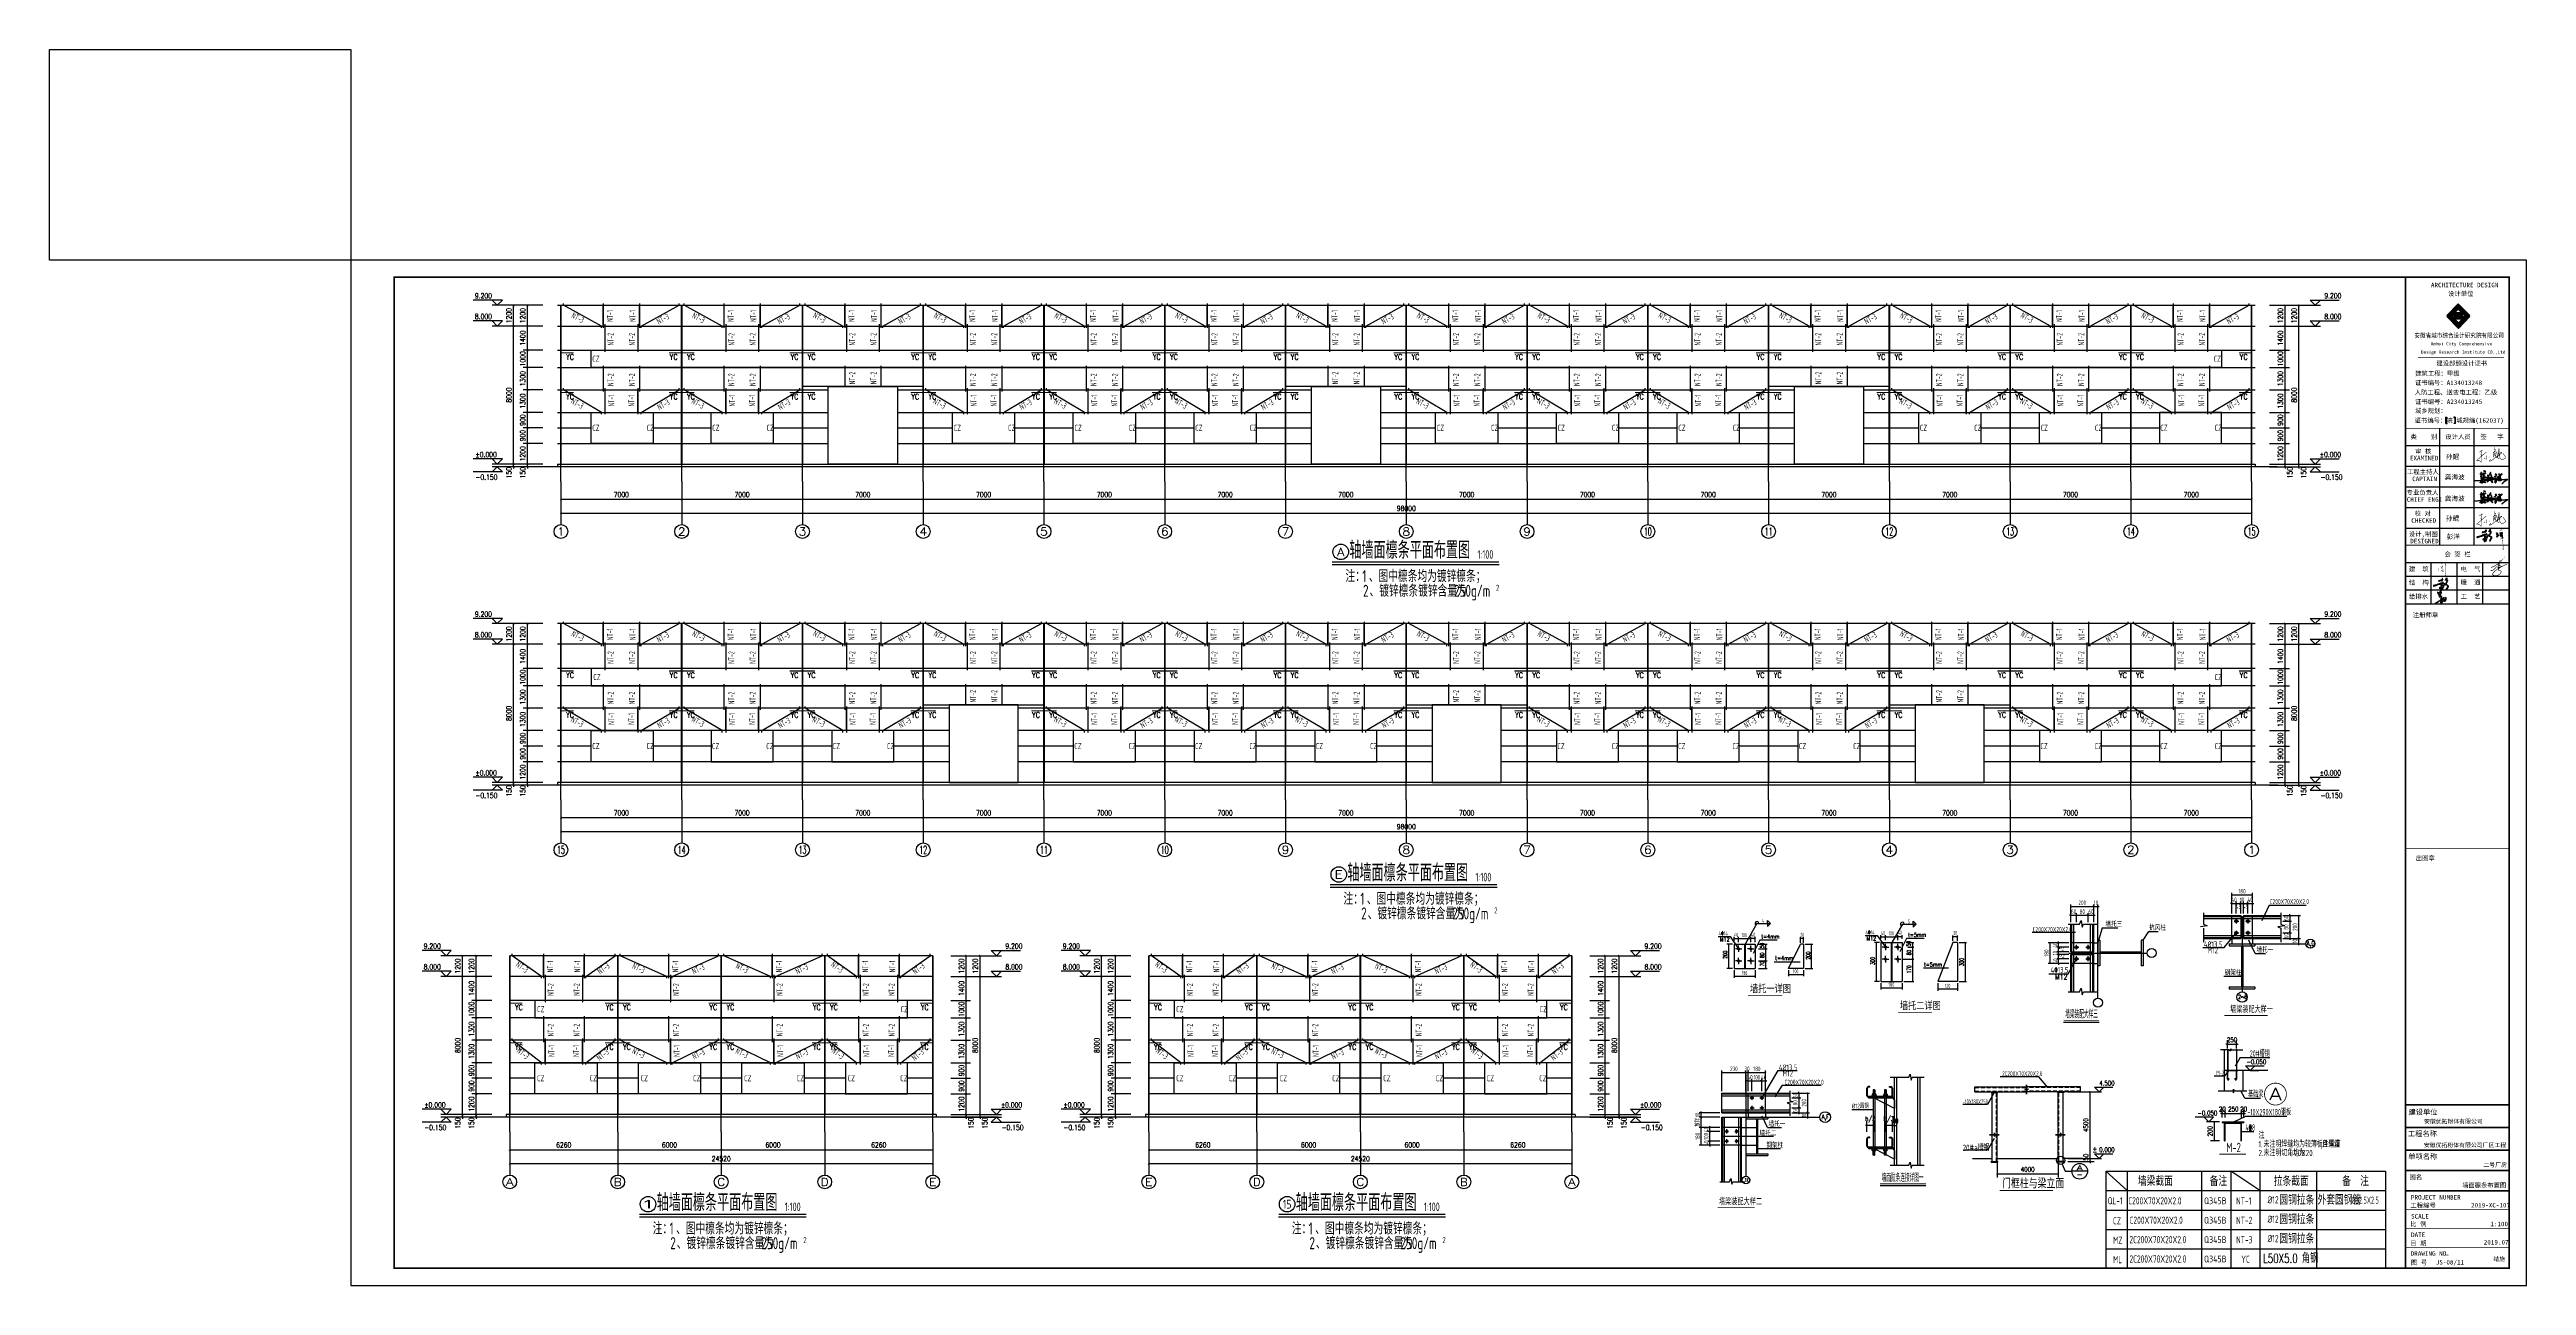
# Model space of a CAD drawing. Extents: x -17471 to 313636, y -71590 to 757901.
# Drawn here: x 170065 to 313636, y 483731 to 555321 of the extents above; entities that cross this region are included whole.
import ezdxf
from ezdxf.enums import TextEntityAlignment as Align

# ---------------------------------------------------------------- set-up
doc = ezdxf.new("R2010")
doc.units = 0
doc.header["$LTSCALE"] = 1000
doc.header["$MEASUREMENT"] = 0
for name, pattern in [('ACAD_ISO02W100', [15, 12, -3]), ('HIDDEN', [0.375, 0.25, -0.125]), ('HIDDENX2', [19.05, 12.7, -6.35])]:
    doc.linetypes.add(name, pattern=pattern)
for name, color, linetype in [('10', 7, 'Continuous'), ('1505', 2, 'Continuous'), ('3T_WOOD', 21, 'Continuous'), ('ADIM', 3, 'Continuous'), ('AXIS', 3, 'Continuous'), ('AXIS_TEXT', 7, 'Continuous'), ('DIM_ELEV', 3, 'Continuous'), ('DIM_IDEN', 3, 'Continuous'), ('DIM_SYMB', 3, 'Continuous'), ('DL', 130, 'Continuous'), ('DOTE', 1, 'Continuous'), ('griddim', 51, 'Continuous'), ('LAYER1', 7, 'Continuous'), ('PUB_DIM', 3, 'Continuous'), ('PUB_TAB', 7, 'Continuous'), ('PUB_TEXT', 7, 'Continuous'), ('PUB_TITLE', 4, 'Continuous'), ('WALL', 9, 'Continuous'), ('图框', 7, 'Continuous'), ('梁', 7, 'Continuous'), ('签名', 7, 'Continuous'), ('轴线__点划线', 253, 'Continuous')]:
    doc.layers.add(name, color=color, linetype=linetype)
for name, color, linetype, lineweight in [('TEXT', 7, 'Continuous', 13), ('修改', 7, 'Continuous', 20), ('轮廓线', 3, 'Continuous', 9)]:
    doc.layers.add(name, color=color, linetype=linetype, lineweight=lineweight)
doc.styles.add('_HZTXT', font='txt.shx', dxfattribs={"width": 0.7, "bigfont": 'hztxt.shx'})
doc.styles.add('_SIMPLEX', font='sysz.shx', dxfattribs={"width": 0.8, "bigfont": 'syfs.shx'})
doc.styles.add('_SIMPLEX1', font='SIMPLEX1.shx', dxfattribs={"width": 0.6})
doc.styles.add('_TCH_AXIS', font='COMPLEX', dxfattribs={"bigfont": 'GBCBIG'})
doc.styles.add('_TCH_DIM', font='SIMPLEX', dxfattribs={"bigfont": 'GBCBIG'})
doc.styles.add('_TCH_DIM_T3', font='SIMPLEX', dxfattribs={"width": 0.705882, "bigfont": 'GBCBIG'})
doc.styles.add('_TCH_LABEL', font='COMPLEX', dxfattribs={"bigfont": 'GBCBIG'})
doc.styles.add('character', font='sysz.shx', dxfattribs={"width": 0.618, "bigfont": 'syfs.shx'})
doc.styles.add('COMPLEX', font='COMPLEX')
doc.styles.add('DIM_FONT', font='simplex.shx', dxfattribs={"width": 0.8})
doc.styles.add('FS', font='romanc.shx', dxfattribs={"width": 0.7, "height": 400, "bigfont": 'hzdx.shx'})
doc.styles.add('HZTXT', font='txt', dxfattribs={"width": 0.7, "height": 300, "bigfont": 'HZTXT'})
doc.styles.get("Standard").update_dxf_attribs({"font": 'gbenor.shx', "bigfont": 'gbcbig.shx'})
doc.styles.add('STYLE-黑体', font='simhei.ttf')
doc.styles.add('TSSD_Dimension', font='Tssdeng.shx', dxfattribs={"width": 0.7, "bigfont": 'hztxt.shx'})
doc.styles.add('TSSD_Label', font='complex.shx', dxfattribs={"width": 0.7, "bigfont": 'hztxt.shx'})
doc.styles.add('TSSD_NORM', font='Tssdeng.shx', dxfattribs={"width": 0.65, "bigfont": 'hztxt.shx'})
doc.styles.add('TSSD_REIN', font='Tssdeng.shx', dxfattribs={"width": 0.7, "bigfont": 'hztxt.shx'})
doc.styles.add('宋体', font='')
doc.styles.add('黑体', font='simhei.ttf', dxfattribs={"width": 0.6, "height": 4.3})
doc.styles.get('宋体').set_extended_font_data('SimSun')
doc.dimstyles.new('25xdim250', dxfattribs={"dimscale": 2.5, "dimtxt": 300, "dimasz": 176, "dimexe": 176, "dimexo": 200, "dimgap": 100, "dimtad": 1, "dimdec": 0, "dimlfac": 0.04, "dimdsep": 46, "dimtxsty": 'DIM_FONT', "dimblk": 'ARCHTICK', "dimcen": 2.5, "dimdle": 150, "dimclrd": 136, "dimclre": 136, "dimclrt": 7, "dimadec": 0, "dimazin": 0, "dimtfac": 1, "dimtdec": 0, "dimtix": 1, "dimtmove": 2, "dimatfit": 2, "dimldrblk": 'ARCHTICK', "dimfxl": 0, "dimlwd": -1, "dimarcsym": 0})
doc.dimstyles.new('_TCH_ARCH&&100', dxfattribs={"dimtxt": 297.5, "dimasz": 100, "dimexe": 250, "dimexo": 300, "dimgap": 126.25, "dimtad": 1, "dimdec": 0, "dimzin": 0, "dimdsep": 46, "dimtxsty": '_TCH_DIM_T3', "dimblk": 'ARCHTICK', "dimcen": 0.09, "dimclrt": 7, "dimazin": 2, "dimtfac": 1, "dimtdec": 0, "dimtix": 1, "dimtmove": 2, "dimatfit": 3, "dimfxl": 0, "dimtolj": 1, "dimtzin": 0, "dimarcsym": 0})
doc.dimstyles.new('TSSD_20_1', dxfattribs={"dimtxt": 3.5, "dimasz": 1, "dimexe": 1.5, "dimexo": 1.5, "dimgap": 1, "dimtad": 1, "dimdec": 0, "dimlfac": 20, "dimzin": 0, "dimdsep": 46, "dimtxsty": 'TSSD_Dimension', "dimblk": 'ARCHTICK', "dimblk1": 'ARCHTICK', "dimblk2": 'ARCHTICK', "dimsah": 1, "dimcen": 0, "dimclrd": 3, "dimclre": 3, "dimclrt": 7, "dimadec": 0, "dimazin": 0, "dimtfac": 1, "dimtdec": 0, "dimtix": 1, "dimtmove": 2, "dimatfit": 3, "dimldrblk": 'ARCHTICK', "dimfxl": 0, "dimtvp": 0.7, "dimtolj": 1, "dimtzin": 0, "dimarcsym": 0})

msp = doc.modelspace()

# ---------------------------------------------------------------- texts
at = {"color": 3, "linetype": 'ByBlock', "style": '_SIMPLEX', "width": 0.65}
for s, rotation, p in [('NT-3', 331.01115, (200279.2, 539811.3, 1176.6)), ('NT-1', 90, (202726.5, 539543)), ('NT-1', 90, (204035.7, 539543)), ('NT-3', 28.98885, (205374.9, 539391.3, 1176.6)), ('NT-3', 331.01115, (207279.2, 539811.3, 1176.6)), ('NT-1', 90, (209726.5, 539543)), ('NT-1', 90, (211035.7, 539543)), ('NT-3', 28.98885, (212374.9, 539391.3, 1176.6)), ('NT-3', 331.01115, (214279.2, 539811.3, 1176.6)), ('NT-1', 90, (216726.5, 539543)), ('NT-1', 90, (218035.7, 539543)), ('NT-3', 28.98885, (219374.9, 539391.3, 1176.6)), ('NT-3', 331.01115, (221279.2, 539811.3, 1176.6)), ('NT-1', 90, (223726.5, 539543)), ('NT-1', 90, (225035.7, 539543)), ('NT-3', 28.98885, (226374.9, 539391.3, 1176.6)), ('NT-3', 331.01115, (228279.2, 539811.3, 1176.6)), ('NT-1', 90, (230726.5, 539543)), ('NT-1', 90, (232035.7, 539543)), ('NT-3', 28.98885, (233374.9, 539391.3, 1176.6)), ('NT-3', 331.01115, (235279.2, 539811.3, 1176.6)), ('NT-1', 90, (237726.5, 539543)), ('NT-1', 90, (239035.7, 539543)), ('NT-3', 28.98885, (240374.9, 539391.3, 1176.6)), ('NT-3', 331.01115, (242279.2, 539811.3, 1176.6)), ('NT-1', 90, (244726.5, 539543)), ('NT-1', 90, (246035.7, 539543)), ('NT-3', 28.98885, (247374.9, 539391.3, 1176.6)), ('NT-3', 331.01115, (249279.2, 539811.3, 1176.6)), ('NT-1', 90, (251726.5, 539543)), ('NT-1', 90, (253035.7, 539543)), ('NT-3', 28.98885, (254374.9, 539391.3, 1176.6)), ('NT-3', 331.01115, (256279.2, 539811.3, 1176.6)), ('NT-1', 90, (258726.5, 539543)), ('NT-1', 90, (260035.7, 539543)), ('NT-3', 28.98885, (261374.9, 539391.3, 1176.6)), ('NT-3', 331.01115, (263279.2, 539811.3, 1176.6)), ('NT-1', 90, (265726.5, 539543)), ('NT-1', 90, (267035.7, 539543)), ('NT-3', 28.98885, (268374.9, 539391.3, 1176.6)), ('NT-3', 331.01115, (270279.2, 539811.3, 1176.6)), ('NT-1', 90, (272726.5, 539543)), ('NT-1', 90, (274035.7, 539543)), ('NT-3', 28.98885, (275374.9, 539391.3, 1176.6)), ('NT-3', 331.01115, (277279.2, 539811.3, 1176.6)), ('NT-1', 90, (279726.5, 539543)), ('NT-1', 90, (281035.7, 539543)), ('NT-3', 28.98885, (282374.9, 539391.3, 1176.6)), ('NT-3', 331.01115, (284279.2, 539811.3, 1176.6)), ('NT-1', 90, (286726.5, 539543)), ('NT-1', 90, (288035.7, 539543)), ('NT-3', 28.98885, (289374.9, 539391.3, 1176.6)), ('NT-3', 331.01115, (291279.2, 539811.3, 1176.6)), ('NT-1', 90, (293726.5, 539543)), ('NT-1', 90, (295035.7, 539543)), ('NT-3', 28.98885, (296374.9, 539391.3, 1176.6)), ('NT-2', 90, (202762.1, 538176)), ('NT-2', 90, (204000, 538176)), ('NT-2', 90, (209762.1, 538176)), ('NT-2', 90, (211000, 538176)), ('NT-2', 90, (216762.1, 538176)), ('NT-2', 90, (218000, 538176)), ('NT-2', 90, (223762.1, 538176)), ('NT-2', 90, (225000, 538176)), ('NT-2', 90, (230762.1, 538176)), ('NT-2', 90, (232000, 538176)), ('NT-2', 90, (237762.1, 538176)), ('NT-2', 90, (239000, 538176)), ('NT-2', 90, (244762.1, 538176)), ('NT-2', 90, (246000, 538176)), ('NT-2', 90, (251762.1, 538176)), ('NT-2', 90, (253000, 538176)), ('NT-2', 90, (258762.1, 538176)), ('NT-2', 90, (260000, 538176)), ('NT-2', 90, (265762.1, 538176)), ('NT-2', 90, (267000, 538176)), ('NT-2', 90, (272762.1, 538176)), ('NT-2', 90, (274000, 538176)), ('NT-2', 90, (279762.1, 538176)), ('NT-2', 90, (281000, 538176)), ('NT-2', 90, (286762.1, 538176)), ('NT-2', 90, (288000, 538176)), ('NT-2', 90, (293762.1, 538176)), ('NT-2', 90, (295000, 538176)), ('NT-2', 90, (202762.1, 535831.5)), ('NT-2', 90, (204000, 535831.5)), ('NT-2', 90, (209762.1, 535831.5)), ('NT-2', 90, (211000, 535831.5)), ('NT-2', 90, (216762.1, 535930.1)), ('NT-2', 90, (218000, 535930.1)), ('NT-2', 90, (223762.1, 535831.5)), ('NT-2', 90, (225000, 535831.5)), ('NT-2', 90, (230762.1, 535831.5)), ('NT-2', 90, (232000, 535831.5)), ('NT-2', 90, (237762.1, 535831.5)), ('NT-2', 90, (239000, 535831.5)), ('NT-2', 90, (244762.1, 535930.1)), ('NT-2', 90, (246000, 535930.1)), ('NT-2', 90, (251762.1, 535831.5)), ('NT-2', 90, (253000, 535831.5)), ('NT-2', 90, (258762.1, 535831.5)), ('NT-2', 90, (260000, 535831.5)), ('NT-2', 90, (265762.1, 535831.5)), ('NT-2', 90, (267000, 535831.5)), ('NT-2', 90, (272762.1, 535930.1)), ('NT-2', 90, (274000, 535930.1)), ('NT-2', 90, (279762.1, 535831.5)), ('NT-2', 90, (281000, 535831.5)), ('NT-2', 90, (286762.1, 535831.5)), ('NT-2', 90, (288000, 535831.5)), ('NT-2', 90, (293762.1, 535831.5)), ('NT-2', 90, (295000, 535831.5)), ('NT-3', 331.01115, (200246.2, 534845.4, 1176.6)), ('NT-1', 90, (202800.2, 534643)), ('NT-1', 90, (203961.9, 534643)), ('NT-3', 28.98885, (205407.8, 534425.4, 1176.6)), ('NT-3', 331.01115, (207246.2, 534845.4, 1176.6)), ('NT-1', 90, (209800.2, 534643)), ('NT-1', 90, (210961.9, 534643)), ('NT-3', 28.98885, (212407.8, 534425.4, 1176.6)), ('NT-3', 331.01115, (221246.2, 534845.4, 1176.6)), ('NT-1', 90, (223800.2, 534643)), ('NT-1', 90, (224961.9, 534643)), ('NT-3', 28.98885, (226407.8, 534425.4, 1176.6)), ('NT-3', 331.01115, (228246.2, 534845.4, 1176.6)), ('NT-1', 90, (230800.2, 534643)), ('NT-1', 90, (231961.9, 534643)), ('NT-3', 28.98885, (233407.8, 534425.4, 1176.6)), ('NT-3', 331.01115, (235246.2, 534845.4, 1176.6)), ('NT-1', 90, (237800.2, 534643)), ('NT-1', 90, (238961.9, 534643)), ('NT-3', 28.98885, (240407.8, 534425.4, 1176.6)), ('NT-3', 331.01115, (249246.2, 534845.4, 1176.6)), ('NT-1', 90, (251800.2, 534643)), ('NT-1', 90, (252961.9, 534643)), ('NT-3', 28.98885, (254407.8, 534425.4, 1176.6)), ('NT-3', 331.01115, (256246.2, 534845.4, 1176.6)), ('NT-1', 90, (258800.2, 534643)), ('NT-1', 90, (259961.9, 534643)), ('NT-3', 28.98885, (261407.8, 534425.4, 1176.6)), ('NT-3', 331.01115, (263246.2, 534845.4, 1176.6)), ('NT-1', 90, (265800.2, 534643)), ('NT-1', 90, (266961.9, 534643)), ('NT-3', 28.98885, (268407.8, 534425.4, 1176.6)), ('NT-3', 331.01115, (277246.2, 534845.4, 1176.6)), ('NT-1', 90, (279800.2, 534643)), ('NT-1', 90, (280961.9, 534643)), ('NT-3', 28.98885, (282407.8, 534425.4, 1176.6)), ('NT-3', 331.01115, (284246.2, 534845.4, 1176.6)), ('NT-1', 90, (286800.2, 534643)), ('NT-1', 90, (287961.9, 534643)), ('NT-3', 28.98885, (289407.8, 534425.4, 1176.6)), ('NT-3', 331.01115, (291246.2, 534845.4, 1176.6)), ('NT-1', 90, (293800.2, 534643)), ('NT-1', 90, (294961.9, 534643)), ('NT-3', 28.98885, (296407.8, 534425.4, 1176.6)), ('NT-3', 331.01115, (200279.2, 521374.6, 1176.6)), ('NT-1', 90, (202726.5, 521106.3)), ('NT-1', 90, (204035.7, 521106.3)), ('NT-3', 28.98885, (205374.9, 520954.6, 1176.6)), ('NT-3', 331.01115, (207279.2, 521374.6, 1176.6)), ('NT-1', 90, (209726.5, 521106.3)), ('NT-1', 90, (211035.7, 521106.3)), ('NT-3', 28.98885, (212374.9, 520954.6, 1176.6)), ('NT-3', 331.01115, (214279.2, 521374.6, 1176.6)), ('NT-1', 90, (216726.5, 521106.3)), ('NT-1', 90, (218035.7, 521106.3)), ('NT-3', 28.98885, (219374.9, 520954.6, 1176.6)), ('NT-3', 331.01115, (221279.2, 521374.6, 1176.6)), ('NT-1', 90, (223726.5, 521106.3)), ('NT-1', 90, (225035.7, 521106.3)), ('NT-3', 28.98885, (226374.9, 520954.6, 1176.6)), ('NT-3', 331.01115, (228279.2, 521374.6, 1176.6)), ('NT-1', 90, (230726.5, 521106.3)), ('NT-1', 90, (232035.7, 521106.3)), ('NT-3', 28.98885, (233374.9, 520954.6, 1176.6)), ('NT-3', 331.01115, (235279.2, 521374.6, 1176.6)), ('NT-1', 90, (237726.5, 521106.3)), ('NT-1', 90, (239035.7, 521106.3)), ('NT-3', 28.98885, (240374.9, 520954.6, 1176.6)), ('NT-3', 331.01115, (242279.2, 521374.6, 1176.6)), ('NT-1', 90, (244726.5, 521106.3)), ('NT-1', 90, (246035.7, 521106.3)), ('NT-3', 28.98885, (247374.9, 520954.6, 1176.6)), ('NT-3', 331.01115, (249279.2, 521374.6, 1176.6)), ('NT-1', 90, (251726.5, 521106.3)), ('NT-1', 90, (253035.7, 521106.3)), ('NT-3', 28.98885, (254374.9, 520954.6, 1176.6)), ('NT-3', 331.01115, (256279.2, 521374.6, 1176.6)), ('NT-1', 90, (258726.5, 521106.3)), ('NT-1', 90, (260035.7, 521106.3)), ('NT-3', 28.98885, (261374.9, 520954.6, 1176.6)), ('NT-3', 331.01115, (263279.2, 521374.6, 1176.6)), ('NT-1', 90, (265726.5, 521106.3)), ('NT-1', 90, (267035.7, 521106.3)), ('NT-3', 28.98885, (268374.9, 520954.6, 1176.6)), ('NT-3', 331.01115, (270279.2, 521374.6, 1176.6)), ('NT-1', 90, (272726.5, 521106.3)), ('NT-1', 90, (274035.7, 521106.3)), ('NT-3', 28.98885, (275374.9, 520954.6, 1176.6)), ('NT-3', 331.01115, (277279.2, 521374.6, 1176.6)), ('NT-1', 90, (279726.5, 521106.3)), ('NT-1', 90, (281035.7, 521106.3)), ('NT-3', 28.98885, (282374.9, 520954.6, 1176.6)), ('NT-3', 331.01115, (284279.2, 521374.6, 1176.6)), ('NT-1', 90, (286726.5, 521106.3)), ('NT-1', 90, (288035.7, 521106.3)), ('NT-3', 28.98885, (289374.9, 520954.6, 1176.6)), ('NT-3', 331.01115, (291279.2, 521374.6, 1176.6)), ('NT-1', 90, (293726.5, 521106.3)), ('NT-1', 90, (295035.7, 521106.3)), ('NT-3', 28.98885, (296374.9, 520954.6, 1176.6)), ('NT-2', 90, (202762.1, 519739.3)), ('NT-2', 90, (204000, 519739.3)), ('NT-2', 90, (209762.1, 519739.3)), ('NT-2', 90, (211000, 519739.3)), ('NT-2', 90, (216762.1, 519739.3)), ('NT-2', 90, (218000, 519739.3)), ('NT-2', 90, (223762.1, 519739.3)), ('NT-2', 90, (225000, 519739.3)), ('NT-2', 90, (230762.1, 519739.3)), ('NT-2', 90, (232000, 519739.3)), ('NT-2', 90, (237762.1, 519739.3)), ('NT-2', 90, (239000, 519739.3)), ('NT-2', 90, (244762.1, 519739.3)), ('NT-2', 90, (246000, 519739.3)), ('NT-2', 90, (251762.1, 519739.3)), ('NT-2', 90, (253000, 519739.3)), ('NT-2', 90, (258762.1, 519739.3)), ('NT-2', 90, (260000, 519739.3)), ('NT-2', 90, (265762.1, 519739.3)), ('NT-2', 90, (267000, 519739.3)), ('NT-2', 90, (272762.1, 519739.3)), ('NT-2', 90, (274000, 519739.3)), ('NT-2', 90, (279762.1, 519739.3)), ('NT-2', 90, (281000, 519739.3)), ('NT-2', 90, (286762.1, 519739.3)), ('NT-2', 90, (288000, 519739.3)), ('NT-2', 90, (293762.1, 519739.3)), ('NT-2', 90, (295000, 519739.3)), ('NT-2', 90, (202762.1, 517394.9)), ('NT-2', 90, (204000, 517394.9)), ('NT-2', 90, (209762.1, 517394.9)), ('NT-2', 90, (211000, 517394.9)), ('NT-2', 90, (216762.1, 517394.9)), ('NT-2', 90, (218000, 517394.9)), ('NT-2', 90, (223762.1, 517493.4)), ('NT-2', 90, (225000, 517493.4)), ('NT-2', 90, (230762.1, 517394.9)), ('NT-2', 90, (232000, 517394.9)), ('NT-2', 90, (237762.1, 517394.9)), ('NT-2', 90, (239000, 517394.9)), ('NT-2', 90, (244762.1, 517394.9)), ('NT-2', 90, (246000, 517394.9)), ('NT-2', 90, (251762.1, 517493.4)), ('NT-2', 90, (253000, 517493.4)), ('NT-2', 90, (258762.1, 517394.9)), ('NT-2', 90, (260000, 517394.9)), ('NT-2', 90, (265762.1, 517394.9)), ('NT-2', 90, (267000, 517394.9)), ('NT-2', 90, (272762.1, 517394.9)), ('NT-2', 90, (274000, 517394.9)), ('NT-2', 90, (279762.1, 517493.4)), ('NT-2', 90, (281000, 517493.4)), ('NT-2', 90, (286762.1, 517394.9)), ('NT-2', 90, (288000, 517394.9)), ('NT-2', 90, (293762.1, 517394.9)), ('NT-2', 90, (295000, 517394.9)), ('NT-3', 331.01115, (200246.2, 516408.7, 1176.6)), ('NT-1', 90, (202800.2, 516206.3)), ('NT-1', 90, (203961.9, 516206.3)), ('NT-3', 28.98885, (205407.8, 515988.7, 1176.6)), ('NT-3', 331.01115, (207246.2, 516408.7, 1176.6)), ('NT-1', 90, (209800.2, 516206.3)), ('NT-1', 90, (210961.9, 516206.3)), ('NT-3', 28.98885, (212407.8, 515988.7, 1176.6)), ('NT-3', 331.01115, (214246.2, 516408.7, 1176.6)), ('NT-1', 90, (216800.2, 516206.3)), ('NT-1', 90, (217961.9, 516206.3)), ('NT-3', 28.98885, (219407.8, 515988.7, 1176.6)), ('NT-3', 331.01115, (228246.2, 516408.7, 1176.6)), ('NT-1', 90, (230800.2, 516206.3)), ('NT-1', 90, (231961.9, 516206.3)), ('NT-3', 28.98885, (233407.8, 515988.7, 1176.6)), ('NT-3', 331.01115, (235246.2, 516408.7, 1176.6)), ('NT-1', 90, (237800.2, 516206.3)), ('NT-1', 90, (238961.9, 516206.3)), ('NT-3', 28.98885, (240407.8, 515988.7, 1176.6)), ('NT-3', 331.01115, (242246.2, 516408.7, 1176.6)), ('NT-1', 90, (244800.2, 516206.3)), ('NT-1', 90, (245961.9, 516206.3)), ('NT-3', 28.98885, (247407.8, 515988.7, 1176.6)), ('NT-3', 331.01115, (256246.2, 516408.7, 1176.6)), ('NT-1', 90, (258800.2, 516206.3)), ('NT-1', 90, (259961.9, 516206.3)), ('NT-3', 28.98885, (261407.8, 515988.7, 1176.6)), ('NT-3', 331.01115, (263246.2, 516408.7, 1176.6)), ('NT-1', 90, (265800.2, 516206.3)), ('NT-1', 90, (266961.9, 516206.3)), ('NT-3', 28.98885, (268407.8, 515988.7, 1176.6)), ('NT-3', 331.01115, (270246.2, 516408.7, 1176.6)), ('NT-1', 90, (272800.2, 516206.3)), ('NT-1', 90, (273961.9, 516206.3)), ('NT-3', 28.98885, (275407.8, 515988.7, 1176.6)), ('NT-3', 331.01115, (284246.2, 516408.7, 1176.6)), ('NT-1', 90, (286800.2, 516206.3)), ('NT-1', 90, (287961.9, 516206.3)), ('NT-3', 28.98885, (289407.8, 515988.7, 1176.6)), ('NT-3', 331.01115, (291246.2, 516408.7, 1176.6)), ('NT-1', 90, (293800.2, 516206.3)), ('NT-1', 90, (294961.9, 516206.3)), ('NT-3', 28.98885, (296407.8, 515988.7, 1176.6)), ('NT-3', 323.715674, (197059.6, 502245.3, 1176.6)), ('NT-3', 323.715674, (215319.6, 502245.3, 1176.6)), ('NT-3', 323.715674, (234104.9, 502245.3, 1176.6)), ('NT-3', 323.715674, (252364.9, 502245.3, 1176.6)), ('NT-1', 90, (199258.9, 501869)), ('NT-2', 90, (199294.6, 500502)), ('NT-2', 90, (200792.4, 500502)), ('NT-1', 90, (200828.1, 501869)), ('NT-3', 36.284326, (201978.8, 501732.4, 1176.6)), ('NT-3', 335.206738, (203802.9, 502106.7, 1176.6)), ('NT-1', 90, (206518.9, 501869)), ('NT-2', 90, (206554.6, 500502)), ('NT-3', 24.793262, (207407.4, 501743.3, 1176.6)), ('NT-3', 335.206738, (209802.9, 502106.7, 1176.6)), ('NT-1', 90, (212518.9, 501869)), ('NT-2', 90, (212554.6, 500502)), ('NT-3', 24.793262, (213407.4, 501743.3, 1176.6)), ('NT-1', 90, (217518.9, 501869)), ('NT-2', 90, (217554.6, 500502)), ('NT-2', 90, (219052.4, 500502)), ('NT-1', 90, (219088.1, 501869)), ('NT-3', 36.284326, (220238.8, 501732.4, 1176.6)), ('NT-1', 90, (236304.2, 501869)), ('NT-2', 90, (236339.9, 500502)), ('NT-2', 90, (237837.7, 500502)), ('NT-1', 90, (237873.4, 501869)), ('NT-3', 36.284326, (239024.1, 501732.4, 1176.6)), ('NT-3', 335.206738, (240848.2, 502106.7, 1176.6)), ('NT-1', 90, (243564.2, 501869)), ('NT-2', 90, (243599.9, 500502)), ('NT-3', 24.793262, (244452.6, 501743.3, 1176.6)), ('NT-3', 335.206738, (246848.2, 502106.7, 1176.6)), ('NT-1', 90, (249564.2, 501869)), ('NT-2', 90, (249599.9, 500502)), ('NT-3', 24.793262, (250452.6, 501743.3, 1176.6)), ('NT-1', 90, (254564.2, 501869)), ('NT-2', 90, (254599.9, 500502)), ('NT-2', 90, (256097.7, 500502)), ('NT-1', 90, (256133.4, 501869)), ('NT-3', 36.284326, (257284.1, 501732.4, 1176.6)), ('NT-2', 90, (199294.6, 498157.5)), ('NT-2', 90, (200792.4, 498157.5)), ('NT-2', 90, (206554.6, 498157.5)), ('NT-2', 90, (212554.6, 498157.5)), ('NT-2', 90, (217554.6, 498157.5)), ('NT-2', 90, (219052.4, 498157.5)), ('NT-2', 90, (236339.9, 498157.5)), ('NT-2', 90, (237837.7, 498157.5)), ('NT-2', 90, (243599.9, 498157.5)), ('NT-2', 90, (249599.9, 498157.5)), ('NT-2', 90, (254599.9, 498157.5)), ('NT-2', 90, (256097.7, 498157.5)), ('NT-3', 321.691338, (197109.2, 497260.4, 1176.6)), ('NT-1', 90, (199332.7, 496969)), ('NT-1', 90, (200754.4, 496969)), ('NT-3', 38.308662, (201947.8, 496723.2, 1176.6)), ('NT-3', 334.353058, (203794.1, 497182.2, 1176.6)), ('NT-1', 90, (206592.7, 496969)), ('NT-3', 25.646942, (207421.6, 496807.1, 1176.6)), ('NT-3', 334.353058, (209794.1, 497182.2, 1176.6)), ('NT-1', 90, (212592.7, 496969)), ('NT-3', 25.646942, (213421.6, 496807.1, 1176.6)), ('NT-3', 321.691338, (215369.2, 497260.4, 1176.6)), ('NT-1', 90, (217592.7, 496969)), ('NT-1', 90, (219014.4, 496969)), ('NT-3', 38.308662, (220207.8, 496723.2, 1176.6)), ('NT-3', 321.691338, (234154.5, 497260.4, 1176.6)), ('NT-1', 90, (236378, 496969)), ('NT-1', 90, (237799.6, 496969)), ('NT-3', 38.308662, (238993.1, 496723.2, 1176.6)), ('NT-3', 334.353058, (240839.4, 497182.2, 1176.6)), ('NT-1', 90, (243638, 496969)), ('NT-3', 25.646942, (244466.9, 496807.1, 1176.6)), ('NT-3', 334.353058, (246839.4, 497182.2, 1176.6)), ('NT-1', 90, (249638, 496969)), ('NT-3', 25.646942, (250466.9, 496807.1, 1176.6)), ('NT-3', 321.691338, (252414.5, 497260.4, 1176.6)), ('NT-1', 90, (254638, 496969)), ('NT-1', 90, (256059.6, 496969)), ('NT-3', 38.308662, (257253.1, 496723.2, 1176.6))]:
    msp.add_text(s, height=350, rotation=rotation, dxfattribs=at).set_placement(p)
at = {"color": 7, "style": '_TCH_AXIS', "width": 0.705882}
for p in [(200010.3, 537355.1), (206016.1, 537355.1), (207010.3, 537355.1), (213016.1, 537355.1), (214010.3, 537355.1), (220016.1, 537355.1), (221010.3, 537355.1), (227016.1, 537355.1), (228010.3, 537355.1), (234016.1, 537355.1), (235010.3, 537355.1), (241016.1, 537355.1), (242010.3, 537355.1), (248016.1, 537355.1), (249010.3, 537355.1), (255016.1, 537355.1), (256010.3, 537355.1), (262016.1, 537355.1), (263010.3, 537355.1), (269016.1, 537355.1), (270010.3, 537355.1), (276016.1, 537355.1), (277010.3, 537355.1), (283016.1, 537355.1), (284010.3, 537355.1), (290016.1, 537355.1), (291010.3, 537355.1), (297016.1, 537355.1), (200010.3, 535055.1), (206016.1, 535055.1), (207010.3, 535055.1), (213016.1, 535055.1), (214010.3, 535055.1), (220016.1, 535055.1), (221010.3, 535055.1), (227016.1, 535055.1), (228010.3, 535055.1), (234016.1, 535055.1), (235010.3, 535055.1), (241016.1, 535055.1), (242010.3, 535055.1), (248016.1, 535055.1), (249010.3, 535055.1), (255016.1, 535055.1), (256010.3, 535055.1), (262016.1, 535055.1), (263010.3, 535055.1), (269016.1, 535055.1), (270010.3, 535055.1), (276016.1, 535055.1), (277010.3, 535055.1), (283016.1, 535055.1), (284010.3, 535055.1), (290016.1, 535055.1), (291010.3, 535055.1), (297016.1, 535055.1), (200010.3, 518918.4), (206016.1, 518918.4), (207010.3, 518918.4), (213016.1, 518918.4), (214010.3, 518918.4), (220016.1, 518918.4), (221010.3, 518918.4), (227016.1, 518918.4), (228010.3, 518918.4), (234016.1, 518918.4), (235010.3, 518918.4), (241016.1, 518918.4), (242010.3, 518918.4), (248016.1, 518918.4), (249010.3, 518918.4), (255016.1, 518918.4), (256010.3, 518918.4), (262016.1, 518918.4), (263010.3, 518918.4), (269016.1, 518918.4), (270010.3, 518918.4), (276016.1, 518918.4), (277010.3, 518918.4), (283016.1, 518918.4), (284010.3, 518918.4), (290016.1, 518918.4), (291010.3, 518918.4), (297016.1, 518918.4), (200010.3, 516618.4), (206016.1, 516618.4), (207010.3, 516618.4), (213016.1, 516618.4), (214010.3, 516618.4), (220016.1, 516618.4), (221010.3, 516618.4), (227016.1, 516618.4), (228010.3, 516618.4), (234016.1, 516618.4), (235010.3, 516618.4), (241016.1, 516618.4), (242010.3, 516618.4), (248016.1, 516618.4), (249010.3, 516618.4), (255016.1, 516618.4), (256010.3, 516618.4), (262016.1, 516618.4), (263010.3, 516618.4), (269016.1, 516618.4), (270010.3, 516618.4), (276016.1, 516618.4), (277010.3, 516618.4), (283016.1, 516618.4), (284010.3, 516618.4), (290016.1, 516618.4), (291010.3, 516618.4), (297016.1, 516618.4), (197042.7, 499681.1), (202308.6, 499681.1), (203302.7, 499681.1), (208308.6, 499681.1), (209302.7, 499681.1), (214308.6, 499681.1), (215302.7, 499681.1), (220568.6, 499681.1), (234088, 499681.1), (239353.9, 499681.1), (240348, 499681.1), (245353.9, 499681.1), (246348, 499681.1), (251353.9, 499681.1), (252348, 499681.1), (257613.9, 499681.1), (197042.7, 497381.1), (202308.6, 497381.1), (203302.7, 497381.1), (208308.6, 497381.1), (209302.7, 497381.1), (214308.6, 497381.1), (215302.7, 497381.1), (220568.6, 497381.1), (234088, 497381.1), (239353.9, 497381.1), (240348, 497381.1), (245353.9, 497381.1), (246348, 497381.1), (251353.9, 497381.1), (252348, 497381.1), (257613.9, 497381.1)]:
    msp.add_text('YC', height=318.75, dxfattribs=at).set_placement(p)
at = {"style": 'TSSD_REIN', "width": 0.7}
for s, height, p in [('注：', 700, (245178.3, 524469.2)), ('1', 700, (246158.3, 524469.2)), ('2', 700, (246198.6, 523619.2)), ('、图中檩条均为镀锌檩条；', 700, (246535.3, 524469.2)), ('、镀锌檩条镀锌含量为', 700, (246575.5, 523619.2)), ('250g/m', 700, (251475.5, 523619.2)), ('2', 350, (253906.7, 523969.2)), ('注：', 700, (245063.3, 505778.8)), ('1', 700, (246043.3, 505778.8)), ('2', 700, (246092.2, 504928.8)), ('、图中檩条均为镀锌檩条；', 700, (246420.3, 505778.8)), ('、镀锌檩条镀锌含量为', 700, (246469.1, 504928.8)), ('250g/m', 700, (251369.1, 504928.8)), ('2', 350, (253800.3, 505278.8)), ('注：', 700, (205025.6, 486680)), ('1', 700, (206005.6, 486680)), ('、图中檩条均为镀锌檩条；', 700, (206382.5, 486680)), ('注：', 700, (242070.8, 486680)), ('1', 700, (243050.8, 486680)), ('、图中檩条均为镀锌檩条；', 700, (243427.8, 486680)), ('2', 700, (206045.8, 485830)), ('、镀锌檩条镀锌含量为', 700, (206422.8, 485830)), ('250g/m', 700, (211322.8, 485830)), ('2', 350, (213753.9, 486180)), ('2', 700, (243091.1, 485830)), ('、镀锌檩条镀锌含量为', 700, (243468, 485830)), ('250g/m', 700, (248368, 485830)), ('2', 350, (250799.2, 486180))]:
    msp.add_text(s, height=height, dxfattribs=at).set_placement(p)
at = {"color": 3, "style": 'FS', "width": 0.7}
for s, height, p in [('墙梁截面', 556.97, (291117.7, 489494.6)), ('备注', 556.97, (295271.6, 489494.6)), ('拉条截面', 556.97, (298988.7, 489494.6)), ('备  注', 556.97, (302957, 489494.6)), ('圆钢拉条', 556.97, (299313.5, 488403.9)), ('外套圆钢管      ', 556.97, (301526.8, 488410.4)), ('圆钢拉条', 556.97, (299313.5, 487281)), ('圆钢拉条', 556.97, (299313.5, 486158.2)), ('L50X5.0', 525.24, (298374.1, 485035.3)), ('角钢', 525.24, (300615.1, 485035.3))]:
    msp.add_text(s, height=height, dxfattribs=at).set_placement(p)
at = {"color": 3, "linetype": 'ByBlock', "style": '_SIMPLEX'}
for s, height, width, p in [('QL-1', 417.73, 0.7, (289369.4, 488426.5)), ('C200X70X20X2.0 ', 417.727, 0.7, (290558.7, 488421.9)), ('Q345B', 391.48, 0.8, (294947.3, 488436.2)), ('NT-1', 417.73, 0.7, (296806, 488413.2)), ('%%C12', 417.73, 0.7, (298630.9, 488480.1)), ('%%C32.5X2.5', 417.727, 0.6, (303508.6, 488463.6)), ('CZ', 417.73, 0.7, (289670, 487265.5)), ('C200X70X20X2.0', 417.727, 0.7, (290634.6, 487299)), ('Q345B', 391.48, 0.8, (294947.3, 487313.3)), ('NT-2', 417.73, 0.7, (296806, 487290.3)), ('%%C12', 417.73, 0.7, (298630.9, 487357.3)), ('MZ', 417.73, 0.7, (289675, 486142.7)), ('ML', 417.73, 0.7, (289675, 485019.8)), ('2C200X70X20X2.0 ', 417.727, 0.7, (290624.5, 486176.2)), ('2C200X70X20X2.0', 417.727, 0.7, (290624.5, 485053.3)), ('Q345B', 391.48, 0.8, (294947.3, 486190.5)), ('Q345B', 391.48, 0.8, (294947.3, 485067.6)), ('NT-3', 417.73, 0.7, (296806, 486167.4)), ('YC', 417.73, 0.7, (297100.8, 485044.6)), ('%%C12', 417.73, 0.7, (298630.9, 486234.4))]:
    msp.add_text(s, height=height, dxfattribs=dict(at, width=width)).set_placement(p)
at = {"layer": 'PUB_TEXT'}
for s, height, style, width, p in [('9.200', 297.5, '_TCH_DIM', 0.705882, (194720.1, 540910.6)), ('8.000', 297.5, '_TCH_DIM', 0.705882, (194720.1, 539710.6)), ('9.200', 297.5, '_TCH_DIM', 0.705882, (301918.1, 540910.6)), ('8.000', 297.5, '_TCH_DIM', 0.705882, (301918.1, 539710.6)), ('CZ', 350, 'TSSD_REIN', 0.7, (201522.8, 537233.9)), ('CZ', 350, 'TSSD_REIN', 0.7, (295500.6, 537233.9)), ('CZ', 350, 'TSSD_REIN', 0.7, (201522.8, 533233.9)), ('CZ', 350, 'TSSD_REIN', 0.7, (204671.3, 533233.9)), ('CZ', 350, 'TSSD_REIN', 0.7, (208472.8, 533233.9)), ('CZ', 350, 'TSSD_REIN', 0.7, (211621.3, 533233.9)), ('CZ', 350, 'TSSD_REIN', 0.7, (222472.8, 533233.9)), ('CZ', 350, 'TSSD_REIN', 0.7, (225621.3, 533233.9)), ('CZ', 350, 'TSSD_REIN', 0.7, (229472.8, 533233.9)), ('CZ', 350, 'TSSD_REIN', 0.7, (232621.3, 533233.9)), ('CZ', 350, 'TSSD_REIN', 0.7, (236472.8, 533233.9)), ('CZ', 350, 'TSSD_REIN', 0.7, (239621.3, 533233.9)), ('CZ', 350, 'TSSD_REIN', 0.7, (250472.8, 533233.9)), ('CZ', 350, 'TSSD_REIN', 0.7, (253621.3, 533233.9)), ('CZ', 350, 'TSSD_REIN', 0.7, (257472.8, 533233.9)), ('CZ', 350, 'TSSD_REIN', 0.7, (260621.3, 533233.9)), ('CZ', 350, 'TSSD_REIN', 0.7, (264472.8, 533233.9)), ('CZ', 350, 'TSSD_REIN', 0.7, (267621.3, 533233.9)), ('CZ', 350, 'TSSD_REIN', 0.7, (278472.8, 533233.9)), ('CZ', 350, 'TSSD_REIN', 0.7, (281621.3, 533233.9)), ('CZ', 350, 'TSSD_REIN', 0.7, (285472.8, 533233.9)), ('CZ', 350, 'TSSD_REIN', 0.7, (288621.3, 533233.9)), ('CZ', 350, 'TSSD_REIN', 0.7, (292411, 533240.6)), ('CZ', 350, 'TSSD_REIN', 0.7, (295559.5, 533240.6)), ('%%P0.000', 297.5, '_TCH_DIM', 0.705882, (194759.1, 531710.6)), ('%%P0.000', 297.5, '_TCH_DIM', 0.705882, (301658.1, 531710.6)), ('-0.150', 297.5, '_TCH_DIM', 0.705882, (194753.1, 530400.6)), ('-0.150', 297.5, '_TCH_DIM', 0.705882, (301698.1, 530400.6)), ('轴墙面檩条平面布置图', 1000, 'TSSD_REIN', 0.7, (245408.2, 525824.7)), ('1:100', 500, 'TSSD_REIN', 0.7, (252837.3, 525824.7)), ('9.200', 297.5, '_TCH_DIM', 0.705882, (194720.1, 522473.9)), ('9.200', 297.5, '_TCH_DIM', 0.705882, (301918.1, 522473.9)), ('8.000', 297.5, '_TCH_DIM', 0.705882, (194720.1, 521273.9)), ('8.000', 297.5, '_TCH_DIM', 0.705882, (301918.1, 521273.9)), ('CZ', 350, 'TSSD_REIN', 0.7, (201581.7, 518797.2)), ('CZ', 350, 'TSSD_REIN', 0.7, (295559.5, 518797.2)), ('CZ', 350, 'TSSD_REIN', 0.7, (201522.8, 514803.9)), ('CZ', 350, 'TSSD_REIN', 0.7, (204671.3, 514803.9)), ('CZ', 350, 'TSSD_REIN', 0.7, (208461, 514797.2)), ('CZ', 350, 'TSSD_REIN', 0.7, (211609.5, 514797.2)), ('CZ', 350, 'TSSD_REIN', 0.7, (215461, 514797.2)), ('CZ', 350, 'TSSD_REIN', 0.7, (218609.5, 514797.2)), ('CZ', 350, 'TSSD_REIN', 0.7, (229461, 514797.2)), ('CZ', 350, 'TSSD_REIN', 0.7, (232609.5, 514797.2)), ('CZ', 350, 'TSSD_REIN', 0.7, (236461, 514797.2)), ('CZ', 350, 'TSSD_REIN', 0.7, (239609.5, 514797.2)), ('CZ', 350, 'TSSD_REIN', 0.7, (243461, 514797.2)), ('CZ', 350, 'TSSD_REIN', 0.7, (246609.5, 514797.2)), ('CZ', 350, 'TSSD_REIN', 0.7, (257461, 514797.2)), ('CZ', 350, 'TSSD_REIN', 0.7, (260609.5, 514797.2)), ('CZ', 350, 'TSSD_REIN', 0.7, (264461, 514797.2)), ('CZ', 350, 'TSSD_REIN', 0.7, (267609.5, 514797.2)), ('CZ', 350, 'TSSD_REIN', 0.7, (271461, 514797.2)), ('CZ', 350, 'TSSD_REIN', 0.7, (274609.5, 514797.2)), ('CZ', 350, 'TSSD_REIN', 0.7, (285461, 514797.2)), ('CZ', 350, 'TSSD_REIN', 0.7, (288609.5, 514797.2)), ('CZ', 350, 'TSSD_REIN', 0.7, (292411, 514797.2)), ('CZ', 350, 'TSSD_REIN', 0.7, (295559.5, 514797.2)), ('%%P0.000', 297.5, '_TCH_DIM', 0.705882, (194759.1, 513273.9)), ('%%P0.000', 297.5, '_TCH_DIM', 0.705882, (301658.1, 513273.9)), ('-0.150', 297.5, '_TCH_DIM', 0.705882, (194753.1, 511963.9)), ('-0.150', 297.5, '_TCH_DIM', 0.705882, (301698.1, 511963.9)), ('轴墙面檩条平面布置图', 1000, 'TSSD_REIN', 0.7, (245293.2, 507134.3)), ('1:100', 500, 'TSSD_REIN', 0.7, (252722.3, 507134.3)), ('9.200', 297.5, '_TCH_DIM', 0.705882, (191752.5, 503236.6)), ('9.200', 297.5, '_TCH_DIM', 0.705882, (225470.5, 503236.6)), ('9.200', 297.5, '_TCH_DIM', 0.705882, (228797.8, 503236.6)), ('9.200', 297.5, '_TCH_DIM', 0.705882, (262515.8, 503236.6)), ('8.000', 297.5, '_TCH_DIM', 0.705882, (191752.5, 502036.6)), ('8.000', 297.5, '_TCH_DIM', 0.705882, (225470.5, 502036.6)), ('8.000', 297.5, '_TCH_DIM', 0.705882, (228797.8, 502036.6)), ('8.000', 297.5, '_TCH_DIM', 0.705882, (262515.8, 502036.6)), ('CZ', 350, 'TSSD_REIN', 0.7, (198324.2, 499559.9)), ('CZ', 350, 'TSSD_REIN', 0.7, (219392.4, 499559.9)), ('CZ', 350, 'TSSD_REIN', 0.7, (235369.4, 499559.9)), ('CZ', 350, 'TSSD_REIN', 0.7, (256437.7, 499559.9)), ('CZ', 350, 'TSSD_REIN', 0.7, (198324.2, 495557.2)), ('CZ', 350, 'TSSD_REIN', 0.7, (201369.5, 495557.2)), ('CZ', 350, 'TSSD_REIN', 0.7, (204324.2, 495557.2)), ('CZ', 350, 'TSSD_REIN', 0.7, (207369.5, 495557.2)), ('CZ', 350, 'TSSD_REIN', 0.7, (210324.2, 495557.2)), ('CZ', 350, 'TSSD_REIN', 0.7, (213369.5, 495557.2)), ('CZ', 350, 'TSSD_REIN', 0.7, (216324.2, 495557.2)), ('CZ', 350, 'TSSD_REIN', 0.7, (219369.5, 495557.2)), ('CZ', 350, 'TSSD_REIN', 0.7, (235369.4, 495557.2)), ('CZ', 350, 'TSSD_REIN', 0.7, (238414.8, 495557.2)), ('CZ', 350, 'TSSD_REIN', 0.7, (241369.4, 495557.2)), ('CZ', 350, 'TSSD_REIN', 0.7, (244414.8, 495557.2)), ('CZ', 350, 'TSSD_REIN', 0.7, (247369.4, 495557.2)), ('CZ', 350, 'TSSD_REIN', 0.7, (250414.8, 495557.2)), ('CZ', 350, 'TSSD_REIN', 0.7, (253369.4, 495557.2)), ('CZ', 350, 'TSSD_REIN', 0.7, (256414.8, 495557.2)), ('%%P0.000', 297.5, '_TCH_DIM', 0.705882, (191791.5, 494036.6)), ('%%P0.000', 297.5, '_TCH_DIM', 0.705882, (225210.5, 494036.6)), ('%%P0.000', 297.5, '_TCH_DIM', 0.705882, (228836.8, 494036.6)), ('%%P0.000', 297.5, '_TCH_DIM', 0.705882, (262255.8, 494036.6)), ('-0.150', 297.5, '_TCH_DIM', 0.705882, (191785.5, 492726.6)), ('-0.150', 297.5, '_TCH_DIM', 0.705882, (225250.5, 492726.6)), ('-0.150', 297.5, '_TCH_DIM', 0.705882, (228830.8, 492726.6)), ('-0.150', 297.5, '_TCH_DIM', 0.705882, (262295.8, 492726.6)), ('轴墙面檩条平面布置图', 1000, 'TSSD_REIN', 0.7, (205255.4, 488035.5)), ('1:100', 500, 'TSSD_REIN', 0.7, (212684.5, 488035.5)), ('轴墙面檩条平面布置图', 1000, 'TSSD_REIN', 0.7, (242300.7, 488035.5)), ('1:100', 500, 'TSSD_REIN', 0.7, (249729.8, 488035.5))]:
    msp.add_text(s, height=height, dxfattribs=dict(at, style=style, width=width)).set_placement(p)
at = {"layer": 'PUB_TEXT', "style": 'TSSD_REIN'}
for s, height, width, p, p2 in [('A', 509.1, 2.321429, (244653.6, 525970.1), (245162.7, 525970.1)), ('E', 509.1, 2.857143, (244538.6, 507279.8), (245047.7, 507279.8)), ('1', 509.1, 7.428572, (204500.8, 488180.9), (205009.9, 488180.9)), ('15', 509.12, 1.238095, (241546.1, 488180.9), (242055.2, 488180.9))]:
    msp.add_text(s, height=height, dxfattribs=dict(at, width=width)).set_placement(p, p2, align=Align.FIT)
at = {"layer": 'PUB_TEXT', "color": 6, "style": '宋体'}
msp.add_text('墙面檩条布置图', height=259.68, dxfattribs=at).set_placement((309912.6, 489407.5))
at = {"layer": '图框', "color": 3, "style": '宋体'}
msp.add_text('JS-08/11', height=262.94, dxfattribs=at).set_placement((308376.5, 484942.8))

# ---------------------------------------------------------------- blocks, each defined once
blk = doc.blocks.new('新块HGJHJFKJFJKFHK')
h = blk.add_hatch(color=256)
h.paths.add_polyline_path([(352610, 136817), (352657, 136833), (352738, 136863), (352779, 136881), (352829, 136894), (352858, 136909), (352893, 136921), (352914, 136929), (352952, 136942), (352970, 136950), (352980, 136952), (352982, 136941), (352977, 136930), (352987, 136927), (352992, 136929), (353008, 136940), (353017, 136952), (353026, 136969), (353018, 136984), (353000, 136981), (352957, 136966), (352879, 136940), (352783, 136904), (352723, 136881), (352635, 136849), (352584, 136830), (352577, 136832), (352552, 136818), (352535, 136814), (352531, 136811), (352511, 136811), (352509, 136820), (352505, 136826), (352495, 136823), (352489, 136817), (352472, 136804), (352469, 136795), (352472, 136784), (352481, 136778), (352505, 136778), (352568, 136799)])
h.paths.add_polyline_path([(352954, 137112), (352963, 137116), (352975, 137119), (352983, 137125), (352990, 137129), (352992, 137135), (352997, 137141), (352998, 137153), (352991, 137163), (352983, 137160), (352976, 137152), (352969, 137147), (352965, 137156), (352968, 137161), (352972, 137168), (352977, 137177), (352980, 137185), (352980, 137192), (352978, 137198), (352966, 137199), (352958, 137198), (352955, 137194), (352953, 137187), (352950, 137180), (352949, 137169), (352947, 137160), (352944, 137146), (352942, 137136), (352936, 137128), (352928, 137125), (352915, 137117), (352886, 137104), (352861, 137095), (352845, 137088), (352829, 137081), (352803, 137076), (352774, 137074), (352762, 137069), (352764, 137057), (352782, 137055), (352819, 137061), (352848, 137071), (352877, 137079), (352895, 137089), (352913, 137096), (352922, 137100), (352926, 137096), (352925, 137087), (352927, 137075), (352932, 137067), (352938, 137065), (352946, 137069), (352949, 137076), (352949, 137090), (352950, 137103)])
h.paths.add_polyline_path([(352904, 136836), (352903, 136849), (352903, 136866), (352910, 136877), (352923, 136890), (352921, 136900), (352905, 136902), (352894, 136893), (352887, 136874), (352882, 136857), (352884, 136832), (352882, 136819), (352880, 136808), (352887, 136803), (352897, 136803), (352909, 136812), (352917, 136822), (352933, 136826), (352954, 136826), (352962, 136824), (352971, 136819), (352975, 136807), (352972, 136794), (352975, 136782), (352982, 136781), (352990, 136786), (352994, 136808), (352989, 136831), (352974, 136840), (352948, 136839), (352917, 136838)], flags=17)
h.paths.add_polyline_path([(352893, 136727), (352903, 136730), (352926, 136733), (352926, 136744), (352917, 136747), (352899, 136748), (352891, 136744), (352877, 136738), (352866, 136735), (352863, 136725), (352867, 136712), (352873, 136706), (352882, 136706), (352885, 136714)], flags=17)
h.paths.add_polyline_path([(352848, 136663), (352854, 136680), (352854, 136703), (352851, 136719), (352839, 136723), (352832, 136716), (352829, 136697), (352824, 136675), (352824, 136653), (352832, 136632), (352837, 136626), (352855, 136627), (352867, 136632), (352877, 136646), (352887, 136653), (352895, 136659), (352903, 136666), (352914, 136656), (352912, 136633), (352906, 136617), (352905, 136590), (352899, 136565), (352895, 136548), (352900, 136535), (352913, 136534), (352927, 136546), (352951, 136575), (352976, 136632), (353009, 136704), (353056, 136811), (353084, 136893), (353089, 136939), (353067, 136875), (353031, 136798), (353005, 136749), (352972, 136667), (352954, 136638), (352932, 136593), (352919, 136571), (352920, 136591), (352925, 136621), (352931, 136641), (352929, 136658), (352921, 136675), (352910, 136682), (352899, 136680), (352881, 136668), (352873, 136656), (352861, 136642), (352849, 136645)])
for points in [[(353177, 136861), (353168, 136876), (353173, 136895), (353183, 136922), (353196, 136956), (353214, 136981), (353241, 137043), (353245, 137067), (353245, 137087), (353244, 137109), (353236, 137130), (353217, 137147), (353214, 137158), (353212, 137180), (353210, 137196), (353212, 137209), (353217, 137234), (353210, 137236), (353197, 137234), (353182, 137204), (353168, 137188), (353157, 137165), (353149, 137131), (353140, 137108), (353140, 137096), (353147, 137088), (353149, 137098), (353159, 137125), (353166, 137143), (353176, 137162), (353182, 137165), (353189, 137160), (353203, 137136), (353211, 137123), (353226, 137111), (353229, 137086), (353223, 137071), (353217, 137024), (353186, 136972), (353167, 136933), (353145, 136892), (353149, 136856), (353154, 136847), (353165, 136833), (353213, 136824), (353242, 136823), (353256, 136813), (353262, 136797), (353259, 136758), (353251, 136734), (353243, 136718), (353231, 136702), (353210, 136661), (353205, 136629), (353182, 136610), (353185, 136595), (353192, 136585), (353199, 136585), (353207, 136600), (353225, 136637), (353242, 136664), (353264, 136699), (353278, 136722), (353285, 136759), (353285, 136794), (353268, 136825), (353253, 136834), (353224, 136842), (353208, 136844), (353187, 136854)], [(353885, 136782), (353882, 136832), (353878, 136869), (353882, 136898), (353880, 136901), (353857, 136893), (353860, 136870), (353858, 136840), (353861, 136809), (353862, 136799), (353868, 136787), (353874, 136765), (353881, 136761), (353885, 136768)]]:
    blk.add_hatch(color=256).paths.add_polyline_path(points)
h = blk.add_hatch(color=256)
h.paths.add_polyline_path([(353601, 137021), (353576, 137035), (353554, 137034), (353546, 137026), (353554, 137015), (353567, 137009), (353589, 137000), (353606, 137007)])
h.paths.add_polyline_path([(353606, 136945), (353583, 136948), (353559, 136948), (353547, 136939), (353548, 136930), (353561, 136928), (353580, 136932), (353593, 136931), (353608, 136923), (353621, 136920), (353626, 136917), (353631, 136927), (353628, 136938)])
h.paths.add_polyline_path([(353651, 136866), (353670, 136903), (353686, 136919), (353687, 136929), (353677, 136929), (353658, 136913), (353635, 136897), (353620, 136872), (353596, 136851), (353574, 136837), (353569, 136815), (353583, 136807), (353591, 136811), (353605, 136826), (353634, 136851)])
h.paths.add_polyline_path([(353812, 137194), (353822, 137201), (353842, 137201), (353846, 137193), (353846, 137177), (353842, 137155), (353844, 137150), (353851, 137161), (353867, 137182), (353867, 137194), (353865, 137208), (353851, 137214), (353828, 137214), (353818, 137214), (353797, 137209), (353788, 137205), (353763, 137200), (353754, 137199), (353736, 137202), (353732, 137198), (353731, 137174), (353739, 137171), (353756, 137173), (353775, 137177), (353792, 137186)])
h.paths.add_polyline_path([(353803, 136935), (353818, 136945), (353824, 136949), (353847, 136972), (353854, 136984), (353880, 137009), (353881, 137023), (353876, 137038), (353850, 137038), (353841, 137037), (353836, 137033), (353825, 137029), (353811, 137022), (353799, 137018), (353777, 137013), (353762, 137013), (353757, 137017), (353756, 137029), (353752, 137032), (353743, 137032), (353738, 137017), (353744, 137003), (353755, 136998), (353767, 136995), (353779, 136995), (353799, 136998), (353814, 137004), (353839, 137010), (353850, 137015), (353853, 137009), (353842, 136997), (353823, 136983), (353811, 136966), (353794, 136946), (353766, 136923), (353754, 136901), (353752, 136887), (353761, 136872), (353794, 136874), (353811, 136885), (353823, 136889), (353832, 136893), (353831, 136883), (353816, 136863), (353799, 136837), (353805, 136833), (353814, 136841), (353819, 136853), (353830, 136867), (353841, 136882), (353849, 136892), (353856, 136897), (353858, 136892), (353874, 136899), (353879, 136907), (353886, 136914), (353886, 136925), (353870, 136928), (353859, 136925), (353843, 136923), (353818, 136909), (353795, 136899), (353779, 136892), (353768, 136892), (353771, 136905), (353780, 136912), (353788, 136923)])
h = blk.add_hatch(color=256)
h.paths.add_polyline_path([(353870, 136894), (353874, 136898), (353874, 136899), (353858, 136892), (353860, 136886)])
h.paths.add_polyline_path([(353900, 136737), (353912, 136741), (353924, 136745), (353947, 136752), (353959, 136754), (353964, 136762), (353963, 136768), (353956, 136772), (353945, 136772), (353936, 136769), (353929, 136768), (353919, 136766), (353913, 136763), (353906, 136760), (353895, 136752), (353887, 136749), (353886, 136754), (353885, 136768), (353875, 136791), (353873, 136788), (353874, 136759), (353860, 136743), (353827, 136729), (353785, 136717), (353746, 136691), (353759, 136691), (353787, 136688), (353813, 136700), (353829, 136708), (353858, 136716), (353875, 136719), (353880, 136702), (353883, 136693), (353885, 136666), (353880, 136621), (353889, 136553), (353896, 136480), (353903, 136402), (353913, 136340), (353928, 136216), (353930, 136208), (353929, 136190), (353932, 136165), (353933, 136152), (353933, 136137), (353927, 136136), (353922, 136139), (353889, 136172), (353881, 136184), (353878, 136195), (353876, 136201), (353865, 136202), (353864, 136197), (353871, 136178), (353880, 136157), (353904, 136130), (353906, 136125), (353911, 136116), (353924, 136111), (353935, 136108), (353940, 136108), (353944, 136113), (353946, 136119), (353951, 136132), (353951, 136158), (353950, 136198), (353942, 136258), (353936, 136314), (353929, 136364), (353920, 136408), (353920, 136470), (353916, 136513), (353911, 136549), (353908, 136582), (353909, 136590), (353906, 136616), (353903, 136642), (353898, 136700), (353894, 136726), (353895, 136732)])
for points in [[(352577, 136832), (352552, 136818), (352535, 136814), (352531, 136811), (352511, 136811), (352509, 136820), (352505, 136826), (352495, 136823), (352489, 136817), (352472, 136804), (352469, 136795), (352472, 136784), (352481, 136778), (352505, 136778), (352568, 136799), (352610, 136817), (352657, 136833), (352738, 136863), (352779, 136881), (352829, 136894), (352858, 136909), (352893, 136921), (352914, 136929), (352952, 136942), (352970, 136950), (352980, 136952), (352982, 136941), (352977, 136930), (352987, 136927), (352992, 136929), (353008, 136940), (353017, 136952), (353026, 136969), (353018, 136984), (353000, 136981), (352957, 136966), (352879, 136940), (352783, 136904), (352723, 136881), (352635, 136849), (352584, 136830), (352577, 136832)], [(352829, 137081), (352803, 137076), (352774, 137074), (352762, 137069), (352764, 137057), (352782, 137055), (352819, 137061), (352848, 137071), (352877, 137079), (352895, 137089), (352913, 137096), (352922, 137100), (352922, 137100), (352926, 137096), (352925, 137087), (352927, 137075), (352932, 137067), (352938, 137065), (352946, 137069), (352949, 137076), (352949, 137090), (352950, 137103), (352954, 137112), (352963, 137116), (352975, 137119), (352983, 137125), (352990, 137129), (352992, 137135), (352997, 137141), (352998, 137153), (352991, 137163), (352983, 137160), (352976, 137152), (352969, 137147), (352969, 137147), (352969, 137147), (352965, 137156), (352968, 137161), (352972, 137168), (352977, 137177), (352980, 137185), (352980, 137192), (352978, 137198), (352966, 137199), (352958, 137198), (352955, 137194), (352953, 137187), (352950, 137180), (352949, 137169), (352947, 137160), (352944, 137146), (352942, 137136), (352936, 137128), (352928, 137125), (352915, 137117), (352886, 137104), (352861, 137095), (352845, 137088), (352829, 137081)], [(352824, 136653), (352824, 136675), (352829, 136697), (352832, 136716), (352839, 136723), (352851, 136719), (352854, 136703), (352854, 136680), (352848, 136663), (352849, 136645), (352861, 136642), (352873, 136656), (352881, 136668), (352899, 136680), (352910, 136682), (352921, 136675), (352929, 136658), (352931, 136641), (352925, 136621), (352920, 136591), (352919, 136571), (352932, 136593), (352954, 136638), (352972, 136667), (353005, 136749), (353031, 136798), (353067, 136875), (353089, 136939), (353084, 136893), (353056, 136811), (353009, 136704), (352976, 136632), (352951, 136575), (352927, 136546), (352913, 136534), (352900, 136535), (352895, 136548), (352899, 136565), (352905, 136590), (352906, 136617), (352912, 136633), (352912, 136633), (352914, 136656), (352903, 136666), (352895, 136659), (352887, 136653), (352877, 136646), (352867, 136632), (352855, 136627), (352837, 136626), (352832, 136632), (352824, 136653)], [(352903, 136849), (352903, 136866), (352910, 136877), (352923, 136890), (352921, 136900), (352905, 136902), (352894, 136893), (352887, 136874), (352882, 136857), (352884, 136832), (352882, 136819), (352880, 136808), (352887, 136803), (352897, 136803), (352909, 136812), (352917, 136822), (352933, 136826), (352954, 136826), (352962, 136824), (352971, 136819), (352975, 136807), (352972, 136794), (352975, 136782), (352982, 136781), (352990, 136786), (352994, 136808), (352989, 136831), (352974, 136840), (352948, 136839), (352917, 136838), (352904, 136836), (352903, 136849)], [(353176, 137162), (353166, 137143), (353159, 137125), (353149, 137098), (353147, 137088), (353140, 137096), (353140, 137108), (353149, 137131), (353157, 137165), (353168, 137188), (353182, 137204), (353197, 137234), (353210, 137236), (353217, 137234), (353212, 137209), (353210, 137196), (353212, 137180), (353214, 137158), (353217, 137147), (353236, 137130), (353244, 137109), (353245, 137087), (353245, 137067), (353241, 137043), (353214, 136981), (353196, 136956), (353183, 136922), (353173, 136895), (353168, 136876), (353177, 136861), (353187, 136854), (353208, 136844), (353224, 136842), (353253, 136834), (353268, 136825), (353285, 136794), (353285, 136759), (353278, 136722), (353264, 136699), (353242, 136664), (353225, 136637), (353207, 136600), (353199, 136585), (353192, 136585), (353185, 136595), (353182, 136610), (353205, 136629), (353210, 136661), (353231, 136702), (353243, 136718), (353251, 136734), (353259, 136758), (353262, 136797), (353256, 136813), (353242, 136823), (353213, 136824), (353165, 136833), (353154, 136847), (353149, 136856), (353145, 136892), (353167, 136933), (353186, 136972), (353217, 137024), (353223, 137071), (353229, 137086), (353226, 137111), (353211, 137123), (353203, 137136), (353189, 137160), (353182, 137165), (353176, 137162)], [(353825, 137029), (353811, 137022), (353799, 137018), (353777, 137013), (353762, 137013), (353757, 137017), (353756, 137029), (353752, 137032), (353743, 137032), (353738, 137017), (353744, 137003), (353755, 136998), (353767, 136995), (353779, 136995), (353799, 136998), (353814, 137004), (353839, 137010), (353850, 137015), (353853, 137009), (353842, 136997), (353823, 136983), (353811, 136966), (353794, 136946), (353766, 136923), (353754, 136901), (353752, 136887), (353761, 136872), (353794, 136874), (353811, 136885), (353823, 136889), (353832, 136893), (353831, 136883), (353816, 136863), (353799, 136837), (353805, 136833), (353814, 136841), (353819, 136853), (353830, 136867), (353841, 136882), (353849, 136892), (353856, 136897), (353860, 136886), (353870, 136894), (353880, 136901), (353879, 136907), (353886, 136914), (353886, 136925), (353870, 136928), (353859, 136925), (353843, 136923), (353818, 136909), (353795, 136899), (353779, 136892), (353768, 136892), (353771, 136905), (353780, 136912), (353788, 136923), (353803, 136935), (353818, 136945), (353824, 136949), (353847, 136972), (353854, 136984), (353880, 137009), (353881, 137023), (353876, 137038), (353850, 137038), (353841, 137037), (353836, 137033), (353825, 137029)], [(353885, 136782), (353882, 136832), (353878, 136869), (353882, 136898), (353880, 136901), (353857, 136893), (353860, 136870), (353858, 136840), (353861, 136809), (353862, 136799), (353868, 136787), (353874, 136765), (353881, 136761), (353885, 136768), (353885, 136782)]]:
    blk.add_lwpolyline(points, close=True)
for points in [[(352893, 136727), (352885, 136714), (352882, 136706), (352873, 136706), (352867, 136712), (352863, 136725), (352866, 136735), (352877, 136738), (352891, 136744), (352899, 136748), (352917, 136747), (352926, 136744), (352926, 136733), (352903, 136730), (352893, 136727), (352893, 136727)], [(353589, 137000), (353567, 137009), (353554, 137015), (353546, 137026), (353554, 137034), (353576, 137035), (353601, 137021), (353606, 137007), (353589, 137000)], [(353561, 136928), (353580, 136932), (353593, 136931), (353608, 136923), (353621, 136920), (353626, 136917), (353631, 136927), (353628, 136938), (353606, 136945), (353583, 136948), (353559, 136948), (353547, 136939), (353548, 136930), (353561, 136928)], [(353569, 136815), (353574, 136837), (353596, 136851), (353620, 136872), (353635, 136897), (353658, 136913), (353677, 136929), (353687, 136929), (353686, 136919), (353670, 136903), (353651, 136866), (353634, 136851), (353605, 136826), (353591, 136811), (353583, 136807), (353569, 136815)]]:
    blk.add_lwpolyline(points)
blk = doc.blocks.new('5555')
at = {"layer": '修改', "color": 1, "const_width": 750}
for points in [[(2522716, -876986), (2523307, -877329), (2527057, -874161), (2527376, -874398), (2525673, -880071), (2525460, -880674), (2525567, -881147), (2525969, -881229), (2525824, -893691), (2525038, -893023), (2523701, -891421), (2521816, -890353), (2518817, -890353), (2531694, -879226), (2534158, -877327)], [(2530557, -886583), (2530115, -887061), (2531094, -888062), (2532236, -888202), (2532236, -888202), (2532398, -888111)], [(2534323, -883065), (2534568, -884614), (2534661, -887828), (2534463, -888399), (2534008, -888248)], [(2538421, -884840), (2538097, -885745)], [(2541379, -889203), (2540053, -889824), (2538845, -890950), (2538602, -891716), (2539269, -891824), (2542160, -890818), (2549533, -885171), (2551342, -883541), (2553086, -881169)], [(2546225, -869415), (2546141, -871490), (2546284, -872921), (2546892, -873483), (2547353, -873421), (2548330, -873265), (2548330, -873265), (2548464, -873530), (2546131, -877395), (2545700, -878022), (2545455, -877483), (2544954, -877483), (2544541, -878175), (2545024, -883015), (2545889, -886026), (2545889, -886026), (2546173, -885988)], [(2545915, -877708), (2547248, -877032), (2549110, -876828), (2549966, -876910), (2549748, -877820), (2548171, -884205), (2547736, -884097)], [(2546228, -882073), (2547016, -880960), (2547777, -880131), (2547900, -879412), (2547628, -878692), (2547071, -879588), (2546679, -882105), (2546773, -882759), (2547300, -882759), (2548474, -882399), (2548609, -882432)], [(2548009, -886338), (2549639, -885613), (2550404, -885303), (2552445, -883610), (2556119, -880300), (2558144, -878476), (2558428, -878219), (2558316, -877868), (2557803, -877796), (2556786, -878149), (2555672, -879093), (2555192, -879934), (2554915, -882771), (2555166, -885531), (2555870, -887541), (2557317, -888942), (2559021, -889258), (2561621, -888324), (2564234, -886571), (2564424, -885738), (2562327, -882313), (2560017, -879222)], [(2548009, -886338), (2549639, -885613), (2550577, -885631), (2551434, -885695)], [(2552744, -874687), (2552478, -875485), (2552640, -876061), (2552271, -879813), (2551827, -881934), (2551665, -884135), (2551931, -885996), (2552522, -887311), (2553108, -887654), (2553573, -887567), (2553914, -887284), (2553928, -886921)], [(2552456, -877937), (2552509, -879438), (2552793, -880162), (2553011, -880429)], [(2553842, -871686), (2554034, -881467), (2553203, -880091)]]:
    blk.add_lwpolyline(points, dxfattribs=at)
blk = doc.blocks.new('新块.dwgASFDFDD')
at = {"layer": '签名'}
h = blk.add_hatch(color=256, dxfattribs=at)
h.paths.add_polyline_path([(95690, 22500, -0.2311782), (95691, 22503), (95725, 22524), (95758, 22541, -0.2745512), (95762, 22541), (95766, 22538, -0.2903573), (95768, 22534), (95765, 22514, -0.2827125), (95763, 22511), (95755, 22509, 0.1297397), (95739, 22498), (95738, 22496), (95737, 22486, 0.0707295), (95738, 22476), (95739, 22470, 0.1184184), (95747, 22454), (95773, 22422), (95795, 22397), (95803, 22387, -0.1916955), (95804, 22384), (95803, 22376, 0.4651275), (95808, 22372), (95845, 22376), (95894, 22387, 0.4483399), (95897, 22392), (95896, 22395), (95889, 22402), (95885, 22407, -0.157491), (95883, 22413), (95883, 22417, -0.24693), (95887, 22427), (95887, 22427, 0.4405787), (95888, 22444), (95875, 22457), (95860, 22468, -0.1702936), (95855, 22474), (95853, 22482, -0.1023721), (95852, 22487), (95854, 22500, -0.3737341), (95864, 22510), (95865, 22510, 0.254103), (95874, 22515), (95880, 22525), (95881, 22524), (95884, 22512), (95884, 22510, 0.3316469), (95895, 22501), (95896, 22501), (95904, 22501, 0.2633546), (95914, 22507), (95914, 22508), (95916, 22519, -0.1849749), (95920, 22526), (95925, 22529, -0.149598), (95931, 22532), (95951, 22533), (95993, 22532), (96008, 22528), (96023, 22523), (96035, 22515), (96050, 22498), (96074, 22473), (96082, 22464), (96084, 22450), (96088, 22438), (96092, 22392), (96089, 22373), (96073, 22372), (96070, 22363), (96067, 22352), (96053, 22340), (96044, 22323), (96030, 22307), (96021, 22303), (96014, 22313), (96008, 22316), (95994, 22314), (95992, 22305), (95972, 22300), (95921, 22296), (95911, 22293), (95920, 22268), (95924, 22240), (95935, 22209), (95981, 22111), (95992, 22087), (95994, 22066), (95959, 22051), (95941, 22063), (95917, 22118), (95896, 22167, 0.1192392), (95885, 22181), (95873, 22191), (95862, 22201), (95862, 22205, 0.2670552), (95846, 22239), (95835, 22246), (95823, 22268), (95812, 22280), (95810, 22281, 0.2259425), (95801, 22283), (95781, 22278, -0.0477253), (95779, 22277), (95690, 22270), (95625, 22269), (95616, 22267), (95617, 22270, -0.3028535), (95627, 22278), (95717, 22286), (95782, 22296, 0.0796221), (95785, 22297), (95796, 22302, 0.4478315), (95799, 22313), (95792, 22322, 0.1019565), (95790, 22324), (95781, 22330), (95757, 22328), (95652, 22319), (95627, 22319), (95598, 22315), (95585, 22310), (95576, 22298), (95576, 22199, -0.1505998), (95569, 22178), (95567, 22176), (95561, 22164, -0.0753896), (95555, 22155), (95544, 22144, -0.2584422), (95537, 22142), (95532, 22143, -0.1723636), (95528, 22146), (95524, 22150, -0.1164919), (95523, 22153), (95520, 22169), (95517, 22237, 0.2576538), (95513, 22243), (95509, 22246), (95508, 22255, 0.1379316), (95506, 22259), (95501, 22267, -0.1308824), (95499, 22270), (95497, 22290, 0.3758726), (95489, 22296), (95457, 22296, 0.1537848), (95453, 22295), (95430, 22279), (95421, 22273, 0.298099), (95418, 22266), (95419, 22263), (95464, 22259, -0.4493861), (95467, 22255), (95467, 22252), (95419, 22252, 0.2101277), (95413, 22250), (95409, 22245), (95407, 22244, -0.3409188), (95393, 22247), (95392, 22249, 0.2107582), (95386, 22252), (95377, 22253, -0.2019035), (95369, 22257), (95362, 22265, -0.2593176), (95360, 22275), (95361, 22278, -0.2644118), (95375, 22291), (95386, 22294), (95387, 22296, 0.4254704), (95385, 22301), (95381, 22302, 0.0802437), (95373, 22304), (95355, 22303), (95250, 22302), (95168, 22295), (95131, 22293, 0.1458836), (95127, 22291), (95074, 22251), (95031, 22222), (94977, 22182), (94907, 22134), (94885, 22117, 0.1517836), (94882, 22112), (94880, 22106), (94880, 22101, 0.1212985), (94881, 22096), (94884, 22092), (94890, 22090), (94897, 22090, 0.1086891), (94913, 22094), (94923, 22099), (95000, 22135), (95093, 22177), (95172, 22209), (95205, 22216), (95255, 22219), (95267, 22218, -0.148728), (95275, 22215), (95282, 22210, -0.1164498), (95287, 22204), (95292, 22194), (95275, 22191, 0.1879528), (95266, 22186), (95247, 22162, 0.102525), (95244, 22157), (95240, 22141), (95220, 22141, 0.144191), (95212, 22138), (95120, 22079), (95033, 22028, 0.0634912), (95030, 22026), (95014, 22010, -0.0805918), (95010, 22007), (95005, 22005, -0.1789049), (94995, 22003), (94991, 22010), (94987, 22022, -0.2794501), (94990, 22037), (94995, 22043), (95019, 22050, 0.0733812), (95023, 22052), (95139, 22129), (95180, 22157, 0.0675498), (95183, 22160), (95189, 22167), (95190, 22169, 0.3053414), (95178, 22175), (95173, 22175), (95095, 22140), (94958, 22081), (94918, 22066, -0.0526373), (94910, 22064), (94887, 22060, -0.0905955), (94874, 22061), (94858, 22064, -0.0850382), (94846, 22069), (94840, 22073, -0.1810636), (94835, 22079), (94832, 22088, -0.1472023), (94832, 22094), (94836, 22107, -0.1094267), (94838, 22111), (94858, 22135, -0.0480178), (94860, 22136), (94923, 22186), (94978, 22223), (94995, 22236, 0.2981558), (94997, 22244), (94994, 22256), (94988, 22263), (94967, 22265), (94735, 22236), (94606, 22222), (94323, 22199, -0.2916436), (94316, 22203), (94297, 22237), (94297, 22240, -0.3838424), (94304, 22247), (94346, 22252), (94675, 22266), (94901, 22291), (94982, 22297), (94985, 22306), (94983, 22338), (94968, 22381), (94955, 22397), (94937, 22422, -0.1016189), (94934, 22428), (94931, 22438, -0.1092559), (94931, 22446), (94933, 22459, -0.280752), (94947, 22474), (94950, 22475, -0.1267579), (94959, 22475), (94968, 22473, -0.1547396), (94978, 22467), (94994, 22450, -0.0815569), (94997, 22445), (95002, 22433, -0.0934427), (95003, 22427), (95004, 22403), (95012, 22358), (95023, 22313, 0.3909307), (95032, 22308), (95065, 22313), (95093, 22327, 0.171134), (95096, 22331), (95107, 22356), (95140, 22406), (95155, 22437, 0.1165134), (95156, 22441), (95156, 22463, 0.107138), (95155, 22467), (95152, 22473, 0.5234353), (95140, 22475), (95128, 22463, -0.1826504), (95123, 22461), (95108, 22460, -0.3400631), (95101, 22465), (95099, 22471, 0.2940659), (95092, 22476), (95087, 22477, 0.1335678), (95067, 22474), (95064, 22473), (95048, 22463, 0.2200741), (95044, 22458), (95041, 22441, -0.0806585), (95040, 22439), (95027, 22417), (95024, 22419, -0.201849), (95022, 22425), (95018, 22463, -0.240558), (95019, 22466), (95036, 22481, 0.2143302), (95037, 22484), (95037, 22489, 0.2803372), (95035, 22492), (94976, 22523), (94934, 22548, 0.1565337), (94928, 22550), (94910, 22549, -0.4607595), (94902, 22557), (94904, 22580, -0.064651), (94908, 22599), (94921, 22645), (94938, 22711), (94958, 22791), (94962, 22811), (94939, 22809, -0.0649363), (94920, 22810), (94901, 22813, -0.0807753), (94890, 22816), (94882, 22821, -0.1357516), (94867, 22834), (94867, 22835, -0.1540429), (94861, 22857), (94861, 22861, -0.1367031), (94863, 22864), (94871, 22877), (94873, 22877, -0.279334), (94881, 22875), (94897, 22857), (94919, 22847), (94941, 22842, 0.1411674), (94962, 22844), (94966, 22847), (94971, 22854, 0.1220289), (94972, 22858), (94971, 22912, 0.13949), (94965, 22932), (94957, 22944), (94951, 22950, 0.109197), (94938, 22959), (94927, 22964, -0.6742266), (94934, 22999), (94946, 22998, -0.0923952), (94963, 22993), (94975, 22986, -0.0675508), (94983, 22980), (95001, 22962), (95001, 22961, -0.1578469), (95009, 22939), (95009, 22851, 0.5077391), (95014, 22848), (95045, 22858), (95115, 22876), (95121, 22878, 0.2851407), (95145, 22910), (95146, 22914), (95134, 22937), (95134, 22942, -0.404917), (95144, 22954), (95153, 22955, -0.0599058), (95155, 22954), (95168, 22953, -0.2179248), (95175, 22948), (95182, 22937, -0.1277574), (95184, 22931), (95185, 22917), (95185, 22914, 0.4519197), (95199, 22905), (95221, 22910, 0.0612666), (95229, 22914), (95245, 22922, -0.1269677), (95263, 22927), (95321, 22927, 0.3297341), (95324, 22929), (95332, 22953), (95340, 22929, 0.2295311), (95343, 22926), (95346, 22925, -0.3822755), (95349, 22921), (95346, 22905, -0.2030472), (95344, 22903), (95334, 22896), (95314, 22885), (95286, 22876), (95248, 22869), (95229, 22869), (95213, 22869, 0.1124184), (95205, 22868), (95200, 22865, 0.3260436), (95197, 22862), (95201, 22829), (95198, 22815), (95193, 22807, 0.3280956), (95194, 22798), (95201, 22791), (95217, 22730, 0.053255), (95218, 22729), (95244, 22678), (95265, 22645), (95283, 22617, 0.0987422), (95285, 22615), (95311, 22597), (95350, 22561, 0.2188161), (95356, 22559), (95359, 22559, -0.2919179), (95367, 22556), (95369, 22553, -0.1588962), (95370, 22548), (95369, 22534), (95378, 22538), (95359, 22518), (95359, 22513, -0.2401881), (95348, 22500), (95341, 22499), (95307, 22499), (95258, 22495), (95229, 22494), (95218, 22491), (95215, 22470), (95201, 22443), (95182, 22420), (95176, 22410), (95167, 22389, -0.059303), (95162, 22381), (95146, 22361, 0.0960226), (95140, 22348), (95137, 22338), (95141, 22333), (95153, 22330), (95227, 22341), (95262, 22344, 0.3682885), (95272, 22354), (95272, 22356, -0.287337), (95280, 22366), (95283, 22367, -0.1298999), (95289, 22368), (95323, 22363), (95356, 22362), (95404, 22362, -0.061275), (95406, 22362), (95413, 22360, -0.2659516), (95421, 22352), (95424, 22343), (95428, 22330, 0.3857393), (95441, 22322), (95450, 22324, 0.1344292), (95456, 22327), (95471, 22340, 0.3619073), (95473, 22354), (95469, 22360), (95468, 22371, -0.367837), (95476, 22383), (95486, 22386, -0.1579468), (95493, 22386), (95495, 22385, -0.1918834), (95501, 22379), (95504, 22374), (95508, 22359), (95509, 22353, 0.1755353), (95512, 22346), (95517, 22341), (95534, 22340, 0.1004059), (95538, 22341), (95547, 22344, 0.2717415), (95554, 22353), (95559, 22381), (95572, 22435), (95586, 22480), (95600, 22512), (95603, 22509), (95604, 22502), (95599, 22464), (95589, 22425), (95582, 22390), (95578, 22365), (95578, 22348, 0.2807754), (95589, 22350), (95592, 22352), (95633, 22359), (95753, 22364, 0.384258), (95757, 22367), (95757, 22376, 0.192772), (95756, 22379), (95730, 22411), (95711, 22430, -0.0381853), (95707, 22434), (95696, 22450, -0.1507842), (95688, 22471), (95688, 22485)])
h.paths.add_polyline_path([(95149, 22847), (95151, 22835), (95149, 22788), (95136, 22709), (95117, 22637), (95091, 22564), (95068, 22528), (95037, 22545), (95004, 22560), (94948, 22584, -0.4117759), (94944, 22594), (94961, 22632), (94976, 22678), (94993, 22746), (95001, 22785), (95011, 22808), (95021, 22812), (95056, 22818), (95089, 22832), (95118, 22842), (95142, 22848)], flags=16)
h.paths.add_polyline_path([(95185, 22760), (95188, 22760), (95195, 22748), (95200, 22720), (95221, 22673), (95249, 22612, 0.0396624), (95251, 22609), (95270, 22581), (95288, 22549), (95297, 22534), (95294, 22530), (95264, 22529), (95228, 22525), (95159, 22531, 0.0815891), (95157, 22531), (95134, 22525, 0.1838344), (95130, 22522), (95127, 22518, -0.1278595), (95120, 22512), (95110, 22507), (95101, 22510), (95100, 22518), (95101, 22530), (95113, 22556), (95131, 22591), (95148, 22630), (95165, 22672), (95176, 22718), (95179, 22756), (95181, 22760)], flags=16)
h.paths.add_polyline_path([(95926, 22487), (95933, 22494), (95937, 22498, -0.1918227), (95945, 22501), (95964, 22500), (95976, 22498, -0.1067395), (95980, 22496), (96003, 22480), (96025, 22465, -0.0743898), (96027, 22462), (96043, 22443, -0.1291059), (96051, 22425), (96053, 22410, -0.1957929), (96046, 22383), (96042, 22377), (96037, 22369), (96020, 22355), (96011, 22350), (96006, 22351), (96001, 22360), (95994, 22368), (95992, 22380), (95992, 22394), (95991, 22405), (95985, 22414), (95979, 22418), (95971, 22419), (95962, 22427), (95954, 22437), (95948, 22455), (95943, 22464), (95934, 22474), (95927, 22480), (95925, 22482)], flags=16)
h.paths.add_polyline_path([(95902, 22421), (95903, 22423), (95904, 22423), (95918, 22424), (95924, 22421, -0.3191937), (95926, 22417), (95926, 22410), (95926, 22409, 0.1706089), (95933, 22405), (95937, 22405), (95943, 22403, -0.2708938), (95945, 22401), (95946, 22399), (95945, 22393), (95945, 22391, -0.35173), (95941, 22388), (95929, 22388), (95917, 22389, -0.2873396), (95914, 22392), (95913, 22395, 0.1558307), (95911, 22397, 0.1849171), (95909, 22398), (95905, 22398), (95902, 22404), (95902, 22413)], flags=16)
h.paths.add_polyline_path([(95835, 22327), (95844, 22336), (95852, 22341), (95858, 22345, -0.1090911), (95863, 22346), (95869, 22346), (95886, 22344), (95895, 22343, 0.0693081), (95898, 22343), (95904, 22344, 0.1362898), (95909, 22347), (95915, 22352, -0.1174672), (95920, 22354), (95927, 22356, -0.0497605), (95930, 22356), (95942, 22356, -0.0631562), (95944, 22356), (95957, 22353), (95958, 22353, -0.3112763), (95966, 22342), (95966, 22341), (95962, 22333), (95955, 22323, -0.1629863), (95949, 22319), (95946, 22318), (95928, 22318), (95921, 22318, 0.140475), (95915, 22316), (95908, 22312), (95904, 22310), (95899, 22309), (95897, 22309, -0.3120112), (95888, 22317), (95886, 22318), (95882, 22317), (95877, 22307), (95874, 22303), (95871, 22301, -0.1746875), (95864, 22300), (95859, 22301), (95852, 22305, -0.0822044), (95850, 22307), (95846, 22311), (95838, 22320), (95835, 22324)], flags=16)
h.paths.add_polyline_path([(95863, 22278), (95865, 22280, 0.2149298), (95872, 22286), (95875, 22290), (95876, 22293), (95879, 22293), (95884, 22292), (95886, 22289, 0.1201938), (95890, 22285), (95892, 22284), (95897, 22279), (95903, 22275, -0.1980611), (95908, 22268), (95909, 22261), (95910, 22248, -0.0646098), (95909, 22245), (95909, 22244, -0.3028293), (95903, 22239), (95902, 22238, -0.0522432), (95900, 22238), (95891, 22239), (95885, 22239), (95882, 22242), (95881, 22245), (95880, 22252, 0.3775404), (95875, 22261), (95872, 22265), (95872, 22268), (95869, 22269), (95866, 22270), (95863, 22272), (95862, 22276)], flags=16)
h = blk.add_hatch(color=256, dxfattribs=at)
h.paths.add_polyline_path([(95270, 23100), (95294, 23097), (95307, 23092), (95318, 23086), (95322, 23079), (95323, 23070), (95323, 23062), (95323, 23060), (95327, 23064), (95333, 23073), (95340, 23084), (95337, 23096), (95334, 23101, 0.1612932), (95315, 23115), (95308, 23118), (95278, 23127), (95239, 23136, -0.0559266), (95231, 23139), (95215, 23147, -0.036786), (95210, 23150), (95201, 23157, 0.116967), (95184, 23163, 0.1251606), (95183, 23163), (95173, 23158, 0.089225), (95172, 23158, -0.0459239), (95172, 23158), (95167, 23154, 0.1952754), (95165, 23152), (95164, 23149, 0.2938719), (95166, 23145), (95172, 23140), (95179, 23138), (95186, 23131), (95188, 23115, 0.0404421), (95188, 23114, 0.7419199), (95195, 23112), (95197, 23116), (95207, 23119), (95217, 23117), (95225, 23111), (95234, 23104, 0.1462264), (95236, 23103), (95253, 23101)])
h.paths.add_polyline_path([(95548, 22694, -0.2240506), (95555, 22680), (95555, 22647, 0.2527345), (95564, 22632), (95572, 22627), (95579, 22628, 0.4053946), (95596, 22647), (95595, 22666), (95609, 22670), (95613, 22672), (95599, 22680), (95597, 22690), (95597, 22708, 0.1161129), (95595, 22717), (95586, 22737, 0.0629774), (95583, 22741), (95573, 22754, 0.2304738), (95558, 22760), (95544, 22760), (95539, 22759, 0.141943), (95530, 22754), (95518, 22741, 0.1752927), (95513, 22729), (95513, 22727), (95515, 22720), (95516, 22720)])
h.paths.add_polyline_path([(95518, 22529, 0.097987), (95517, 22536), (95511, 22547, 0.115547), (95506, 22554), (95486, 22569), (95463, 22580), (95452, 22581), (95443, 22575), (95434, 22558), (95441, 22543, 0.112428), (95447, 22537), (95458, 22528), (95468, 22522, -0.1907106), (95476, 22511), (95484, 22479, -0.2188273), (95481, 22463), (95468, 22445), (95472, 22439, 0.1150331), (95479, 22433), (95490, 22427, 0.14431), (95500, 22424), (95506, 22425), (95512, 22439, 0.064737), (95513, 22443), (95519, 22478, 0.0421089), (95520, 22481), (95520, 22507)])
h.paths.add_polyline_path([(95343, 22082, 0.1336979), (95346, 22086), (95350, 22097), (95349, 22108), (95349, 22113), (95346, 22115), (95337, 22116), (95322, 22115), (95315, 22116, -0.2967615), (95309, 22121), (95307, 22126), (95304, 22126), (95300, 22120, -0.1110355), (95298, 22118), (95293, 22115), (95284, 22106, -0.1596622), (95280, 22103), (95274, 22102), (95259, 22103), (95259, 22103), (95259, 22095), (95259, 22089), (95265, 22084), (95273, 22076), (95277, 22076), (95282, 22079), (95285, 22078), (95289, 22073), (95291, 22066), (95290, 22047, 0.22558), (95292, 22041), (95301, 22033), (95304, 22034), (95313, 22045), (95323, 22054, 0.1214443), (95325, 22057), (95330, 22070, -0.1342739), (95332, 22074)])
blk.add_hatch(color=256, dxfattribs=at).paths.add_polyline_path([(95770, 22967), (95701, 22828), (95652, 22704), (95626, 22621), (95610, 22556), (95606, 22525), (95608, 22523), (95611, 22528), (95647, 22624), (95690, 22734), (95735, 22830), (95784, 22930), (95793, 22936), (95797, 22925), (95794, 22870), (95794, 22828), (95800, 22789), (95826, 22742), (95852, 22706), (95873, 22676), (95880, 22659), (95878, 22641), (95868, 22610), (95861, 22602), (95845, 22596), (95835, 22584), (95836, 22577), (95855, 22569), (95869, 22568), (95885, 22583), (95905, 22609), (95916, 22644), (95912, 22677), (95900, 22705), (95875, 22739), (95852, 22772), (95836, 22824), (95837, 22869), (95838, 22944), (95836, 22985), (95826, 22997), (95807, 23004), (95787, 22999)])
h = blk.add_hatch(color=256, dxfattribs=at)
h.paths.add_polyline_path([(96656, 22586, -0.1610919), (96658, 22581), (96658, 22561, 0.0591711), (96658, 22559), (96678, 22478), (96706, 22396), (96718, 22360), (96718, 22346), (96711, 22338), (96694, 22332), (96640, 22319), (96586, 22297), (96551, 22272), (96546, 22258), (96558, 22246), (96583, 22231), (96638, 22228), (96701, 22231), (96740, 22233), (96760, 22246), (96774, 22261), (96781, 22283), (96778, 22296), (96783, 22305), (96821, 22303), (96954, 22310), (97162, 22331), (97274, 22334), (97279, 22332), (97280, 22328, -0.3516639), (97276, 22320), (97264, 22314), (97196, 22270), (97060, 22163), (96948, 22056), (96857, 21964), (96853, 21960, 0.1827366), (96850, 21951), (96850, 21945), (96855, 21946, 0.1077493), (96861, 21949), (96879, 21964), (97065, 22127), (97207, 22226), (97283, 22282, -0.1463175), (97300, 22291), (97318, 22298), (97364, 22323), (97390, 22345), (97388, 22357), (97366, 22367), (97310, 22372), (97176, 22370), (97071, 22357), (96964, 22349), (96810, 22343), (96769, 22343), (96759, 22356), (96744, 22411), (96718, 22512), (96700, 22568), (96690, 22626), (96686, 22679, -0.229187), (96690, 22688), (96716, 22711), (96773, 22763), (96786, 22776, -0.1632059), (96793, 22779), (96815, 22782, 0.182466), (96822, 22785), (96838, 22803), (96857, 22823, 0.112028), (96860, 22827), (96866, 22844, 0.3551519), (96861, 22857), (96850, 22864, 0.1056525), (96846, 22866), (96835, 22867, 0.1583267), (96828, 22866), (96815, 22859, 0.2293189), (96810, 22851), (96809, 22847, -0.1498258), (96806, 22841), (96798, 22832, -0.1704266), (96791, 22829), (96785, 22828, 0.205569), (96777, 22823), (96767, 22810), (96767, 22807, -0.3897228), (96756, 22796), (96729, 22795, -0.2983662), (96719, 22802), (96719, 22802, 0.2828244), (96709, 22808), (96693, 22809, -0.2138057), (96685, 22813), (96669, 22832, 0.2418022), (96659, 22836), (96646, 22835, -0.2962252), (96635, 22841), (96635, 22842), (96620, 22855), (96594, 22875, 0.1831886), (96587, 22878), (96583, 22877, 0.1434736), (96577, 22875), (96574, 22873, 0.2486509), (96569, 22864), (96570, 22845, 0.0932748), (96576, 22818), (96593, 22779), (96627, 22698), (96640, 22669), (96637, 22651), (96609, 22593), (96573, 22502), (96551, 22434), (96540, 22401), (96530, 22401), (96524, 22418), (96521, 22429), (96528, 22437), (96529, 22470), (96528, 22558), (96539, 22562), (96541, 22588), (96542, 22635), (96537, 22642), (96508, 22642), (96486, 22635), (96458, 22595), (96420, 22521), (96374, 22428), (96333, 22321), (96309, 22242), (96295, 22208), (96289, 22201, -0.3986683), (96283, 22201), (96280, 22204, -0.2026835), (96279, 22206), (96277, 22260), (96265, 22353), (96253, 22405), (96249, 22434), (96235, 22462), (96197, 22502), (96194, 22502, 0.2777697), (96190, 22501), (96182, 22490), (96175, 22474, 0.0736176), (96175, 22473), (96173, 22453, 0.1893444), (96174, 22451), (96193, 22426), (96220, 22391), (96230, 22316), (96245, 22085), (96247, 22049, 0.4367289), (96251, 22046), (96279, 22050, 0.1687897), (96281, 22051), (96295, 22066), (96306, 22082, 0.1029662), (96307, 22084), (96316, 22133), (96339, 22215), (96365, 22307), (96399, 22400), (96433, 22487), (96456, 22535), (96477, 22577), (96482, 22590), (96498, 22592), (96508, 22587), (96507, 22581), (96496, 22558), (96487, 22529), (96488, 22455), (96490, 22258), (96494, 22253), (96510, 22254), (96520, 22262), (96534, 22281), (96544, 22299), (96557, 22322), (96566, 22364), (96576, 22409), (96595, 22483), (96623, 22555), (96639, 22592, -0.4696675), (96650, 22595)])
h.paths.add_polyline_path([(96673, 22699, -0.288827), (96665, 22703), (96662, 22707, -0.0659767), (96661, 22710), (96654, 22727), (96645, 22757, 0.0443786), (96645, 22758, -0.0242908), (96645, 22757), (96629, 22799, -0.0912366), (96628, 22803), (96628, 22813), (96630, 22824), (96634, 22825), (96640, 22824), (96650, 22820, -0.1445333), (96655, 22817), (96663, 22808, 0.0741322), (96665, 22805), (96676, 22798, 0.1389181), (96681, 22796), (96692, 22796, -0.194331), (96700, 22792), (96711, 22780), (96718, 22771, -0.2022936), (96720, 22763), (96719, 22756, -0.2046538), (96714, 22749), (96706, 22744, 0.0894254), (96704, 22741), (96687, 22718), (96679, 22704), (96677, 22700)], flags=16)
h.paths.add_polyline_path([(96725, 22304), (96738, 22303), (96742, 22300), (96742, 22292), (96735, 22279), (96723, 22263), (96714, 22259), (96695, 22261), (96675, 22260), (96669, 22262), (96664, 22267), (96664, 22273), (96667, 22279), (96674, 22287), (96690, 22296), (96706, 22301)], flags=16)
h.paths.add_polyline_path([(96316, 22782), (96319, 22775), (96320, 22765), (96320, 22747, 0.1702809), (96324, 22735), (96328, 22729), (96337, 22729), (96346, 22731, 0.1031892), (96353, 22734), (96358, 22738, 0.062296), (96361, 22742), (96367, 22749), (96372, 22759, 0.1411442), (96374, 22769), (96373, 22785), (96368, 22801, 0.0872733), (96364, 22806), (96351, 22823, 0.1283176), (96343, 22828), (96331, 22833, 0.0605751), (96327, 22834), (96314, 22836), (96300, 22839), (96290, 22842), (96271, 22845), (96263, 22844), (96253, 22842), (96251, 22840, 0.1420689), (96243, 22834), (96241, 22830), (96239, 22822), (96239, 22816), (96242, 22813), (96250, 22798, 0.1589884), (96258, 22790), (96264, 22786, 0.0911872), (96271, 22785), (96282, 22783, 0.0788592), (96287, 22784), (96298, 22786), (96301, 22786, -0.2263599)], flags=17)
h.paths.add_polyline_path([(96202, 22609), (96213, 22604), (96218, 22598), (96220, 22589), (96224, 22580, 0.2950533), (96228, 22578), (96242, 22578, 0.1621811), (96245, 22579), (96247, 22580, 0.1197431), (96252, 22587), (96257, 22597, 0.0784717), (96259, 22602), (96260, 22614), (96260, 22620, 0.110904), (96254, 22635), (96249, 22643, 0.0876857), (96240, 22652), (96237, 22654, 0.119431), (96221, 22661), (96211, 22662, 0.0872563), (96198, 22662), (96186, 22660), (96183, 22659), (96178, 22656), (96176, 22653, 0.0648451), (96173, 22644), (96172, 22639), (96173, 22630), (96179, 22624), (96193, 22613)])
for p, q in [((94861, 22857), (94861, 22861)), ((94863, 22864), (94871, 22877)), ((94867, 22834), (94867, 22835)), ((94871, 22877), (94873, 22877)), ((94881, 22875), (94897, 22857)), ((94897, 22857), (94919, 22847)), ((94919, 22847), (94941, 22842)), ((94938, 22959), (94927, 22964)), ((94934, 22999), (94946, 22998)), ((94957, 22944), (94951, 22950)), ((94965, 22932), (94957, 22944)), ((94962, 22844), (94966, 22847)), ((94963, 22993), (94975, 22986)), ((94966, 22847), (94971, 22854)), ((94972, 22858), (94971, 22912)), ((94983, 22980), (95001, 22962)), ((95001, 22962), (95001, 22961)), ((95009, 22939), (95009, 22851)), ((95014, 22848), (95045, 22858)), ((95045, 22858), (95115, 22876)), ((95089, 22832), (95118, 22842)), ((95115, 22876), (95121, 22878)), ((95118, 22842), (95142, 22848)), ((95134, 22937), (95134, 22942)), ((95146, 22914), (95134, 22937)), ((95142, 22848), (95149, 22847)), ((95144, 22954), (95153, 22955)), ((95145, 22910), (95146, 22914)), ((95149, 22847), (95151, 22835)), ((95151, 22835), (95149, 22788)), ((95155, 22954), (95168, 22953)), ((95165, 23152), (95164, 23149)), ((95166, 23145), (95172, 23140)), ((95172, 23158), (95167, 23154)), ((95172, 23140), (95178, 23138)), ((95183, 23163), (95173, 23158)), ((95175, 22948), (95182, 22937)), ((95179, 23138), (95185, 23132)), ((95184, 22931), (95185, 22917)), ((95186, 23163), (95185, 23163)), ((95185, 22917), (95185, 22914)), ((95186, 23130), (95188, 23115)), ((95188, 23115), (95188, 23114)), ((95195, 23112), (95196, 23115)), ((95197, 22862), (95201, 22829)), ((95198, 23116), (95206, 23119)), ((95199, 22905), (95221, 22910)), ((95205, 22868), (95200, 22865)), ((95210, 23150), (95201, 23157)), ((95208, 23119), (95216, 23117)), ((95229, 22869), (95213, 22869)), ((95231, 23139), (95215, 23147)), ((95218, 23116), (95225, 23111)), ((95225, 23111), (95234, 23104)), ((95229, 22914), (95245, 22922)), ((95248, 22869), (95229, 22869)), ((95236, 23103), (95253, 23101)), ((95278, 23127), (95239, 23136)), ((95286, 22876), (95248, 22869)), ((95253, 23101), (95270, 23100)), ((95263, 22927), (95321, 22927)), ((95270, 23100), (95294, 23097)), ((95308, 23118), (95278, 23127)), ((95314, 22885), (95287, 22876)), ((95294, 23097), (95307, 23092)), ((95307, 23092), (95318, 23086)), ((95315, 23115), (95308, 23118)), ((95334, 22896), (95314, 22886)), ((95318, 23086), (95322, 23079)), ((95322, 23079), (95323, 23070)), ((95323, 23070), (95323, 23062)), ((95323, 23060), (95327, 23064)), ((95323, 23062), (95323, 23060)), ((95324, 22929), (95332, 22953)), ((95327, 23064), (95333, 23073)), ((95332, 22953), (95340, 22929)), ((95333, 23073), (95340, 23084)), ((95337, 23096), (95334, 23101)), ((95344, 22903), (95334, 22896)), ((95340, 23084), (95337, 23096)), ((95343, 22926), (95346, 22925)), ((95349, 22921), (95346, 22905)), ((95770, 22967), (95701, 22828)), ((95735, 22830), (95784, 22930)), ((95787, 22999), (95770, 22967)), ((95784, 22930), (95793, 22936)), ((95807, 23004), (95787, 22999)), ((95793, 22936), (95797, 22925)), ((95797, 22925), (95794, 22870)), ((95794, 22870), (95794, 22828)), ((95826, 22997), (95807, 23004)), ((95836, 22985), (95826, 22997)), ((95838, 22944), (95836, 22985)), ((95836, 22824), (95837, 22869)), ((95837, 22869), (95838, 22944)), ((96253, 22842), (96251, 22840)), ((96263, 22844), (96253, 22842)), ((96271, 22845), (96263, 22844)), ((96290, 22842), (96271, 22845)), ((96300, 22839), (96290, 22842)), ((96314, 22836), (96300, 22839)), ((96327, 22834), (96314, 22836)), ((96570, 22845), (96569, 22864)), ((96574, 22873), (96577, 22875)), ((96583, 22877), (96587, 22878)), ((96594, 22875), (96620, 22855)), ((96620, 22855), (96635, 22842)), ((96635, 22842), (96635, 22841)), ((96646, 22835), (96659, 22836)), ((96798, 22832), (96806, 22841)), ((96809, 22847), (96810, 22851)), ((96815, 22859), (96828, 22866)), ((96835, 22867), (96846, 22866)), ((96850, 22864), (96861, 22857)), ((96866, 22844), (96860, 22827)), ((94297, 22237), (94297, 22240)), ((94316, 22203), (94297, 22237)), ((94304, 22247), (94346, 22252)), ((94606, 22222), (94323, 22199)), ((94346, 22252), (94675, 22266)), ((94735, 22236), (94606, 22222)), ((94675, 22266), (94901, 22291)), ((94967, 22265), (94735, 22236)), ((94832, 22094), (94836, 22107)), ((94835, 22079), (94832, 22088)), ((94838, 22111), (94858, 22135)), ((94846, 22069), (94840, 22073)), ((94874, 22061), (94858, 22064)), ((94860, 22136), (94923, 22186)), ((94882, 22112), (94880, 22106)), ((94880, 22106), (94880, 22101)), ((94881, 22096), (94884, 22092)), ((94890, 22816), (94882, 22821)), ((94884, 22092), (94890, 22090)), ((94907, 22134), (94885, 22117)), ((94910, 22064), (94887, 22060)), ((94890, 22090), (94897, 22090)), ((94920, 22810), (94901, 22813)), ((94901, 22291), (94982, 22297)), ((94902, 22557), (94904, 22580)), ((94977, 22182), (94907, 22134)), ((94908, 22599), (94921, 22645)), ((94928, 22550), (94910, 22549)), ((94913, 22094), (94923, 22099)), ((94958, 22081), (94918, 22066)), ((94921, 22645), (94938, 22711)), ((94921, 22645), (94921, 22645)), ((94923, 22186), (94978, 22223)), ((94923, 22099), (95000, 22135)), ((94931, 22446), (94933, 22459)), ((94934, 22428), (94931, 22438)), ((94976, 22523), (94934, 22548)), ((94955, 22397), (94937, 22422)), ((94938, 22711), (94958, 22791)), ((94962, 22811), (94939, 22809)), ((94944, 22594), (94961, 22632)), ((94947, 22474), (94950, 22475)), ((95004, 22560), (94948, 22584)), ((94968, 22381), (94955, 22397)), ((94958, 22791), (94962, 22811)), ((95095, 22140), (94958, 22081)), ((94959, 22475), (94968, 22473)), ((94961, 22632), (94976, 22678)), ((94988, 22263), (94967, 22265)), ((94983, 22338), (94968, 22381)), ((94976, 22678), (94993, 22746)), ((95035, 22492), (94976, 22523)), ((95031, 22222), (94977, 22182)), ((94978, 22467), (94994, 22450)), ((94978, 22223), (94995, 22236)), ((94982, 22297), (94985, 22306)), ((94985, 22306), (94983, 22338)), ((94991, 22010), (94987, 22022)), ((94994, 22256), (94988, 22263)), ((94990, 22037), (94995, 22043)), ((94995, 22003), (94991, 22010)), ((94993, 22746), (95001, 22785)), ((94997, 22244), (94994, 22256)), ((94995, 22043), (95019, 22050)), ((94997, 22445), (95002, 22433)), ((95000, 22135), (95093, 22177)), ((95001, 22785), (95011, 22808)), ((95003, 22427), (95004, 22403)), ((95037, 22545), (95004, 22560)), ((95004, 22403), (95012, 22358)), ((95010, 22007), (95005, 22005)), ((95011, 22808), (95021, 22812)), ((95012, 22358), (95023, 22313)), ((95030, 22026), (95014, 22010)), ((95022, 22425), (95018, 22463)), ((95019, 22466), (95036, 22481)), ((95021, 22812), (95056, 22818)), ((95023, 22052), (95139, 22129)), ((95027, 22417), (95024, 22419)), ((95040, 22439), (95027, 22417)), ((95074, 22251), (95031, 22222)), ((95032, 22308), (95065, 22313)), ((95120, 22079), (95033, 22028)), ((95068, 22528), (95037, 22545)), ((95037, 22484), (95037, 22489)), ((95044, 22458), (95041, 22441)), ((95064, 22473), (95048, 22463)), ((95056, 22818), (95089, 22832)), ((95067, 22474), (95064, 22473)), ((95065, 22313), (95093, 22327)), ((95091, 22564), (95068, 22528)), ((95127, 22291), (95074, 22251)), ((95092, 22476), (95087, 22477)), ((95117, 22637), (95091, 22564)), ((95093, 22177), (95172, 22209)), ((95173, 22175), (95095, 22140)), ((95096, 22331), (95107, 22356)), ((95101, 22465), (95099, 22471)), ((95101, 22530), (95100, 22518)), ((95100, 22518), (95101, 22510)), ((95113, 22556), (95101, 22530)), ((95101, 22510), (95110, 22507)), ((95107, 22356), (95140, 22406)), ((95123, 22461), (95108, 22460)), ((95110, 22507), (95120, 22512)), ((95131, 22591), (95113, 22556)), ((95136, 22709), (95117, 22637)), ((95212, 22138), (95120, 22079)), ((95127, 22518), (95130, 22522)), ((95140, 22475), (95128, 22463)), ((95148, 22630), (95131, 22591)), ((95168, 22295), (95131, 22293)), ((95134, 22525), (95157, 22531)), ((95149, 22788), (95136, 22709)), ((95140, 22348), (95137, 22338)), ((95137, 22338), (95141, 22333)), ((95139, 22129), (95180, 22157)), ((95140, 22406), (95155, 22437)), ((95141, 22333), (95153, 22330)), ((95162, 22381), (95146, 22361)), ((95165, 22672), (95148, 22630)), ((95155, 22467), (95152, 22473)), ((95153, 22330), (95227, 22341)), ((95156, 22441), (95156, 22463)), ((95159, 22531), (95227, 22525)), ((95176, 22718), (95165, 22672)), ((95176, 22410), (95167, 22389)), ((95250, 22302), (95168, 22295)), ((95172, 22209), (95205, 22216)), ((95178, 22175), (95173, 22175)), ((95179, 22756), (95176, 22718)), ((95182, 22420), (95176, 22410)), ((95181, 22760), (95179, 22756)), ((95185, 22760), (95181, 22760)), ((95201, 22443), (95182, 22420)), ((95183, 22160), (95189, 22167)), ((95188, 22760), (95185, 22760)), ((95195, 22748), (95188, 22760)), ((95189, 22167), (95190, 22169)), ((95198, 22815), (95193, 22807)), ((95194, 22798), (95201, 22791)), ((95200, 22720), (95195, 22748)), ((95201, 22829), (95198, 22815)), ((95221, 22673), (95200, 22720)), ((95201, 22791), (95217, 22730)), ((95215, 22470), (95201, 22443)), ((95205, 22216), (95255, 22219)), ((95218, 22491), (95215, 22470)), ((95218, 22729), (95244, 22678)), ((95229, 22494), (95218, 22491)), ((95240, 22141), (95220, 22141)), ((95249, 22612), (95221, 22673)), ((95227, 22341), (95262, 22344)), ((95229, 22525), (95264, 22529)), ((95258, 22495), (95229, 22494)), ((95244, 22157), (95240, 22141)), ((95244, 22678), (95265, 22645)), ((95266, 22186), (95247, 22162)), ((95355, 22303), (95250, 22302)), ((95270, 22581), (95251, 22609)), ((95255, 22219), (95267, 22218)), ((95307, 22499), (95258, 22495)), ((95259, 22103), (95274, 22102)), ((95259, 22095), (95259, 22103)), ((95259, 22103), (95259, 22103)), ((95259, 22089), (95259, 22095)), ((95265, 22084), (95259, 22089)), ((95264, 22529), (95294, 22530)), ((95265, 22645), (95283, 22617)), ((95273, 22076), (95265, 22084)), ((95288, 22549), (95270, 22581)), ((95272, 22354), (95272, 22356)), ((95277, 22076), (95273, 22076)), ((95274, 22102), (95280, 22103)), ((95275, 22215), (95282, 22210)), ((95292, 22194), (95275, 22191)), ((95282, 22079), (95277, 22076)), ((95280, 22366), (95283, 22367)), ((95285, 22078), (95282, 22079)), ((95284, 22106), (95293, 22115)), ((95285, 22615), (95311, 22597)), ((95289, 22073), (95285, 22078)), ((95287, 22204), (95292, 22194)), ((95297, 22534), (95288, 22549)), ((95289, 22368), (95323, 22363)), ((95291, 22066), (95289, 22073)), ((95290, 22047), (95291, 22066)), ((95301, 22033), (95292, 22041)), ((95293, 22115), (95298, 22118)), ((95294, 22530), (95297, 22534)), ((95300, 22120), (95304, 22126)), ((95304, 22034), (95301, 22033)), ((95304, 22126), (95307, 22126)), ((95313, 22045), (95304, 22034)), ((95341, 22499), (95307, 22499)), ((95307, 22126), (95309, 22121)), ((95311, 22597), (95350, 22561)), ((95323, 22054), (95313, 22045)), ((95315, 22116), (95322, 22115)), ((95322, 22115), (95337, 22116)), ((95323, 22363), (95356, 22362)), ((95330, 22070), (95325, 22057)), ((95343, 22082), (95332, 22074)), ((95337, 22116), (95346, 22115)), ((95348, 22500), (95341, 22499)), ((95346, 22115), (95349, 22113)), ((95350, 22097), (95346, 22086)), ((95349, 22113), (95349, 22108)), ((95349, 22108), (95350, 22097)), ((95372, 22304), (95355, 22303)), ((95356, 22559), (95359, 22559)), ((95356, 22362), (95404, 22362)), ((95378, 22538), (95359, 22518)), ((95359, 22518), (95359, 22513)), ((95360, 22275), (95361, 22278)), ((95369, 22257), (95362, 22265)), ((95367, 22556), (95369, 22553)), ((95370, 22548), (95369, 22534)), ((95369, 22534), (95378, 22538)), ((95375, 22291), (95386, 22294)), ((95386, 22252), (95377, 22253)), ((95385, 22301), (95381, 22302)), ((95386, 22294), (95387, 22296)), ((95393, 22247), (95392, 22249)), ((95406, 22362), (95413, 22360)), ((95409, 22245), (95407, 22244)), ((95413, 22250), (95409, 22245)), ((95418, 22266), (95419, 22263)), ((95419, 22263), (95464, 22259)), ((95467, 22252), (95419, 22252)), ((95421, 22352), (95424, 22343)), ((95430, 22279), (95421, 22273)), ((95424, 22343), (95428, 22330)), ((95453, 22295), (95430, 22279)), ((95434, 22558), (95443, 22575)), ((95441, 22543), (95434, 22558)), ((95441, 22322), (95450, 22324)), ((95443, 22575), (95452, 22581)), ((95458, 22528), (95447, 22537)), ((95452, 22581), (95463, 22580)), ((95456, 22327), (95471, 22340)), ((95489, 22296), (95457, 22296)), ((95468, 22522), (95458, 22528)), ((95463, 22580), (95486, 22569)), ((95467, 22255), (95467, 22252)), ((95468, 22445), (95481, 22463)), ((95472, 22439), (95468, 22445)), ((95469, 22360), (95468, 22371)), ((95473, 22354), (95469, 22360)), ((95484, 22479), (95476, 22511)), ((95476, 22383), (95486, 22386)), ((95490, 22427), (95479, 22433)), ((95486, 22569), (95506, 22554)), ((95493, 22386), (95495, 22385)), ((95499, 22270), (95497, 22290)), ((95506, 22425), (95500, 22424)), ((95501, 22379), (95504, 22374)), ((95506, 22259), (95501, 22267)), ((95504, 22374), (95508, 22359)), ((95512, 22439), (95506, 22425)), ((95508, 22359), (95509, 22353)), ((95509, 22246), (95508, 22255)), ((95513, 22243), (95509, 22246)), ((95511, 22547), (95517, 22536)), ((95512, 22346), (95517, 22341)), ((95513, 22729), (95513, 22727)), ((95513, 22727), (95515, 22720)), ((95519, 22478), (95513, 22443)), ((95515, 22720), (95516, 22720)), ((95516, 22720), (95548, 22694)), ((95517, 22341), (95534, 22340)), ((95520, 22170), (95517, 22237)), ((95530, 22754), (95518, 22741)), ((95518, 22529), (95520, 22507)), ((95520, 22507), (95520, 22481)), ((95523, 22153), (95520, 22169)), ((95528, 22146), (95524, 22150)), ((95537, 22142), (95532, 22143)), ((95538, 22341), (95547, 22344)), ((95544, 22760), (95539, 22759)), ((95558, 22760), (95544, 22760)), ((95555, 22155), (95544, 22144)), ((95554, 22353), (95559, 22381)), ((95555, 22680), (95555, 22647)), ((95559, 22381), (95572, 22435)), ((95567, 22176), (95561, 22164)), ((95564, 22632), (95572, 22627)), ((95569, 22178), (95567, 22176)), ((95572, 22627), (95579, 22628)), ((95572, 22435), (95586, 22480)), ((95583, 22741), (95573, 22754)), ((95585, 22310), (95576, 22298)), ((95576, 22298), (95576, 22199)), ((95582, 22390), (95578, 22365)), ((95578, 22365), (95578, 22348)), ((95578, 22348), (95578, 22348)), ((95589, 22425), (95582, 22390)), ((95598, 22315), (95585, 22310)), ((95595, 22717), (95586, 22737)), ((95586, 22480), (95600, 22512)), ((95586, 22480), (95586, 22480)), ((95599, 22464), (95589, 22425)), ((95589, 22350), (95592, 22352)), ((95592, 22352), (95633, 22359)), ((95595, 22666), (95609, 22670)), ((95596, 22647), (95595, 22666)), ((95597, 22690), (95597, 22708)), ((95599, 22680), (95597, 22690)), ((95627, 22319), (95598, 22315)), ((95613, 22672), (95599, 22680)), ((95604, 22502), (95599, 22464)), ((95600, 22512), (95603, 22509)), ((95603, 22509), (95604, 22502)), ((95610, 22556), (95606, 22525)), ((95606, 22525), (95608, 22523)), ((95608, 22523), (95611, 22528)), ((95609, 22670), (95613, 22672)), ((95626, 22621), (95610, 22556)), ((95611, 22528), (95647, 22624)), ((95616, 22267), (95617, 22270)), ((95625, 22269), (95616, 22267)), ((95690, 22270), (95625, 22269)), ((95652, 22704), (95626, 22621)), ((95652, 22319), (95627, 22319)), ((95627, 22278), (95717, 22286)), ((95633, 22359), (95753, 22364)), ((95647, 22624), (95690, 22734)), ((95701, 22828), (95652, 22704)), ((95757, 22328), (95652, 22319)), ((95688, 22486), (95690, 22500)), ((95688, 22471), (95688, 22485)), ((95690, 22734), (95735, 22830)), ((95779, 22277), (95690, 22270)), ((95691, 22503), (95725, 22524)), ((95707, 22434), (95696, 22450)), ((95730, 22411), (95711, 22430)), ((95717, 22286), (95782, 22296)), ((95725, 22524), (95758, 22541)), ((95756, 22379), (95730, 22411)), ((95738, 22496), (95737, 22486)), ((95739, 22498), (95738, 22496)), ((95738, 22476), (95739, 22470)), ((95747, 22454), (95773, 22422)), ((95763, 22511), (95755, 22509)), ((95757, 22367), (95757, 22376)), ((95781, 22330), (95757, 22328)), ((95762, 22541), (95766, 22538)), ((95768, 22534), (95765, 22514)), ((95773, 22422), (95795, 22397)), ((95790, 22324), (95781, 22330)), ((95801, 22283), (95781, 22278)), ((95785, 22297), (95796, 22302)), ((95799, 22313), (95792, 22322)), ((95794, 22828), (95800, 22789)), ((95795, 22397), (95803, 22387)), ((95800, 22789), (95826, 22742)), ((95804, 22384), (95803, 22376)), ((95808, 22372), (95845, 22376)), ((95812, 22280), (95810, 22281)), ((95823, 22268), (95812, 22280)), ((95835, 22246), (95823, 22268)), ((95826, 22742), (95852, 22706)), ((95845, 22596), (95835, 22584)), ((95835, 22584), (95836, 22577)), ((95835, 22327), (95844, 22336)), ((95835, 22324), (95835, 22327)), ((95838, 22320), (95835, 22324)), ((95846, 22239), (95835, 22246)), ((95852, 22772), (95836, 22824)), ((95836, 22577), (95855, 22569)), ((95846, 22311), (95838, 22320)), ((95844, 22336), (95852, 22341)), ((95861, 22602), (95845, 22596)), ((95845, 22376), (95894, 22387)), ((95850, 22307), (95846, 22311)), ((95875, 22739), (95852, 22772)), ((95852, 22706), (95873, 22676)), ((95852, 22487), (95854, 22500)), ((95852, 22341), (95858, 22345)), ((95859, 22301), (95852, 22305)), ((95855, 22474), (95853, 22482)), ((95855, 22569), (95869, 22568)), ((95864, 22300), (95859, 22301)), ((95875, 22457), (95860, 22468)), ((95868, 22610), (95861, 22602)), ((95862, 22276), (95863, 22278)), ((95863, 22272), (95862, 22276)), ((95862, 22201), (95862, 22205)), ((95873, 22191), (95862, 22201)), ((95863, 22346), (95869, 22346)), ((95863, 22278), (95865, 22280)), ((95863, 22278), (95863, 22278)), ((95866, 22270), (95863, 22272)), ((95864, 22510), (95865, 22510)), ((95869, 22269), (95866, 22270)), ((95878, 22641), (95868, 22610)), ((95869, 22568), (95885, 22583)), ((95869, 22346), (95886, 22344)), ((95872, 22268), (95869, 22269)), ((95874, 22303), (95871, 22301)), ((95872, 22286), (95875, 22290)), ((95872, 22265), (95872, 22268)), ((95875, 22261), (95872, 22265)), ((95873, 22676), (95880, 22659)), ((95885, 22181), (95873, 22191)), ((95874, 22515), (95880, 22525)), ((95877, 22307), (95874, 22303)), ((95900, 22705), (95875, 22739)), ((95888, 22444), (95875, 22457)), ((95875, 22290), (95876, 22293)), ((95875, 22261), (95875, 22261)), ((95876, 22293), (95879, 22293)), ((95882, 22317), (95877, 22307)), ((95880, 22659), (95878, 22641)), ((95879, 22293), (95884, 22292)), ((95880, 22525), (95881, 22524)), ((95880, 22252), (95881, 22253)), ((95881, 22245), (95880, 22252)), ((95881, 22524), (95884, 22512)), ((95882, 22242), (95881, 22245)), ((95886, 22318), (95882, 22317)), ((95885, 22239), (95882, 22242)), ((95883, 22413), (95883, 22417)), ((95884, 22512), (95884, 22510)), ((95884, 22292), (95886, 22289)), ((95885, 22583), (95905, 22609)), ((95889, 22402), (95885, 22407)), ((95891, 22239), (95885, 22239)), ((95886, 22344), (95895, 22343)), ((95888, 22317), (95886, 22318)), ((95887, 22427), (95887, 22427)), ((95896, 22395), (95889, 22402)), ((95890, 22285), (95892, 22284)), ((95900, 22238), (95891, 22239)), ((95892, 22284), (95897, 22279)), ((95895, 22501), (95896, 22501)), ((95896, 22501), (95904, 22501)), ((95897, 22392), (95896, 22395)), ((95917, 22118), (95896, 22167)), ((95899, 22309), (95897, 22309)), ((95897, 22279), (95903, 22275)), ((95898, 22343), (95904, 22344)), ((95904, 22310), (95899, 22309)), ((95912, 22677), (95900, 22705)), ((95902, 22421), (95903, 22423)), ((95902, 22413), (95902, 22421)), ((95902, 22404), (95902, 22413)), ((95905, 22398), (95902, 22404)), ((95903, 22239), (95902, 22238)), ((95903, 22423), (95904, 22423)), ((95904, 22423), (95917, 22424)), ((95908, 22312), (95904, 22310)), ((95905, 22609), (95916, 22644)), ((95909, 22398), (95905, 22398)), ((95915, 22316), (95908, 22312)), ((95908, 22268), (95909, 22262)), ((95909, 22347), (95915, 22352)), ((95909, 22260), (95910, 22248)), ((95909, 22245), (95909, 22244)), ((95911, 22397), (95911, 22397)), ((95921, 22296), (95911, 22293)), ((95911, 22293), (95920, 22268)), ((95916, 22644), (95912, 22677)), ((95914, 22392), (95913, 22395)), ((95914, 22508), (95916, 22519)), ((95914, 22507), (95914, 22508)), ((95928, 22388), (95917, 22389)), ((95941, 22063), (95917, 22118)), ((95919, 22424), (95924, 22421)), ((95920, 22526), (95925, 22529)), ((95920, 22354), (95927, 22356)), ((95920, 22268), (95924, 22240)), ((95928, 22318), (95921, 22318)), ((95972, 22300), (95921, 22296)), ((95924, 22240), (95935, 22209)), ((95925, 22482), (95926, 22487)), ((95927, 22480), (95925, 22482)), ((95926, 22487), (95933, 22494)), ((95926, 22417), (95926, 22410)), ((95926, 22410), (95926, 22409)), ((95934, 22474), (95927, 22480)), ((95946, 22318), (95928, 22318)), ((95941, 22388), (95929, 22388)), ((95930, 22356), (95942, 22356)), ((95931, 22532), (95950, 22533)), ((95933, 22494), (95937, 22498)), ((95933, 22405), (95937, 22405)), ((95943, 22464), (95934, 22474)), ((95935, 22209), (95981, 22111)), ((95937, 22405), (95943, 22403)), ((95959, 22051), (95941, 22063)), ((95948, 22455), (95943, 22464)), ((95944, 22356), (95957, 22353)), ((95945, 22501), (95964, 22500)), ((95945, 22401), (95946, 22400)), ((95946, 22398), (95945, 22393)), ((95945, 22393), (95945, 22391)), ((95949, 22319), (95946, 22318)), ((95954, 22437), (95948, 22455)), ((95952, 22533), (95993, 22532)), ((95962, 22427), (95954, 22437)), ((95962, 22333), (95955, 22323)), ((95957, 22353), (95958, 22353)), ((95994, 22066), (95959, 22051)), ((95971, 22419), (95962, 22427)), ((95966, 22341), (95962, 22333)), ((95964, 22500), (95976, 22498)), ((95966, 22342), (95966, 22341)), ((95979, 22418), (95971, 22419)), ((95992, 22305), (95972, 22300)), ((95985, 22414), (95979, 22418)), ((95980, 22496), (96003, 22480)), ((95981, 22111), (95992, 22087)), ((95991, 22405), (95985, 22414)), ((95992, 22394), (95991, 22405)), ((95992, 22380), (95992, 22394)), ((95994, 22368), (95992, 22380)), ((95994, 22314), (95992, 22305)), ((95992, 22087), (95994, 22066)), ((95993, 22532), (96008, 22528)), ((96001, 22360), (95994, 22368)), ((96008, 22316), (95994, 22314)), ((96006, 22351), (96001, 22360)), ((96003, 22480), (96025, 22465)), ((96011, 22350), (96006, 22351)), ((96008, 22528), (96023, 22523)), ((96014, 22313), (96008, 22316)), ((96020, 22355), (96011, 22350)), ((96021, 22303), (96014, 22313)), ((96037, 22369), (96020, 22355)), ((96030, 22307), (96021, 22303)), ((96023, 22523), (96035, 22515)), ((96027, 22462), (96043, 22443)), ((96044, 22323), (96030, 22307)), ((96035, 22515), (96050, 22498)), ((96042, 22377), (96037, 22369)), ((96046, 22383), (96042, 22377)), ((96053, 22340), (96044, 22323)), ((96050, 22498), (96074, 22473)), ((96051, 22425), (96053, 22410)), ((96067, 22352), (96053, 22340)), ((96070, 22363), (96067, 22352)), ((96073, 22372), (96070, 22363)), ((96089, 22373), (96073, 22372)), ((96074, 22473), (96082, 22464)), ((96082, 22464), (96084, 22450)), ((96084, 22450), (96088, 22438)), ((96088, 22438), (96092, 22392)), ((96092, 22392), (96089, 22373)), ((96172, 22639), (96173, 22644)), ((96173, 22630), (96172, 22639)), ((96179, 22624), (96173, 22630)), ((96173, 22453), (96175, 22473)), ((96193, 22426), (96174, 22451)), ((96175, 22474), (96182, 22490)), ((96176, 22653), (96178, 22656)), ((96178, 22656), (96183, 22659)), ((96193, 22613), (96179, 22624)), ((96182, 22490), (96190, 22501)), ((96183, 22659), (96186, 22660)), ((96186, 22660), (96198, 22662)), ((96202, 22609), (96193, 22613)), ((96219, 22392), (96193, 22426)), ((96194, 22502), (96197, 22502)), ((96197, 22502), (96235, 22462)), ((96213, 22604), (96202, 22609)), ((96211, 22662), (96221, 22661)), ((96218, 22598), (96213, 22604)), ((96220, 22589), (96218, 22598)), ((96224, 22580), (96220, 22589)), ((96230, 22316), (96220, 22390)), ((96242, 22578), (96228, 22578)), ((96245, 22085), (96230, 22316)), ((96235, 22462), (96249, 22434)), ((96237, 22654), (96240, 22652)), ((96241, 22830), (96239, 22822)), ((96239, 22822), (96239, 22816)), ((96239, 22816), (96242, 22813)), ((96243, 22834), (96241, 22830)), ((96242, 22813), (96250, 22798)), ((96247, 22580), (96245, 22579)), ((96247, 22049), (96245, 22085)), ((96249, 22643), (96254, 22635)), ((96249, 22434), (96253, 22405)), ((96279, 22050), (96251, 22046)), ((96257, 22597), (96252, 22587)), ((96253, 22405), (96265, 22353)), ((96258, 22790), (96264, 22786)), ((96260, 22614), (96259, 22602)), ((96260, 22620), (96260, 22614)), ((96265, 22353), (96277, 22260)), ((96271, 22785), (96282, 22783)), ((96277, 22260), (96279, 22206)), ((96280, 22204), (96283, 22201)), ((96295, 22066), (96281, 22051)), ((96287, 22784), (96298, 22786)), ((96289, 22201), (96295, 22207)), ((96295, 22208), (96309, 22242)), ((96306, 22082), (96295, 22066)), ((96298, 22786), (96301, 22786)), ((96316, 22133), (96307, 22084)), ((96309, 22242), (96333, 22321)), ((96316, 22782), (96319, 22775)), ((96339, 22215), (96316, 22133)), ((96319, 22775), (96320, 22765)), ((96320, 22765), (96320, 22747)), ((96324, 22735), (96328, 22729)), ((96328, 22729), (96337, 22729)), ((96343, 22828), (96331, 22833)), ((96333, 22321), (96374, 22428)), ((96337, 22729), (96346, 22731)), ((96365, 22307), (96339, 22215)), ((96364, 22806), (96351, 22823)), ((96353, 22734), (96358, 22738)), ((96361, 22742), (96367, 22749)), ((96399, 22400), (96365, 22307)), ((96367, 22749), (96372, 22759)), ((96373, 22785), (96368, 22801)), ((96374, 22769), (96373, 22785)), ((96374, 22428), (96420, 22521)), ((96433, 22487), (96399, 22400)), ((96420, 22521), (96458, 22595)), ((96456, 22535), (96433, 22487)), ((96477, 22577), (96456, 22535)), ((96458, 22595), (96486, 22635)), ((96482, 22590), (96477, 22577)), ((96498, 22592), (96482, 22590)), ((96486, 22635), (96508, 22642)), ((96487, 22529), (96496, 22558)), ((96488, 22455), (96487, 22529)), ((96490, 22258), (96488, 22455)), ((96494, 22253), (96490, 22258)), ((96510, 22254), (96494, 22253)), ((96496, 22558), (96507, 22581)), ((96508, 22587), (96498, 22592)), ((96507, 22581), (96508, 22587)), ((96508, 22642), (96537, 22642)), ((96520, 22262), (96510, 22254)), ((96534, 22281), (96520, 22262)), ((96528, 22437), (96521, 22429)), ((96521, 22429), (96524, 22418)), ((96524, 22418), (96530, 22401)), ((96539, 22562), (96528, 22558)), ((96528, 22558), (96529, 22470)), ((96529, 22470), (96528, 22437)), ((96530, 22401), (96540, 22401)), ((96544, 22299), (96534, 22281)), ((96537, 22642), (96542, 22635)), ((96541, 22588), (96539, 22562)), ((96540, 22401), (96551, 22434)), ((96542, 22635), (96541, 22588)), ((96557, 22322), (96544, 22299)), ((96546, 22258), (96551, 22272)), ((96558, 22246), (96546, 22258)), ((96551, 22434), (96573, 22502)), ((96551, 22272), (96586, 22297)), ((96566, 22364), (96557, 22322)), ((96583, 22231), (96558, 22246)), ((96576, 22409), (96566, 22364)), ((96573, 22502), (96609, 22593)), ((96593, 22779), (96576, 22818)), ((96595, 22483), (96576, 22409)), ((96638, 22228), (96583, 22231)), ((96586, 22297), (96640, 22319)), ((96627, 22698), (96593, 22779)), ((96623, 22555), (96595, 22483)), ((96609, 22593), (96637, 22651)), ((96639, 22592), (96623, 22555)), ((96640, 22669), (96627, 22698)), ((96628, 22812), (96628, 22803)), ((96630, 22824), (96629, 22814)), ((96629, 22799), (96645, 22757)), ((96634, 22825), (96630, 22824)), ((96640, 22824), (96634, 22825)), ((96637, 22651), (96640, 22669)), ((96701, 22231), (96638, 22228)), ((96650, 22820), (96640, 22824)), ((96640, 22319), (96694, 22332)), ((96645, 22757), (96654, 22727)), ((96650, 22594), (96649, 22595)), ((96656, 22586), (96650, 22594)), ((96654, 22727), (96661, 22710)), ((96663, 22808), (96655, 22817)), ((96658, 22561), (96658, 22581)), ((96678, 22478), (96658, 22559)), ((96662, 22707), (96665, 22703)), ((96664, 22273), (96667, 22279)), ((96664, 22267), (96664, 22273)), ((96669, 22262), (96664, 22267)), ((96676, 22798), (96665, 22805)), ((96667, 22279), (96674, 22287)), ((96669, 22832), (96685, 22813)), ((96675, 22260), (96669, 22262)), ((96673, 22699), (96677, 22700)), ((96674, 22287), (96690, 22296)), ((96695, 22261), (96675, 22260)), ((96677, 22700), (96679, 22704)), ((96706, 22396), (96678, 22478)), ((96679, 22704), (96687, 22718)), ((96692, 22796), (96681, 22796)), ((96686, 22679), (96690, 22626)), ((96687, 22718), (96704, 22741)), ((96716, 22711), (96690, 22688)), ((96690, 22626), (96700, 22568)), ((96690, 22296), (96706, 22301)), ((96693, 22809), (96709, 22808)), ((96694, 22332), (96711, 22338)), ((96714, 22259), (96695, 22261)), ((96711, 22780), (96700, 22792)), ((96700, 22568), (96718, 22512)), ((96740, 22233), (96701, 22231)), ((96706, 22744), (96714, 22749)), ((96718, 22360), (96706, 22396)), ((96706, 22301), (96725, 22304)), ((96718, 22771), (96711, 22780)), ((96711, 22338), (96718, 22346)), ((96723, 22263), (96714, 22259)), ((96773, 22763), (96716, 22711)), ((96718, 22512), (96744, 22411)), ((96718, 22346), (96718, 22360)), ((96719, 22802), (96719, 22802)), ((96719, 22756), (96720, 22763)), ((96735, 22279), (96723, 22263)), ((96725, 22304), (96738, 22303)), ((96729, 22795), (96756, 22796)), ((96742, 22292), (96735, 22279)), ((96738, 22303), (96742, 22300)), ((96760, 22246), (96740, 22233)), ((96742, 22300), (96742, 22292)), ((96744, 22411), (96759, 22356)), ((96759, 22356), (96769, 22343)), ((96774, 22261), (96760, 22246)), ((96767, 22810), (96777, 22823)), ((96767, 22807), (96767, 22810)), ((96769, 22343), (96810, 22343)), ((96786, 22776), (96773, 22763)), ((96781, 22283), (96774, 22261)), ((96783, 22305), (96778, 22296)), ((96778, 22296), (96781, 22283)), ((96821, 22303), (96783, 22305)), ((96785, 22828), (96791, 22829)), ((96815, 22782), (96793, 22779)), ((96810, 22343), (96964, 22349)), ((96954, 22310), (96821, 22303)), ((96838, 22803), (96822, 22785)), ((96857, 22823), (96838, 22803)), ((96850, 21945), (96850, 21951)), ((96855, 21946), (96850, 21945)), ((96853, 21960), (96857, 21964)), ((96857, 21964), (96948, 22056)), ((96879, 21964), (96861, 21949)), ((97065, 22127), (96879, 21964)), ((96948, 22056), (97060, 22163)), ((97162, 22331), (96954, 22310)), ((96964, 22349), (97071, 22357)), ((97060, 22163), (97196, 22270)), ((97207, 22226), (97065, 22127)), ((97071, 22357), (97176, 22370)), ((97274, 22334), (97162, 22331)), ((97176, 22370), (97310, 22372)), ((97196, 22270), (97264, 22314)), ((97283, 22282), (97207, 22226)), ((97264, 22314), (97276, 22320)), ((97279, 22332), (97274, 22334)), ((97280, 22328), (97279, 22332)), ((97318, 22298), (97300, 22291)), ((97310, 22372), (97366, 22367)), ((97364, 22323), (97318, 22298)), ((97390, 22345), (97364, 22323)), ((97366, 22367), (97388, 22357)), ((97388, 22357), (97390, 22345))]:
    blk.add_line(p, q)
for centre, radius, start, end in [((94869, 22860), 7.5, 145.28382, 176.42087), ((94899, 22855), 37.5, 176.42087, 211.44955), ((94875, 22870), 7.5, 41.90021, 104.32763), ((94938, 22980), 19.4, 101.26632, 237.2219), ((94924, 22925), 37.5, 43.28673, 68.21408), ((94949, 22879), 37.5, 258.69871, 290.8395), ((94940, 22951), 48.1, 61.41177, 82.52724), ((94934, 22911), 37.5, 1.24634, 33.01015), ((94965, 22858), 7.5, 333.41698, 1.24634), ((94957, 22953), 37.5, 45.02247, 60.48049), ((94971, 22939), 37.5, 0.39545, 36.27526), ((95013, 22851), 3.75, 180.39545, 288.07019), ((95108, 22913), 37.5, 290.62273, 354.28276), ((95145, 22943), 11.2, 95.18982, 183.36526), ((95154, 22943), 11.3, 81.47682, 95.18982), ((95168, 23148), 3.75, 168.68005, 234.18637), ((95169, 23151), 3.75, 124.48241, 168.68005), ((95166, 22941), 11.2, 32.30098, 81.47682), ((95175, 23155), 3.75, 114.60515, 124.48241), ((95177, 23135), 3.75, 45.02604, 70.36163), ((95173, 22931), 11.2, 3.17891, 32.30098), ((95184, 23159), 3.75, 79.70526, 114.60515), ((95182, 23129), 3.75, 8.14008, 45.02604), ((95196, 22915), 11.2, 187.64363, 284.92023), ((95179, 23126), 37.5, 55.03108, 79.70526), ((95192, 23114), 3.75, 180, 326.29053), ((95199, 23112), 3.75, 107.63002, 146.29053), ((95201, 22862), 3.75, 113.61288, 185.84579), ((95212, 22851), 18.7, 87.9562, 113.61288), ((95207, 23115), 3.75, 79.70526, 107.63002), ((95231, 23181), 37.5, 235.03108, 243.458), ((95216, 23113), 3.75, 54.80088, 79.70526), ((95211, 22946), 37.5, 284.92023, 298.94398), ((95248, 23173), 37.5, 243.458, 256.26208), ((95236, 23107), 3.75, 229.42521, 262.702), ((95263, 22889), 37.5, 90, 118.94398), ((95248, 22872), 3.75, 270, 280.67673), ((95285, 22880), 3.75, 280.67673, 288.87233), ((95313, 22889), 3.75, 288.87233, 299.03552), ((95303, 23080), 37.5, 33.71263, 70.36266), ((95321, 22931), 3.75, 270, 342.9966), ((95344, 22930), 3.75, 199.86956, 251.57855), ((95342, 22906), 3.75, 301.98518, 347.89603), ((95345, 22921), 3.75, 347.89603, 71.57855), ((96258, 22823), 18.7, 113.94583, 146.28919), ((96581, 22864), 11.3, 126.23239, 182.08627), ((96645, 22848), 75, 182.08627, 203.4016), ((96584, 22866), 11.2, 93.57353, 126.23239), ((96588, 22866), 11.3, 52.05019, 93.57353), ((96645, 22846), 11.2, 208.62938, 274.63184), ((96660, 22825), 11.2, 40.25853, 94.63184), ((96798, 22849), 11.2, 316.44636, 350.53037), ((96821, 22849), 11.2, 118.86758, 170.53037), ((96833, 22856), 11.3, 82.8805, 118.86758), ((96844, 22854), 11.3, 58.75622, 82.8805), ((96855, 22848), 11.2, 340.54585, 58.75622), ((94305, 22240), 7.5, 96.00433, 180), ((94323, 22207), 7.5, 209.62375, 274.65971), ((94843, 22091), 11.2, 164.04274, 197.53846), ((94846, 22082), 11.2, 197.53846, 238.59043), ((94846, 22104), 11.3, 139.06337, 164.04274), ((94866, 22101), 37.5, 238.59043, 258.03298), ((94867, 22127), 11.3, 128.06695, 139.06337), ((94899, 22854), 37.5, 211.44955, 242.3725), ((94882, 22097), 37.5, 258.03298, 278.73941), ((94891, 22101), 11.3, 180, 207.66441), ((94892, 22108), 11.3, 127.64533, 162.16806), ((94907, 22850), 37.5, 242.3725, 260.84472), ((94896, 22128), 37.5, 271.30093, 296.11323), ((94910, 22556), 7.5, 175.27973, 274.23308), ((94979, 22574), 75, 160.4834, 175.27973), ((94905, 22101), 37.5, 278.73941, 290.79187), ((94931, 22884), 75, 260.84472, 275.70615), ((94928, 22539), 11.2, 58.64697, 94.23308), ((94949, 22443), 18.7, 169.10614, 194.04682), ((94952, 22456), 18.8, 106.37738, 169.10614), ((94952, 22433), 18.8, 194.04682, 217.25649), ((94951, 22591), 7.5, 156.99512, 246.51787), ((94955, 22457), 18.7, 77.4807, 106.37738), ((94964, 22455), 18.8, 42.29606, 77.4807), ((95001, 22027), 15, 137.0987, 199.55081), ((94980, 22437), 18.8, 23.64588, 42.29606), ((94990, 22242), 7.5, 308.34561, 14.75462), ((94999, 22018), 15, 255.97435, 296.54709), ((94985, 22426), 18.7, 2.2924, 23.64588), ((95004, 22020), 15, 296.54709, 314.97753), ((95021, 22464), 3.75, 131.61122, 185.71506), ((95015, 22064), 15, 286.68687, 303.4745), ((95029, 22425), 7.5, 185.71506, 231.3621), ((95030, 22315), 7.5, 194.04683, 279.45504), ((95041, 22015), 15, 120.44591, 134.97753), ((95033, 22489), 3.75, 0, 62.64064), ((95033, 22484), 3.75, 311.61122, 0), ((95033, 22443), 7.5, 330.23576, 348.6814), ((95051, 22457), 7.5, 119.03553, 168.6814), ((95083, 22440), 37.5, 83.99568, 114.42704), ((95092, 22469), 7.5, 18.44843, 83.99568), ((95089, 22334), 7.5, 297.38921, 336.23394), ((95108, 22467), 7.5, 198.44843, 273.57353), ((95112, 22529), 18.7, 296.54709, 325.69219), ((95123, 22468), 7.5, 273.57353, 314.97751), ((95132, 22285), 7.5, 93.63011, 126.82996), ((95136, 22518), 7.5, 104.02567, 145.69219), ((95146, 22470), 7.5, 24.46092, 134.97751), ((95176, 22338), 37.5, 142.10324, 164.04272), ((95149, 22463), 7.5, 0, 24.46092), ((95149, 22441), 7.5, 333.41696, 0), ((95158, 22523), 7.5, 85.36816, 104.02567), ((95132, 22404), 37.5, 322.10324, 335.67858), ((95179, 22163), 11.8, 29.89319, 97.8116), ((95172, 22169), 15, 304.73487, 320.19267), ((95200, 22803), 7.5, 148.55044, 221.20819), ((95220, 22126), 15, 90, 122.81993), ((95225, 22732), 7.5, 195.42211, 207.61575), ((95228, 22533), 7.5, 265.36816, 276.09112), ((95259, 22153), 15, 141.31828, 164.73345), ((95266, 22620), 18.8, 205.25082, 214.33601), ((95261, 22355), 11.2, 275.03851, 355.91119), ((95277, 22176), 15, 98.73941, 141.31828), ((95266, 22203), 15, 53.15168, 86.98957), ((95284, 22355), 11.2, 111.78593, 175.91119), ((95279, 22111), 7.5, 281.5833, 317.86891), ((95273, 22198), 15, 26.58302, 53.15168), ((95289, 22621), 7.5, 212.63966, 235.19657), ((95287, 22357), 11.2, 82.18084, 111.78593), ((95297, 22046), 7.5, 177.03674, 227.88477), ((95294, 22124), 7.5, 301.80731, 327.15096), ((95316, 22123), 7.5, 198.44845, 264.56389), ((95318, 22060), 7.5, 311.96486, 339.66221), ((95337, 22068), 7.5, 129.07187, 159.66221), ((95339, 22088), 7.5, 309.07187, 339.53252), ((95340, 22517), 18.8, 296.50865, 350.53235), ((95355, 22566), 7.5, 227.74868, 277.11949), ((95360, 22552), 7.5, 32.0256, 97.11949), ((95371, 22272), 11.2, 162.10818, 220.25852), ((95379, 22273), 18.8, 102.86524, 162.10818), ((95362, 22549), 7.5, 355.91119, 32.0256), ((95378, 22264), 11.3, 220.25852, 265.91757), ((95373, 22278), 25.6, 72.86501, 92.91304), ((95384, 22297), 3.75, 336.02082, 68.21409), ((95386, 22245), 7.5, 38.31205, 85.91757), ((95402, 22254), 11.3, 218.31205, 293.61288), ((95404, 22351), 11.2, 75.97434, 90), ((95411, 22349), 11.2, 16.40171, 75.97434), ((95419, 22244), 7.5, 90, 137.46714), ((95425, 22267), 7.5, 121.73936, 188.13644), ((95439, 22333), 11.2, 196.40171, 280.77605), ((95458, 22552), 18.7, 207.49283, 233.15168), ((95448, 22335), 11.3, 280.77605, 311.40135), ((95457, 22289), 7.5, 90, 124.97091), ((95463, 22255), 3.75, 348.46019, 85.25415), ((95458, 22506), 18.7, 14.36013, 57.54915), ((95479, 22372), 11.3, 105.93351, 186.71508), ((95463, 22348), 11.2, 311.40135, 30.98359), ((95488, 22449), 18.8, 214.71618, 240.96446), ((95466, 22474), 18.7, 324.98687, 14.36013), ((95489, 22375), 11.3, 70.03136, 105.93351), ((95489, 22289), 7.5, 7.60055, 90), ((95499, 22443), 18.8, 240.96446, 273.81111), ((95491, 22374), 11.2, 26.58302, 70.03136), ((95507, 22271), 7.5, 187.60055, 217.42705), ((95494, 22539), 18.8, 25.65855, 52.02306), ((95500, 22255), 7.5, 6.01367, 37.42705), ((95520, 22354), 11.2, 185.19847, 225.02247), ((95495, 22447), 18.8, 335.5391, 350.35504), ((95532, 22728), 18.7, 137.0476, 176.81768), ((95510, 22237), 7.5, 2.12276, 59.91567), ((95500, 22528), 18.7, 3.27305, 25.65855), ((95501, 22481), 18.8, 350.35504, 360), ((95527, 22170), 7.5, 182.12276, 191.31858), ((95530, 22155), 7.5, 191.31858, 217.89677), ((95534, 22150), 7.5, 217.89677, 257.01522), ((95544, 22741), 18.7, 104.73253, 137.0476), ((95534, 22352), 11.3, 267.27582, 290.21029), ((95538, 22149), 7.5, 257.01522, 314.97753), ((95543, 22355), 11.3, 290.21029, 351.02044), ((95536, 22679), 18.7, 0.66672, 51.18112), ((95574, 22647), 18.8, 180.66672, 237.40116), ((95528, 22181), 37.5, 314.97753, 332.22293), ((95558, 22742), 18.8, 39.63276, 91.54694), ((95538, 22199), 37.5, 325.28381, 359.54128), ((95583, 22359), 11.3, 246.81768, 307.85322), ((95577, 22646), 18.8, 275.70614, 3.97561), ((95569, 22729), 18.8, 25.21844, 39.63276), ((95578, 22709), 18.8, 358.72597, 25.21844), ((95628, 22267), 11.3, 95.06503, 162.46152), ((95692, 22485), 3.75, 173.65489, 181.97648), ((95726, 22472), 37.5, 181.97648, 216.27528), ((95693, 22500), 3.75, 121.58744, 173.65489), ((95737, 22456), 37.5, 216.27528, 225.02247), ((95774, 22484), 37.5, 176.63091, 192.81398), ((95767, 22473), 37.5, 108.42146, 137.99045), ((95775, 22478), 37.5, 192.81398, 219.82768), ((95753, 22368), 3.75, 272.10426, 356.18295), ((95754, 22376), 3.75, 356.18295, 39.82767), ((95760, 22538), 3.75, 56.33066, 117.74003), ((95761, 22515), 3.75, 288.42146, 351.56651), ((95764, 22535), 3.75, 351.56651, 56.33066), ((95778, 22288), 11.3, 274.4811, 285.41065), ((95780, 22307), 11.3, 278.33744, 296.54707), ((95786, 22318), 7.5, 33.04441, 56.33067), ((95792, 22309), 7.5, 296.54707, 33.04441), ((95804, 22272), 11.2, 54.48357, 105.41065), ((95800, 22385), 3.75, 356.42087, 39.82767), ((95807, 22375), 3.75, 176.42087, 276.19862), ((95825, 22208), 37.5, 355.5658, 55.3746), ((95858, 22315), 11.3, 220.25847, 239.05608), ((95863, 22485), 11.3, 173.98631, 197.3668), ((95865, 22498), 11.2, 92.01658, 173.98631), ((95866, 22477), 11.2, 197.3668, 236.02439), ((95864, 22335), 11.3, 92.72415, 117.6275), ((95866, 22311), 11.2, 259.70307, 299.33855), ((95864, 22521), 11.3, 272.01658, 330.44195), ((95862, 22291), 11.2, 284.31195, 332.83209), ((95873, 22253), 7.5, 358.26292, 72.36291), ((95894, 22418), 11.2, 128.212, 183.69428), ((95894, 22414), 11.2, 183.69428, 219.49451), ((95895, 22512), 11.3, 194.12065, 267.51241), ((95861, 22152), 37.5, 23.35039, 50.54958), ((95896, 22295), 11.2, 212.02557, 239.44045), ((95880, 22436), 11.2, 308.212, 43.32106), ((95898, 22319), 10.6, 194.63733, 263.95135), ((95893, 22390), 3.75, 282.62377, 19.21817), ((95896, 22354), 11.2, 262.88053, 278.73941), ((95900, 22250), 11.3, 267.9562, 279.91858), ((95897, 22266), 11.3, 11.89773, 56.71003), ((95902, 22246), 7.5, 279.91858, 347.30998), ((95904, 22512), 11.2, 270, 329.0164), ((95902, 22355), 11.2, 278.73941, 309.78346), ((95908, 22394), 3.75, 49.42084, 86.18894), ((95898, 22259), 11.3, 2.09691, 11.89773), ((95899, 22248), 11.2, 347.30998, 2.09691), ((95909, 22394), 3.75, 19.13042, 49.42084), ((95917, 22393), 3.75, 199.13042, 263.25624), ((95922, 22343), 11.2, 102.98477, 129.78346), ((95921, 22307), 11.3, 90, 121.9852), ((95927, 22517), 11.3, 128.34562, 170.26492), ((95917, 22420), 3.75, 63.45293, 95.07566), ((95923, 22417), 3.75, 352.64191, 63.45293), ((95932, 22521), 11.3, 94.31267, 128.34562), ((95935, 22416), 11.3, 222.53282, 261.26061), ((95930, 22345), 11.2, 91.5899, 102.98477), ((95929, 22391), 3.75, 263.25624, 271.16823), ((95944, 22489), 11.3, 87.4572, 130.89212), ((95941, 22392), 3.75, 271.16823, 348.68144), ((95942, 22345), 11.2, 77.13475, 91.5899), ((95942, 22400), 3.75, 17.11536, 77.74455), ((95942, 22398), 3.75, 353.98627, 17.11536), ((95946, 22330), 11.3, 286.37736, 323.40548), ((95951, 22522), 11.2, 88.80744, 94.31267), ((95954, 22342), 11.2, 0, 69.16051), ((95974, 22487), 11.2, 55.51246, 79.88308), ((96019, 22455), 11.2, 38.17904, 55.19659), ((96013, 22419), 37.5, 8.75292, 38.17904), ((96016, 22404), 37.5, 324.44105, 8.75292), ((96209, 22635), 37.5, 151.90882, 166.74945), ((96177, 22453), 3.75, 175.00991, 217.89675), ((96179, 22473), 3.75, 158.16837, 175.00991), ((96193, 22499), 3.75, 80.0085, 142.10323), ((96206, 22625), 37.5, 81.35415, 101.30129), ((96216, 22389), 3.75, 7.52966, 37.25649), ((96215, 22624), 37.5, 54.11162, 81.35415), ((96228, 22582), 3.75, 204.24453, 270), ((96218, 22622), 37.5, 34.0668, 54.11162), ((96242, 22582), 3.75, 270, 306.84833), ((96235, 22595), 18.7, 306.84833, 334.16137), ((96251, 22049), 3.75, 183.75467, 278.1238), ((96266, 22806), 18.8, 207.31789, 243.45292), ((96223, 22614), 37.5, 8.75292, 34.0668), ((96240, 22605), 18.8, 334.16137, 352.10899), ((96273, 22803), 18.8, 243.45292, 264.29385), ((96283, 22207), 3.75, 182.20433, 228.03511), ((96278, 22053), 3.75, 278.1238, 316.44635), ((96283, 22802), 18.8, 264.29385, 282.32972), ((96286, 22204), 3.75, 228.03511, 314.97753), ((96292, 22210), 3.75, 314.97753, 338.79078), ((96303, 22768), 18.7, 46.57062, 97.58873), ((96303, 22084), 3.75, 325.6922, 349.20744), ((96339, 22747), 18.8, 178.60172, 217.25647), ((96325, 22816), 18.8, 68.44406, 82.30991), ((96336, 22811), 18.8, 39.19566, 68.44406), ((96341, 22749), 18.8, 284.45942, 308.02524), ((96346, 22753), 18.7, 308.02524, 322.284), ((96350, 22794), 18.8, 19.24465, 39.19566), ((96355, 22768), 18.7, 332.63179, 4.76739), ((96640, 22812), 11.2, 171.8636, 180.14777), ((96640, 22803), 11.2, 180.14777, 200.99993), ((96645, 22589), 7.5, 59.05606, 156.78514), ((96634, 22753), 11.2, 16.40172, 20.99993), ((96647, 22810), 11.3, 38.68175, 71.57854), ((96650, 22581), 7.5, 0, 35.55894), ((96665, 22561), 7.5, 180, 193.54522), ((96671, 22714), 11.3, 201.1764, 216.27527), ((96671, 22815), 11.3, 218.68175, 235.64058), ((96672, 22707), 8.12, 211.99769, 276.43827), ((96682, 22808), 11.3, 235.64058, 267.27581), ((96694, 22820), 11.2, 220.25853, 268.53235), ((96698, 22679), 11.3, 131.85554, 183.4896), ((96692, 22785), 11.2, 43.2867, 87.27581), ((96713, 22735), 11.3, 124.26598, 144.7064), ((96708, 22797), 11.3, 25.36357, 88.53235), ((96707, 22758), 11.3, 304.26598, 350.53033), ((96709, 22765), 11.3, 350.53033, 36.27527), ((96729, 22806), 11.3, 205.36357, 271.81687), ((96756, 22807), 11.2, 271.81687, 356.98486), ((96786, 22817), 11.3, 97.75916, 144.2248), ((96794, 22768), 11.3, 96.62736, 133.70451), ((96790, 22840), 11.3, 277.75916, 316.44636), ((96814, 22793), 11.3, 276.62736, 317.99044), ((96863, 21951), 13.1, 137.38466, 178.80776), ((96851, 21960), 15, 285.87046, 310.46988), ((96850, 22831), 11.3, 314.97753, 340.54585), ((97273, 22327), 7.5, 296.54708, 14.04681), ((97306, 22259), 32.2, 100.72118, 134.0184)]:
    blk.add_arc(centre, radius, start, end)
blk = doc.blocks.new('A$C12B23ACB')
for name, p, xscale, yscale, zscale in [('5555', (-135647, 47797), 0.05512500554323196, 0.05512500554323196, 0.05512500554323196), ('5555', (-135647, 42249), 0.05512500554323196, 0.05512500554323196, 0.05512500554323196), ('新块HGJHJFKJFJKFHK', (-551926, -223418), 1.574999995529652, 1.574999995529652, 1.574999995529652)]:
    blk.add_blockref(name, p, dxfattribs=dict(xscale=xscale, yscale=yscale, zscale=zscale))
at = {"layer": '图框', "color": 0, "xscale": 0.9426375031471252, "yscale": 0.9426375031471252, "zscale": 0.9426375031471252}
for p in [(-85909, -24020, -1767), (-85909, -25776, -1767)]:
    blk.add_blockref('新块.dwgASFDFDD', p, dxfattribs=at)
at = {"layer": '图框', "color": 4, "style": 'STYLE-黑体'}
for s, p in [('孙鲲', (509, -1183)), ('龚海波', (420, -2957)), ('龚海波', (420, -4809)), ('孙鲲', (509, -6535)), ('彭洋', (579, -8123))]:
    blk.add_text(s, height=414.1, dxfattribs=at).set_placement(p)
blk = doc.blocks.new('新块GJKGKGKL')
h = blk.add_hatch(color=256)
h.paths.add_polyline_path([(349949, 131865), (349995, 131881), (350076, 131910), (350117, 131929), (350168, 131942), (350197, 131957), (350231, 131969), (350252, 131977), (350290, 131990), (350309, 131997), (350319, 132000), (350321, 131988), (350316, 131977), (350325, 131975), (350331, 131977), (350347, 131988), (350355, 132000), (350365, 132017), (350357, 132032), (350338, 132029), (350296, 132014), (350217, 131988), (350122, 131952), (350062, 131929), (349973, 131897), (349922, 131878), (349915, 131879), (349890, 131866), (349873, 131862), (349870, 131859), (349849, 131859), (349848, 131868), (349844, 131874), (349833, 131870), (349828, 131865), (349810, 131851), (349808, 131843), (349810, 131832), (349820, 131826), (349843, 131826), (349906, 131847)])
h.paths.add_polyline_path([(350293, 132160), (350301, 132164), (350313, 132167), (350321, 132173), (350328, 132177), (350331, 132183), (350335, 132189), (350336, 132201), (350329, 132211), (350322, 132208), (350315, 132200), (350307, 132195), (350303, 132203), (350307, 132209), (350311, 132216), (350316, 132225), (350318, 132233), (350318, 132240), (350316, 132246), (350304, 132247), (350297, 132246), (350294, 132242), (350291, 132234), (350288, 132227), (350287, 132217), (350286, 132208), (350282, 132194), (350280, 132184), (350274, 132176), (350267, 132173), (350254, 132164), (350224, 132152), (350199, 132143), (350183, 132136), (350168, 132129), (350141, 132124), (350112, 132121), (350100, 132117), (350102, 132105), (350120, 132103), (350157, 132109), (350187, 132119), (350216, 132127), (350234, 132137), (350252, 132144), (350261, 132148), (350264, 132144), (350264, 132135), (350265, 132123), (350270, 132115), (350277, 132113), (350285, 132117), (350288, 132124), (350288, 132138), (350288, 132151)])
h.paths.add_polyline_path([(350242, 131883), (350241, 131896), (350241, 131914), (350249, 131925), (350262, 131938), (350260, 131947), (350244, 131950), (350232, 131940), (350226, 131921), (350221, 131905), (350222, 131880), (350221, 131866), (350219, 131856), (350226, 131851), (350235, 131851), (350247, 131860), (350256, 131870), (350271, 131874), (350293, 131874), (350301, 131872), (350310, 131867), (350314, 131855), (350311, 131842), (350314, 131830), (350320, 131829), (350328, 131834), (350332, 131856), (350327, 131879), (350312, 131888), (350287, 131887), (350256, 131886)], flags=17)
h.paths.add_polyline_path([(350232, 131775), (350241, 131778), (350264, 131781), (350265, 131792), (350255, 131795), (350237, 131796), (350229, 131792), (350216, 131786), (350205, 131782), (350201, 131773), (350205, 131760), (350211, 131753), (350221, 131754), (350223, 131762)], flags=17)
h.paths.add_polyline_path([(350186, 131711), (350192, 131728), (350192, 131751), (350190, 131767), (350177, 131771), (350171, 131764), (350168, 131745), (350163, 131723), (350163, 131701), (350170, 131680), (350175, 131673), (350193, 131675), (350206, 131680), (350216, 131694), (350226, 131701), (350233, 131707), (350242, 131714), (350253, 131704), (350251, 131681), (350244, 131665), (350243, 131638), (350238, 131613), (350233, 131596), (350238, 131583), (350251, 131582), (350266, 131594), (350290, 131623), (350315, 131680), (350348, 131752), (350394, 131858), (350422, 131941), (350427, 131987), (350405, 131923), (350369, 131846), (350344, 131796), (350310, 131715), (350292, 131686), (350271, 131640), (350257, 131619), (350259, 131638), (350263, 131668), (350269, 131689), (350267, 131705), (350259, 131723), (350249, 131730), (350237, 131728), (350219, 131716), (350211, 131704), (350199, 131690), (350188, 131693)])
for points in [[(350505, 131179), (350510, 131208), (350497, 131203), (350486, 131177), (350477, 131143), (350476, 131118), (350471, 131085), (350460, 131051), (350450, 131037), (350436, 131011), (350424, 131000), (350414, 131005), (350406, 131010), (350396, 131027), (350392, 131046), (350387, 131058), (350388, 131089), (350390, 131110), (350387, 131121), (350372, 131122), (350362, 131113), (350357, 131088), (350340, 131063), (350333, 131044), (350310, 130999), (350301, 130988), (350287, 130966), (350272, 130931), (350267, 130924), (350259, 130918), (350253, 130916), (350248, 130918), (350250, 130944), (350250, 130963), (350252, 130987), (350259, 131028), (350262, 131048), (350261, 131068), (350253, 131077), (350262, 131087), (350277, 131096), (350308, 131121), (350331, 131137), (350352, 131153), (350367, 131164), (350381, 131175), (350399, 131188), (350408, 131192), (350409, 131199), (350402, 131200), (350393, 131200), (350382, 131195), (350362, 131183), (350339, 131169), (350317, 131155), (350303, 131145), (350292, 131136), (350272, 131118), (350254, 131100), (350255, 131107), (350255, 131118), (350251, 131136), (350244, 131145), (350240, 131152), (350228, 131147), (350217, 131146), (350219, 131130), (350225, 131120), (350230, 131106), (350229, 131084), (350222, 131081), (350201, 131065), (350188, 131055), (350161, 131041), (350094, 130996), (350033, 130954), (349961, 130910), (349935, 130897), (349914, 130872), (349921, 130852), (349930, 130847), (349952, 130857), (349972, 130872), (350003, 130895), (350043, 130919), (350067, 130934), (350111, 130970), (350161, 131009), (350197, 131041), (350210, 131052), (350230, 131052), (350240, 131051), (350238, 131031), (350235, 131006), (350233, 130991), (350229, 130961), (350226, 130937), (350225, 130900), (350237, 130886), (350253, 130885), (350277, 130897), (350285, 130917), (350298, 130940), (350318, 130969), (350334, 131015), (350350, 131050), (350372, 131067), (350379, 131039), (350385, 131008), (350398, 130994), (350411, 130980), (350423, 130972), (350441, 130982), (350459, 130997), (350470, 131016), (350484, 131039), (350488, 131073), (350495, 131141), (350495, 131155)], [(350149, 131301), (350145, 131328), (350132, 131348), (350127, 131378), (350115, 131403), (350101, 131427), (350089, 131449), (350064, 131477), (350049, 131486), (350034, 131486), (350034, 131472), (350034, 131450), (350051, 131435), (350071, 131403), (350099, 131359), (350114, 131327), (350130, 131298), (350137, 131261), (350137, 131247), (350136, 131238), (350144, 131230), (350152, 131231), (350167, 131239), (350181, 131241), (350205, 131245), (350220, 131248), (350240, 131243), (350248, 131234), (350240, 131195), (350237, 131183), (350257, 131197), (350260, 131212), (350271, 131216), (350275, 131237), (350266, 131256), (350246, 131263), (350210, 131268), (350180, 131260), (350173, 131265), (350189, 131287), (350208, 131337), (350223, 131385), (350235, 131422), (350248, 131466), (350248, 131494), (350238, 131514), (350224, 131524), (350211, 131530), (350192, 131527), (350179, 131522), (350162, 131509), (350152, 131497), (350144, 131488), (350133, 131470), (350127, 131456), (350129, 131440), (350129, 131431), (350142, 131426), (350147, 131457), (350160, 131474), (350179, 131491), (350193, 131497), (350203, 131497), (350208, 131497), (350215, 131492), (350218, 131481), (350214, 131467), (350214, 131446), (350203, 131400), (350183, 131338), (350171, 131304), (350158, 131276), (350153, 131278)], [(350515, 131908), (350507, 131924), (350512, 131943), (350522, 131969), (350535, 132003), (350552, 132029), (350579, 132091), (350583, 132114), (350584, 132135), (350583, 132156), (350575, 132178), (350556, 132194), (350553, 132206), (350550, 132228), (350549, 132244), (350551, 132257), (350555, 132282), (350548, 132284), (350536, 132282), (350521, 132252), (350506, 132236), (350495, 132213), (350487, 132179), (350479, 132155), (350479, 132143), (350486, 132136), (350487, 132146), (350498, 132173), (350504, 132191), (350514, 132210), (350520, 132213), (350527, 132208), (350541, 132184), (350550, 132171), (350564, 132159), (350568, 132134), (350561, 132118), (350556, 132072), (350525, 132019), (350505, 131981), (350483, 131940), (350487, 131904), (350492, 131895), (350504, 131881), (350552, 131872), (350581, 131871), (350594, 131861), (350600, 131844), (350598, 131805), (350589, 131782), (350582, 131766), (350570, 131750), (350549, 131708), (350543, 131676), (350520, 131658), (350523, 131643), (350530, 131633), (350537, 131633), (350546, 131647), (350563, 131685), (350580, 131712), (350603, 131747), (350616, 131770), (350623, 131807), (350623, 131842), (350606, 131873), (350592, 131882), (350562, 131890), (350546, 131891), (350525, 131902)]]:
    blk.add_hatch(color=256).paths.add_polyline_path(points)
at = {"linetype": 'ByBlock', "lineweight": 9, "ltscale": 300, "const_width": 20}
for points in [[(350082, 132784), (350119, 132682)], [(350209, 132901), (350253, 132873), (350289, 132873), (350317, 132877), (350327, 132886), (350335, 132899), (350337, 132917), (350328, 132932), (350317, 132937), (350303, 132915), (350275, 132844), (350274, 132791), (350286, 132783), (350311, 132788)], [(350251, 132694), (350267, 132670), (350273, 132698), (350312, 132718), (350341, 132716), (350345, 132702), (350335, 132678), (350323, 132656), (350283, 132632), (350276, 132638), (350325, 132642), (350390, 132654)], [(350260, 133066), (350377, 133117), (350425, 133118), (350456, 133115), (350466, 133104), (350471, 133072), (350460, 132690), (350470, 132497), (350497, 132408), (350464, 132426)]]:
    blk.add_lwpolyline(points, dxfattribs=at)
at = {"const_width": 32}
for points in [[(352989, 132846), (353180, 132930), (353415, 133083), (353508, 133143), (353544, 133196), (353539, 133218), (353494, 133225), (353475, 133228), (353467, 133139), (353404, 132804), (353381, 132833), (353373, 132888), (353382, 132950), (353400, 133017), (353435, 133066), (353459, 133093), (353346, 132950), (353243, 132840), (353108, 132715), (353056, 132680), (353020, 132674), (352998, 132683), (352975, 132711)], [(353390, 132836), (353424, 132844), (353445, 132830), (353424, 132783), (353382, 132737), (353383, 132724), (353401, 132709), (353512, 132674), (353533, 132656), (353553, 132629), (353545, 132585), (353512, 132534), (353449, 132471), (353344, 132412), (353250, 132397), (353183, 132405), (353107, 132424), (353074, 132466), (353076, 132494), (353102, 132545), (353195, 132648), (353338, 132757), (353527, 132870), (353709, 132965), (353875, 133037)], [(353354, 133024), (353473, 132965), (353568, 132910), (353587, 132896)], [(353416, 132853), (353546, 132894), (353584, 132899)]]:
    blk.add_lwpolyline(points, dxfattribs=at)
for points in [[(349915, 131879), (349890, 131866), (349873, 131862), (349870, 131859), (349849, 131859), (349848, 131868), (349844, 131874), (349833, 131870), (349828, 131865), (349810, 131851), (349808, 131843), (349810, 131832), (349820, 131826), (349843, 131826), (349906, 131847), (349949, 131865), (349995, 131881), (350076, 131910), (350117, 131929), (350168, 131942), (350197, 131957), (350231, 131969), (350252, 131977), (350290, 131990), (350309, 131997), (350319, 132000), (350321, 131988), (350316, 131977), (350325, 131975), (350331, 131977), (350347, 131988), (350355, 132000), (350365, 132017), (350357, 132032), (350338, 132029), (350296, 132014), (350217, 131988), (350122, 131952), (350062, 131929), (349973, 131897), (349922, 131878), (349915, 131879)], [(350142, 131426), (350147, 131457), (350160, 131474), (350179, 131491), (350193, 131497), (350203, 131497), (350208, 131497), (350215, 131492), (350218, 131481), (350214, 131467), (350214, 131446), (350203, 131400), (350183, 131338), (350171, 131304), (350158, 131276), (350153, 131278), (350149, 131301), (350145, 131328), (350132, 131348), (350127, 131378), (350115, 131403), (350101, 131427), (350089, 131449), (350064, 131477), (350049, 131486), (350034, 131486), (350034, 131472), (350034, 131450), (350051, 131435), (350071, 131403), (350099, 131359), (350114, 131327), (350130, 131298), (350137, 131261), (350137, 131247), (350136, 131238), (350144, 131230), (350152, 131231), (350167, 131239), (350181, 131241), (350205, 131245), (350220, 131248), (350240, 131243), (350248, 131234), (350240, 131195), (350237, 131183), (350257, 131197), (350260, 131212), (350271, 131216), (350275, 131237), (350266, 131256), (350246, 131263), (350210, 131268), (350180, 131260), (350173, 131265), (350189, 131287), (350208, 131337), (350223, 131385), (350235, 131422), (350248, 131466), (350248, 131494), (350238, 131514), (350224, 131524), (350211, 131530), (350192, 131527), (350179, 131522), (350162, 131509), (350152, 131497), (350144, 131488), (350133, 131470), (350127, 131456), (350129, 131440), (350129, 131431), (350142, 131426), (350142, 131426)], [(350168, 132129), (350141, 132124), (350112, 132121), (350100, 132117), (350102, 132105), (350120, 132103), (350157, 132109), (350187, 132119), (350216, 132127), (350234, 132137), (350252, 132144), (350261, 132148), (350261, 132148), (350264, 132144), (350264, 132135), (350265, 132123), (350270, 132115), (350277, 132113), (350285, 132117), (350288, 132124), (350288, 132138), (350288, 132151), (350293, 132160), (350301, 132164), (350313, 132167), (350321, 132173), (350328, 132177), (350331, 132183), (350335, 132189), (350336, 132201), (350329, 132211), (350322, 132208), (350315, 132200), (350307, 132195), (350307, 132195), (350307, 132195), (350303, 132203), (350307, 132209), (350311, 132216), (350316, 132225), (350318, 132233), (350318, 132240), (350316, 132246), (350304, 132247), (350297, 132246), (350294, 132242), (350291, 132234), (350288, 132227), (350287, 132217), (350286, 132208), (350282, 132194), (350280, 132184), (350274, 132176), (350267, 132173), (350254, 132164), (350224, 132152), (350199, 132143), (350183, 132136), (350168, 132129)], [(350163, 131701), (350163, 131723), (350168, 131745), (350171, 131764), (350177, 131771), (350190, 131767), (350192, 131751), (350192, 131728), (350186, 131711), (350188, 131693), (350199, 131690), (350211, 131704), (350219, 131716), (350237, 131728), (350249, 131730), (350259, 131723), (350267, 131705), (350269, 131689), (350263, 131668), (350259, 131638), (350257, 131619), (350271, 131640), (350292, 131686), (350310, 131715), (350344, 131796), (350369, 131846), (350405, 131923), (350427, 131987), (350422, 131941), (350394, 131858), (350348, 131752), (350315, 131680), (350290, 131623), (350266, 131594), (350251, 131582), (350238, 131583), (350233, 131596), (350238, 131613), (350243, 131638), (350244, 131665), (350251, 131681), (350251, 131681), (350253, 131704), (350242, 131714), (350233, 131707), (350226, 131701), (350216, 131694), (350206, 131680), (350193, 131675), (350175, 131673), (350170, 131680), (350163, 131701)], [(350241, 131896), (350241, 131914), (350249, 131925), (350262, 131938), (350260, 131947), (350244, 131950), (350232, 131940), (350226, 131921), (350221, 131905), (350222, 131880), (350221, 131866), (350219, 131856), (350226, 131851), (350235, 131851), (350247, 131860), (350256, 131870), (350271, 131874), (350293, 131874), (350301, 131872), (350310, 131867), (350314, 131855), (350311, 131842), (350314, 131830), (350320, 131829), (350328, 131834), (350332, 131856), (350327, 131879), (350312, 131888), (350287, 131887), (350256, 131886), (350242, 131883), (350241, 131896)], [(350514, 132210), (350504, 132191), (350498, 132173), (350487, 132146), (350486, 132136), (350479, 132143), (350479, 132155), (350487, 132179), (350495, 132213), (350506, 132236), (350521, 132252), (350536, 132282), (350548, 132284), (350555, 132282), (350551, 132257), (350549, 132244), (350550, 132228), (350553, 132206), (350556, 132194), (350575, 132178), (350583, 132156), (350584, 132135), (350583, 132114), (350579, 132091), (350552, 132029), (350535, 132003), (350522, 131969), (350512, 131943), (350507, 131924), (350515, 131908), (350525, 131902), (350546, 131891), (350562, 131890), (350592, 131882), (350606, 131873), (350623, 131842), (350623, 131807), (350616, 131770), (350603, 131747), (350580, 131712), (350563, 131685), (350546, 131647), (350537, 131633), (350530, 131633), (350523, 131643), (350520, 131658), (350543, 131676), (350549, 131708), (350570, 131750), (350582, 131766), (350589, 131782), (350598, 131805), (350600, 131844), (350594, 131861), (350581, 131871), (350552, 131872), (350504, 131881), (350492, 131895), (350487, 131904), (350483, 131940), (350505, 131981), (350525, 132019), (350556, 132072), (350561, 132118), (350568, 132134), (350564, 132159), (350550, 132171), (350541, 132184), (350527, 132208), (350520, 132213), (350514, 132210)]]:
    blk.add_lwpolyline(points, close=True)
for points in [[(350505, 131179), (350495, 131155), (350495, 131141), (350488, 131073), (350484, 131039), (350470, 131016), (350459, 130997), (350441, 130982), (350423, 130972), (350411, 130980), (350398, 130994), (350385, 131008), (350379, 131039), (350372, 131067), (350350, 131050), (350334, 131015), (350318, 130969), (350298, 130940), (350285, 130917), (350277, 130897), (350253, 130885), (350237, 130886), (350225, 130900), (350226, 130937), (350229, 130961), (350233, 130991), (350235, 131006), (350238, 131031), (350240, 131051), (350230, 131052), (350210, 131052), (350197, 131041), (350161, 131009), (350111, 130970), (350067, 130934), (350043, 130919), (350003, 130895), (349972, 130872), (349952, 130857), (349930, 130847), (349921, 130852), (349914, 130872), (349935, 130897), (349961, 130910), (350033, 130954), (350094, 130996), (350161, 131041), (350188, 131055), (350201, 131065), (350222, 131081), (350229, 131084), (350230, 131106), (350225, 131120), (350219, 131130), (350217, 131146), (350228, 131147), (350240, 131152), (350244, 131145), (350251, 131136), (350255, 131118), (350255, 131107), (350254, 131100), (350272, 131118), (350292, 131136), (350303, 131145), (350317, 131155), (350339, 131169), (350362, 131183), (350382, 131195), (350393, 131200), (350402, 131200), (350409, 131199), (350408, 131192), (350399, 131188), (350381, 131175), (350367, 131164), (350352, 131153), (350331, 131137), (350308, 131121), (350277, 131096), (350262, 131087), (350253, 131077), (350261, 131068), (350262, 131048), (350259, 131028), (350252, 130987), (350250, 130963), (350250, 130944), (350248, 130918), (350253, 130916), (350259, 130918), (350267, 130924), (350272, 130931), (350287, 130966), (350301, 130988), (350310, 130999), (350333, 131044), (350340, 131063), (350357, 131088), (350362, 131113), (350372, 131122), (350387, 131121), (350390, 131110), (350388, 131089), (350387, 131058), (350392, 131046), (350396, 131027), (350406, 131010), (350414, 131005), (350424, 131000), (350436, 131011), (350450, 131037), (350460, 131051), (350471, 131085), (350476, 131118), (350477, 131143), (350486, 131177), (350497, 131203), (350510, 131208)], [(350232, 131775), (350223, 131762), (350221, 131754), (350211, 131753), (350205, 131760), (350201, 131773), (350205, 131782), (350216, 131786), (350229, 131792), (350237, 131796), (350255, 131795), (350265, 131792), (350264, 131781), (350241, 131778), (350232, 131775), (350232, 131775)]]:
    blk.add_lwpolyline(points)
blk = doc.blocks.new('结构图签1')
at = {"layer": '图框'}
for color, points in [(1, [(336459, 56125), (336156, 56125), (336829, 55442)]), (1, [(336592, 56340), (336820, 56868), (336163, 56193), (337077, 56193), (336926, 56340)]), (1, [(336564, 56127), (336713, 55971), (337051, 55971), (336829, 55442), (337488, 56127)]), (1, [(337178, 56191), (337488, 56191), (336820, 56868)]), (4, [(336107, 50269), (336158, 50269), (336158, 50295), (336135, 50295), (336079, 50295), (336079, 49923), (336135, 49923), (336158, 49923), (336158, 49948), (336107, 49948)]), (4, [(336612, 49948), (336561, 49948), (336561, 49923), (336585, 49923), (336640, 49923), (336640, 50295), (336585, 50295), (336561, 50295), (336561, 50269), (336612, 50269)])]:
    blk.add_hatch(color=color, dxfattribs=at).paths.add_polyline_path(points)
h = blk.add_hatch(dxfattribs=at)
h.set_pattern_fill('DOTS', color=256, scale=300, style=0)
h.set_pattern_definition([(0, (-1942543.029, 917917.793), (9.375, 18.75), [0, -18.75])])
h.paths.add_polyline_path([(336829, 55442), (336829, 55757), (336459, 56125)])
h.paths.add_polyline_path([(337051, 55971), (336829, 55757), (336829, 55442)])
h.paths.add_polyline_path([(336820, 56868), (336820, 56557), (337178, 56191)])
h.paths.add_polyline_path([(336820, 56557), (336820, 56868), (336592, 56340)])
for p, q in [((336829, 55442), (336156, 56125)), ((336156, 56125), (336459, 56125)), ((336829, 55442), (336156, 56125)), ((336156, 56125), (336459, 56125)), ((336156, 56125), (336459, 56125)), ((336829, 55757), (336459, 56125)), ((336564, 56127), (337488, 56127)), ((336713, 55971), (336564, 56127)), ((336592, 56340), (336820, 56868)), ((336820, 56868), (337178, 56191)), ((337488, 56127), (336829, 55442)), ((337051, 55971), (336713, 55971)), ((336829, 55757), (337051, 55971)), ((337051, 55971), (336829, 55442)), ((336829, 55442), (336829, 55757)), ((336829, 55442), (336829, 55757)), ((336829, 55442), (336829, 55757))]:
    blk.add_line(p, q, dxfattribs=at)
at = {"layer": '图框', "color": 1}
for p, q in [((336829, 55442), (336156, 56125)), ((336459, 56125), (336829, 55442))]:
    blk.add_line(p, q, dxfattribs=at)
at = {"layer": '图框', "color": 4}
for p, q in [((336079, 50295), (336135, 50295)), ((336079, 50295), (336079, 49923)), ((336158, 50269), (336107, 50269)), ((336107, 50269), (336107, 49948)), ((336135, 50295), (336158, 50295)), ((336158, 50295), (336158, 50269)), ((336585, 50295), (336561, 50295)), ((336561, 50295), (336561, 50269)), ((336561, 50269), (336612, 50269)), ((336640, 50295), (336585, 50295)), ((336612, 50269), (336612, 49948)), ((336640, 50295), (336640, 49923)), ((336102, 49923), (336158, 49923)), ((336181, 49948), (336130, 49948)), ((336158, 49923), (336181, 49923)), ((336181, 49923), (336181, 49948)), ((336584, 49923), (336584, 49948)), ((336584, 49948), (336635, 49948)), ((336607, 49923), (336584, 49923)), ((336663, 49923), (336607, 49923))]:
    blk.add_line(p, q, dxfattribs=at)
at = {"layer": '图框', "color": 0}
for p, q in [((333761, 48653), (339771, 48653)), ((333761, 48653), (339771, 48653)), ((333761, 47457), (339771, 47457)), ((333761, 46262), (339771, 46262)), ((333761, 45067), (339771, 45067)), ((333761, 43872), (339771, 43872)), ((333761, 41880), (339771, 41880)), ((333761, 41083), (339771, 41083)), ((333761, 40286), (339771, 40286)), ((333761, 39489), (339771, 39489))]:
    blk.add_line(p, q, dxfattribs=at)
at = {"layer": '图框', "color": 4, "const_width": 98.6}
blk.add_lwpolyline([(333761, 58400), (339771, 58400), (339771, 1000), (333761, 1000)], close=True, dxfattribs=at)
at = {"layer": '图框'}
for points in [[(336926, 56340), (336592, 56340), (336820, 56557), (337178, 56191), (337488, 56191), (336820, 56868), (336163, 56193), (337077, 56193), (336926, 56340)], [(336820, 56868), (336820, 56557)]]:
    blk.add_lwpolyline(points, dxfattribs=at)
at = {"layer": '图框', "color": 4}
for points, const_width in [([(334490, 53744), (339470, 53744)], 49.8), ([(333761, 10466), (339749, 10466)], 99.6), ([(333761, 9149), (339751, 9149)], 99.6), ([(333761, 7835), (339771, 7835)], 99.6), ([(333761, 6664), (339771, 6664)], 99.6), ([(333761, 5480), (339771, 5480)], 99.6), ([(333761, 4381), (339771, 4381)], 40.3), ([(333761, 3284), (339771, 3284)], 40.3), ([(333761, 2195), (339771, 2195)], 40.3)]:
    blk.add_lwpolyline(points, dxfattribs=dict(at, const_width=const_width))
at = {"layer": '图框', "color": 0, "const_width": 50}
blk.add_lwpolyline([(333761, 49649), (339771, 49649), (339771, 39489), (333761, 39489)], close=True, dxfattribs=at)
at = {"layer": '图框', "color": 0}
for points in [[(335753, 48653), (335753, 49649)], [(337745, 48653), (337745, 49649)], [(335753, 42876), (335753, 48653)], [(337745, 42876), (337745, 48653)], [(335255, 39489), (335255, 41880)], [(336749, 39489), (336749, 41880)], [(338243, 39489), (338243, 41880)]]:
    blk.add_lwpolyline(points, dxfattribs=at)
for points, const_width in [([(333761, 42876), (339771, 42876)], 50), ([(333761, 39489), (339771, 39489)], 40.3), ([(333761, 25302), (339771, 25302)], 50)]:
    blk.add_lwpolyline(points, dxfattribs=dict(at, const_width=const_width))
at = {"xscale": 1.050524997018278, "yscale": 1.050524997018278, "zscale": 1.050524997018278}
blk.add_blockref('新块GJKGKGKL', (-32108, -97977), dxfattribs=at)
at = {"layer": '1505', "xscale": 0.667, "yscale": 0.667, "zscale": 0.667}
blk.add_blockref('A$C12B23ACB', (335753, 48653), dxfattribs=at)
at = {"layer": 'PUB_TAB', "lineweight": -3, "style": '宋体', "width": 1.000001}
for s, height, p in [('安徽优拓粉体有限公司', 243, (334837, 9385)), ('安徽优拓粉体有限公司厂区工程', 243.02, (334828, 8011)), ('二号厂房', 243, (338280, 6862)), ('结施', 243, (338853, 1416))]:
    blk.add_text(s, height=height, dxfattribs=at).set_placement(p)
at = {"layer": '图框', "color": 4}
for s, height, style, p in [('ARCHITECTURE DESIGN', 262.94, '黑体', (335233, 57820)), ('设计单位', 262.9, '黑体', (336224, 57317)), ('Anhui City Comprehensive ', 189.24, '黑体', (335230, 54458)), (' Design Research Institute CO.,Ltd', 189.24, '黑体', (334513, 53972)), ('建设部颁设计证书', 262.9, '黑体', (335546, 53285)), (' 建筑工程：甲级', 262.9, '黑体', (334114, 52696)), ('人防工程、送变电工程：乙级', 262.94, '黑体', (334291, 51607)), ('证书编号：A134013248', 262.94, '黑体', (334305, 52160)), ('证书编号：皖 城规编(162037)', 262.94, '黑体', (334286, 49977)), ('城乡规划：', 262.9, '黑体', (334307, 50537)), ('证书编号：A234013245', 262.94, '黑体', (334309, 51062)), ('注册师章', 262.9, '黑体', (334183, 38709)), ('出图章', 262.9, '黑体', (334357, 24622)), ('建设单位', 300, '黑体', (333933, 9894)), ('工程名称', 300, '黑体', (333900, 8642)), ('单项名称', 300, '黑体', (333920, 7321)), ('图名', 262.9, '黑体', (333989, 6139)), ('工程编号', 262.9, '黑体', (334041, 4508)), ('2019-XC-107', 262.94, '宋体', (337559, 4517)), ('比 例', 262.9, '黑体', (334032, 3429)), ('SCALE', 262.9, '黑体', (334082, 3872)), ('DATE', 262.9, '黑体', (334081, 2804)), ('1:100', 262.9, '宋体', (338675, 3430)), ('DRAWING NO。', 262.94, '黑体', (334060, 1719)), ('日 期', 262.9, '黑体', (334032, 2317)), ('图 号', 262.9, '黑体', (334069, 1194)), ('2019.07', 262.9, '宋体', (338295, 2369))]:
    blk.add_text(s, height=height, dxfattribs=dict(at, style=style)).set_placement(p)
at = {"layer": '图框', "color": 4, "style": '黑体', "width": 0.88}
blk.add_text('安徽省城市综合设计研究院有限公司', height=262.94, dxfattribs=at).set_placement((334276, 54900))
at = {"layer": '图框', "color": 0}
for s, height, style, p in [('类    别 ', 262.9, 'STYLE-黑体', (334049, 49033)), ('设计人员', 262.9, 'STYLE-黑体', (336067, 49033)), ('签   字', 262.9, 'STYLE-黑体', (338096, 49033)), ('EXAMINED ', 262.9, 'STYLE-黑体', (334016, 47794)), ('审 核', 262.9, 'STYLE-黑体', (334311, 48189)), ('专业负责人', 262.9, 'STYLE-黑体', (333826, 45802)), ('工程主持人', 262.9, 'STYLE-黑体', (333849, 46997)), ('CAPTAIN', 262.9, 'STYLE-黑体', (334146, 46589)), ('CHIEF ENGI', 262.9, 'STYLE-黑体', (333834, 45394)), ('校 对', 262.9, 'STYLE-黑体', (334289, 44590)), ('设计,制图', 262.9, 'STYLE-黑体', (333949, 43394)), ('DESIGNED ', 262.9, 'STYLE-黑体', (334035, 42986)), ('CHECKED  ', 262.9, 'STYLE-黑体', (334097, 44181)), ('建  筑', 262.9, 'STYLE-黑体', (333959, 41362)), ('会 签 栏', 262.9, 'STYLE-黑体', (336020, 42231)), ('电  气', 262.9, 'STYLE-黑体', (336957, 41370)), ('结  构', 262.9, 'STYLE-黑体', (333959, 40592)), ('暖  通', 262.9, 'STYLE-黑体', (336957, 40601)), ('给排水', 262.9, 'STYLE-黑体', (333959, 39780)), ('工  艺', 262.9, 'STYLE-黑体', (336957, 39788)), ('PROJECT NUMBER', 262.94, '黑体', (334076, 4973))]:
    blk.add_text(s, height=height, dxfattribs=dict(at, style=style)).set_placement(p)
blk = doc.blocks.new('墙托一详图')
blk.add_line((8705101, -2706261), (8704195, -2707850))
at = {"color": 3, "linetype": 'ByBlock'}
for p, q in [((8703237, -2707855), (8702806, -2707855)), ((8702922, -2707855), (8702922, -2709714)), ((8703353, -2707690), (8703353, -2707299)), ((8703353, -2707415), (8703699, -2707415)), ((8703699, -2707688), (8703699, -2707299)), ((8703699, -2707688), (8703699, -2707299)), ((8703699, -2707415), (8704633, -2707415)), ((8704633, -2707688), (8704633, -2707299)), ((8704633, -2707688), (8704633, -2707299)), ((8704979, -2707415), (8704633, -2707415)), ((8704979, -2707690), (8704979, -2707299)), ((8705210, -2707855), (8705874, -2707855)), ((8705222, -2708204), (8705874, -2708204)), ((8705223, -2708204), (8705874, -2708204)), ((8705758, -2707855), (8705758, -2708204)), ((8705758, -2708204), (8705758, -2709133)), ((8708447, -2707739), (8708447, -2707309)), ((8708679, -2707425), (8708447, -2707425)), ((8708679, -2707739), (8708679, -2707309)), ((8708795, -2707855), (8709397, -2707855)), ((8709281, -2709714), (8709281, -2707855)), ((8703237, -2709714), (8702806, -2709714)), ((8703353, -2709830), (8703353, -2710424)), ((8703353, -2710307), (8704979, -2710307)), ((8704979, -2709830), (8704979, -2710424)), ((8705218, -2709133), (8705874, -2709133)), ((8705218, -2709133), (8705874, -2709133)), ((8705218, -2709714), (8705874, -2709714)), ((8705758, -2709133), (8705758, -2709714)), ((8707518, -2709830), (8707518, -2710299)), ((8707518, -2710183), (8708679, -2710183)), ((8708679, -2709830), (8708679, -2710299)), ((8708795, -2709714), (8709397, -2709714))]:
    blk.add_line(p, q, dxfattribs=at)
at = {"color": 0, "linetype": 'ByBlock', "const_width": 17.4}
for points in [[(8702980, -2707913), (8702864, -2707797)], [(8703411, -2707357), (8703295, -2707473)], [(8703641, -2707473), (8703757, -2707357)], [(8703757, -2707357), (8703641, -2707473)], [(8704575, -2707473), (8704691, -2707357)], [(8704691, -2707357), (8704575, -2707473)], [(8704921, -2707473), (8705037, -2707357)], [(8705816, -2707913), (8705700, -2707797)], [(8705700, -2708146), (8705816, -2708262)], [(8705816, -2708262), (8705700, -2708146)], [(8708505, -2707367), (8708389, -2707484)], [(8708621, -2707484), (8708737, -2707367)], [(8709339, -2707913), (8709222, -2707797)], [(8702864, -2709656), (8702980, -2709772)], [(8703411, -2710249), (8703295, -2710366)], [(8704921, -2710366), (8705037, -2710249)], [(8705816, -2709191), (8705700, -2709075)], [(8705700, -2709075), (8705816, -2709191)], [(8705700, -2709656), (8705816, -2709772)], [(8707576, -2710125), (8707459, -2710241)], [(8708621, -2710241), (8708737, -2710125)], [(8709222, -2709656), (8709339, -2709772)]]:
    blk.add_lwpolyline(points, dxfattribs=at)
at = {"layer": '10'}
for p, q in [((8705101, -2706261), (8706147, -2706261)), ((8705914, -2706261), (8705914, -2706029)), ((8705914, -2706029), (8706147, -2706261)), ((8705914, -2706261), (8705914, -2706494)), ((8705914, -2706494), (8706147, -2706261))]:
    blk.add_line(p, q, dxfattribs=at)
blk.add_arc((8705101, -2706261), 145, 0, 238.61415, dxfattribs=at)
at = {"layer": 'Defpoints', "color": 0, "linetype": 'ByBlock'}
for p in [(8703353, -2707855), (8703699, -2707415), (8704633, -2707415), (8704633, -2707415), (8704979, -2707855), (8705758, -2708204), (8708447, -2707425), (8708679, -2707855), (8709281, -2707855), (8702922, -2709714), (8703353, -2709714), (8703353, -2709714), (8704979, -2709714), (8704979, -2710307), (8705758, -2709133), (8705758, -2709714), (8707518, -2709714), (8708679, -2709714), (8708679, -2709714), (8708679, -2710183)]:
    blk.add_point(p, dxfattribs=at)
at = {"layer": 'LAYER1', "color": 1}
for p, q in [((8702137, -2707274), (8703062, -2707274)), ((8703062, -2707274), (8703699, -2708206)), ((8703697, -2708204), (8703454, -2708204)), ((8703698, -2708204), (8703700, -2708204)), ((8703699, -2708201), (8703699, -2707959)), ((8703699, -2708205), (8703699, -2708203)), ((8703699, -2708206), (8703699, -2708449)), ((8703702, -2708204), (8703944, -2708204)), ((8704630, -2708204), (8704387, -2708204)), ((8704631, -2708204), (8704388, -2708204)), ((8704631, -2708204), (8704634, -2708204)), ((8704632, -2708201), (8704632, -2707959)), ((8704632, -2708205), (8704632, -2708203)), ((8704634, -2708204), (8704632, -2708204)), ((8704632, -2708206), (8704632, -2708449)), ((8704633, -2708201), (8704633, -2707959)), ((8704633, -2708205), (8704633, -2708203)), ((8704633, -2708206), (8704633, -2708449)), ((8704635, -2708204), (8704878, -2708204)), ((8704636, -2708204), (8704878, -2708204)), ((8705321, -2707540), (8704805, -2708572)), ((8706662, -2707540), (8705321, -2707540)), ((8703697, -2709133), (8703454, -2709133)), ((8703698, -2709133), (8703700, -2709133)), ((8703699, -2709131), (8703699, -2708888)), ((8703699, -2709134), (8703699, -2709132)), ((8703699, -2709135), (8703699, -2709378)), ((8703702, -2709133), (8703944, -2709133)), ((8704626, -2709133), (8704383, -2709133)), ((8704631, -2709133), (8704388, -2709133)), ((8704627, -2709133), (8704630, -2709133)), ((8704629, -2709131), (8704629, -2708888)), ((8704629, -2709134), (8704629, -2709132)), ((8704629, -2709135), (8704629, -2709378)), ((8704631, -2709133), (8704874, -2709133)), ((8704634, -2709133), (8704632, -2709133)), ((8704633, -2709131), (8704633, -2708888)), ((8704633, -2709134), (8704633, -2709132)), ((8704633, -2709135), (8704633, -2709378)), ((8704636, -2709133), (8704878, -2709133)), ((8708414, -2709234), (8706416, -2709234))]:
    blk.add_line(p, q, dxfattribs=at)
at = {"layer": 'LAYER1', "color": 3}
for p, q in [((8703353, -2707855), (8704979, -2707855)), ((8703353, -2707855), (8703353, -2709714)), ((8704979, -2707855), (8704979, -2709714)), ((8704979, -2707855), (8704979, -2709714)), ((8707518, -2709714), (8708447, -2707855)), ((8703353, -2709714), (8704979, -2709714)), ((8708679, -2709714), (8707518, -2709714))]:
    blk.add_line(p, q, dxfattribs=at)
at = {"layer": 'LAYER1', "color": 3, "linetype": 'ACAD_ISO02W100', "ltscale": 5}
for p, q in [((8704137, -2707855), (8704137, -2709714)), ((8704195, -2707855), (8704195, -2709714))]:
    blk.add_line(p, q, dxfattribs=at)
at = {"layer": 'LAYER1', "color": 3, "ltscale": 5}
for q in [(8708447, -2707855), (8708679, -2709714)]:
    blk.add_line((8708679, -2707855), q, dxfattribs=at)
at = {"layer": 'LAYER1', "color": 3, "const_width": 58.1}
blk.add_lwpolyline([(8704417, -2711774), (8707049, -2711774)], dxfattribs=at)
at = {"layer": 'LAYER1', "color": 3}
for centre in [(8703702, -2708204), (8704631, -2708204), (8704631, -2708204), (8703702, -2709133), (8704631, -2709133), (8704631, -2709133)]:
    blk.add_circle(centre, 81.3, dxfattribs=at)
at = {"color": 3, "style": '_SIMPLEX1', "width": 0.62}
for s, p in [('200', (8702820, -2708964)), ('50', (8705652, -2708154)), ('80', (8705657, -2708902)), ('70', (8705657, -2709548)), ('200', (8709179, -2709029))]:
    blk.add_text(s, height=313.6, rotation=90, dxfattribs=at).set_placement(p)
at = {"color": 3, "style": '_SIMPLEX', "width": 0.65}
for s, p in [('40', (8703364, -2707300)), ('100', (8703922, -2707313)), ('40', (8704643, -2707291)), ('20', (8708423, -2707283)), ('180', (8703941, -2710206)), ('100', (8707872, -2710081))]:
    blk.add_text(s, height=313.6, dxfattribs=at).set_placement(p)
at = {"layer": '10', "width": 1.033842}
blk.add_text('4', height=290, dxfattribs=at).set_placement((8705486, -2706207), (8705649, -2706207), align=Align.FIT)
at = {"layer": 'LAYER1', "color": 2, "width": 0.7}
for s, style, p in [('4%%13014', 'TSSD_REIN', (8702163, -2707186)), ('M12', '_SIMPLEX1', (8702263, -2707641)), ('t=4mm', '_SIMPLEX1', (8705435, -2707427)), ('t=4mm', '_SIMPLEX1', (8706504, -2709073))]:
    blk.add_text(s, height=319.4, dxfattribs=dict(at, style=style)).set_placement(p)
at = {"layer": 'LAYER1', "style": '_HZTXT', "width": 0.8}
blk.add_text('墙托一详图', height=580.8, dxfattribs=at).set_placement((8704571, -2711593))
blk = doc.blocks.new('墙托二详图')
blk.add_line((8716133, -2705991), (8715332, -2707396))
at = {"color": 3, "linetype": 'ByBlock'}
for p, q in [((8714374, -2707400), (8713995, -2707400)), ((8714111, -2707400), (8714111, -2710392)), ((8714490, -2707129), (8714490, -2706844)), ((8714490, -2706960), (8714836, -2706960)), ((8714836, -2707233), (8714836, -2706844)), ((8714836, -2707233), (8714836, -2706844)), ((8714836, -2706960), (8715770, -2706960)), ((8715770, -2707233), (8715770, -2706844)), ((8715770, -2707233), (8715770, -2706844)), ((8716116, -2706960), (8715770, -2706960)), ((8716116, -2707129), (8716116, -2706844)), ((8716490, -2707400), (8717011, -2707400)), ((8716541, -2707749), (8717011, -2707749)), ((8716541, -2707749), (8717011, -2707749)), ((8716895, -2707400), (8716895, -2707749)), ((8716895, -2707749), (8716895, -2708678)), ((8720008, -2707284), (8720008, -2706854)), ((8720357, -2706971), (8720008, -2706971)), ((8720357, -2707284), (8720357, -2706854)), ((8720473, -2707400), (8721050, -2707400)), ((8720934, -2707400), (8720934, -2710392)), ((8714374, -2710392), (8713995, -2710392)), ((8716127, -2708678), (8717011, -2708678)), ((8716232, -2710392), (8717011, -2710392)), ((8716537, -2708678), (8717011, -2708678)), ((8716895, -2708678), (8716895, -2710392)), ((8720473, -2710392), (8721050, -2710392)), ((8714490, -2710514), (8714490, -2710994)), ((8714490, -2710878), (8716116, -2710878)), ((8716116, -2710514), (8716116, -2710994)), ((8718858, -2710508), (8718858, -2711097)), ((8720357, -2710981), (8718858, -2710981)), ((8720357, -2710508), (8720357, -2711097))]:
    blk.add_line(p, q, dxfattribs=at)
at = {"color": 0, "linetype": 'ByBlock', "const_width": 17.4}
for points in [[(8714169, -2707459), (8714053, -2707342)], [(8714548, -2706902), (8714432, -2707018)], [(8714894, -2706902), (8714778, -2707018)], [(8714778, -2707018), (8714894, -2706902)], [(8715828, -2706902), (8715712, -2707018)], [(8715712, -2707018), (8715828, -2706902)], [(8716058, -2707018), (8716174, -2706902)], [(8716953, -2707459), (8716837, -2707342)], [(8716953, -2707807), (8716837, -2707691)], [(8716837, -2707691), (8716953, -2707807)], [(8720066, -2706913), (8719950, -2707029)], [(8720299, -2707029), (8720415, -2706913)], [(8720992, -2707459), (8720876, -2707342)], [(8714053, -2710334), (8714169, -2710450)], [(8716953, -2708736), (8716837, -2708620)], [(8716837, -2708620), (8716953, -2708736)], [(8716837, -2710334), (8716953, -2710450)], [(8720876, -2710334), (8720992, -2710450)], [(8714548, -2710820), (8714432, -2710936)], [(8716058, -2710936), (8716174, -2710820)], [(8718916, -2710923), (8718799, -2711039)], [(8720299, -2711039), (8720415, -2710923)]]:
    blk.add_lwpolyline(points, dxfattribs=at)
at = {"layer": '10'}
for p, q in [((8716133, -2705991), (8717179, -2705991)), ((8716946, -2705758), (8717179, -2705991)), ((8716946, -2705991), (8716946, -2705758)), ((8716946, -2706223), (8717179, -2705991)), ((8716946, -2705991), (8716946, -2706223))]:
    blk.add_line(p, q, dxfattribs=at)
blk.add_arc((8716133, -2705991), 145, 0, 238.61415, dxfattribs=at)
at = {"layer": 'Defpoints', "color": 0, "linetype": 'ByBlock'}
for p in [(8714490, -2707246), (8714490, -2707400), (8714836, -2706960), (8714836, -2707349), (8714836, -2707349), (8715770, -2706960), (8715770, -2706960), (8715770, -2707349), (8715770, -2707349), (8716116, -2707246), (8716374, -2707400), (8716424, -2707749), (8716425, -2707749), (8716895, -2707749), (8720008, -2706971), (8720008, -2707400), (8720357, -2707400), (8720357, -2707400), (8714111, -2710392), (8716011, -2708678), (8716420, -2708678), (8716895, -2708678), (8716895, -2710392), (8718858, -2710392), (8720357, -2710392), (8720357, -2710392), (8720934, -2710392), (8716116, -2710878), (8718858, -2710981)]:
    blk.add_point(p, dxfattribs=at)
at = {"layer": 'LAYER1', "color": 1}
for p, q in [((8713274, -2706876), (8714199, -2706876)), ((8714199, -2706876), (8714836, -2707751)), ((8714834, -2707749), (8714591, -2707749)), ((8714835, -2707749), (8714837, -2707749)), ((8714836, -2707747), (8714836, -2707504)), ((8714836, -2707750), (8714836, -2707748)), ((8714836, -2707751), (8714836, -2707994)), ((8714836, -2708676), (8714836, -2708433)), ((8714839, -2707749), (8715081, -2707749)), ((8715767, -2707749), (8715524, -2707749)), ((8715768, -2707749), (8715525, -2707749)), ((8715768, -2707749), (8715771, -2707749)), ((8715769, -2707747), (8715769, -2707504)), ((8715769, -2707750), (8715769, -2707748)), ((8715771, -2707749), (8715769, -2707749)), ((8715769, -2707751), (8715769, -2707994)), ((8715769, -2708676), (8715769, -2708433)), ((8715770, -2707747), (8715770, -2707504)), ((8715770, -2707750), (8715770, -2707748)), ((8715770, -2707751), (8715770, -2707994)), ((8715770, -2708676), (8715770, -2708433)), ((8715772, -2707749), (8716014, -2707749)), ((8715773, -2707749), (8716015, -2707749)), ((8716458, -2707085), (8715942, -2708118)), ((8717799, -2707085), (8716458, -2707085)), ((8714834, -2708678), (8714591, -2708678)), ((8714835, -2708678), (8714837, -2708678)), ((8714836, -2708679), (8714836, -2708677)), ((8714836, -2708681), (8714836, -2708923)), ((8714839, -2708678), (8715081, -2708678)), ((8715767, -2708678), (8715524, -2708678)), ((8715768, -2708678), (8715525, -2708678)), ((8715768, -2708678), (8715771, -2708678)), ((8715769, -2708679), (8715769, -2708677)), ((8715771, -2708678), (8715769, -2708678)), ((8715769, -2708681), (8715769, -2708923)), ((8715770, -2708679), (8715770, -2708677)), ((8715770, -2708681), (8715770, -2708923)), ((8715772, -2708678), (8716014, -2708678)), ((8715773, -2708678), (8716015, -2708678)), ((8719657, -2709363), (8717759, -2709363))]:
    blk.add_line(p, q, dxfattribs=at)
at = {"layer": 'LAYER1', "color": 3}
for p, q in [((8714490, -2707400), (8716116, -2707400)), ((8714490, -2707400), (8714490, -2710392)), ((8716116, -2707400), (8716116, -2709259)), ((8716116, -2707400), (8716116, -2710392)), ((8720008, -2707400), (8718858, -2710392)), ((8720357, -2707400), (8720008, -2707400)), ((8714490, -2710392), (8716116, -2710392)), ((8720357, -2710392), (8718858, -2710392))]:
    blk.add_line(p, q, dxfattribs=at)
at = {"layer": 'LAYER1', "color": 3, "linetype": 'ACAD_ISO02W100', "ltscale": 5}
for p, q in [((8715274, -2707400), (8715274, -2710392)), ((8715332, -2707400), (8715332, -2710392))]:
    blk.add_line(p, q, dxfattribs=at)
at = {"layer": 'LAYER1', "color": 3, "ltscale": 5}
blk.add_line((8720357, -2707400), (8720357, -2710392), dxfattribs=at)
at = {"layer": 'LAYER1', "color": 3, "const_width": 58.1}
blk.add_lwpolyline([(8715785, -2712754), (8718400, -2712754)], dxfattribs=at)
at = {"layer": 'LAYER1', "color": 3}
for centre in [(8714839, -2707749), (8715768, -2707749), (8715768, -2707749), (8714839, -2708678), (8715768, -2708678), (8715768, -2708678)]:
    blk.add_circle(centre, 81.3, dxfattribs=at)
at = {"color": 3, "style": '_SIMPLEX', "width": 0.65}
for s, p in [('40', (8714480, -2706840)), ('100', (8715071, -2706858)), ('40', (8715783, -2706813)), ('30', (8720024, -2706828)), ('180', (8715070, -2710776)), ('120', (8719403, -2710879))]:
    blk.add_text(s, height=313.6, dxfattribs=at).set_placement(p)
at = {"color": 3, "style": '_SIMPLEX1', "width": 0.62}
for s, p in [('50', (8716767, -2707699)), ('80', (8716793, -2708372)), ('300', (8714010, -2709117)), ('170', (8716793, -2709763)), ('300', (8720832, -2709211))]:
    blk.add_text(s, height=313.6, rotation=90, dxfattribs=at).set_placement(p)
at = {"layer": '10', "width": 1.136241}
blk.add_text('5', height=290, dxfattribs=at).set_placement((8716539, -2705938), (8716702, -2705938), align=Align.FIT)
at = {"layer": 'LAYER1', "color": 2, "width": 0.7}
for s, style, p in [('4%%13014', 'TSSD_REIN', (8713300, -2706788)), ('M12', '_SIMPLEX1', (8713377, -2707251)), ('t=5mm', '_SIMPLEX1', (8716571, -2706972)), ('t=5mm', '_SIMPLEX1', (8717787, -2709250))]:
    blk.add_text(s, height=319.4, dxfattribs=dict(at, style=style)).set_placement(p)
at = {"layer": 'LAYER1', "style": '_HZTXT', "width": 0.8}
blk.add_text('墙托二详图', height=580.8, dxfattribs=at).set_placement((8715939, -2712573))
blk = doc.blocks.new('_ArchTick')
at = {"color": 0, "linetype": 'ByBlock', "const_width": 0.4}
blk.add_lwpolyline([(-0.5, -0.5), (0.5, 0.5)], dxfattribs=at)
blk = doc.blocks.new('*D534')
at = {"layer": 'ADIM', "color": 3, "lineweight": -2, "transparency": 16777216}
for p, q in [((8732170, -2705953), (8733541, -2705953)), ((8733391, -2705953), (8733391, -2707730)), ((8732170, -2707730), (8733541, -2707730))]:
    blk.add_line(p, q, dxfattribs=at)
at = {"layer": 'Defpoints', "color": 0, "transparency": 16777216}
for p in [(8732020, -2705953), (8732020, -2707730), (8733391, -2707730)]:
    blk.add_point(p, dxfattribs=at)
at = {"layer": 'ADIM', "color": 3, "lineweight": -2, "transparency": 16777216, "xscale": 100, "yscale": 100, "zscale": 100}
for p, rotation in [((8733391, -2705953), 90), ((8733391, -2707730), 270)]:
    blk.add_blockref('_ArchTick', p, dxfattribs=dict(at, rotation=rotation))
at = {"layer": 'ADIM', "color": 7, "transparency": 16777216, "insert": (8733116, -2706842), "char_height": 350, "attachment_point": 5, "rotation": 90, "style": 'TSSD_Dimension'}
blk.add_mtext('\\A1;200', dxfattribs=at)
blk = doc.blocks.new('*D535')
at = {"layer": 'ADIM', "color": 3, "lineweight": -2, "transparency": 16777216}
for p, q in [((8732170, -2707730), (8733541, -2707730)), ((8732171, -2708125), (8733541, -2708125)), ((8733391, -2707730), (8733391, -2707630)), ((8733391, -2707730), (8733391, -2708125)), ((8733391, -2708125), (8733391, -2708225))]:
    blk.add_line(p, q, dxfattribs=at)
at = {"layer": 'Defpoints', "color": 0, "transparency": 16777216}
for p in [(8732020, -2707730), (8732021, -2708125), (8733391, -2708125)]:
    blk.add_point(p, dxfattribs=at)
at = {"layer": 'ADIM', "color": 3, "lineweight": -2, "transparency": 16777216, "xscale": 100, "yscale": 100, "zscale": 100}
for p, rotation in [((8733391, -2707730), 270), ((8733391, -2708125), 90)]:
    blk.add_blockref('_ArchTick', p, dxfattribs=dict(at, rotation=rotation))
at = {"layer": 'ADIM', "color": 7, "transparency": 16777216, "insert": (8733116, -2707928), "char_height": 350, "attachment_point": 5, "rotation": 90, "style": 'TSSD_Dimension'}
blk.add_mtext('\\A1;10', dxfattribs=at)
blk = doc.blocks.new('*D536')
at = {"layer": 'ADIM', "color": 3, "lineweight": -2, "transparency": 16777216}
for p, q in [((8732170, -2705953), (8732858, -2705953)), ((8732170, -2706400), (8732858, -2706400)), ((8732708, -2705953), (8732708, -2705853)), ((8732708, -2705953), (8732708, -2706400)), ((8732708, -2706400), (8732708, -2706500))]:
    blk.add_line(p, q, dxfattribs=at)
at = {"layer": 'Defpoints', "color": 0, "transparency": 16777216}
for p in [(8732020, -2705953), (8732020, -2706400), (8732708, -2706400)]:
    blk.add_point(p, dxfattribs=at)
at = {"layer": 'ADIM', "color": 3, "lineweight": -2, "transparency": 16777216, "xscale": 100, "yscale": 100, "zscale": 100}
for p, rotation in [((8732708, -2705953), 270), ((8732708, -2706400), 90)]:
    blk.add_blockref('_ArchTick', p, dxfattribs=dict(at, rotation=rotation))
at = {"layer": 'ADIM', "color": 7, "transparency": 16777216, "insert": (8732433, -2706177), "char_height": 350, "attachment_point": 5, "rotation": 90, "style": 'TSSD_Dimension'}
blk.add_mtext('\\A1;60', dxfattribs=at)
blk = doc.blocks.new('*D537')
at = {"layer": 'ADIM', "color": 3, "lineweight": -2, "transparency": 16777216}
for p, q in [((8732170, -2707286), (8732859, -2707286)), ((8732171, -2707730), (8732859, -2707730)), ((8732709, -2707286), (8732709, -2707186)), ((8732709, -2707286), (8732709, -2707730)), ((8732709, -2707730), (8732709, -2707830))]:
    blk.add_line(p, q, dxfattribs=at)
at = {"layer": 'Defpoints', "color": 0, "transparency": 16777216}
for p in [(8732020, -2707286), (8732021, -2707730), (8732709, -2707730)]:
    blk.add_point(p, dxfattribs=at)
at = {"layer": 'ADIM', "color": 3, "lineweight": -2, "transparency": 16777216, "xscale": 100, "yscale": 100, "zscale": 100}
for p, rotation in [((8732709, -2707286), 270), ((8732709, -2707730), 90)]:
    blk.add_blockref('_ArchTick', p, dxfattribs=dict(at, rotation=rotation))
at = {"layer": 'ADIM', "color": 7, "transparency": 16777216, "insert": (8732434, -2707508), "char_height": 350, "attachment_point": 5, "rotation": 90, "style": 'TSSD_Dimension'}
blk.add_mtext('\\A1;60', dxfattribs=at)
blk = doc.blocks.new('*D538')
at = {"layer": 'ADIM', "color": 3, "lineweight": -2, "transparency": 16777216}
for p, q in [((8732170, -2706400), (8732859, -2706400)), ((8732709, -2706400), (8732709, -2707286)), ((8732170, -2707286), (8732859, -2707286))]:
    blk.add_line(p, q, dxfattribs=at)
at = {"layer": 'Defpoints', "color": 0, "transparency": 16777216}
for p in [(8732020, -2706400), (8732020, -2707286), (8732709, -2707286)]:
    blk.add_point(p, dxfattribs=at)
at = {"layer": 'ADIM', "color": 3, "lineweight": -2, "transparency": 16777216, "xscale": 100, "yscale": 100, "zscale": 100}
for p, rotation in [((8732709, -2706400), 90), ((8732709, -2707286), 270)]:
    blk.add_blockref('_ArchTick', p, dxfattribs=dict(at, rotation=rotation))
at = {"layer": 'ADIM', "color": 7, "transparency": 16777216, "insert": (8732434, -2706843), "char_height": 350, "attachment_point": 5, "rotation": 90, "style": 'TSSD_Dimension'}
blk.add_mtext('\\A1;80', dxfattribs=at)
blk = doc.blocks.new('*D539')
at = {"layer": 'ADIM', "color": 3, "lineweight": -2, "transparency": 16777216}
for p, q in [((8728269, -2705803), (8728269, -2704226)), ((8728269, -2704376), (8729849, -2704376)), ((8729849, -2705803), (8729849, -2704226))]:
    blk.add_line(p, q, dxfattribs=at)
at = {"layer": 'Defpoints', "color": 0, "transparency": 16777216}
for p in [(8729849, -2704376), (8728269, -2705953), (8729849, -2705953)]:
    blk.add_point(p, dxfattribs=at)
at = {"layer": 'ADIM', "color": 3, "lineweight": -2, "transparency": 16777216, "xscale": 100, "yscale": 100, "zscale": 100, "rotation": 180}
blk.add_blockref('_ArchTick', (8728269, -2704376), dxfattribs=at)
at = {"layer": 'ADIM', "color": 3, "lineweight": -2, "transparency": 16777216, "xscale": 100, "yscale": 100, "zscale": 100}
blk.add_blockref('_ArchTick', (8729849, -2704376), dxfattribs=at)
at = {"layer": 'ADIM', "color": 7, "transparency": 16777216, "insert": (8729059, -2704101), "char_height": 350, "attachment_point": 5, "style": 'TSSD_Dimension'}
blk.add_mtext('\\A1;180', dxfattribs=at)
blk = doc.blocks.new('*D540')
at = {"layer": 'ADIM', "color": 3, "lineweight": -2, "transparency": 16777216}
for p, q in [((8728269, -2705030), (8728169, -2705030)), ((8728269, -2705803), (8728269, -2704880)), ((8728269, -2705030), (8728615, -2705030)), ((8728615, -2705803), (8728615, -2704880)), ((8728615, -2705030), (8728715, -2705030))]:
    blk.add_line(p, q, dxfattribs=at)
at = {"layer": 'Defpoints', "color": 0, "transparency": 16777216}
for p in [(8728269, -2705953), (8728615, -2705030), (8728615, -2705953)]:
    blk.add_point(p, dxfattribs=at)
at = {"layer": 'ADIM', "color": 3, "lineweight": -2, "transparency": 16777216, "xscale": 100, "yscale": 100, "zscale": 100}
blk.add_blockref('_ArchTick', (8728269, -2705030), dxfattribs=at)
at = {"layer": 'ADIM', "color": 3, "lineweight": -2, "transparency": 16777216, "xscale": 100, "yscale": 100, "zscale": 100, "rotation": 180}
blk.add_blockref('_ArchTick', (8728615, -2705030), dxfattribs=at)
at = {"layer": 'ADIM', "color": 7, "transparency": 16777216, "insert": (8728442, -2704755), "char_height": 350, "attachment_point": 5, "style": 'TSSD_Dimension'}
blk.add_mtext('\\A1;40', dxfattribs=at)
blk = doc.blocks.new('*D541')
at = {"layer": 'ADIM', "color": 3, "lineweight": -2, "transparency": 16777216}
for p, q in [((8729503, -2705030), (8729403, -2705030)), ((8729503, -2705803), (8729503, -2704880)), ((8729503, -2705030), (8729849, -2705030)), ((8729849, -2705803), (8729849, -2704880)), ((8729849, -2705030), (8729949, -2705030))]:
    blk.add_line(p, q, dxfattribs=at)
at = {"layer": 'Defpoints', "color": 0, "transparency": 16777216}
for p in [(8729503, -2705953), (8729849, -2705030), (8729849, -2705953)]:
    blk.add_point(p, dxfattribs=at)
at = {"layer": 'ADIM', "color": 3, "lineweight": -2, "transparency": 16777216, "xscale": 100, "yscale": 100, "zscale": 100}
blk.add_blockref('_ArchTick', (8729503, -2705030), dxfattribs=at)
at = {"layer": 'ADIM', "color": 3, "lineweight": -2, "transparency": 16777216, "xscale": 100, "yscale": 100, "zscale": 100, "rotation": 180}
blk.add_blockref('_ArchTick', (8729849, -2705030), dxfattribs=at)
at = {"layer": 'ADIM', "color": 7, "transparency": 16777216, "insert": (8729676, -2704755), "char_height": 350, "attachment_point": 5, "style": 'TSSD_Dimension'}
blk.add_mtext('\\A1;40', dxfattribs=at)
blk = doc.blocks.new('*D542')
at = {"layer": 'ADIM', "color": 3, "lineweight": -2, "transparency": 16777216}
for p, q in [((8729158, -2705803), (8729158, -2704880)), ((8729158, -2705030), (8729503, -2705030)), ((8729503, -2705803), (8729503, -2704880))]:
    blk.add_line(p, q, dxfattribs=at)
at = {"layer": 'Defpoints', "color": 0, "transparency": 16777216}
for p in [(8729158, -2705953), (8729503, -2705030), (8729503, -2705953)]:
    blk.add_point(p, dxfattribs=at)
at = {"layer": 'ADIM', "color": 3, "lineweight": -2, "transparency": 16777216, "xscale": 100, "yscale": 100, "zscale": 100, "rotation": 180}
blk.add_blockref('_ArchTick', (8729158, -2705030), dxfattribs=at)
at = {"layer": 'ADIM', "color": 3, "lineweight": -2, "transparency": 16777216, "xscale": 100, "yscale": 100, "zscale": 100}
blk.add_blockref('_ArchTick', (8729503, -2705030), dxfattribs=at)
at = {"layer": 'ADIM', "color": 7, "transparency": 16777216, "insert": (8729330, -2705270), "char_height": 350, "attachment_point": 5, "style": 'TSSD_Dimension'}
blk.add_mtext('\\A1;45', dxfattribs=at)
blk = doc.blocks.new('*D543')
at = {"layer": 'ADIM', "color": 3, "lineweight": -2, "transparency": 16777216}
for p, q in [((8728615, -2705803), (8728615, -2704880)), ((8728615, -2705030), (8728960, -2705030)), ((8728960, -2705803), (8728960, -2704880))]:
    blk.add_line(p, q, dxfattribs=at)
at = {"layer": 'Defpoints', "color": 0, "transparency": 16777216}
for p in [(8728615, -2705953), (8728960, -2705030), (8728960, -2705953)]:
    blk.add_point(p, dxfattribs=at)
at = {"layer": 'ADIM', "color": 3, "lineweight": -2, "transparency": 16777216, "xscale": 100, "yscale": 100, "zscale": 100, "rotation": 180}
blk.add_blockref('_ArchTick', (8728615, -2705030), dxfattribs=at)
at = {"layer": 'ADIM', "color": 3, "lineweight": -2, "transparency": 16777216, "xscale": 100, "yscale": 100, "zscale": 100}
blk.add_blockref('_ArchTick', (8728960, -2705030), dxfattribs=at)
at = {"layer": 'ADIM', "color": 7, "transparency": 16777216, "insert": (8728787, -2705279), "char_height": 350, "attachment_point": 5, "style": 'TSSD_Dimension'}
blk.add_mtext('\\A1;45', dxfattribs=at)
blk = doc.blocks.new('*D544')
at = {"layer": 'ADIM', "color": 3, "lineweight": -2, "transparency": 16777216}
for p, q in [((8728960, -2705030), (8728860, -2705030)), ((8728960, -2705803), (8728960, -2704880)), ((8728960, -2705030), (8729158, -2705030)), ((8729158, -2705803), (8729158, -2704880)), ((8729158, -2705030), (8729258, -2705030))]:
    blk.add_line(p, q, dxfattribs=at)
at = {"layer": 'Defpoints', "color": 0, "transparency": 16777216}
for p in [(8728960, -2705953), (8729158, -2705030), (8729158, -2705953)]:
    blk.add_point(p, dxfattribs=at)
at = {"layer": 'ADIM', "color": 3, "lineweight": -2, "transparency": 16777216, "xscale": 100, "yscale": 100, "zscale": 100}
blk.add_blockref('_ArchTick', (8728960, -2705030), dxfattribs=at)
at = {"layer": 'ADIM', "color": 3, "lineweight": -2, "transparency": 16777216, "xscale": 100, "yscale": 100, "zscale": 100, "rotation": 180}
blk.add_blockref('_ArchTick', (8729158, -2705030), dxfattribs=at)
at = {"layer": 'ADIM', "color": 7, "transparency": 16777216, "insert": (8729059, -2704755), "char_height": 350, "attachment_point": 5, "style": 'TSSD_Dimension'}
blk.add_mtext('\\A1;10', dxfattribs=at)
blk = doc.blocks.new('*D508')
at = {"layer": 'ADIM', "color": 3, "lineweight": -2, "transparency": 16777216}
for p, q in [((8743589, -2705917), (8743589, -2704340)), ((8743589, -2704490), (8744932, -2704490)), ((8744932, -2705917), (8744932, -2704340))]:
    blk.add_line(p, q, dxfattribs=at)
at = {"layer": 'Defpoints', "color": 0, "transparency": 16777216}
for p in [(8744932, -2704490), (8743589, -2706067), (8744932, -2706067)]:
    blk.add_point(p, dxfattribs=at)
at = {"layer": 'ADIM', "color": 3, "lineweight": -2, "transparency": 16777216, "xscale": 100, "yscale": 100, "zscale": 100, "rotation": 180}
blk.add_blockref('_ArchTick', (8743589, -2704490), dxfattribs=at)
at = {"layer": 'ADIM', "color": 3, "lineweight": -2, "transparency": 16777216, "xscale": 100, "yscale": 100, "zscale": 100}
blk.add_blockref('_ArchTick', (8744932, -2704490), dxfattribs=at)
at = {"layer": 'ADIM', "color": 7, "transparency": 16777216, "insert": (8744260, -2704215), "char_height": 350, "attachment_point": 5, "style": 'TSSD_Dimension'}
blk.add_mtext('\\A1;180', dxfattribs=at)
blk = doc.blocks.new('*D509')
at = {"layer": 'ADIM', "color": 3, "lineweight": -2, "transparency": 16777216}
for p, q in [((8743589, -2705144), (8743489, -2705144)), ((8743589, -2705917), (8743589, -2704994)), ((8743589, -2705144), (8743883, -2705144)), ((8743883, -2705917), (8743883, -2704994)), ((8743883, -2705144), (8743983, -2705144))]:
    blk.add_line(p, q, dxfattribs=at)
at = {"layer": 'Defpoints', "color": 0, "transparency": 16777216}
for p in [(8743589, -2706067), (8743883, -2705144), (8743883, -2706067)]:
    blk.add_point(p, dxfattribs=at)
at = {"layer": 'ADIM', "color": 3, "lineweight": -2, "transparency": 16777216, "xscale": 100, "yscale": 100, "zscale": 100}
blk.add_blockref('_ArchTick', (8743589, -2705144), dxfattribs=at)
at = {"layer": 'ADIM', "color": 3, "lineweight": -2, "transparency": 16777216, "xscale": 100, "yscale": 100, "zscale": 100, "rotation": 180}
blk.add_blockref('_ArchTick', (8743883, -2705144), dxfattribs=at)
at = {"layer": 'ADIM', "color": 7, "transparency": 16777216, "insert": (8743736, -2704869), "char_height": 350, "attachment_point": 5, "style": 'TSSD_Dimension'}
blk.add_mtext('\\A1;40', dxfattribs=at)
blk = doc.blocks.new('*D510')
at = {"layer": 'ADIM', "color": 3, "lineweight": -2, "transparency": 16777216}
for p, q in [((8744638, -2705144), (8744538, -2705144)), ((8744638, -2705917), (8744638, -2704994)), ((8744638, -2705144), (8744932, -2705144)), ((8744932, -2705917), (8744932, -2704994)), ((8744932, -2705144), (8745032, -2705144))]:
    blk.add_line(p, q, dxfattribs=at)
at = {"layer": 'Defpoints', "color": 0, "transparency": 16777216}
for p in [(8744638, -2706067), (8744932, -2705144), (8744932, -2706067)]:
    blk.add_point(p, dxfattribs=at)
at = {"layer": 'ADIM', "color": 3, "lineweight": -2, "transparency": 16777216, "xscale": 100, "yscale": 100, "zscale": 100}
blk.add_blockref('_ArchTick', (8744638, -2705144), dxfattribs=at)
at = {"layer": 'ADIM', "color": 3, "lineweight": -2, "transparency": 16777216, "xscale": 100, "yscale": 100, "zscale": 100, "rotation": 180}
blk.add_blockref('_ArchTick', (8744932, -2705144), dxfattribs=at)
at = {"layer": 'ADIM', "color": 7, "transparency": 16777216, "insert": (8744785, -2704869), "char_height": 350, "attachment_point": 5, "style": 'TSSD_Dimension'}
blk.add_mtext('\\A1;40', dxfattribs=at)
blk = doc.blocks.new('*D511')
at = {"layer": 'ADIM', "color": 3, "lineweight": -2, "transparency": 16777216}
for p, q in [((8743883, -2705917), (8743883, -2704994)), ((8743883, -2705144), (8744638, -2705144)), ((8744638, -2705917), (8744638, -2704994))]:
    blk.add_line(p, q, dxfattribs=at)
at = {"layer": 'Defpoints', "color": 0, "transparency": 16777216}
for p in [(8743883, -2706067), (8744638, -2705144), (8744638, -2706067)]:
    blk.add_point(p, dxfattribs=at)
at = {"layer": 'ADIM', "color": 3, "lineweight": -2, "transparency": 16777216, "xscale": 100, "yscale": 100, "zscale": 100, "rotation": 180}
blk.add_blockref('_ArchTick', (8743883, -2705144), dxfattribs=at)
at = {"layer": 'ADIM', "color": 3, "lineweight": -2, "transparency": 16777216, "xscale": 100, "yscale": 100, "zscale": 100}
blk.add_blockref('_ArchTick', (8744638, -2705144), dxfattribs=at)
at = {"layer": 'ADIM', "color": 7, "transparency": 16777216, "insert": (8744260, -2704869), "char_height": 350, "attachment_point": 5, "style": 'TSSD_Dimension'}
blk.add_mtext('\\A1;100', dxfattribs=at)
blk = doc.blocks.new('*D512')
at = {"layer": 'ADIM', "color": 3, "lineweight": -2, "transparency": 16777216}
for p, q in [((8743421, -2704490), (8743321, -2704490)), ((8743421, -2705917), (8743421, -2704340)), ((8743421, -2704490), (8743589, -2704490)), ((8743589, -2705917), (8743589, -2704340)), ((8743589, -2704490), (8743689, -2704490))]:
    blk.add_line(p, q, dxfattribs=at)
at = {"layer": 'Defpoints', "color": 0, "transparency": 16777216}
for p in [(8743589, -2704490), (8743421, -2706067), (8743589, -2706067)]:
    blk.add_point(p, dxfattribs=at)
at = {"layer": 'ADIM', "color": 3, "lineweight": -2, "transparency": 16777216, "xscale": 100, "yscale": 100, "zscale": 100}
blk.add_blockref('_ArchTick', (8743421, -2704490), dxfattribs=at)
at = {"layer": 'ADIM', "color": 3, "lineweight": -2, "transparency": 16777216, "xscale": 100, "yscale": 100, "zscale": 100, "rotation": 180}
blk.add_blockref('_ArchTick', (8743589, -2704490), dxfattribs=at)
at = {"layer": 'ADIM', "color": 7, "transparency": 16777216, "insert": (8743505, -2704218), "char_height": 350, "attachment_point": 5, "style": 'TSSD_Dimension'}
blk.add_mtext('\\A1;30', dxfattribs=at)
blk = doc.blocks.new('*D513')
at = {"layer": 'ADIM', "color": 3, "lineweight": -2, "transparency": 16777216}
for p, q in [((8741575, -2705917), (8741575, -2704340)), ((8741575, -2704490), (8743421, -2704490)), ((8743421, -2705917), (8743421, -2704340))]:
    blk.add_line(p, q, dxfattribs=at)
at = {"layer": 'Defpoints', "color": 0, "transparency": 16777216}
for p in [(8743421, -2704490), (8741575, -2706067), (8743421, -2706067)]:
    blk.add_point(p, dxfattribs=at)
at = {"layer": 'ADIM', "color": 3, "lineweight": -2, "transparency": 16777216, "xscale": 100, "yscale": 100, "zscale": 100, "rotation": 180}
blk.add_blockref('_ArchTick', (8741575, -2704490), dxfattribs=at)
at = {"layer": 'ADIM', "color": 3, "lineweight": -2, "transparency": 16777216, "xscale": 100, "yscale": 100, "zscale": 100}
blk.add_blockref('_ArchTick', (8743421, -2704490), dxfattribs=at)
at = {"layer": 'ADIM', "color": 7, "transparency": 16777216, "insert": (8742498, -2704215), "char_height": 350, "attachment_point": 5, "style": 'TSSD_Dimension'}
blk.add_mtext('\\A1;230', dxfattribs=at)
blk = doc.blocks.new('*D514')
at = {"layer": 'ADIM', "color": 3, "lineweight": -2, "transparency": 16777216}
for p, q in [((8741425, -2708711), (8739847, -2708711)), ((8741425, -2710053), (8739847, -2710053)), ((8739997, -2710053), (8739997, -2708711))]:
    blk.add_line(p, q, dxfattribs=at)
at = {"layer": 'Defpoints', "color": 0, "transparency": 16777216}
for p in [(8739997, -2708711), (8741575, -2708711), (8741575, -2710053)]:
    blk.add_point(p, dxfattribs=at)
at = {"layer": 'ADIM', "color": 3, "lineweight": -2, "transparency": 16777216, "xscale": 100, "yscale": 100, "zscale": 100}
for p, rotation in [((8739997, -2708711), 90), ((8739997, -2710053), 270)]:
    blk.add_blockref('_ArchTick', p, dxfattribs=dict(at, rotation=rotation))
at = {"layer": 'ADIM', "color": 7, "transparency": 16777216, "insert": (8739722, -2709382), "char_height": 350, "attachment_point": 5, "rotation": 90, "style": 'TSSD_Dimension'}
blk.add_mtext('\\A1;180', dxfattribs=at)
blk = doc.blocks.new('*D515')
at = {"layer": 'ADIM', "color": 3, "lineweight": -2, "transparency": 16777216}
for p, q in [((8741425, -2709760), (8740502, -2709760)), ((8741425, -2710053), (8740502, -2710053)), ((8740652, -2709760), (8740652, -2709660)), ((8740652, -2710053), (8740652, -2709760)), ((8740652, -2710053), (8740652, -2710153))]:
    blk.add_line(p, q, dxfattribs=at)
at = {"layer": 'Defpoints', "color": 0, "transparency": 16777216}
for p in [(8740652, -2709760), (8741575, -2709760), (8741575, -2710053)]:
    blk.add_point(p, dxfattribs=at)
at = {"layer": 'ADIM', "color": 3, "lineweight": -2, "transparency": 16777216, "xscale": 100, "yscale": 100, "zscale": 100}
for p, rotation in [((8740652, -2709760), 270), ((8740652, -2710053), 90)]:
    blk.add_blockref('_ArchTick', p, dxfattribs=dict(at, rotation=rotation))
at = {"layer": 'ADIM', "color": 7, "transparency": 16777216, "insert": (8740377, -2709907), "char_height": 350, "attachment_point": 5, "rotation": 90, "style": 'TSSD_Dimension'}
blk.add_mtext('\\A1;40', dxfattribs=at)
blk = doc.blocks.new('*D516')
at = {"layer": 'ADIM', "color": 3, "lineweight": -2, "transparency": 16777216}
for p, q in [((8741425, -2708711), (8740502, -2708711)), ((8741425, -2709004), (8740502, -2709004)), ((8740652, -2708711), (8740652, -2708611)), ((8740652, -2709004), (8740652, -2708711)), ((8740652, -2709004), (8740652, -2709104))]:
    blk.add_line(p, q, dxfattribs=at)
at = {"layer": 'Defpoints', "color": 0, "transparency": 16777216}
for p in [(8740652, -2708711), (8741575, -2708711), (8741575, -2709004)]:
    blk.add_point(p, dxfattribs=at)
at = {"layer": 'ADIM', "color": 3, "lineweight": -2, "transparency": 16777216, "xscale": 100, "yscale": 100, "zscale": 100}
for p, rotation in [((8740652, -2708711), 270), ((8740652, -2709004), 90)]:
    blk.add_blockref('_ArchTick', p, dxfattribs=dict(at, rotation=rotation))
at = {"layer": 'ADIM', "color": 7, "transparency": 16777216, "insert": (8740377, -2708857), "char_height": 350, "attachment_point": 5, "rotation": 90, "style": 'TSSD_Dimension'}
blk.add_mtext('\\A1;40', dxfattribs=at)
blk = doc.blocks.new('*D517')
at = {"layer": 'ADIM', "color": 3, "lineweight": -2, "transparency": 16777216}
for p, q in [((8746928, -2706067), (8748299, -2706067)), ((8748149, -2706067), (8748149, -2707578)), ((8746929, -2707578), (8748299, -2707578))]:
    blk.add_line(p, q, dxfattribs=at)
at = {"layer": 'Defpoints', "color": 0, "transparency": 16777216}
for p in [(8746778, -2706067), (8746779, -2707578), (8748149, -2707578)]:
    blk.add_point(p, dxfattribs=at)
at = {"layer": 'ADIM', "color": 3, "lineweight": -2, "transparency": 16777216, "xscale": 100, "yscale": 100, "zscale": 100}
for p, rotation in [((8748149, -2706067), 90), ((8748149, -2707578), 270)]:
    blk.add_blockref('_ArchTick', p, dxfattribs=dict(at, rotation=rotation))
at = {"layer": 'ADIM', "color": 7, "transparency": 16777216, "insert": (8747874, -2706822), "char_height": 350, "attachment_point": 5, "rotation": 90, "style": 'TSSD_Dimension'}
blk.add_mtext('\\A1;200', dxfattribs=at)
blk = doc.blocks.new('*D518')
at = {"layer": 'ADIM', "color": 3, "lineweight": -2, "transparency": 16777216}
for p, q in [((8746928, -2707913), (8748300, -2707913)), ((8746929, -2707578), (8748300, -2707578)), ((8748150, -2707578), (8748150, -2707478)), ((8748150, -2707578), (8748150, -2707913)), ((8748150, -2707913), (8748150, -2708013))]:
    blk.add_line(p, q, dxfattribs=at)
at = {"layer": 'Defpoints', "color": 0, "transparency": 16777216}
for p in [(8746778, -2707913), (8746779, -2707578), (8748150, -2707913)]:
    blk.add_point(p, dxfattribs=at)
at = {"layer": 'ADIM', "color": 3, "lineweight": -2, "transparency": 16777216, "xscale": 100, "yscale": 100, "zscale": 100}
for p, rotation in [((8748150, -2707578), 270), ((8748150, -2707913), 90)]:
    blk.add_blockref('_ArchTick', p, dxfattribs=dict(at, rotation=rotation))
at = {"layer": 'ADIM', "color": 7, "transparency": 16777216, "insert": (8747875, -2707745), "char_height": 350, "attachment_point": 5, "rotation": 90, "style": 'TSSD_Dimension'}
blk.add_mtext('\\A1;10', dxfattribs=at)
blk = doc.blocks.new('*D519')
at = {"layer": 'ADIM', "color": 3, "lineweight": -2, "transparency": 16777216}
for p, q in [((8746928, -2706067), (8747616, -2706067)), ((8746928, -2706445), (8747616, -2706445)), ((8747466, -2706067), (8747466, -2705967)), ((8747466, -2706067), (8747466, -2706445)), ((8747466, -2706445), (8747466, -2706545))]:
    blk.add_line(p, q, dxfattribs=at)
at = {"layer": 'Defpoints', "color": 0, "transparency": 16777216}
for p in [(8746778, -2706067), (8746778, -2706445), (8747466, -2706445)]:
    blk.add_point(p, dxfattribs=at)
at = {"layer": 'ADIM', "color": 3, "lineweight": -2, "transparency": 16777216, "xscale": 100, "yscale": 100, "zscale": 100}
for p, rotation in [((8747466, -2706067), 270), ((8747466, -2706445), 90)]:
    blk.add_blockref('_ArchTick', p, dxfattribs=dict(at, rotation=rotation))
at = {"layer": 'ADIM', "color": 7, "transparency": 16777216, "insert": (8747191, -2706256), "char_height": 350, "attachment_point": 5, "rotation": 90, "style": 'TSSD_Dimension'}
blk.add_mtext('\\A1;60', dxfattribs=at)
blk = doc.blocks.new('*D520')
at = {"layer": 'ADIM', "color": 3, "lineweight": -2, "transparency": 16777216}
for p, q in [((8746928, -2707200), (8747617, -2707200)), ((8746929, -2707578), (8747617, -2707578)), ((8747467, -2707200), (8747467, -2707100)), ((8747467, -2707200), (8747467, -2707578)), ((8747467, -2707578), (8747467, -2707678))]:
    blk.add_line(p, q, dxfattribs=at)
at = {"layer": 'Defpoints', "color": 0, "transparency": 16777216}
for p in [(8746778, -2707200), (8746779, -2707578), (8747467, -2707578)]:
    blk.add_point(p, dxfattribs=at)
at = {"layer": 'ADIM', "color": 3, "lineweight": -2, "transparency": 16777216, "xscale": 100, "yscale": 100, "zscale": 100}
for p, rotation in [((8747467, -2707200), 270), ((8747467, -2707578), 90)]:
    blk.add_blockref('_ArchTick', p, dxfattribs=dict(at, rotation=rotation))
at = {"layer": 'ADIM', "color": 7, "transparency": 16777216, "insert": (8747192, -2707389), "char_height": 350, "attachment_point": 5, "rotation": 90, "style": 'TSSD_Dimension'}
blk.add_mtext('\\A1;60', dxfattribs=at)
blk = doc.blocks.new('*D521')
at = {"layer": 'ADIM', "color": 3, "lineweight": -2, "transparency": 16777216}
for p, q in [((8746928, -2706445), (8747617, -2706445)), ((8747467, -2706445), (8747467, -2707200)), ((8746928, -2707200), (8747617, -2707200))]:
    blk.add_line(p, q, dxfattribs=at)
at = {"layer": 'Defpoints', "color": 0, "transparency": 16777216}
for p in [(8746778, -2706445), (8746778, -2707200), (8747467, -2707200)]:
    blk.add_point(p, dxfattribs=at)
at = {"layer": 'ADIM', "color": 3, "lineweight": -2, "transparency": 16777216, "xscale": 100, "yscale": 100, "zscale": 100}
for p, rotation in [((8747467, -2706445), 90), ((8747467, -2707200), 270)]:
    blk.add_blockref('_ArchTick', p, dxfattribs=dict(at, rotation=rotation))
at = {"layer": 'ADIM', "color": 7, "transparency": 16777216, "insert": (8747192, -2706822), "char_height": 350, "attachment_point": 5, "rotation": 90, "style": 'TSSD_Dimension'}
blk.add_mtext('\\A1;80', dxfattribs=at)
blk = doc.blocks.new('*D522')
at = {"layer": 'ADIM', "color": 3, "lineweight": -2, "transparency": 16777216}
for p, q in [((8741425, -2709004), (8740502, -2709004)), ((8741425, -2709760), (8740502, -2709760)), ((8740652, -2709760), (8740652, -2709004))]:
    blk.add_line(p, q, dxfattribs=at)
at = {"layer": 'Defpoints', "color": 0, "transparency": 16777216}
for p in [(8740652, -2709004), (8741575, -2709004), (8741575, -2709760)]:
    blk.add_point(p, dxfattribs=at)
at = {"layer": 'ADIM', "color": 3, "lineweight": -2, "transparency": 16777216, "xscale": 100, "yscale": 100, "zscale": 100}
for p, rotation in [((8740652, -2709004), 90), ((8740652, -2709760), 270)]:
    blk.add_blockref('_ArchTick', p, dxfattribs=dict(at, rotation=rotation))
at = {"layer": 'ADIM', "color": 7, "transparency": 16777216, "insert": (8740377, -2709382), "char_height": 350, "attachment_point": 5, "rotation": 90, "style": 'TSSD_Dimension'}
blk.add_mtext('\\A1;100', dxfattribs=at)
blk = doc.blocks.new('*D499')
at = {"layer": 'ADIM', "color": 3, "lineweight": -2, "transparency": 16777216}
for p, q in [((8741425, -2707578), (8739847, -2707578)), ((8741425, -2707913), (8739847, -2707913)), ((8739997, -2707578), (8739997, -2707478)), ((8739997, -2707913), (8739997, -2707578)), ((8739997, -2707913), (8739997, -2708013))]:
    blk.add_line(p, q, dxfattribs=at)
at = {"layer": 'Defpoints', "color": 0, "transparency": 16777216}
for p in [(8739997, -2707578), (8741575, -2707578), (8741575, -2707913)]:
    blk.add_point(p, dxfattribs=at)
at = {"layer": 'ADIM', "color": 3, "lineweight": -2, "transparency": 16777216, "xscale": 100, "yscale": 100, "zscale": 100}
for p, rotation in [((8739997, -2707578), 270), ((8739997, -2707913), 90)]:
    blk.add_blockref('_ArchTick', p, dxfattribs=dict(at, rotation=rotation))
at = {"layer": 'ADIM', "color": 7, "transparency": 16777216, "insert": (8739722, -2707745), "char_height": 350, "attachment_point": 5, "rotation": 90, "style": 'TSSD_Dimension'}
blk.add_mtext('\\A1;10', dxfattribs=at)
blk = doc.blocks.new('*D523')
at = {"layer": 'ADIM', "color": 3, "lineweight": -2, "transparency": 16777216}
for p, q in [((8741425, -2707913), (8739847, -2707913)), ((8739997, -2708711), (8739997, -2707913)), ((8741425, -2708711), (8739847, -2708711))]:
    blk.add_line(p, q, dxfattribs=at)
at = {"layer": 'Defpoints', "color": 0, "transparency": 16777216}
for p in [(8739997, -2707913), (8741575, -2707913), (8741575, -2708711)]:
    blk.add_point(p, dxfattribs=at)
at = {"layer": 'ADIM', "color": 3, "lineweight": -2, "transparency": 16777216, "xscale": 100, "yscale": 100, "zscale": 100}
for p, rotation in [((8739997, -2707913), 90), ((8739997, -2708711), 270)]:
    blk.add_blockref('_ArchTick', p, dxfattribs=dict(at, rotation=rotation))
at = {"layer": 'ADIM', "color": 7, "transparency": 16777216, "insert": (8739722, -2708312), "char_height": 350, "attachment_point": 5, "rotation": 90, "style": 'TSSD_Dimension'}
blk.add_mtext('\\A1;放样', dxfattribs=at)
blk = doc.blocks.new('*D533')
at = {"layer": 'ADIM', "color": 3, "lineweight": -2, "transparency": 16777216}
for p, q in [((8704193, -2717320), (8704193, -2715949)), ((8704193, -2716099), (8705970, -2716099)), ((8705970, -2717320), (8705970, -2715949))]:
    blk.add_line(p, q, dxfattribs=at)
at = {"layer": 'Defpoints', "color": 0, "transparency": 16777216}
for p in [(8705970, -2716099), (8704193, -2717470), (8705970, -2717470)]:
    blk.add_point(p, dxfattribs=at)
at = {"layer": 'ADIM', "color": 3, "lineweight": -2, "transparency": 16777216, "xscale": 100, "yscale": 100, "zscale": 100, "rotation": 180}
blk.add_blockref('_ArchTick', (8704193, -2716099), dxfattribs=at)
at = {"layer": 'ADIM', "color": 3, "lineweight": -2, "transparency": 16777216, "xscale": 100, "yscale": 100, "zscale": 100}
blk.add_blockref('_ArchTick', (8705970, -2716099), dxfattribs=at)
at = {"layer": 'ADIM', "color": 7, "transparency": 16777216, "insert": (8705082, -2715824), "char_height": 350, "attachment_point": 5, "style": 'TSSD_Dimension'}
blk.add_mtext('\\A1;200', dxfattribs=at)
blk = doc.blocks.new('*D498')
at = {"layer": 'ADIM', "color": 3, "lineweight": -2, "transparency": 16777216}
for p, q in [((8705970, -2716099), (8705870, -2716099)), ((8705970, -2717320), (8705970, -2715949)), ((8705970, -2716099), (8706281, -2716099)), ((8706281, -2717319), (8706281, -2715949)), ((8706281, -2716099), (8706381, -2716099))]:
    blk.add_line(p, q, dxfattribs=at)
at = {"layer": 'Defpoints', "color": 0, "transparency": 16777216}
for p in [(8706281, -2716099), (8705970, -2717470), (8706281, -2717469)]:
    blk.add_point(p, dxfattribs=at)
at = {"layer": 'ADIM', "color": 3, "lineweight": -2, "transparency": 16777216, "xscale": 100, "yscale": 100, "zscale": 100}
blk.add_blockref('_ArchTick', (8705970, -2716099), dxfattribs=at)
at = {"layer": 'ADIM', "color": 3, "lineweight": -2, "transparency": 16777216, "xscale": 100, "yscale": 100, "zscale": 100, "rotation": 180}
blk.add_blockref('_ArchTick', (8706281, -2716099), dxfattribs=at)
at = {"layer": 'ADIM', "color": 7, "transparency": 16777216, "insert": (8706126, -2715824), "char_height": 350, "attachment_point": 5, "style": 'TSSD_Dimension'}
blk.add_mtext('\\A1;10', dxfattribs=at)
blk = doc.blocks.new('*D524')
at = {"layer": 'ADIM', "color": 3, "lineweight": -2, "transparency": 16777216}
for p, q in [((8704193, -2716781), (8704093, -2716781)), ((8704193, -2717320), (8704193, -2716631)), ((8704193, -2716781), (8704640, -2716781)), ((8704640, -2717320), (8704640, -2716631)), ((8704640, -2716781), (8704740, -2716781))]:
    blk.add_line(p, q, dxfattribs=at)
at = {"layer": 'Defpoints', "color": 0, "transparency": 16777216}
for p in [(8704193, -2717470), (8704640, -2716781), (8704640, -2717470)]:
    blk.add_point(p, dxfattribs=at)
at = {"layer": 'ADIM', "color": 3, "lineweight": -2, "transparency": 16777216, "xscale": 100, "yscale": 100, "zscale": 100}
blk.add_blockref('_ArchTick', (8704193, -2716781), dxfattribs=at)
at = {"layer": 'ADIM', "color": 3, "lineweight": -2, "transparency": 16777216, "xscale": 100, "yscale": 100, "zscale": 100, "rotation": 180}
blk.add_blockref('_ArchTick', (8704640, -2716781), dxfattribs=at)
at = {"layer": 'ADIM', "color": 7, "transparency": 16777216, "insert": (8704417, -2716506), "char_height": 350, "attachment_point": 5, "style": 'TSSD_Dimension'}
blk.add_mtext('\\A1;60', dxfattribs=at)
blk = doc.blocks.new('*D525')
at = {"layer": 'ADIM', "color": 3, "lineweight": -2, "transparency": 16777216}
for p, q in [((8705526, -2716781), (8705426, -2716781)), ((8705526, -2717320), (8705526, -2716631)), ((8705526, -2716781), (8705973, -2716781)), ((8705973, -2717320), (8705973, -2716631)), ((8705973, -2716781), (8706073, -2716781))]:
    blk.add_line(p, q, dxfattribs=at)
at = {"layer": 'Defpoints', "color": 0, "transparency": 16777216}
for p in [(8705526, -2717470), (8705973, -2716781), (8705973, -2717470)]:
    blk.add_point(p, dxfattribs=at)
at = {"layer": 'ADIM', "color": 3, "lineweight": -2, "transparency": 16777216, "xscale": 100, "yscale": 100, "zscale": 100}
blk.add_blockref('_ArchTick', (8705526, -2716781), dxfattribs=at)
at = {"layer": 'ADIM', "color": 3, "lineweight": -2, "transparency": 16777216, "xscale": 100, "yscale": 100, "zscale": 100, "rotation": 180}
blk.add_blockref('_ArchTick', (8705973, -2716781), dxfattribs=at)
at = {"layer": 'ADIM', "color": 7, "transparency": 16777216, "insert": (8705750, -2716506), "char_height": 350, "attachment_point": 5, "style": 'TSSD_Dimension'}
blk.add_mtext('\\A1;60', dxfattribs=at)
blk = doc.blocks.new('*D526')
at = {"layer": 'ADIM', "color": 3, "lineweight": -2, "transparency": 16777216}
for p, q in [((8704640, -2717320), (8704640, -2716631)), ((8704640, -2716781), (8705526, -2716781)), ((8705526, -2717320), (8705526, -2716631))]:
    blk.add_line(p, q, dxfattribs=at)
at = {"layer": 'Defpoints', "color": 0, "transparency": 16777216}
for p in [(8704640, -2717470), (8705526, -2716781), (8705526, -2717470)]:
    blk.add_point(p, dxfattribs=at)
at = {"layer": 'ADIM', "color": 3, "lineweight": -2, "transparency": 16777216, "xscale": 100, "yscale": 100, "zscale": 100, "rotation": 180}
blk.add_blockref('_ArchTick', (8704640, -2716781), dxfattribs=at)
at = {"layer": 'ADIM', "color": 3, "lineweight": -2, "transparency": 16777216, "xscale": 100, "yscale": 100, "zscale": 100}
blk.add_blockref('_ArchTick', (8705526, -2716781), dxfattribs=at)
at = {"layer": 'ADIM', "color": 7, "transparency": 16777216, "insert": (8705083, -2716506), "char_height": 350, "attachment_point": 5, "style": 'TSSD_Dimension'}
blk.add_mtext('\\A1;80', dxfattribs=at)
blk = doc.blocks.new('*D527')
at = {"layer": 'ADIM', "color": 3, "lineweight": -2, "transparency": 16777216}
for p, q in [((8704043, -2718886), (8702466, -2718886)), ((8702616, -2720465), (8702616, -2718886)), ((8704043, -2720465), (8702466, -2720465))]:
    blk.add_line(p, q, dxfattribs=at)
at = {"layer": 'Defpoints', "color": 0, "transparency": 16777216}
for p in [(8702616, -2718886), (8704193, -2718886), (8704193, -2720465)]:
    blk.add_point(p, dxfattribs=at)
at = {"layer": 'ADIM', "color": 3, "lineweight": -2, "transparency": 16777216, "xscale": 100, "yscale": 100, "zscale": 100}
for p, rotation in [((8702616, -2718886), 90), ((8702616, -2720465), 270)]:
    blk.add_blockref('_ArchTick', p, dxfattribs=dict(at, rotation=rotation))
at = {"layer": 'ADIM', "color": 7, "transparency": 16777216, "insert": (8702341, -2719676), "char_height": 350, "attachment_point": 5, "rotation": 90, "style": 'TSSD_Dimension'}
blk.add_mtext('\\A1;180', dxfattribs=at)
blk = doc.blocks.new('*D528')
at = {"layer": 'ADIM', "color": 3, "lineweight": -2, "transparency": 16777216}
for p, q in [((8704043, -2720120), (8703120, -2720120)), ((8704043, -2720465), (8703120, -2720465)), ((8703270, -2720120), (8703270, -2720020)), ((8703270, -2720465), (8703270, -2720120)), ((8703270, -2720465), (8703270, -2720565))]:
    blk.add_line(p, q, dxfattribs=at)
at = {"layer": 'Defpoints', "color": 0, "transparency": 16777216}
for p in [(8703270, -2720120), (8704193, -2720120), (8704193, -2720465)]:
    blk.add_point(p, dxfattribs=at)
at = {"layer": 'ADIM', "color": 3, "lineweight": -2, "transparency": 16777216, "xscale": 100, "yscale": 100, "zscale": 100}
for p, rotation in [((8703270, -2720120), 270), ((8703270, -2720465), 90)]:
    blk.add_blockref('_ArchTick', p, dxfattribs=dict(at, rotation=rotation))
at = {"layer": 'ADIM', "color": 7, "transparency": 16777216, "insert": (8702995, -2720293), "char_height": 350, "attachment_point": 5, "rotation": 90, "style": 'TSSD_Dimension'}
blk.add_mtext('\\A1;40', dxfattribs=at)
blk = doc.blocks.new('*D529')
at = {"layer": 'ADIM', "color": 3, "lineweight": -2, "transparency": 16777216}
for p, q in [((8704043, -2718886), (8703120, -2718886)), ((8704043, -2719231), (8703120, -2719231)), ((8703270, -2718886), (8703270, -2718786)), ((8703270, -2719231), (8703270, -2718886)), ((8703270, -2719231), (8703270, -2719331))]:
    blk.add_line(p, q, dxfattribs=at)
at = {"layer": 'Defpoints', "color": 0, "transparency": 16777216}
for p in [(8703270, -2718886), (8704193, -2718886), (8704193, -2719231)]:
    blk.add_point(p, dxfattribs=at)
at = {"layer": 'ADIM', "color": 3, "lineweight": -2, "transparency": 16777216, "xscale": 100, "yscale": 100, "zscale": 100}
for p, rotation in [((8703270, -2718886), 270), ((8703270, -2719231), 90)]:
    blk.add_blockref('_ArchTick', p, dxfattribs=dict(at, rotation=rotation))
at = {"layer": 'ADIM', "color": 7, "transparency": 16777216, "insert": (8702995, -2719058), "char_height": 350, "attachment_point": 5, "rotation": 90, "style": 'TSSD_Dimension'}
blk.add_mtext('\\A1;40', dxfattribs=at)
blk = doc.blocks.new('*D530')
at = {"layer": 'ADIM', "color": 3, "lineweight": -2, "transparency": 16777216}
for p, q in [((8704043, -2719231), (8703120, -2719231)), ((8704043, -2719577), (8703120, -2719577)), ((8703270, -2719577), (8703270, -2719231))]:
    blk.add_line(p, q, dxfattribs=at)
at = {"layer": 'Defpoints', "color": 0, "transparency": 16777216}
for p in [(8703270, -2719231), (8704193, -2719231), (8704193, -2719577)]:
    blk.add_point(p, dxfattribs=at)
at = {"layer": 'ADIM', "color": 3, "lineweight": -2, "transparency": 16777216, "xscale": 100, "yscale": 100, "zscale": 100}
for p, rotation in [((8703270, -2719231), 90), ((8703270, -2719577), 270)]:
    blk.add_blockref('_ArchTick', p, dxfattribs=dict(at, rotation=rotation))
at = {"layer": 'ADIM', "color": 7, "transparency": 16777216, "insert": (8703510, -2719404), "char_height": 350, "attachment_point": 5, "rotation": 90, "style": 'TSSD_Dimension'}
blk.add_mtext('\\A1;45', dxfattribs=at)
blk = doc.blocks.new('*D531')
at = {"layer": 'ADIM', "color": 3, "lineweight": -2, "transparency": 16777216}
for p, q in [((8704043, -2719774), (8703120, -2719774)), ((8703270, -2720120), (8703270, -2719774)), ((8704043, -2720120), (8703120, -2720120))]:
    blk.add_line(p, q, dxfattribs=at)
at = {"layer": 'Defpoints', "color": 0, "transparency": 16777216}
for p in [(8703270, -2719774), (8704193, -2719774), (8704193, -2720120)]:
    blk.add_point(p, dxfattribs=at)
at = {"layer": 'ADIM', "color": 3, "lineweight": -2, "transparency": 16777216, "xscale": 100, "yscale": 100, "zscale": 100}
for p, rotation in [((8703270, -2719774), 90), ((8703270, -2720120), 270)]:
    blk.add_blockref('_ArchTick', p, dxfattribs=dict(at, rotation=rotation))
at = {"layer": 'ADIM', "color": 7, "transparency": 16777216, "insert": (8703519, -2719947), "char_height": 350, "attachment_point": 5, "rotation": 90, "style": 'TSSD_Dimension'}
blk.add_mtext('\\A1;45', dxfattribs=at)
blk = doc.blocks.new('*D532')
at = {"layer": 'ADIM', "color": 3, "lineweight": -2, "transparency": 16777216}
for p, q in [((8704043, -2719577), (8703120, -2719577)), ((8704043, -2719774), (8703120, -2719774)), ((8703270, -2719577), (8703270, -2719477)), ((8703270, -2719774), (8703270, -2719577)), ((8703270, -2719774), (8703270, -2719874))]:
    blk.add_line(p, q, dxfattribs=at)
at = {"layer": 'Defpoints', "color": 0, "transparency": 16777216}
for p in [(8703270, -2719577), (8704193, -2719577), (8704193, -2719774)]:
    blk.add_point(p, dxfattribs=at)
at = {"layer": 'ADIM', "color": 3, "lineweight": -2, "transparency": 16777216, "xscale": 100, "yscale": 100, "zscale": 100}
for p, rotation in [((8703270, -2719577), 270), ((8703270, -2719774), 90)]:
    blk.add_blockref('_ArchTick', p, dxfattribs=dict(at, rotation=rotation))
at = {"layer": 'ADIM', "color": 7, "transparency": 16777216, "insert": (8702995, -2719676), "char_height": 350, "attachment_point": 5, "rotation": 90, "style": 'TSSD_Dimension'}
blk.add_mtext('\\A1;10', dxfattribs=at)
blk = doc.blocks.new('*D495')
at = {"layer": 'Defpoints', "color": 0, "transparency": 16777216}
for p in [(8717105, -2719711), (8717105, -2720602), (8717642, -2720602)]:
    blk.add_point(p, dxfattribs=at)
at = {"layer": '梁', "color": 136, "transparency": 16777216}
for p, q in [((8717105, -2719711), (8717005, -2719711)), ((8717642, -2719711), (8717105, -2719711)), ((8717642, -2719711), (8717742, -2719711))]:
    blk.add_line(p, q, dxfattribs=at)
at = {"layer": '梁', "color": 136, "lineweight": -2, "transparency": 16777216}
for p, q in [((8717105, -2720202), (8717105, -2719359)), ((8717642, -2720202), (8717642, -2719359))]:
    blk.add_line(p, q, dxfattribs=at)
at = {"layer": '梁', "color": 136, "transparency": 16777216, "xscale": 100, "yscale": 100, "zscale": 100}
blk.add_blockref('_ArchTick', (8717105, -2719711), dxfattribs=at)
at = {"layer": '梁', "color": 136, "transparency": 16777216, "xscale": 100, "yscale": 100, "zscale": 100, "rotation": 180}
blk.add_blockref('_ArchTick', (8717642, -2719711), dxfattribs=at)
at = {"layer": '梁', "color": 7, "transparency": 16777216, "insert": (8717374, -2719245), "char_height": 350, "attachment_point": 5, "style": 'DIM_FONT'}
blk.add_mtext('h/3', dxfattribs=at)
blk = doc.blocks.new('*D496')
at = {"layer": 'Defpoints', "color": 0, "transparency": 16777216}
for p in [(8715692, -2719711), (8715692, -2720602), (8716234, -2720602)]:
    blk.add_point(p, dxfattribs=at)
at = {"layer": '梁', "color": 136, "transparency": 16777216}
for p, q in [((8715692, -2719711), (8715592, -2719711)), ((8716234, -2719711), (8715692, -2719711)), ((8716234, -2719711), (8716334, -2719711))]:
    blk.add_line(p, q, dxfattribs=at)
at = {"layer": '梁', "color": 136, "lineweight": -2, "transparency": 16777216}
for p, q in [((8715692, -2720202), (8715692, -2719359)), ((8716234, -2720202), (8716234, -2719359))]:
    blk.add_line(p, q, dxfattribs=at)
at = {"layer": '梁', "color": 136, "transparency": 16777216, "xscale": 100, "yscale": 100, "zscale": 100}
blk.add_blockref('_ArchTick', (8715692, -2719711), dxfattribs=at)
at = {"layer": '梁', "color": 136, "transparency": 16777216, "xscale": 100, "yscale": 100, "zscale": 100, "rotation": 180}
blk.add_blockref('_ArchTick', (8716234, -2719711), dxfattribs=at)
at = {"layer": '梁', "color": 7, "transparency": 16777216, "insert": (8715963, -2719245), "char_height": 350, "attachment_point": 5, "style": 'DIM_FONT'}
blk.add_mtext('h/3', dxfattribs=at)
blk = doc.blocks.new('*D497')
at = {"layer": 'Defpoints', "color": 0, "transparency": 16777216}
for p in [(8717642, -2719711), (8717642, -2720602), (8717805, -2720602)]:
    blk.add_point(p, dxfattribs=at)
at = {"layer": '梁', "color": 136, "transparency": 16777216}
for p, q in [((8717642, -2719711), (8717542, -2719711)), ((8717805, -2719711), (8717642, -2719711)), ((8717805, -2719711), (8717905, -2719711))]:
    blk.add_line(p, q, dxfattribs=at)
at = {"layer": '梁', "color": 136, "lineweight": -2, "transparency": 16777216}
for p, q in [((8717642, -2720202), (8717642, -2719359)), ((8717805, -2720202), (8717805, -2719359))]:
    blk.add_line(p, q, dxfattribs=at)
at = {"layer": '梁', "color": 136, "transparency": 16777216, "xscale": 100, "yscale": 100, "zscale": 100}
blk.add_blockref('_ArchTick', (8717642, -2719711), dxfattribs=at)
at = {"layer": '梁', "color": 136, "transparency": 16777216, "xscale": 100, "yscale": 100, "zscale": 100, "rotation": 180}
blk.add_blockref('_ArchTick', (8717805, -2719711), dxfattribs=at)
at = {"layer": '梁', "color": 7, "transparency": 16777216, "insert": (8717836, -2719367), "char_height": 350, "attachment_point": 5, "style": 'DIM_FONT'}
blk.add_mtext('10', dxfattribs=at)
blk = doc.blocks.new('*D3065')
at = {"layer": 'Defpoints', "color": 0, "transparency": 16777216}
for p in [(8727695, -2721750), (8731599, -2721750), (8731599, -2722730)]:
    blk.add_point(p, dxfattribs=at)
at = {"layer": 'PUB_DIM', "color": 0, "lineweight": -2, "transparency": 16777216}
for p, q in [((8727695, -2722050), (8727695, -2722980)), ((8731599, -2722050), (8731599, -2722980)), ((8727695, -2722730), (8731599, -2722730))]:
    blk.add_line(p, q, dxfattribs=at)
at = {"layer": 'PUB_DIM', "color": 0, "lineweight": -2, "transparency": 16777216, "xscale": 100, "yscale": 100, "zscale": 100, "rotation": 180}
blk.add_blockref('_ArchTick', (8727695, -2722730), dxfattribs=at)
at = {"layer": 'PUB_DIM', "color": 0, "lineweight": -2, "transparency": 16777216, "xscale": 100, "yscale": 100, "zscale": 100}
blk.add_blockref('_ArchTick', (8731599, -2722730), dxfattribs=at)
at = {"layer": 'PUB_DIM', "color": 7, "transparency": 16777216, "insert": (8729647, -2722455), "char_height": 297.5, "attachment_point": 5, "style": '_TCH_DIM_T3'}
blk.add_mtext('\\A1;4000', dxfattribs=at)
blk = doc.blocks.new('*D3066')
at = {"layer": 'Defpoints', "color": 0, "transparency": 16777216}
for p in [(8731918, -2721750), (8731918, -2721950), (8733635, -2721750)]:
    blk.add_point(p, dxfattribs=at)
at = {"layer": 'PUB_DIM', "color": 0, "lineweight": -2, "transparency": 16777216}
for p, q in [((8732218, -2721750), (8733885, -2721750)), ((8732218, -2721950), (8733885, -2721950)), ((8733635, -2721750), (8733635, -2721650)), ((8733635, -2721950), (8733635, -2721750)), ((8733635, -2721950), (8733635, -2722050))]:
    blk.add_line(p, q, dxfattribs=at)
at = {"layer": 'PUB_DIM', "color": 0, "lineweight": -2, "transparency": 16777216, "xscale": 100, "yscale": 100, "zscale": 100}
for p, rotation in [((8733635, -2721750), 270), ((8733635, -2721950), 90)]:
    blk.add_blockref('_ArchTick', p, dxfattribs=dict(at, rotation=rotation))
at = {"layer": 'PUB_DIM', "color": 7, "transparency": 16777216, "insert": (8733359, -2721677), "char_height": 297.5, "attachment_point": 5, "rotation": 90, "style": '_TCH_DIM_T3'}
blk.add_mtext('\\A1;50', dxfattribs=at)
blk = doc.blocks.new('*D3067')
at = {"layer": 'Defpoints', "color": 0, "transparency": 16777216}
for p in [(8731918, -2717506), (8733635, -2717506), (8731918, -2721750)]:
    blk.add_point(p, dxfattribs=at)
at = {"layer": 'PUB_DIM', "color": 0, "lineweight": -2, "transparency": 16777216}
for p, q in [((8732218, -2717506), (8733885, -2717506)), ((8733635, -2721750), (8733635, -2717506)), ((8732218, -2721750), (8733885, -2721750))]:
    blk.add_line(p, q, dxfattribs=at)
at = {"layer": 'PUB_DIM', "color": 0, "lineweight": -2, "transparency": 16777216, "xscale": 100, "yscale": 100, "zscale": 100}
for p, rotation in [((8733635, -2717506), 90), ((8733635, -2721750), 270)]:
    blk.add_blockref('_ArchTick', p, dxfattribs=dict(at, rotation=rotation))
at = {"layer": 'PUB_DIM', "color": 7, "transparency": 16777216, "insert": (8733360, -2719628), "char_height": 297.5, "attachment_point": 5, "rotation": 90, "style": '_TCH_DIM_T3'}
blk.add_mtext('\\A1;4500', dxfattribs=at)
blk = doc.blocks.new('*D3068')
at = {"layer": 'Defpoints', "color": 0, "transparency": 16777216}
for p in [(8742226, -2718692), (8742812, -2718123), (8742812, -2718692)]:
    blk.add_point(p, dxfattribs=at)
at = {"layer": 'PUB_DIM', "color": 0, "lineweight": -2, "transparency": 16777216}
for p, q in [((8742226, -2718123), (8742126, -2718123)), ((8742226, -2718392), (8742226, -2717873)), ((8742226, -2718123), (8742812, -2718123)), ((8742812, -2718392), (8742812, -2717873)), ((8742812, -2718123), (8742912, -2718123))]:
    blk.add_line(p, q, dxfattribs=at)
at = {"layer": 'PUB_DIM', "color": 0, "lineweight": -2, "transparency": 16777216, "xscale": 100, "yscale": 100, "zscale": 100}
blk.add_blockref('_ArchTick', (8742226, -2718123), dxfattribs=at)
at = {"layer": 'PUB_DIM', "color": 0, "lineweight": -2, "transparency": 16777216, "xscale": 100, "yscale": 100, "zscale": 100, "rotation": 180}
blk.add_blockref('_ArchTick', (8742812, -2718123), dxfattribs=at)
at = {"layer": 'PUB_DIM', "color": 7, "transparency": 16777216, "insert": (8742519, -2717848), "char_height": 297.5, "attachment_point": 5, "style": '_TCH_DIM_T3'}
blk.add_mtext('\\A1;250', dxfattribs=at)
blk = doc.blocks.new('*D3069')
at = {"layer": 'Defpoints', "color": 0, "transparency": 16777216}
for p in [(8741392, -2723072), (8742009, -2723072), (8742009, -2724284)]:
    blk.add_point(p, dxfattribs=at)
at = {"layer": 'PUB_DIM', "color": 0, "lineweight": -2, "transparency": 16777216}
for p, q in [((8741709, -2723072), (8741142, -2723072)), ((8741392, -2724284), (8741392, -2723072)), ((8741709, -2724284), (8741142, -2724284))]:
    blk.add_line(p, q, dxfattribs=at)
at = {"layer": 'PUB_DIM', "color": 0, "lineweight": -2, "transparency": 16777216, "xscale": 100, "yscale": 100, "zscale": 100}
for p, rotation in [((8741392, -2723072), 90), ((8741392, -2724284), 270)]:
    blk.add_blockref('_ArchTick', p, dxfattribs=dict(at, rotation=rotation))
at = {"layer": 'PUB_DIM', "color": 7, "transparency": 16777216, "insert": (8741117, -2723678), "char_height": 297.5, "attachment_point": 5, "rotation": 90, "style": '_TCH_DIM_T3'}
blk.add_mtext('\\A1;200', dxfattribs=at)
blk = doc.blocks.new('*D3070')
at = {"layer": 'Defpoints', "color": 0, "transparency": 16777216}
for p in [(8741884, -2723101), (8742078, -2722537), (8742078, -2723101)]:
    blk.add_point(p, dxfattribs=at)
at = {"layer": 'PUB_DIM', "color": 0, "lineweight": -2, "transparency": 16777216}
for p, q in [((8741884, -2722537), (8741784, -2722537)), ((8741884, -2722801), (8741884, -2722287)), ((8741884, -2722537), (8742078, -2722537)), ((8742078, -2722801), (8742078, -2722287)), ((8742078, -2722537), (8742178, -2722537))]:
    blk.add_line(p, q, dxfattribs=at)
at = {"layer": 'PUB_DIM', "color": 0, "lineweight": -2, "transparency": 16777216, "xscale": 100, "yscale": 100, "zscale": 100}
blk.add_blockref('_ArchTick', (8741884, -2722537), dxfattribs=at)
at = {"layer": 'PUB_DIM', "color": 0, "lineweight": -2, "transparency": 16777216, "xscale": 100, "yscale": 100, "zscale": 100, "rotation": 180}
blk.add_blockref('_ArchTick', (8742078, -2722537), dxfattribs=at)
at = {"layer": 'PUB_DIM', "color": 7, "transparency": 16777216, "insert": (8741902, -2722262), "char_height": 297.5, "attachment_point": 5, "style": '_TCH_DIM_T3'}
blk.add_mtext('\\A1;20', dxfattribs=at)
blk = doc.blocks.new('*D3071')
at = {"layer": 'Defpoints', "color": 0, "transparency": 16777216}
for p in [(8742078, -2723101), (8743125, -2722537), (8743125, -2723101)]:
    blk.add_point(p, dxfattribs=at)
at = {"layer": 'PUB_DIM', "color": 0, "lineweight": -2, "transparency": 16777216}
for p, q in [((8742078, -2722801), (8742078, -2722287)), ((8742078, -2722537), (8743125, -2722537)), ((8743125, -2722801), (8743125, -2722287))]:
    blk.add_line(p, q, dxfattribs=at)
at = {"layer": 'PUB_DIM', "color": 0, "lineweight": -2, "transparency": 16777216, "xscale": 100, "yscale": 100, "zscale": 100, "rotation": 180}
blk.add_blockref('_ArchTick', (8742078, -2722537), dxfattribs=at)
at = {"layer": 'PUB_DIM', "color": 0, "lineweight": -2, "transparency": 16777216, "xscale": 100, "yscale": 100, "zscale": 100}
blk.add_blockref('_ArchTick', (8743125, -2722537), dxfattribs=at)
at = {"layer": 'PUB_DIM', "color": 7, "transparency": 16777216, "insert": (8742601, -2722262), "char_height": 297.5, "attachment_point": 5, "style": '_TCH_DIM_T3'}
blk.add_mtext('\\A1;250', dxfattribs=at)
blk = doc.blocks.new('*D3072')
at = {"layer": 'Defpoints', "color": 0, "transparency": 16777216}
for p in [(8743125, -2723101), (8743271, -2722537), (8743271, -2723101)]:
    blk.add_point(p, dxfattribs=at)
at = {"layer": 'PUB_DIM', "color": 0, "lineweight": -2, "transparency": 16777216}
for p, q in [((8743125, -2722537), (8743025, -2722537)), ((8743125, -2722801), (8743125, -2722287)), ((8743125, -2722537), (8743271, -2722537)), ((8743271, -2722801), (8743271, -2722287)), ((8743271, -2722537), (8743371, -2722537))]:
    blk.add_line(p, q, dxfattribs=at)
at = {"layer": 'PUB_DIM', "color": 0, "lineweight": -2, "transparency": 16777216, "xscale": 100, "yscale": 100, "zscale": 100}
blk.add_blockref('_ArchTick', (8743125, -2722537), dxfattribs=at)
at = {"layer": 'PUB_DIM', "color": 0, "lineweight": -2, "transparency": 16777216, "xscale": 100, "yscale": 100, "zscale": 100, "rotation": 180}
blk.add_blockref('_ArchTick', (8743271, -2722537), dxfattribs=at)
at = {"layer": 'PUB_DIM', "color": 7, "transparency": 16777216, "insert": (8743264, -2722262), "char_height": 297.5, "attachment_point": 5, "style": '_TCH_DIM_T3'}
blk.add_mtext('\\A1;20', dxfattribs=at)
blk = doc.blocks.new('*D1526')
at = {"layer": 'Defpoints', "color": 0, "transparency": 16777216}
for p in [(259044, 493632), (259044, 493482), (260244, 493632)]:
    blk.add_point(p, dxfattribs=at)
at = {"layer": 'PUB_DIM', "color": 0, "lineweight": -2, "transparency": 16777216}
for p, q in [((259344, 493632), (260494, 493632)), ((259344, 493482), (260494, 493482)), ((260244, 493632), (260244, 493732)), ((260244, 493482), (260244, 493632)), ((260244, 493482), (260244, 493382))]:
    blk.add_line(p, q, dxfattribs=at)
at = {"layer": 'PUB_DIM', "color": 0, "lineweight": -2, "transparency": 16777216, "xscale": 100, "yscale": 100, "zscale": 100}
for p, rotation in [((260244, 493632), 270), ((260244, 493482), 90)]:
    blk.add_blockref('_ArchTick', p, dxfattribs=dict(at, rotation=rotation))
at = {"layer": 'PUB_DIM', "color": 7, "transparency": 16777216, "insert": (260519, 493132), "char_height": 297.5, "attachment_point": 5, "rotation": 90, "style": '_TCH_DIM_T3'}
blk.add_mtext('\\A1;150', dxfattribs=at)
blk = doc.blocks.new('*D1527')
at = {"layer": 'Defpoints', "color": 0, "transparency": 16777216}
for p in [(259044, 494832), (260244, 494832), (259044, 493632)]:
    blk.add_point(p, dxfattribs=at)
at = {"layer": 'PUB_DIM', "color": 0, "lineweight": -2, "transparency": 16777216}
for p, q in [((259344, 494832), (260494, 494832)), ((260244, 493632), (260244, 494832)), ((259344, 493632), (260494, 493632))]:
    blk.add_line(p, q, dxfattribs=at)
at = {"layer": 'PUB_DIM', "color": 0, "lineweight": -2, "transparency": 16777216, "xscale": 100, "yscale": 100, "zscale": 100}
for p, rotation in [((260244, 494832), 90), ((260244, 493632), 270)]:
    blk.add_blockref('_ArchTick', p, dxfattribs=dict(at, rotation=rotation))
at = {"layer": 'PUB_DIM', "color": 7, "transparency": 16777216, "insert": (259969, 494232), "char_height": 297.5, "attachment_point": 5, "rotation": 90, "style": '_TCH_DIM_T3'}
blk.add_mtext('\\A1;1200', dxfattribs=at)
blk = doc.blocks.new('*D1528')
at = {"layer": 'Defpoints', "color": 0, "transparency": 16777216}
for p in [(259044, 495732), (260244, 495732), (259044, 494832)]:
    blk.add_point(p, dxfattribs=at)
at = {"layer": 'PUB_DIM', "color": 0, "lineweight": -2, "transparency": 16777216}
for p, q in [((259344, 495732), (260494, 495732)), ((260244, 494832), (260244, 495732)), ((259344, 494832), (260494, 494832))]:
    blk.add_line(p, q, dxfattribs=at)
at = {"layer": 'PUB_DIM', "color": 0, "lineweight": -2, "transparency": 16777216, "xscale": 100, "yscale": 100, "zscale": 100}
for p, rotation in [((260244, 495732), 90), ((260244, 494832), 270)]:
    blk.add_blockref('_ArchTick', p, dxfattribs=dict(at, rotation=rotation))
at = {"layer": 'PUB_DIM', "color": 7, "transparency": 16777216, "insert": (259969, 495282), "char_height": 297.5, "attachment_point": 5, "rotation": 90, "style": '_TCH_DIM_T3'}
blk.add_mtext('\\A1;900', dxfattribs=at)
blk = doc.blocks.new('*D1529')
at = {"layer": 'Defpoints', "color": 0, "transparency": 16777216}
for p in [(259044, 496632), (259044, 495732), (260244, 496632)]:
    blk.add_point(p, dxfattribs=at)
at = {"layer": 'PUB_DIM', "color": 0, "lineweight": -2, "transparency": 16777216}
for p, q in [((259344, 496632), (260494, 496632)), ((259344, 495732), (260494, 495732)), ((260244, 495732), (260244, 496632))]:
    blk.add_line(p, q, dxfattribs=at)
at = {"layer": 'PUB_DIM', "color": 0, "lineweight": -2, "transparency": 16777216, "xscale": 100, "yscale": 100, "zscale": 100}
for p, rotation in [((260244, 496632), 90), ((260244, 495732), 270)]:
    blk.add_blockref('_ArchTick', p, dxfattribs=dict(at, rotation=rotation))
at = {"layer": 'PUB_DIM', "color": 7, "transparency": 16777216, "insert": (259969, 496182), "char_height": 297.5, "attachment_point": 5, "rotation": 90, "style": '_TCH_DIM_T3'}
blk.add_mtext('\\A1;900', dxfattribs=at)
blk = doc.blocks.new('*D1530')
at = {"layer": 'Defpoints', "color": 0, "transparency": 16777216}
for p in [(259044, 497932), (260244, 497932), (259044, 496632)]:
    blk.add_point(p, dxfattribs=at)
at = {"layer": 'PUB_DIM', "color": 0, "lineweight": -2, "transparency": 16777216}
for p, q in [((259344, 497932), (260494, 497932)), ((260244, 496632), (260244, 497932)), ((259344, 496632), (260494, 496632))]:
    blk.add_line(p, q, dxfattribs=at)
at = {"layer": 'PUB_DIM', "color": 0, "lineweight": -2, "transparency": 16777216, "xscale": 100, "yscale": 100, "zscale": 100}
for p, rotation in [((260244, 497932), 90), ((260244, 496632), 270)]:
    blk.add_blockref('_ArchTick', p, dxfattribs=dict(at, rotation=rotation))
at = {"layer": 'PUB_DIM', "color": 7, "transparency": 16777216, "insert": (259969, 497282), "char_height": 297.5, "attachment_point": 5, "rotation": 90, "style": '_TCH_DIM_T3'}
blk.add_mtext('\\A1;1300', dxfattribs=at)
blk = doc.blocks.new('*D1531')
at = {"layer": 'Defpoints', "color": 0, "transparency": 16777216}
for p in [(259044, 499232), (260244, 499232), (259044, 497932)]:
    blk.add_point(p, dxfattribs=at)
at = {"layer": 'PUB_DIM', "color": 0, "lineweight": -2, "transparency": 16777216}
for p, q in [((259344, 499232), (260494, 499232)), ((260244, 497932), (260244, 499232)), ((259344, 497932), (260494, 497932))]:
    blk.add_line(p, q, dxfattribs=at)
at = {"layer": 'PUB_DIM', "color": 0, "lineweight": -2, "transparency": 16777216, "xscale": 100, "yscale": 100, "zscale": 100}
for p, rotation in [((260244, 499232), 90), ((260244, 497932), 270)]:
    blk.add_blockref('_ArchTick', p, dxfattribs=dict(at, rotation=rotation))
at = {"layer": 'PUB_DIM', "color": 7, "transparency": 16777216, "insert": (259969, 498582), "char_height": 297.5, "attachment_point": 5, "rotation": 90, "style": '_TCH_DIM_T3'}
blk.add_mtext('\\A1;1300', dxfattribs=at)
blk = doc.blocks.new('*D1532')
at = {"layer": 'Defpoints', "color": 0, "transparency": 16777216}
for p in [(259044, 500232), (260244, 500232), (259044, 499232)]:
    blk.add_point(p, dxfattribs=at)
at = {"layer": 'PUB_DIM', "color": 0, "lineweight": -2, "transparency": 16777216}
for p, q in [((259344, 500232), (260494, 500232)), ((260244, 499232), (260244, 500232)), ((259344, 499232), (260494, 499232))]:
    blk.add_line(p, q, dxfattribs=at)
at = {"layer": 'PUB_DIM', "color": 0, "lineweight": -2, "transparency": 16777216, "xscale": 100, "yscale": 100, "zscale": 100}
for p, rotation in [((260244, 500232), 90), ((260244, 499232), 270)]:
    blk.add_blockref('_ArchTick', p, dxfattribs=dict(at, rotation=rotation))
at = {"layer": 'PUB_DIM', "color": 7, "transparency": 16777216, "insert": (259969, 499732), "char_height": 297.5, "attachment_point": 5, "rotation": 90, "style": '_TCH_DIM_T3'}
blk.add_mtext('\\A1;1000', dxfattribs=at)
blk = doc.blocks.new('*D1533')
at = {"layer": 'Defpoints', "color": 0, "transparency": 16777216}
for p in [(259044, 501632), (260244, 501632), (259044, 500232)]:
    blk.add_point(p, dxfattribs=at)
at = {"layer": 'PUB_DIM', "color": 0, "lineweight": -2, "transparency": 16777216}
for p, q in [((259344, 501632), (260494, 501632)), ((260244, 500232), (260244, 501632)), ((259344, 500232), (260494, 500232))]:
    blk.add_line(p, q, dxfattribs=at)
at = {"layer": 'PUB_DIM', "color": 0, "lineweight": -2, "transparency": 16777216, "xscale": 100, "yscale": 100, "zscale": 100}
for p, rotation in [((260244, 501632), 90), ((260244, 500232), 270)]:
    blk.add_blockref('_ArchTick', p, dxfattribs=dict(at, rotation=rotation))
at = {"layer": 'PUB_DIM', "color": 7, "transparency": 16777216, "insert": (259969, 500932), "char_height": 297.5, "attachment_point": 5, "rotation": 90, "style": '_TCH_DIM_T3'}
blk.add_mtext('\\A1;1400', dxfattribs=at)
blk = doc.blocks.new('*D1534')
at = {"layer": 'Defpoints', "color": 0, "transparency": 16777216}
for p in [(259044, 502832), (260244, 502832), (259044, 501632)]:
    blk.add_point(p, dxfattribs=at)
at = {"layer": 'PUB_DIM', "color": 0, "lineweight": -2, "transparency": 16777216}
for p, q in [((259344, 502832), (260494, 502832)), ((260244, 501632), (260244, 502832)), ((259344, 501632), (260494, 501632))]:
    blk.add_line(p, q, dxfattribs=at)
at = {"layer": 'PUB_DIM', "color": 0, "lineweight": -2, "transparency": 16777216, "xscale": 100, "yscale": 100, "zscale": 100}
for p, rotation in [((260244, 502832), 90), ((260244, 501632), 270)]:
    blk.add_blockref('_ArchTick', p, dxfattribs=dict(at, rotation=rotation))
at = {"layer": 'PUB_DIM', "color": 7, "transparency": 16777216, "insert": (259969, 502232), "char_height": 297.5, "attachment_point": 5, "rotation": 90, "style": '_TCH_DIM_T3'}
blk.add_mtext('\\A1;1200', dxfattribs=at)
blk = doc.blocks.new('*D1535')
at = {"layer": 'Defpoints', "color": 0, "transparency": 16777216}
for p in [(259044, 493632), (259044, 493482), (261044, 493632)]:
    blk.add_point(p, dxfattribs=at)
at = {"layer": 'PUB_DIM', "color": 0, "lineweight": -2, "transparency": 16777216}
for p, q in [((259344, 493632), (261294, 493632)), ((259344, 493482), (261294, 493482)), ((261044, 493632), (261044, 493732)), ((261044, 493482), (261044, 493632)), ((261044, 493482), (261044, 493382))]:
    blk.add_line(p, q, dxfattribs=at)
at = {"layer": 'PUB_DIM', "color": 0, "lineweight": -2, "transparency": 16777216, "xscale": 100, "yscale": 100, "zscale": 100}
for p, rotation in [((261044, 493632), 270), ((261044, 493482), 90)]:
    blk.add_blockref('_ArchTick', p, dxfattribs=dict(at, rotation=rotation))
at = {"layer": 'PUB_DIM', "color": 7, "transparency": 16777216, "insert": (261319, 493132), "char_height": 297.5, "attachment_point": 5, "rotation": 90, "style": '_TCH_DIM_T3'}
blk.add_mtext('\\A1;150', dxfattribs=at)
blk = doc.blocks.new('*D1536')
at = {"layer": 'Defpoints', "color": 0, "transparency": 16777216}
for p in [(259044, 501632), (261044, 501632), (259044, 493632)]:
    blk.add_point(p, dxfattribs=at)
at = {"layer": 'PUB_DIM', "color": 0, "lineweight": -2, "transparency": 16777216}
for p, q in [((259344, 501632), (261294, 501632)), ((261044, 493632), (261044, 501632)), ((259344, 493632), (261294, 493632))]:
    blk.add_line(p, q, dxfattribs=at)
at = {"layer": 'PUB_DIM', "color": 0, "lineweight": -2, "transparency": 16777216, "xscale": 100, "yscale": 100, "zscale": 100}
for p, rotation in [((261044, 501632), 90), ((261044, 493632), 270)]:
    blk.add_blockref('_ArchTick', p, dxfattribs=dict(at, rotation=rotation))
at = {"layer": 'PUB_DIM', "color": 7, "transparency": 16777216, "insert": (260769, 497632), "char_height": 297.5, "attachment_point": 5, "rotation": 90, "style": '_TCH_DIM_T3'}
blk.add_mtext('\\A1;8000', dxfattribs=at)
blk = doc.blocks.new('*D1537')
at = {"layer": 'Defpoints', "color": 0, "transparency": 16777216}
for p in [(259044, 502832), (261044, 502832), (259044, 501632)]:
    blk.add_point(p, dxfattribs=at)
at = {"layer": 'PUB_DIM', "color": 0, "lineweight": -2, "transparency": 16777216}
for p, q in [((259344, 502832), (261294, 502832)), ((261044, 501632), (261044, 502832)), ((259344, 501632), (261294, 501632))]:
    blk.add_line(p, q, dxfattribs=at)
at = {"layer": 'PUB_DIM', "color": 0, "lineweight": -2, "transparency": 16777216, "xscale": 100, "yscale": 100, "zscale": 100}
for p, rotation in [((261044, 502832), 90), ((261044, 501632), 270)]:
    blk.add_blockref('_ArchTick', p, dxfattribs=dict(at, rotation=rotation))
at = {"layer": 'PUB_DIM', "color": 7, "transparency": 16777216, "insert": (260769, 502232), "char_height": 297.5, "attachment_point": 5, "rotation": 90, "style": '_TCH_DIM_T3'}
blk.add_mtext('\\A1;1200', dxfattribs=at)
blk = doc.blocks.new('*D1538')
at = {"layer": 'AXIS', "color": 0, "lineweight": -2, "transparency": 16777216}
for p, q in [((252044, 492332), (252044, 491344)), ((252044, 491594), (258304, 491594)), ((258304, 492332), (258304, 491344))]:
    blk.add_line(p, q, dxfattribs=at)
at = {"layer": 'Defpoints', "color": 0, "transparency": 16777216}
for p in [(252044, 492632), (258304, 492632), (258304, 491594)]:
    blk.add_point(p, dxfattribs=at)
at = {"layer": 'AXIS', "color": 0, "lineweight": -2, "transparency": 16777216, "xscale": 100, "yscale": 100, "zscale": 100, "rotation": 180}
blk.add_blockref('_ArchTick', (252044, 491594), dxfattribs=at)
at = {"layer": 'AXIS', "color": 0, "lineweight": -2, "transparency": 16777216, "xscale": 100, "yscale": 100, "zscale": 100}
blk.add_blockref('_ArchTick', (258304, 491594), dxfattribs=at)
at = {"layer": 'AXIS', "color": 7, "transparency": 16777216, "insert": (255174, 491869), "char_height": 297.5, "attachment_point": 5, "style": '_TCH_DIM_T3'}
blk.add_mtext('\\A1;6260', dxfattribs=at)
blk = doc.blocks.new('*D1539')
at = {"layer": 'AXIS', "color": 0, "lineweight": -2, "transparency": 16777216}
for p, q in [((246044, 492332), (246044, 491344)), ((246044, 491594), (252044, 491594)), ((252044, 492332), (252044, 491344))]:
    blk.add_line(p, q, dxfattribs=at)
at = {"layer": 'Defpoints', "color": 0, "transparency": 16777216}
for p in [(246044, 492632), (252044, 492632), (252044, 491594)]:
    blk.add_point(p, dxfattribs=at)
at = {"layer": 'AXIS', "color": 0, "lineweight": -2, "transparency": 16777216, "xscale": 100, "yscale": 100, "zscale": 100, "rotation": 180}
blk.add_blockref('_ArchTick', (246044, 491594), dxfattribs=at)
at = {"layer": 'AXIS', "color": 0, "lineweight": -2, "transparency": 16777216, "xscale": 100, "yscale": 100, "zscale": 100}
blk.add_blockref('_ArchTick', (252044, 491594), dxfattribs=at)
at = {"layer": 'AXIS', "color": 7, "transparency": 16777216, "insert": (249044, 491869), "char_height": 297.5, "attachment_point": 5, "style": '_TCH_DIM_T3'}
blk.add_mtext('\\A1;6000', dxfattribs=at)
blk = doc.blocks.new('*D1540')
at = {"layer": 'AXIS', "color": 0, "lineweight": -2, "transparency": 16777216}
for p, q in [((240044, 492332), (240044, 491344)), ((240044, 491594), (246044, 491594)), ((246044, 492332), (246044, 491344))]:
    blk.add_line(p, q, dxfattribs=at)
at = {"layer": 'Defpoints', "color": 0, "transparency": 16777216}
for p in [(240044, 492632), (246044, 492632), (246044, 491594)]:
    blk.add_point(p, dxfattribs=at)
at = {"layer": 'AXIS', "color": 0, "lineweight": -2, "transparency": 16777216, "xscale": 100, "yscale": 100, "zscale": 100, "rotation": 180}
blk.add_blockref('_ArchTick', (240044, 491594), dxfattribs=at)
at = {"layer": 'AXIS', "color": 0, "lineweight": -2, "transparency": 16777216, "xscale": 100, "yscale": 100, "zscale": 100}
blk.add_blockref('_ArchTick', (246044, 491594), dxfattribs=at)
at = {"layer": 'AXIS', "color": 7, "transparency": 16777216, "insert": (243044, 491869), "char_height": 297.5, "attachment_point": 5, "style": '_TCH_DIM_T3'}
blk.add_mtext('\\A1;6000', dxfattribs=at)
blk = doc.blocks.new('*D1541')
at = {"layer": 'AXIS', "color": 0, "lineweight": -2, "transparency": 16777216}
for p, q in [((233784, 492332), (233784, 491344)), ((233784, 491594), (240044, 491594)), ((240044, 492332), (240044, 491344))]:
    blk.add_line(p, q, dxfattribs=at)
at = {"layer": 'Defpoints', "color": 0, "transparency": 16777216}
for p in [(233784, 492632), (240044, 492632), (240044, 491594)]:
    blk.add_point(p, dxfattribs=at)
at = {"layer": 'AXIS', "color": 0, "lineweight": -2, "transparency": 16777216, "xscale": 100, "yscale": 100, "zscale": 100, "rotation": 180}
blk.add_blockref('_ArchTick', (233784, 491594), dxfattribs=at)
at = {"layer": 'AXIS', "color": 0, "lineweight": -2, "transparency": 16777216, "xscale": 100, "yscale": 100, "zscale": 100}
blk.add_blockref('_ArchTick', (240044, 491594), dxfattribs=at)
at = {"layer": 'AXIS', "color": 7, "transparency": 16777216, "insert": (236914, 491869), "char_height": 297.5, "attachment_point": 5, "style": '_TCH_DIM_T3'}
blk.add_mtext('\\A1;6260', dxfattribs=at)
blk = doc.blocks.new('*D1542')
at = {"layer": 'Defpoints', "color": 0, "transparency": 16777216}
for p in [(231844, 493632), (233044, 493632), (233044, 493482)]:
    blk.add_point(p, dxfattribs=at)
at = {"layer": 'PUB_DIM', "color": 0, "lineweight": -2, "transparency": 16777216}
for p, q in [((232744, 493632), (231594, 493632)), ((232744, 493482), (231594, 493482)), ((231844, 493632), (231844, 493732)), ((231844, 493482), (231844, 493632)), ((231844, 493482), (231844, 493382))]:
    blk.add_line(p, q, dxfattribs=at)
at = {"layer": 'PUB_DIM', "color": 0, "lineweight": -2, "transparency": 16777216, "xscale": 100, "yscale": 100, "zscale": 100}
for p, rotation in [((231844, 493632), 270), ((231844, 493482), 90)]:
    blk.add_blockref('_ArchTick', p, dxfattribs=dict(at, rotation=rotation))
at = {"layer": 'PUB_DIM', "color": 7, "transparency": 16777216, "insert": (231569, 493132), "char_height": 297.5, "attachment_point": 5, "rotation": 90, "style": '_TCH_DIM_T3'}
blk.add_mtext('\\A1;150', dxfattribs=at)
blk = doc.blocks.new('*D1543')
at = {"layer": 'Defpoints', "color": 0, "transparency": 16777216}
for p in [(231844, 494832), (233044, 494832), (233044, 493632)]:
    blk.add_point(p, dxfattribs=at)
at = {"layer": 'PUB_DIM', "color": 0, "lineweight": -2, "transparency": 16777216}
for p, q in [((232744, 494832), (231594, 494832)), ((231844, 493632), (231844, 494832)), ((232744, 493632), (231594, 493632))]:
    blk.add_line(p, q, dxfattribs=at)
at = {"layer": 'PUB_DIM', "color": 0, "lineweight": -2, "transparency": 16777216, "xscale": 100, "yscale": 100, "zscale": 100}
for p, rotation in [((231844, 494832), 90), ((231844, 493632), 270)]:
    blk.add_blockref('_ArchTick', p, dxfattribs=dict(at, rotation=rotation))
at = {"layer": 'PUB_DIM', "color": 7, "transparency": 16777216, "insert": (231569, 494232), "char_height": 297.5, "attachment_point": 5, "rotation": 90, "style": '_TCH_DIM_T3'}
blk.add_mtext('\\A1;1200', dxfattribs=at)
blk = doc.blocks.new('*D1544')
at = {"layer": 'Defpoints', "color": 0, "transparency": 16777216}
for p in [(231844, 495732), (233044, 495732), (233044, 494832)]:
    blk.add_point(p, dxfattribs=at)
at = {"layer": 'PUB_DIM', "color": 0, "lineweight": -2, "transparency": 16777216}
for p, q in [((232744, 495732), (231594, 495732)), ((231844, 494832), (231844, 495732)), ((232744, 494832), (231594, 494832))]:
    blk.add_line(p, q, dxfattribs=at)
at = {"layer": 'PUB_DIM', "color": 0, "lineweight": -2, "transparency": 16777216, "xscale": 100, "yscale": 100, "zscale": 100}
for p, rotation in [((231844, 495732), 90), ((231844, 494832), 270)]:
    blk.add_blockref('_ArchTick', p, dxfattribs=dict(at, rotation=rotation))
at = {"layer": 'PUB_DIM', "color": 7, "transparency": 16777216, "insert": (231569, 495282), "char_height": 297.5, "attachment_point": 5, "rotation": 90, "style": '_TCH_DIM_T3'}
blk.add_mtext('\\A1;900', dxfattribs=at)
blk = doc.blocks.new('*D1545')
at = {"layer": 'Defpoints', "color": 0, "transparency": 16777216}
for p in [(231844, 496632), (233044, 496632), (233044, 495732)]:
    blk.add_point(p, dxfattribs=at)
at = {"layer": 'PUB_DIM', "color": 0, "lineweight": -2, "transparency": 16777216}
for p, q in [((232744, 496632), (231594, 496632)), ((232744, 495732), (231594, 495732)), ((231844, 495732), (231844, 496632))]:
    blk.add_line(p, q, dxfattribs=at)
at = {"layer": 'PUB_DIM', "color": 0, "lineweight": -2, "transparency": 16777216, "xscale": 100, "yscale": 100, "zscale": 100}
for p, rotation in [((231844, 496632), 90), ((231844, 495732), 270)]:
    blk.add_blockref('_ArchTick', p, dxfattribs=dict(at, rotation=rotation))
at = {"layer": 'PUB_DIM', "color": 7, "transparency": 16777216, "insert": (231569, 496182), "char_height": 297.5, "attachment_point": 5, "rotation": 90, "style": '_TCH_DIM_T3'}
blk.add_mtext('\\A1;900', dxfattribs=at)
blk = doc.blocks.new('*D1546')
at = {"layer": 'Defpoints', "color": 0, "transparency": 16777216}
for p in [(231844, 497932), (233044, 497932), (233044, 496632)]:
    blk.add_point(p, dxfattribs=at)
at = {"layer": 'PUB_DIM', "color": 0, "lineweight": -2, "transparency": 16777216}
for p, q in [((232744, 497932), (231594, 497932)), ((231844, 496632), (231844, 497932)), ((232744, 496632), (231594, 496632))]:
    blk.add_line(p, q, dxfattribs=at)
at = {"layer": 'PUB_DIM', "color": 0, "lineweight": -2, "transparency": 16777216, "xscale": 100, "yscale": 100, "zscale": 100}
for p, rotation in [((231844, 497932), 90), ((231844, 496632), 270)]:
    blk.add_blockref('_ArchTick', p, dxfattribs=dict(at, rotation=rotation))
at = {"layer": 'PUB_DIM', "color": 7, "transparency": 16777216, "insert": (231569, 497282), "char_height": 297.5, "attachment_point": 5, "rotation": 90, "style": '_TCH_DIM_T3'}
blk.add_mtext('\\A1;1300', dxfattribs=at)
blk = doc.blocks.new('*D1547')
at = {"layer": 'Defpoints', "color": 0, "transparency": 16777216}
for p in [(231844, 499232), (233044, 499232), (233044, 497932)]:
    blk.add_point(p, dxfattribs=at)
at = {"layer": 'PUB_DIM', "color": 0, "lineweight": -2, "transparency": 16777216}
for p, q in [((232744, 499232), (231594, 499232)), ((231844, 497932), (231844, 499232)), ((232744, 497932), (231594, 497932))]:
    blk.add_line(p, q, dxfattribs=at)
at = {"layer": 'PUB_DIM', "color": 0, "lineweight": -2, "transparency": 16777216, "xscale": 100, "yscale": 100, "zscale": 100}
for p, rotation in [((231844, 499232), 90), ((231844, 497932), 270)]:
    blk.add_blockref('_ArchTick', p, dxfattribs=dict(at, rotation=rotation))
at = {"layer": 'PUB_DIM', "color": 7, "transparency": 16777216, "insert": (231569, 498582), "char_height": 297.5, "attachment_point": 5, "rotation": 90, "style": '_TCH_DIM_T3'}
blk.add_mtext('\\A1;1300', dxfattribs=at)
blk = doc.blocks.new('*D1548')
at = {"layer": 'Defpoints', "color": 0, "transparency": 16777216}
for p in [(231844, 500232), (233044, 500232), (233044, 499232)]:
    blk.add_point(p, dxfattribs=at)
at = {"layer": 'PUB_DIM', "color": 0, "lineweight": -2, "transparency": 16777216}
for p, q in [((232744, 500232), (231594, 500232)), ((231844, 499232), (231844, 500232)), ((232744, 499232), (231594, 499232))]:
    blk.add_line(p, q, dxfattribs=at)
at = {"layer": 'PUB_DIM', "color": 0, "lineweight": -2, "transparency": 16777216, "xscale": 100, "yscale": 100, "zscale": 100}
for p, rotation in [((231844, 500232), 90), ((231844, 499232), 270)]:
    blk.add_blockref('_ArchTick', p, dxfattribs=dict(at, rotation=rotation))
at = {"layer": 'PUB_DIM', "color": 7, "transparency": 16777216, "insert": (231569, 499732), "char_height": 297.5, "attachment_point": 5, "rotation": 90, "style": '_TCH_DIM_T3'}
blk.add_mtext('\\A1;1000', dxfattribs=at)
blk = doc.blocks.new('*D1549')
at = {"layer": 'Defpoints', "color": 0, "transparency": 16777216}
for p in [(231844, 501632), (233044, 501632), (233044, 500232)]:
    blk.add_point(p, dxfattribs=at)
at = {"layer": 'PUB_DIM', "color": 0, "lineweight": -2, "transparency": 16777216}
for p, q in [((232744, 501632), (231594, 501632)), ((231844, 500232), (231844, 501632)), ((232744, 500232), (231594, 500232))]:
    blk.add_line(p, q, dxfattribs=at)
at = {"layer": 'PUB_DIM', "color": 0, "lineweight": -2, "transparency": 16777216, "xscale": 100, "yscale": 100, "zscale": 100}
for p, rotation in [((231844, 501632), 90), ((231844, 500232), 270)]:
    blk.add_blockref('_ArchTick', p, dxfattribs=dict(at, rotation=rotation))
at = {"layer": 'PUB_DIM', "color": 7, "transparency": 16777216, "insert": (231569, 500932), "char_height": 297.5, "attachment_point": 5, "rotation": 90, "style": '_TCH_DIM_T3'}
blk.add_mtext('\\A1;1400', dxfattribs=at)
blk = doc.blocks.new('*D1550')
at = {"layer": 'Defpoints', "color": 0, "transparency": 16777216}
for p in [(231844, 502832), (233044, 502832), (233044, 501632)]:
    blk.add_point(p, dxfattribs=at)
at = {"layer": 'PUB_DIM', "color": 0, "lineweight": -2, "transparency": 16777216}
for p, q in [((232744, 502832), (231594, 502832)), ((231844, 501632), (231844, 502832)), ((232744, 501632), (231594, 501632))]:
    blk.add_line(p, q, dxfattribs=at)
at = {"layer": 'PUB_DIM', "color": 0, "lineweight": -2, "transparency": 16777216, "xscale": 100, "yscale": 100, "zscale": 100}
for p, rotation in [((231844, 502832), 90), ((231844, 501632), 270)]:
    blk.add_blockref('_ArchTick', p, dxfattribs=dict(at, rotation=rotation))
at = {"layer": 'PUB_DIM', "color": 7, "transparency": 16777216, "insert": (231569, 502232), "char_height": 297.5, "attachment_point": 5, "rotation": 90, "style": '_TCH_DIM_T3'}
blk.add_mtext('\\A1;1200', dxfattribs=at)
blk = doc.blocks.new('*D1551')
at = {"layer": 'Defpoints', "color": 0, "transparency": 16777216}
for p in [(231044, 493632), (233044, 493632), (233044, 493482)]:
    blk.add_point(p, dxfattribs=at)
at = {"layer": 'PUB_DIM', "color": 0, "lineweight": -2, "transparency": 16777216}
for p, q in [((232744, 493632), (230794, 493632)), ((232744, 493482), (230794, 493482)), ((231044, 493632), (231044, 493732)), ((231044, 493482), (231044, 493632)), ((231044, 493482), (231044, 493382))]:
    blk.add_line(p, q, dxfattribs=at)
at = {"layer": 'PUB_DIM', "color": 0, "lineweight": -2, "transparency": 16777216, "xscale": 100, "yscale": 100, "zscale": 100}
for p, rotation in [((231044, 493632), 270), ((231044, 493482), 90)]:
    blk.add_blockref('_ArchTick', p, dxfattribs=dict(at, rotation=rotation))
at = {"layer": 'PUB_DIM', "color": 7, "transparency": 16777216, "insert": (230769, 493132), "char_height": 297.5, "attachment_point": 5, "rotation": 90, "style": '_TCH_DIM_T3'}
blk.add_mtext('\\A1;150', dxfattribs=at)
blk = doc.blocks.new('*D1552')
at = {"layer": 'Defpoints', "color": 0, "transparency": 16777216}
for p in [(231044, 501632), (233044, 501632), (233044, 493632)]:
    blk.add_point(p, dxfattribs=at)
at = {"layer": 'PUB_DIM', "color": 0, "lineweight": -2, "transparency": 16777216}
for p, q in [((232744, 501632), (230794, 501632)), ((231044, 493632), (231044, 501632)), ((232744, 493632), (230794, 493632))]:
    blk.add_line(p, q, dxfattribs=at)
at = {"layer": 'PUB_DIM', "color": 0, "lineweight": -2, "transparency": 16777216, "xscale": 100, "yscale": 100, "zscale": 100}
for p, rotation in [((231044, 501632), 90), ((231044, 493632), 270)]:
    blk.add_blockref('_ArchTick', p, dxfattribs=dict(at, rotation=rotation))
at = {"layer": 'PUB_DIM', "color": 7, "transparency": 16777216, "insert": (230769, 497632), "char_height": 297.5, "attachment_point": 5, "rotation": 90, "style": '_TCH_DIM_T3'}
blk.add_mtext('\\A1;8000', dxfattribs=at)
blk = doc.blocks.new('*D1553')
at = {"layer": 'Defpoints', "color": 0, "transparency": 16777216}
for p in [(231044, 502832), (233044, 502832), (233044, 501632)]:
    blk.add_point(p, dxfattribs=at)
at = {"layer": 'PUB_DIM', "color": 0, "lineweight": -2, "transparency": 16777216}
for p, q in [((232744, 502832), (230794, 502832)), ((231044, 501632), (231044, 502832)), ((232744, 501632), (230794, 501632))]:
    blk.add_line(p, q, dxfattribs=at)
at = {"layer": 'PUB_DIM', "color": 0, "lineweight": -2, "transparency": 16777216, "xscale": 100, "yscale": 100, "zscale": 100}
for p, rotation in [((231044, 502832), 90), ((231044, 501632), 270)]:
    blk.add_blockref('_ArchTick', p, dxfattribs=dict(at, rotation=rotation))
at = {"layer": 'PUB_DIM', "color": 7, "transparency": 16777216, "insert": (230769, 502232), "char_height": 297.5, "attachment_point": 5, "rotation": 90, "style": '_TCH_DIM_T3'}
blk.add_mtext('\\A1;1200', dxfattribs=at)
blk = doc.blocks.new('*D1554')
at = {"layer": 'AXIS', "color": 0, "lineweight": -2, "transparency": 16777216}
for p, q in [((233784, 492332), (233784, 490544)), ((258304, 492332), (258304, 490544)), ((233784, 490794), (258304, 490794))]:
    blk.add_line(p, q, dxfattribs=at)
at = {"layer": 'Defpoints', "color": 0, "transparency": 16777216}
for p in [(233784, 492632), (258304, 492632), (258304, 490794)]:
    blk.add_point(p, dxfattribs=at)
at = {"layer": 'AXIS', "color": 0, "lineweight": -2, "transparency": 16777216, "xscale": 100, "yscale": 100, "zscale": 100, "rotation": 180}
blk.add_blockref('_ArchTick', (233784, 490794), dxfattribs=at)
at = {"layer": 'AXIS', "color": 0, "lineweight": -2, "transparency": 16777216, "xscale": 100, "yscale": 100, "zscale": 100}
blk.add_blockref('_ArchTick', (258304, 490794), dxfattribs=at)
at = {"layer": 'AXIS', "color": 7, "transparency": 16777216, "insert": (246044, 491069), "char_height": 297.5, "attachment_point": 5, "style": '_TCH_DIM_T3'}
blk.add_mtext('\\A1;24520', dxfattribs=at)
blk = doc.blocks.new('*D1555')
at = {"layer": 'Defpoints', "color": 0, "transparency": 16777216}
for p in [(221999, 493632), (221999, 493482), (223199, 493632)]:
    blk.add_point(p, dxfattribs=at)
at = {"layer": 'PUB_DIM', "color": 0, "lineweight": -2, "transparency": 16777216}
for p, q in [((222299, 493632), (223449, 493632)), ((222299, 493482), (223449, 493482)), ((223199, 493632), (223199, 493732)), ((223199, 493482), (223199, 493632)), ((223199, 493482), (223199, 493382))]:
    blk.add_line(p, q, dxfattribs=at)
at = {"layer": 'PUB_DIM', "color": 0, "lineweight": -2, "transparency": 16777216, "xscale": 100, "yscale": 100, "zscale": 100}
for p, rotation in [((223199, 493632), 270), ((223199, 493482), 90)]:
    blk.add_blockref('_ArchTick', p, dxfattribs=dict(at, rotation=rotation))
at = {"layer": 'PUB_DIM', "color": 7, "transparency": 16777216, "insert": (223474, 493132), "char_height": 297.5, "attachment_point": 5, "rotation": 90, "style": '_TCH_DIM_T3'}
blk.add_mtext('\\A1;150', dxfattribs=at)
blk = doc.blocks.new('*D1556')
at = {"layer": 'Defpoints', "color": 0, "transparency": 16777216}
for p in [(221999, 494832), (223199, 494832), (221999, 493632)]:
    blk.add_point(p, dxfattribs=at)
at = {"layer": 'PUB_DIM', "color": 0, "lineweight": -2, "transparency": 16777216}
for p, q in [((222299, 494832), (223449, 494832)), ((223199, 493632), (223199, 494832)), ((222299, 493632), (223449, 493632))]:
    blk.add_line(p, q, dxfattribs=at)
at = {"layer": 'PUB_DIM', "color": 0, "lineweight": -2, "transparency": 16777216, "xscale": 100, "yscale": 100, "zscale": 100}
for p, rotation in [((223199, 494832), 90), ((223199, 493632), 270)]:
    blk.add_blockref('_ArchTick', p, dxfattribs=dict(at, rotation=rotation))
at = {"layer": 'PUB_DIM', "color": 7, "transparency": 16777216, "insert": (222924, 494232), "char_height": 297.5, "attachment_point": 5, "rotation": 90, "style": '_TCH_DIM_T3'}
blk.add_mtext('\\A1;1200', dxfattribs=at)
blk = doc.blocks.new('*D1557')
at = {"layer": 'Defpoints', "color": 0, "transparency": 16777216}
for p in [(221999, 495732), (223199, 495732), (221999, 494832)]:
    blk.add_point(p, dxfattribs=at)
at = {"layer": 'PUB_DIM', "color": 0, "lineweight": -2, "transparency": 16777216}
for p, q in [((222299, 495732), (223449, 495732)), ((223199, 494832), (223199, 495732)), ((222299, 494832), (223449, 494832))]:
    blk.add_line(p, q, dxfattribs=at)
at = {"layer": 'PUB_DIM', "color": 0, "lineweight": -2, "transparency": 16777216, "xscale": 100, "yscale": 100, "zscale": 100}
for p, rotation in [((223199, 495732), 90), ((223199, 494832), 270)]:
    blk.add_blockref('_ArchTick', p, dxfattribs=dict(at, rotation=rotation))
at = {"layer": 'PUB_DIM', "color": 7, "transparency": 16777216, "insert": (222924, 495282), "char_height": 297.5, "attachment_point": 5, "rotation": 90, "style": '_TCH_DIM_T3'}
blk.add_mtext('\\A1;900', dxfattribs=at)
blk = doc.blocks.new('*D1558')
at = {"layer": 'Defpoints', "color": 0, "transparency": 16777216}
for p in [(221999, 496632), (221999, 495732), (223199, 496632)]:
    blk.add_point(p, dxfattribs=at)
at = {"layer": 'PUB_DIM', "color": 0, "lineweight": -2, "transparency": 16777216}
for p, q in [((222299, 496632), (223449, 496632)), ((222299, 495732), (223449, 495732)), ((223199, 495732), (223199, 496632))]:
    blk.add_line(p, q, dxfattribs=at)
at = {"layer": 'PUB_DIM', "color": 0, "lineweight": -2, "transparency": 16777216, "xscale": 100, "yscale": 100, "zscale": 100}
for p, rotation in [((223199, 496632), 90), ((223199, 495732), 270)]:
    blk.add_blockref('_ArchTick', p, dxfattribs=dict(at, rotation=rotation))
at = {"layer": 'PUB_DIM', "color": 7, "transparency": 16777216, "insert": (222924, 496182), "char_height": 297.5, "attachment_point": 5, "rotation": 90, "style": '_TCH_DIM_T3'}
blk.add_mtext('\\A1;900', dxfattribs=at)
blk = doc.blocks.new('*D1559')
at = {"layer": 'Defpoints', "color": 0, "transparency": 16777216}
for p in [(221999, 497932), (223199, 497932), (221999, 496632)]:
    blk.add_point(p, dxfattribs=at)
at = {"layer": 'PUB_DIM', "color": 0, "lineweight": -2, "transparency": 16777216}
for p, q in [((222299, 497932), (223449, 497932)), ((223199, 496632), (223199, 497932)), ((222299, 496632), (223449, 496632))]:
    blk.add_line(p, q, dxfattribs=at)
at = {"layer": 'PUB_DIM', "color": 0, "lineweight": -2, "transparency": 16777216, "xscale": 100, "yscale": 100, "zscale": 100}
for p, rotation in [((223199, 497932), 90), ((223199, 496632), 270)]:
    blk.add_blockref('_ArchTick', p, dxfattribs=dict(at, rotation=rotation))
at = {"layer": 'PUB_DIM', "color": 7, "transparency": 16777216, "insert": (222924, 497282), "char_height": 297.5, "attachment_point": 5, "rotation": 90, "style": '_TCH_DIM_T3'}
blk.add_mtext('\\A1;1300', dxfattribs=at)
blk = doc.blocks.new('*D1560')
at = {"layer": 'Defpoints', "color": 0, "transparency": 16777216}
for p in [(221999, 499232), (223199, 499232), (221999, 497932)]:
    blk.add_point(p, dxfattribs=at)
at = {"layer": 'PUB_DIM', "color": 0, "lineweight": -2, "transparency": 16777216}
for p, q in [((222299, 499232), (223449, 499232)), ((223199, 497932), (223199, 499232)), ((222299, 497932), (223449, 497932))]:
    blk.add_line(p, q, dxfattribs=at)
at = {"layer": 'PUB_DIM', "color": 0, "lineweight": -2, "transparency": 16777216, "xscale": 100, "yscale": 100, "zscale": 100}
for p, rotation in [((223199, 499232), 90), ((223199, 497932), 270)]:
    blk.add_blockref('_ArchTick', p, dxfattribs=dict(at, rotation=rotation))
at = {"layer": 'PUB_DIM', "color": 7, "transparency": 16777216, "insert": (222924, 498582), "char_height": 297.5, "attachment_point": 5, "rotation": 90, "style": '_TCH_DIM_T3'}
blk.add_mtext('\\A1;1300', dxfattribs=at)
blk = doc.blocks.new('*D1561')
at = {"layer": 'Defpoints', "color": 0, "transparency": 16777216}
for p in [(221999, 500232), (223199, 500232), (221999, 499232)]:
    blk.add_point(p, dxfattribs=at)
at = {"layer": 'PUB_DIM', "color": 0, "lineweight": -2, "transparency": 16777216}
for p, q in [((222299, 500232), (223449, 500232)), ((223199, 499232), (223199, 500232)), ((222299, 499232), (223449, 499232))]:
    blk.add_line(p, q, dxfattribs=at)
at = {"layer": 'PUB_DIM', "color": 0, "lineweight": -2, "transparency": 16777216, "xscale": 100, "yscale": 100, "zscale": 100}
for p, rotation in [((223199, 500232), 90), ((223199, 499232), 270)]:
    blk.add_blockref('_ArchTick', p, dxfattribs=dict(at, rotation=rotation))
at = {"layer": 'PUB_DIM', "color": 7, "transparency": 16777216, "insert": (222924, 499732), "char_height": 297.5, "attachment_point": 5, "rotation": 90, "style": '_TCH_DIM_T3'}
blk.add_mtext('\\A1;1000', dxfattribs=at)
blk = doc.blocks.new('*D1562')
at = {"layer": 'Defpoints', "color": 0, "transparency": 16777216}
for p in [(221999, 501632), (223199, 501632), (221999, 500232)]:
    blk.add_point(p, dxfattribs=at)
at = {"layer": 'PUB_DIM', "color": 0, "lineweight": -2, "transparency": 16777216}
for p, q in [((222299, 501632), (223449, 501632)), ((223199, 500232), (223199, 501632)), ((222299, 500232), (223449, 500232))]:
    blk.add_line(p, q, dxfattribs=at)
at = {"layer": 'PUB_DIM', "color": 0, "lineweight": -2, "transparency": 16777216, "xscale": 100, "yscale": 100, "zscale": 100}
for p, rotation in [((223199, 501632), 90), ((223199, 500232), 270)]:
    blk.add_blockref('_ArchTick', p, dxfattribs=dict(at, rotation=rotation))
at = {"layer": 'PUB_DIM', "color": 7, "transparency": 16777216, "insert": (222924, 500932), "char_height": 297.5, "attachment_point": 5, "rotation": 90, "style": '_TCH_DIM_T3'}
blk.add_mtext('\\A1;1400', dxfattribs=at)
blk = doc.blocks.new('*D1563')
at = {"layer": 'Defpoints', "color": 0, "transparency": 16777216}
for p in [(221999, 502832), (223199, 502832), (221999, 501632)]:
    blk.add_point(p, dxfattribs=at)
at = {"layer": 'PUB_DIM', "color": 0, "lineweight": -2, "transparency": 16777216}
for p, q in [((222299, 502832), (223449, 502832)), ((223199, 501632), (223199, 502832)), ((222299, 501632), (223449, 501632))]:
    blk.add_line(p, q, dxfattribs=at)
at = {"layer": 'PUB_DIM', "color": 0, "lineweight": -2, "transparency": 16777216, "xscale": 100, "yscale": 100, "zscale": 100}
for p, rotation in [((223199, 502832), 90), ((223199, 501632), 270)]:
    blk.add_blockref('_ArchTick', p, dxfattribs=dict(at, rotation=rotation))
at = {"layer": 'PUB_DIM', "color": 7, "transparency": 16777216, "insert": (222924, 502232), "char_height": 297.5, "attachment_point": 5, "rotation": 90, "style": '_TCH_DIM_T3'}
blk.add_mtext('\\A1;1200', dxfattribs=at)
blk = doc.blocks.new('*D1564')
at = {"layer": 'Defpoints', "color": 0, "transparency": 16777216}
for p in [(221999, 493632), (221999, 493482), (223999, 493632)]:
    blk.add_point(p, dxfattribs=at)
at = {"layer": 'PUB_DIM', "color": 0, "lineweight": -2, "transparency": 16777216}
for p, q in [((222299, 493632), (224249, 493632)), ((222299, 493482), (224249, 493482)), ((223999, 493632), (223999, 493732)), ((223999, 493482), (223999, 493632)), ((223999, 493482), (223999, 493382))]:
    blk.add_line(p, q, dxfattribs=at)
at = {"layer": 'PUB_DIM', "color": 0, "lineweight": -2, "transparency": 16777216, "xscale": 100, "yscale": 100, "zscale": 100}
for p, rotation in [((223999, 493632), 270), ((223999, 493482), 90)]:
    blk.add_blockref('_ArchTick', p, dxfattribs=dict(at, rotation=rotation))
at = {"layer": 'PUB_DIM', "color": 7, "transparency": 16777216, "insert": (224274, 493132), "char_height": 297.5, "attachment_point": 5, "rotation": 90, "style": '_TCH_DIM_T3'}
blk.add_mtext('\\A1;150', dxfattribs=at)
blk = doc.blocks.new('*D1565')
at = {"layer": 'Defpoints', "color": 0, "transparency": 16777216}
for p in [(221999, 501632), (223999, 501632), (221999, 493632)]:
    blk.add_point(p, dxfattribs=at)
at = {"layer": 'PUB_DIM', "color": 0, "lineweight": -2, "transparency": 16777216}
for p, q in [((222299, 501632), (224249, 501632)), ((223999, 493632), (223999, 501632)), ((222299, 493632), (224249, 493632))]:
    blk.add_line(p, q, dxfattribs=at)
at = {"layer": 'PUB_DIM', "color": 0, "lineweight": -2, "transparency": 16777216, "xscale": 100, "yscale": 100, "zscale": 100}
for p, rotation in [((223999, 501632), 90), ((223999, 493632), 270)]:
    blk.add_blockref('_ArchTick', p, dxfattribs=dict(at, rotation=rotation))
at = {"layer": 'PUB_DIM', "color": 7, "transparency": 16777216, "insert": (223724, 497632), "char_height": 297.5, "attachment_point": 5, "rotation": 90, "style": '_TCH_DIM_T3'}
blk.add_mtext('\\A1;8000', dxfattribs=at)
blk = doc.blocks.new('*D1566')
at = {"layer": 'Defpoints', "color": 0, "transparency": 16777216}
for p in [(221999, 502832), (223999, 502832), (221999, 501632)]:
    blk.add_point(p, dxfattribs=at)
at = {"layer": 'PUB_DIM', "color": 0, "lineweight": -2, "transparency": 16777216}
for p, q in [((222299, 502832), (224249, 502832)), ((223999, 501632), (223999, 502832)), ((222299, 501632), (224249, 501632))]:
    blk.add_line(p, q, dxfattribs=at)
at = {"layer": 'PUB_DIM', "color": 0, "lineweight": -2, "transparency": 16777216, "xscale": 100, "yscale": 100, "zscale": 100}
for p, rotation in [((223999, 502832), 90), ((223999, 501632), 270)]:
    blk.add_blockref('_ArchTick', p, dxfattribs=dict(at, rotation=rotation))
at = {"layer": 'PUB_DIM', "color": 7, "transparency": 16777216, "insert": (223724, 502232), "char_height": 297.5, "attachment_point": 5, "rotation": 90, "style": '_TCH_DIM_T3'}
blk.add_mtext('\\A1;1200', dxfattribs=at)
blk = doc.blocks.new('*D1567')
at = {"layer": 'AXIS', "color": 0, "lineweight": -2, "transparency": 16777216}
for p, q in [((214999, 492332), (214999, 491344)), ((214999, 491594), (221259, 491594)), ((221259, 492332), (221259, 491344))]:
    blk.add_line(p, q, dxfattribs=at)
at = {"layer": 'Defpoints', "color": 0, "transparency": 16777216}
for p in [(214999, 492632), (221259, 492632), (221259, 491594)]:
    blk.add_point(p, dxfattribs=at)
at = {"layer": 'AXIS', "color": 0, "lineweight": -2, "transparency": 16777216, "xscale": 100, "yscale": 100, "zscale": 100, "rotation": 180}
blk.add_blockref('_ArchTick', (214999, 491594), dxfattribs=at)
at = {"layer": 'AXIS', "color": 0, "lineweight": -2, "transparency": 16777216, "xscale": 100, "yscale": 100, "zscale": 100}
blk.add_blockref('_ArchTick', (221259, 491594), dxfattribs=at)
at = {"layer": 'AXIS', "color": 7, "transparency": 16777216, "insert": (218129, 491869), "char_height": 297.5, "attachment_point": 5, "style": '_TCH_DIM_T3'}
blk.add_mtext('\\A1;6260', dxfattribs=at)
blk = doc.blocks.new('*D1568')
at = {"layer": 'AXIS', "color": 0, "lineweight": -2, "transparency": 16777216}
for p, q in [((208999, 492332), (208999, 491344)), ((208999, 491594), (214999, 491594)), ((214999, 492332), (214999, 491344))]:
    blk.add_line(p, q, dxfattribs=at)
at = {"layer": 'Defpoints', "color": 0, "transparency": 16777216}
for p in [(208999, 492632), (214999, 492632), (214999, 491594)]:
    blk.add_point(p, dxfattribs=at)
at = {"layer": 'AXIS', "color": 0, "lineweight": -2, "transparency": 16777216, "xscale": 100, "yscale": 100, "zscale": 100, "rotation": 180}
blk.add_blockref('_ArchTick', (208999, 491594), dxfattribs=at)
at = {"layer": 'AXIS', "color": 0, "lineweight": -2, "transparency": 16777216, "xscale": 100, "yscale": 100, "zscale": 100}
blk.add_blockref('_ArchTick', (214999, 491594), dxfattribs=at)
at = {"layer": 'AXIS', "color": 7, "transparency": 16777216, "insert": (211999, 491869), "char_height": 297.5, "attachment_point": 5, "style": '_TCH_DIM_T3'}
blk.add_mtext('\\A1;6000', dxfattribs=at)
blk = doc.blocks.new('*D1569')
at = {"layer": 'AXIS', "color": 0, "lineweight": -2, "transparency": 16777216}
for p, q in [((202999, 492332), (202999, 491344)), ((202999, 491594), (208999, 491594)), ((208999, 492332), (208999, 491344))]:
    blk.add_line(p, q, dxfattribs=at)
at = {"layer": 'Defpoints', "color": 0, "transparency": 16777216}
for p in [(202999, 492632), (208999, 492632), (208999, 491594)]:
    blk.add_point(p, dxfattribs=at)
at = {"layer": 'AXIS', "color": 0, "lineweight": -2, "transparency": 16777216, "xscale": 100, "yscale": 100, "zscale": 100, "rotation": 180}
blk.add_blockref('_ArchTick', (202999, 491594), dxfattribs=at)
at = {"layer": 'AXIS', "color": 0, "lineweight": -2, "transparency": 16777216, "xscale": 100, "yscale": 100, "zscale": 100}
blk.add_blockref('_ArchTick', (208999, 491594), dxfattribs=at)
at = {"layer": 'AXIS', "color": 7, "transparency": 16777216, "insert": (205999, 491869), "char_height": 297.5, "attachment_point": 5, "style": '_TCH_DIM_T3'}
blk.add_mtext('\\A1;6000', dxfattribs=at)
blk = doc.blocks.new('*D1570')
at = {"layer": 'AXIS', "color": 0, "lineweight": -2, "transparency": 16777216}
for p, q in [((196739, 492332), (196739, 491344)), ((196739, 491594), (202999, 491594)), ((202999, 492332), (202999, 491344))]:
    blk.add_line(p, q, dxfattribs=at)
at = {"layer": 'Defpoints', "color": 0, "transparency": 16777216}
for p in [(196739, 492632), (202999, 492632), (202999, 491594)]:
    blk.add_point(p, dxfattribs=at)
at = {"layer": 'AXIS', "color": 0, "lineweight": -2, "transparency": 16777216, "xscale": 100, "yscale": 100, "zscale": 100, "rotation": 180}
blk.add_blockref('_ArchTick', (196739, 491594), dxfattribs=at)
at = {"layer": 'AXIS', "color": 0, "lineweight": -2, "transparency": 16777216, "xscale": 100, "yscale": 100, "zscale": 100}
blk.add_blockref('_ArchTick', (202999, 491594), dxfattribs=at)
at = {"layer": 'AXIS', "color": 7, "transparency": 16777216, "insert": (199869, 491869), "char_height": 297.5, "attachment_point": 5, "style": '_TCH_DIM_T3'}
blk.add_mtext('\\A1;6260', dxfattribs=at)
blk = doc.blocks.new('*D1571')
at = {"layer": 'Defpoints', "color": 0, "transparency": 16777216}
for p in [(194799, 493632), (195999, 493632), (195999, 493482)]:
    blk.add_point(p, dxfattribs=at)
at = {"layer": 'PUB_DIM', "color": 0, "lineweight": -2, "transparency": 16777216}
for p, q in [((195699, 493632), (194549, 493632)), ((195699, 493482), (194549, 493482)), ((194799, 493632), (194799, 493732)), ((194799, 493482), (194799, 493632)), ((194799, 493482), (194799, 493382))]:
    blk.add_line(p, q, dxfattribs=at)
at = {"layer": 'PUB_DIM', "color": 0, "lineweight": -2, "transparency": 16777216, "xscale": 100, "yscale": 100, "zscale": 100}
for p, rotation in [((194799, 493632), 270), ((194799, 493482), 90)]:
    blk.add_blockref('_ArchTick', p, dxfattribs=dict(at, rotation=rotation))
at = {"layer": 'PUB_DIM', "color": 7, "transparency": 16777216, "insert": (194524, 493132), "char_height": 297.5, "attachment_point": 5, "rotation": 90, "style": '_TCH_DIM_T3'}
blk.add_mtext('\\A1;150', dxfattribs=at)
blk = doc.blocks.new('*D1572')
at = {"layer": 'Defpoints', "color": 0, "transparency": 16777216}
for p in [(194799, 494832), (195999, 494832), (195999, 493632)]:
    blk.add_point(p, dxfattribs=at)
at = {"layer": 'PUB_DIM', "color": 0, "lineweight": -2, "transparency": 16777216}
for p, q in [((195699, 494832), (194549, 494832)), ((194799, 493632), (194799, 494832)), ((195699, 493632), (194549, 493632))]:
    blk.add_line(p, q, dxfattribs=at)
at = {"layer": 'PUB_DIM', "color": 0, "lineweight": -2, "transparency": 16777216, "xscale": 100, "yscale": 100, "zscale": 100}
for p, rotation in [((194799, 494832), 90), ((194799, 493632), 270)]:
    blk.add_blockref('_ArchTick', p, dxfattribs=dict(at, rotation=rotation))
at = {"layer": 'PUB_DIM', "color": 7, "transparency": 16777216, "insert": (194524, 494232), "char_height": 297.5, "attachment_point": 5, "rotation": 90, "style": '_TCH_DIM_T3'}
blk.add_mtext('\\A1;1200', dxfattribs=at)
blk = doc.blocks.new('*D1573')
at = {"layer": 'Defpoints', "color": 0, "transparency": 16777216}
for p in [(194799, 495732), (195999, 495732), (195999, 494832)]:
    blk.add_point(p, dxfattribs=at)
at = {"layer": 'PUB_DIM', "color": 0, "lineweight": -2, "transparency": 16777216}
for p, q in [((195699, 495732), (194549, 495732)), ((194799, 494832), (194799, 495732)), ((195699, 494832), (194549, 494832))]:
    blk.add_line(p, q, dxfattribs=at)
at = {"layer": 'PUB_DIM', "color": 0, "lineweight": -2, "transparency": 16777216, "xscale": 100, "yscale": 100, "zscale": 100}
for p, rotation in [((194799, 495732), 90), ((194799, 494832), 270)]:
    blk.add_blockref('_ArchTick', p, dxfattribs=dict(at, rotation=rotation))
at = {"layer": 'PUB_DIM', "color": 7, "transparency": 16777216, "insert": (194524, 495282), "char_height": 297.5, "attachment_point": 5, "rotation": 90, "style": '_TCH_DIM_T3'}
blk.add_mtext('\\A1;900', dxfattribs=at)
blk = doc.blocks.new('*D1574')
at = {"layer": 'Defpoints', "color": 0, "transparency": 16777216}
for p in [(194799, 496632), (195999, 496632), (195999, 495732)]:
    blk.add_point(p, dxfattribs=at)
at = {"layer": 'PUB_DIM', "color": 0, "lineweight": -2, "transparency": 16777216}
for p, q in [((195699, 496632), (194549, 496632)), ((195699, 495732), (194549, 495732)), ((194799, 495732), (194799, 496632))]:
    blk.add_line(p, q, dxfattribs=at)
at = {"layer": 'PUB_DIM', "color": 0, "lineweight": -2, "transparency": 16777216, "xscale": 100, "yscale": 100, "zscale": 100}
for p, rotation in [((194799, 496632), 90), ((194799, 495732), 270)]:
    blk.add_blockref('_ArchTick', p, dxfattribs=dict(at, rotation=rotation))
at = {"layer": 'PUB_DIM', "color": 7, "transparency": 16777216, "insert": (194524, 496182), "char_height": 297.5, "attachment_point": 5, "rotation": 90, "style": '_TCH_DIM_T3'}
blk.add_mtext('\\A1;900', dxfattribs=at)
blk = doc.blocks.new('*D1575')
at = {"layer": 'Defpoints', "color": 0, "transparency": 16777216}
for p in [(194799, 497932), (195999, 497932), (195999, 496632)]:
    blk.add_point(p, dxfattribs=at)
at = {"layer": 'PUB_DIM', "color": 0, "lineweight": -2, "transparency": 16777216}
for p, q in [((195699, 497932), (194549, 497932)), ((194799, 496632), (194799, 497932)), ((195699, 496632), (194549, 496632))]:
    blk.add_line(p, q, dxfattribs=at)
at = {"layer": 'PUB_DIM', "color": 0, "lineweight": -2, "transparency": 16777216, "xscale": 100, "yscale": 100, "zscale": 100}
for p, rotation in [((194799, 497932), 90), ((194799, 496632), 270)]:
    blk.add_blockref('_ArchTick', p, dxfattribs=dict(at, rotation=rotation))
at = {"layer": 'PUB_DIM', "color": 7, "transparency": 16777216, "insert": (194524, 497282), "char_height": 297.5, "attachment_point": 5, "rotation": 90, "style": '_TCH_DIM_T3'}
blk.add_mtext('\\A1;1300', dxfattribs=at)
blk = doc.blocks.new('*D1576')
at = {"layer": 'Defpoints', "color": 0, "transparency": 16777216}
for p in [(194799, 499232), (195999, 499232), (195999, 497932)]:
    blk.add_point(p, dxfattribs=at)
at = {"layer": 'PUB_DIM', "color": 0, "lineweight": -2, "transparency": 16777216}
for p, q in [((195699, 499232), (194549, 499232)), ((194799, 497932), (194799, 499232)), ((195699, 497932), (194549, 497932))]:
    blk.add_line(p, q, dxfattribs=at)
at = {"layer": 'PUB_DIM', "color": 0, "lineweight": -2, "transparency": 16777216, "xscale": 100, "yscale": 100, "zscale": 100}
for p, rotation in [((194799, 499232), 90), ((194799, 497932), 270)]:
    blk.add_blockref('_ArchTick', p, dxfattribs=dict(at, rotation=rotation))
at = {"layer": 'PUB_DIM', "color": 7, "transparency": 16777216, "insert": (194524, 498582), "char_height": 297.5, "attachment_point": 5, "rotation": 90, "style": '_TCH_DIM_T3'}
blk.add_mtext('\\A1;1300', dxfattribs=at)
blk = doc.blocks.new('*D1577')
at = {"layer": 'Defpoints', "color": 0, "transparency": 16777216}
for p in [(194799, 500232), (195999, 500232), (195999, 499232)]:
    blk.add_point(p, dxfattribs=at)
at = {"layer": 'PUB_DIM', "color": 0, "lineweight": -2, "transparency": 16777216}
for p, q in [((195699, 500232), (194549, 500232)), ((194799, 499232), (194799, 500232)), ((195699, 499232), (194549, 499232))]:
    blk.add_line(p, q, dxfattribs=at)
at = {"layer": 'PUB_DIM', "color": 0, "lineweight": -2, "transparency": 16777216, "xscale": 100, "yscale": 100, "zscale": 100}
for p, rotation in [((194799, 500232), 90), ((194799, 499232), 270)]:
    blk.add_blockref('_ArchTick', p, dxfattribs=dict(at, rotation=rotation))
at = {"layer": 'PUB_DIM', "color": 7, "transparency": 16777216, "insert": (194524, 499732), "char_height": 297.5, "attachment_point": 5, "rotation": 90, "style": '_TCH_DIM_T3'}
blk.add_mtext('\\A1;1000', dxfattribs=at)
blk = doc.blocks.new('*D1578')
at = {"layer": 'Defpoints', "color": 0, "transparency": 16777216}
for p in [(194799, 501632), (195999, 501632), (195999, 500232)]:
    blk.add_point(p, dxfattribs=at)
at = {"layer": 'PUB_DIM', "color": 0, "lineweight": -2, "transparency": 16777216}
for p, q in [((195699, 501632), (194549, 501632)), ((194799, 500232), (194799, 501632)), ((195699, 500232), (194549, 500232))]:
    blk.add_line(p, q, dxfattribs=at)
at = {"layer": 'PUB_DIM', "color": 0, "lineweight": -2, "transparency": 16777216, "xscale": 100, "yscale": 100, "zscale": 100}
for p, rotation in [((194799, 501632), 90), ((194799, 500232), 270)]:
    blk.add_blockref('_ArchTick', p, dxfattribs=dict(at, rotation=rotation))
at = {"layer": 'PUB_DIM', "color": 7, "transparency": 16777216, "insert": (194524, 500932), "char_height": 297.5, "attachment_point": 5, "rotation": 90, "style": '_TCH_DIM_T3'}
blk.add_mtext('\\A1;1400', dxfattribs=at)
blk = doc.blocks.new('*D1579')
at = {"layer": 'Defpoints', "color": 0, "transparency": 16777216}
for p in [(194799, 502832), (195999, 502832), (195999, 501632)]:
    blk.add_point(p, dxfattribs=at)
at = {"layer": 'PUB_DIM', "color": 0, "lineweight": -2, "transparency": 16777216}
for p, q in [((195699, 502832), (194549, 502832)), ((194799, 501632), (194799, 502832)), ((195699, 501632), (194549, 501632))]:
    blk.add_line(p, q, dxfattribs=at)
at = {"layer": 'PUB_DIM', "color": 0, "lineweight": -2, "transparency": 16777216, "xscale": 100, "yscale": 100, "zscale": 100}
for p, rotation in [((194799, 502832), 90), ((194799, 501632), 270)]:
    blk.add_blockref('_ArchTick', p, dxfattribs=dict(at, rotation=rotation))
at = {"layer": 'PUB_DIM', "color": 7, "transparency": 16777216, "insert": (194524, 502232), "char_height": 297.5, "attachment_point": 5, "rotation": 90, "style": '_TCH_DIM_T3'}
blk.add_mtext('\\A1;1200', dxfattribs=at)
blk = doc.blocks.new('*D1580')
at = {"layer": 'Defpoints', "color": 0, "transparency": 16777216}
for p in [(193999, 493632), (195999, 493632), (195999, 493482)]:
    blk.add_point(p, dxfattribs=at)
at = {"layer": 'PUB_DIM', "color": 0, "lineweight": -2, "transparency": 16777216}
for p, q in [((195699, 493632), (193749, 493632)), ((195699, 493482), (193749, 493482)), ((193999, 493632), (193999, 493732)), ((193999, 493482), (193999, 493632)), ((193999, 493482), (193999, 493382))]:
    blk.add_line(p, q, dxfattribs=at)
at = {"layer": 'PUB_DIM', "color": 0, "lineweight": -2, "transparency": 16777216, "xscale": 100, "yscale": 100, "zscale": 100}
for p, rotation in [((193999, 493632), 270), ((193999, 493482), 90)]:
    blk.add_blockref('_ArchTick', p, dxfattribs=dict(at, rotation=rotation))
at = {"layer": 'PUB_DIM', "color": 7, "transparency": 16777216, "insert": (193724, 493132), "char_height": 297.5, "attachment_point": 5, "rotation": 90, "style": '_TCH_DIM_T3'}
blk.add_mtext('\\A1;150', dxfattribs=at)
blk = doc.blocks.new('*D1581')
at = {"layer": 'Defpoints', "color": 0, "transparency": 16777216}
for p in [(193999, 501632), (195999, 501632), (195999, 493632)]:
    blk.add_point(p, dxfattribs=at)
at = {"layer": 'PUB_DIM', "color": 0, "lineweight": -2, "transparency": 16777216}
for p, q in [((195699, 501632), (193749, 501632)), ((193999, 493632), (193999, 501632)), ((195699, 493632), (193749, 493632))]:
    blk.add_line(p, q, dxfattribs=at)
at = {"layer": 'PUB_DIM', "color": 0, "lineweight": -2, "transparency": 16777216, "xscale": 100, "yscale": 100, "zscale": 100}
for p, rotation in [((193999, 501632), 90), ((193999, 493632), 270)]:
    blk.add_blockref('_ArchTick', p, dxfattribs=dict(at, rotation=rotation))
at = {"layer": 'PUB_DIM', "color": 7, "transparency": 16777216, "insert": (193724, 497632), "char_height": 297.5, "attachment_point": 5, "rotation": 90, "style": '_TCH_DIM_T3'}
blk.add_mtext('\\A1;8000', dxfattribs=at)
blk = doc.blocks.new('*D1582')
at = {"layer": 'Defpoints', "color": 0, "transparency": 16777216}
for p in [(193999, 502832), (195999, 502832), (195999, 501632)]:
    blk.add_point(p, dxfattribs=at)
at = {"layer": 'PUB_DIM', "color": 0, "lineweight": -2, "transparency": 16777216}
for p, q in [((195699, 502832), (193749, 502832)), ((193999, 501632), (193999, 502832)), ((195699, 501632), (193749, 501632))]:
    blk.add_line(p, q, dxfattribs=at)
at = {"layer": 'PUB_DIM', "color": 0, "lineweight": -2, "transparency": 16777216, "xscale": 100, "yscale": 100, "zscale": 100}
for p, rotation in [((193999, 502832), 90), ((193999, 501632), 270)]:
    blk.add_blockref('_ArchTick', p, dxfattribs=dict(at, rotation=rotation))
at = {"layer": 'PUB_DIM', "color": 7, "transparency": 16777216, "insert": (193724, 502232), "char_height": 297.5, "attachment_point": 5, "rotation": 90, "style": '_TCH_DIM_T3'}
blk.add_mtext('\\A1;1200', dxfattribs=at)
blk = doc.blocks.new('*D1583')
at = {"layer": 'AXIS', "color": 0, "lineweight": -2, "transparency": 16777216}
for p, q in [((196739, 492332), (196739, 490544)), ((221259, 492332), (221259, 490544)), ((196739, 490794), (221259, 490794))]:
    blk.add_line(p, q, dxfattribs=at)
at = {"layer": 'Defpoints', "color": 0, "transparency": 16777216}
for p in [(196739, 492632), (221259, 492632), (221259, 490794)]:
    blk.add_point(p, dxfattribs=at)
at = {"layer": 'AXIS', "color": 0, "lineweight": -2, "transparency": 16777216, "xscale": 100, "yscale": 100, "zscale": 100, "rotation": 180}
blk.add_blockref('_ArchTick', (196739, 490794), dxfattribs=at)
at = {"layer": 'AXIS', "color": 0, "lineweight": -2, "transparency": 16777216, "xscale": 100, "yscale": 100, "zscale": 100}
blk.add_blockref('_ArchTick', (221259, 490794), dxfattribs=at)
at = {"layer": 'AXIS', "color": 7, "transparency": 16777216, "insert": (208999, 491069), "char_height": 297.5, "attachment_point": 5, "style": '_TCH_DIM_T3'}
blk.add_mtext('\\A1;24520', dxfattribs=at)
blk = doc.blocks.new('*D1584')
at = {"layer": 'Defpoints', "color": 0, "transparency": 16777216}
for p in [(197766, 512869), (198966, 512869), (198966, 512719)]:
    blk.add_point(p, dxfattribs=at)
at = {"layer": 'PUB_DIM', "color": 0, "lineweight": -2, "transparency": 16777216}
for p, q in [((198666, 512869), (197516, 512869)), ((198666, 512719), (197516, 512719)), ((197766, 512869), (197766, 512969)), ((197766, 512719), (197766, 512869)), ((197766, 512719), (197766, 512619))]:
    blk.add_line(p, q, dxfattribs=at)
at = {"layer": 'PUB_DIM', "color": 0, "lineweight": -2, "transparency": 16777216, "xscale": 100, "yscale": 100, "zscale": 100}
for p, rotation in [((197766, 512869), 270), ((197766, 512719), 90)]:
    blk.add_blockref('_ArchTick', p, dxfattribs=dict(at, rotation=rotation))
at = {"layer": 'PUB_DIM', "color": 7, "transparency": 16777216, "insert": (197491, 512369), "char_height": 297.5, "attachment_point": 5, "rotation": 90, "style": '_TCH_DIM_T3'}
blk.add_mtext('\\A1;150', dxfattribs=at)
blk = doc.blocks.new('*D1585')
at = {"layer": 'Defpoints', "color": 0, "transparency": 16777216}
for p in [(197766, 514069), (198966, 514069), (198966, 512869)]:
    blk.add_point(p, dxfattribs=at)
at = {"layer": 'PUB_DIM', "color": 0, "lineweight": -2, "transparency": 16777216}
for p, q in [((198666, 514069), (197516, 514069)), ((197766, 512869), (197766, 514069)), ((198666, 512869), (197516, 512869))]:
    blk.add_line(p, q, dxfattribs=at)
at = {"layer": 'PUB_DIM', "color": 0, "lineweight": -2, "transparency": 16777216, "xscale": 100, "yscale": 100, "zscale": 100}
for p, rotation in [((197766, 514069), 90), ((197766, 512869), 270)]:
    blk.add_blockref('_ArchTick', p, dxfattribs=dict(at, rotation=rotation))
at = {"layer": 'PUB_DIM', "color": 7, "transparency": 16777216, "insert": (197491, 513469), "char_height": 297.5, "attachment_point": 5, "rotation": 90, "style": '_TCH_DIM_T3'}
blk.add_mtext('\\A1;1200', dxfattribs=at)
blk = doc.blocks.new('*D1586')
at = {"layer": 'Defpoints', "color": 0, "transparency": 16777216}
for p in [(197766, 514969), (198966, 514969), (198966, 514069)]:
    blk.add_point(p, dxfattribs=at)
at = {"layer": 'PUB_DIM', "color": 0, "lineweight": -2, "transparency": 16777216}
for p, q in [((198666, 514969), (197516, 514969)), ((198666, 514069), (197516, 514069)), ((197766, 514069), (197766, 514969))]:
    blk.add_line(p, q, dxfattribs=at)
at = {"layer": 'PUB_DIM', "color": 0, "lineweight": -2, "transparency": 16777216, "xscale": 100, "yscale": 100, "zscale": 100}
for p, rotation in [((197766, 514969), 90), ((197766, 514069), 270)]:
    blk.add_blockref('_ArchTick', p, dxfattribs=dict(at, rotation=rotation))
at = {"layer": 'PUB_DIM', "color": 7, "transparency": 16777216, "insert": (197491, 514519), "char_height": 297.5, "attachment_point": 5, "rotation": 90, "style": '_TCH_DIM_T3'}
blk.add_mtext('\\A1;900', dxfattribs=at)
blk = doc.blocks.new('*D1587')
at = {"layer": 'Defpoints', "color": 0, "transparency": 16777216}
for p in [(197766, 515869), (198966, 515869), (198966, 514969)]:
    blk.add_point(p, dxfattribs=at)
at = {"layer": 'PUB_DIM', "color": 0, "lineweight": -2, "transparency": 16777216}
for p, q in [((198666, 515869), (197516, 515869)), ((197766, 514969), (197766, 515869)), ((198666, 514969), (197516, 514969))]:
    blk.add_line(p, q, dxfattribs=at)
at = {"layer": 'PUB_DIM', "color": 0, "lineweight": -2, "transparency": 16777216, "xscale": 100, "yscale": 100, "zscale": 100}
for p, rotation in [((197766, 515869), 90), ((197766, 514969), 270)]:
    blk.add_blockref('_ArchTick', p, dxfattribs=dict(at, rotation=rotation))
at = {"layer": 'PUB_DIM', "color": 7, "transparency": 16777216, "insert": (197491, 515419), "char_height": 297.5, "attachment_point": 5, "rotation": 90, "style": '_TCH_DIM_T3'}
blk.add_mtext('\\A1;900', dxfattribs=at)
blk = doc.blocks.new('*D1588')
at = {"layer": 'Defpoints', "color": 0, "transparency": 16777216}
for p in [(197766, 517169), (198966, 517169), (198966, 515869)]:
    blk.add_point(p, dxfattribs=at)
at = {"layer": 'PUB_DIM', "color": 0, "lineweight": -2, "transparency": 16777216}
for p, q in [((198666, 517169), (197516, 517169)), ((197766, 515869), (197766, 517169)), ((198666, 515869), (197516, 515869))]:
    blk.add_line(p, q, dxfattribs=at)
at = {"layer": 'PUB_DIM', "color": 0, "lineweight": -2, "transparency": 16777216, "xscale": 100, "yscale": 100, "zscale": 100}
for p, rotation in [((197766, 517169), 90), ((197766, 515869), 270)]:
    blk.add_blockref('_ArchTick', p, dxfattribs=dict(at, rotation=rotation))
at = {"layer": 'PUB_DIM', "color": 7, "transparency": 16777216, "insert": (197491, 516519), "char_height": 297.5, "attachment_point": 5, "rotation": 90, "style": '_TCH_DIM_T3'}
blk.add_mtext('\\A1;1300', dxfattribs=at)
blk = doc.blocks.new('*D1589')
at = {"layer": 'Defpoints', "color": 0, "transparency": 16777216}
for p in [(197766, 518469), (198966, 518469), (198966, 517169)]:
    blk.add_point(p, dxfattribs=at)
at = {"layer": 'PUB_DIM', "color": 0, "lineweight": -2, "transparency": 16777216}
for p, q in [((198666, 518469), (197516, 518469)), ((197766, 517169), (197766, 518469)), ((198666, 517169), (197516, 517169))]:
    blk.add_line(p, q, dxfattribs=at)
at = {"layer": 'PUB_DIM', "color": 0, "lineweight": -2, "transparency": 16777216, "xscale": 100, "yscale": 100, "zscale": 100}
for p, rotation in [((197766, 518469), 90), ((197766, 517169), 270)]:
    blk.add_blockref('_ArchTick', p, dxfattribs=dict(at, rotation=rotation))
at = {"layer": 'PUB_DIM', "color": 7, "transparency": 16777216, "insert": (197491, 517819), "char_height": 297.5, "attachment_point": 5, "rotation": 90, "style": '_TCH_DIM_T3'}
blk.add_mtext('\\A1;1300', dxfattribs=at)
blk = doc.blocks.new('*D1590')
at = {"layer": 'Defpoints', "color": 0, "transparency": 16777216}
for p in [(197766, 519469), (198966, 519469), (198966, 518469)]:
    blk.add_point(p, dxfattribs=at)
at = {"layer": 'PUB_DIM', "color": 0, "lineweight": -2, "transparency": 16777216}
for p, q in [((198666, 519469), (197516, 519469)), ((198666, 518469), (197516, 518469)), ((197766, 518469), (197766, 519469))]:
    blk.add_line(p, q, dxfattribs=at)
at = {"layer": 'PUB_DIM', "color": 0, "lineweight": -2, "transparency": 16777216, "xscale": 100, "yscale": 100, "zscale": 100}
for p, rotation in [((197766, 519469), 90), ((197766, 518469), 270)]:
    blk.add_blockref('_ArchTick', p, dxfattribs=dict(at, rotation=rotation))
at = {"layer": 'PUB_DIM', "color": 7, "transparency": 16777216, "insert": (197491, 518969), "char_height": 297.5, "attachment_point": 5, "rotation": 90, "style": '_TCH_DIM_T3'}
blk.add_mtext('\\A1;1000', dxfattribs=at)
blk = doc.blocks.new('*D1591')
at = {"layer": 'Defpoints', "color": 0, "transparency": 16777216}
for p in [(197766, 520869), (198966, 520869), (198966, 519469)]:
    blk.add_point(p, dxfattribs=at)
at = {"layer": 'PUB_DIM', "color": 0, "lineweight": -2, "transparency": 16777216}
for p, q in [((198666, 520869), (197516, 520869)), ((197766, 519469), (197766, 520869)), ((198666, 519469), (197516, 519469))]:
    blk.add_line(p, q, dxfattribs=at)
at = {"layer": 'PUB_DIM', "color": 0, "lineweight": -2, "transparency": 16777216, "xscale": 100, "yscale": 100, "zscale": 100}
for p, rotation in [((197766, 520869), 90), ((197766, 519469), 270)]:
    blk.add_blockref('_ArchTick', p, dxfattribs=dict(at, rotation=rotation))
at = {"layer": 'PUB_DIM', "color": 7, "transparency": 16777216, "insert": (197491, 520169), "char_height": 297.5, "attachment_point": 5, "rotation": 90, "style": '_TCH_DIM_T3'}
blk.add_mtext('\\A1;1400', dxfattribs=at)
blk = doc.blocks.new('*D1592')
at = {"layer": 'Defpoints', "color": 0, "transparency": 16777216}
for p in [(197766, 522069), (198966, 522069), (198966, 520869)]:
    blk.add_point(p, dxfattribs=at)
at = {"layer": 'PUB_DIM', "color": 0, "lineweight": -2, "transparency": 16777216}
for p, q in [((198666, 522069), (197516, 522069)), ((197766, 520869), (197766, 522069)), ((198666, 520869), (197516, 520869))]:
    blk.add_line(p, q, dxfattribs=at)
at = {"layer": 'PUB_DIM', "color": 0, "lineweight": -2, "transparency": 16777216, "xscale": 100, "yscale": 100, "zscale": 100}
for p, rotation in [((197766, 522069), 90), ((197766, 520869), 270)]:
    blk.add_blockref('_ArchTick', p, dxfattribs=dict(at, rotation=rotation))
at = {"layer": 'PUB_DIM', "color": 7, "transparency": 16777216, "insert": (197491, 521469), "char_height": 297.5, "attachment_point": 5, "rotation": 90, "style": '_TCH_DIM_T3'}
blk.add_mtext('\\A1;1200', dxfattribs=at)
blk = doc.blocks.new('*D1593')
at = {"layer": 'Defpoints', "color": 0, "transparency": 16777216}
for p in [(196966, 512869), (198966, 512869), (198966, 512719)]:
    blk.add_point(p, dxfattribs=at)
at = {"layer": 'PUB_DIM', "color": 0, "lineweight": -2, "transparency": 16777216}
for p, q in [((198666, 512869), (196716, 512869)), ((198666, 512719), (196716, 512719)), ((196966, 512869), (196966, 512969)), ((196966, 512719), (196966, 512869)), ((196966, 512719), (196966, 512619))]:
    blk.add_line(p, q, dxfattribs=at)
at = {"layer": 'PUB_DIM', "color": 0, "lineweight": -2, "transparency": 16777216, "xscale": 100, "yscale": 100, "zscale": 100}
for p, rotation in [((196966, 512869), 270), ((196966, 512719), 90)]:
    blk.add_blockref('_ArchTick', p, dxfattribs=dict(at, rotation=rotation))
at = {"layer": 'PUB_DIM', "color": 7, "transparency": 16777216, "insert": (196691, 512369), "char_height": 297.5, "attachment_point": 5, "rotation": 90, "style": '_TCH_DIM_T3'}
blk.add_mtext('\\A1;150', dxfattribs=at)
blk = doc.blocks.new('*D1594')
at = {"layer": 'Defpoints', "color": 0, "transparency": 16777216}
for p in [(196966, 520869), (198966, 520869), (198966, 512869)]:
    blk.add_point(p, dxfattribs=at)
at = {"layer": 'PUB_DIM', "color": 0, "lineweight": -2, "transparency": 16777216}
for p, q in [((198666, 520869), (196716, 520869)), ((196966, 512869), (196966, 520869)), ((198666, 512869), (196716, 512869))]:
    blk.add_line(p, q, dxfattribs=at)
at = {"layer": 'PUB_DIM', "color": 0, "lineweight": -2, "transparency": 16777216, "xscale": 100, "yscale": 100, "zscale": 100}
for p, rotation in [((196966, 520869), 90), ((196966, 512869), 270)]:
    blk.add_blockref('_ArchTick', p, dxfattribs=dict(at, rotation=rotation))
at = {"layer": 'PUB_DIM', "color": 7, "transparency": 16777216, "insert": (196691, 516869), "char_height": 297.5, "attachment_point": 5, "rotation": 90, "style": '_TCH_DIM_T3'}
blk.add_mtext('\\A1;8000', dxfattribs=at)
blk = doc.blocks.new('*D1595')
at = {"layer": 'Defpoints', "color": 0, "transparency": 16777216}
for p in [(196966, 522069), (198966, 522069), (198966, 520869)]:
    blk.add_point(p, dxfattribs=at)
at = {"layer": 'PUB_DIM', "color": 0, "lineweight": -2, "transparency": 16777216}
for p, q in [((198666, 522069), (196716, 522069)), ((196966, 520869), (196966, 522069)), ((198666, 520869), (196716, 520869))]:
    blk.add_line(p, q, dxfattribs=at)
at = {"layer": 'PUB_DIM', "color": 0, "lineweight": -2, "transparency": 16777216, "xscale": 100, "yscale": 100, "zscale": 100}
for p, rotation in [((196966, 522069), 90), ((196966, 520869), 270)]:
    blk.add_blockref('_ArchTick', p, dxfattribs=dict(at, rotation=rotation))
at = {"layer": 'PUB_DIM', "color": 7, "transparency": 16777216, "insert": (196691, 521469), "char_height": 297.5, "attachment_point": 5, "rotation": 90, "style": '_TCH_DIM_T3'}
blk.add_mtext('\\A1;1200', dxfattribs=at)
blk = doc.blocks.new('*D1596')
at = {"layer": 'AXIS', "color": 0, "lineweight": -2, "transparency": 16777216}
for p, q in [((290706, 511569), (290706, 510581)), ((297706, 511569), (297706, 510581)), ((290706, 510831), (297706, 510831))]:
    blk.add_line(p, q, dxfattribs=at)
at = {"layer": 'Defpoints', "color": 0, "transparency": 16777216}
for p in [(290706, 511869), (297706, 511869), (297706, 510831)]:
    blk.add_point(p, dxfattribs=at)
at = {"layer": 'AXIS', "color": 0, "lineweight": -2, "transparency": 16777216, "xscale": 100, "yscale": 100, "zscale": 100, "rotation": 180}
blk.add_blockref('_ArchTick', (290706, 510831), dxfattribs=at)
at = {"layer": 'AXIS', "color": 0, "lineweight": -2, "transparency": 16777216, "xscale": 100, "yscale": 100, "zscale": 100}
blk.add_blockref('_ArchTick', (297706, 510831), dxfattribs=at)
at = {"layer": 'AXIS', "color": 7, "transparency": 16777216, "insert": (294206, 511106), "char_height": 297.5, "attachment_point": 5, "style": '_TCH_DIM_T3'}
blk.add_mtext('\\A1;7000', dxfattribs=at)
blk = doc.blocks.new('*D1597')
at = {"layer": 'AXIS', "color": 0, "lineweight": -2, "transparency": 16777216}
for p, q in [((283706, 511569), (283706, 510581)), ((290706, 511569), (290706, 510581)), ((283706, 510831), (290706, 510831))]:
    blk.add_line(p, q, dxfattribs=at)
at = {"layer": 'Defpoints', "color": 0, "transparency": 16777216}
for p in [(283706, 511869), (290706, 511869), (290706, 510831)]:
    blk.add_point(p, dxfattribs=at)
at = {"layer": 'AXIS', "color": 0, "lineweight": -2, "transparency": 16777216, "xscale": 100, "yscale": 100, "zscale": 100, "rotation": 180}
blk.add_blockref('_ArchTick', (283706, 510831), dxfattribs=at)
at = {"layer": 'AXIS', "color": 0, "lineweight": -2, "transparency": 16777216, "xscale": 100, "yscale": 100, "zscale": 100}
blk.add_blockref('_ArchTick', (290706, 510831), dxfattribs=at)
at = {"layer": 'AXIS', "color": 7, "transparency": 16777216, "insert": (287206, 511106), "char_height": 297.5, "attachment_point": 5, "style": '_TCH_DIM_T3'}
blk.add_mtext('\\A1;7000', dxfattribs=at)
blk = doc.blocks.new('*D1598')
at = {"layer": 'AXIS', "color": 0, "lineweight": -2, "transparency": 16777216}
for p, q in [((276706, 511569), (276706, 510581)), ((283706, 511569), (283706, 510581)), ((276706, 510831), (283706, 510831))]:
    blk.add_line(p, q, dxfattribs=at)
at = {"layer": 'Defpoints', "color": 0, "transparency": 16777216}
for p in [(276706, 511869), (283706, 511869), (283706, 510831)]:
    blk.add_point(p, dxfattribs=at)
at = {"layer": 'AXIS', "color": 0, "lineweight": -2, "transparency": 16777216, "xscale": 100, "yscale": 100, "zscale": 100, "rotation": 180}
blk.add_blockref('_ArchTick', (276706, 510831), dxfattribs=at)
at = {"layer": 'AXIS', "color": 0, "lineweight": -2, "transparency": 16777216, "xscale": 100, "yscale": 100, "zscale": 100}
blk.add_blockref('_ArchTick', (283706, 510831), dxfattribs=at)
at = {"layer": 'AXIS', "color": 7, "transparency": 16777216, "insert": (280206, 511106), "char_height": 297.5, "attachment_point": 5, "style": '_TCH_DIM_T3'}
blk.add_mtext('\\A1;7000', dxfattribs=at)
blk = doc.blocks.new('*D1599')
at = {"layer": 'AXIS', "color": 0, "lineweight": -2, "transparency": 16777216}
for p, q in [((269706, 511569), (269706, 510581)), ((276706, 511569), (276706, 510581)), ((269706, 510831), (276706, 510831))]:
    blk.add_line(p, q, dxfattribs=at)
at = {"layer": 'Defpoints', "color": 0, "transparency": 16777216}
for p in [(269706, 511869), (276706, 511869), (276706, 510831)]:
    blk.add_point(p, dxfattribs=at)
at = {"layer": 'AXIS', "color": 0, "lineweight": -2, "transparency": 16777216, "xscale": 100, "yscale": 100, "zscale": 100, "rotation": 180}
blk.add_blockref('_ArchTick', (269706, 510831), dxfattribs=at)
at = {"layer": 'AXIS', "color": 0, "lineweight": -2, "transparency": 16777216, "xscale": 100, "yscale": 100, "zscale": 100}
blk.add_blockref('_ArchTick', (276706, 510831), dxfattribs=at)
at = {"layer": 'AXIS', "color": 7, "transparency": 16777216, "insert": (273206, 511106), "char_height": 297.5, "attachment_point": 5, "style": '_TCH_DIM_T3'}
blk.add_mtext('\\A1;7000', dxfattribs=at)
blk = doc.blocks.new('*D1600')
at = {"layer": 'AXIS', "color": 0, "lineweight": -2, "transparency": 16777216}
for p, q in [((262706, 511569), (262706, 510581)), ((269706, 511569), (269706, 510581)), ((262706, 510831), (269706, 510831))]:
    blk.add_line(p, q, dxfattribs=at)
at = {"layer": 'Defpoints', "color": 0, "transparency": 16777216}
for p in [(262706, 511869), (269706, 511869), (269706, 510831)]:
    blk.add_point(p, dxfattribs=at)
at = {"layer": 'AXIS', "color": 0, "lineweight": -2, "transparency": 16777216, "xscale": 100, "yscale": 100, "zscale": 100, "rotation": 180}
blk.add_blockref('_ArchTick', (262706, 510831), dxfattribs=at)
at = {"layer": 'AXIS', "color": 0, "lineweight": -2, "transparency": 16777216, "xscale": 100, "yscale": 100, "zscale": 100}
blk.add_blockref('_ArchTick', (269706, 510831), dxfattribs=at)
at = {"layer": 'AXIS', "color": 7, "transparency": 16777216, "insert": (266206, 511106), "char_height": 297.5, "attachment_point": 5, "style": '_TCH_DIM_T3'}
blk.add_mtext('\\A1;7000', dxfattribs=at)
blk = doc.blocks.new('*D1601')
at = {"layer": 'AXIS', "color": 0, "lineweight": -2, "transparency": 16777216}
for p, q in [((255706, 511569), (255706, 510581)), ((262706, 511569), (262706, 510581)), ((255706, 510831), (262706, 510831))]:
    blk.add_line(p, q, dxfattribs=at)
at = {"layer": 'Defpoints', "color": 0, "transparency": 16777216}
for p in [(255706, 511869), (262706, 511869), (262706, 510831)]:
    blk.add_point(p, dxfattribs=at)
at = {"layer": 'AXIS', "color": 0, "lineweight": -2, "transparency": 16777216, "xscale": 100, "yscale": 100, "zscale": 100, "rotation": 180}
blk.add_blockref('_ArchTick', (255706, 510831), dxfattribs=at)
at = {"layer": 'AXIS', "color": 0, "lineweight": -2, "transparency": 16777216, "xscale": 100, "yscale": 100, "zscale": 100}
blk.add_blockref('_ArchTick', (262706, 510831), dxfattribs=at)
at = {"layer": 'AXIS', "color": 7, "transparency": 16777216, "insert": (259206, 511106), "char_height": 297.5, "attachment_point": 5, "style": '_TCH_DIM_T3'}
blk.add_mtext('\\A1;7000', dxfattribs=at)
blk = doc.blocks.new('*D1602')
at = {"layer": 'AXIS', "color": 0, "lineweight": -2, "transparency": 16777216}
for p, q in [((248706, 511569), (248706, 510581)), ((255706, 511569), (255706, 510581)), ((248706, 510831), (255706, 510831))]:
    blk.add_line(p, q, dxfattribs=at)
at = {"layer": 'Defpoints', "color": 0, "transparency": 16777216}
for p in [(248706, 511869), (255706, 511869), (255706, 510831)]:
    blk.add_point(p, dxfattribs=at)
at = {"layer": 'AXIS', "color": 0, "lineweight": -2, "transparency": 16777216, "xscale": 100, "yscale": 100, "zscale": 100, "rotation": 180}
blk.add_blockref('_ArchTick', (248706, 510831), dxfattribs=at)
at = {"layer": 'AXIS', "color": 0, "lineweight": -2, "transparency": 16777216, "xscale": 100, "yscale": 100, "zscale": 100}
blk.add_blockref('_ArchTick', (255706, 510831), dxfattribs=at)
at = {"layer": 'AXIS', "color": 7, "transparency": 16777216, "insert": (252206, 511106), "char_height": 297.5, "attachment_point": 5, "style": '_TCH_DIM_T3'}
blk.add_mtext('\\A1;7000', dxfattribs=at)
blk = doc.blocks.new('*D1603')
at = {"layer": 'AXIS', "color": 0, "lineweight": -2, "transparency": 16777216}
for p, q in [((241706, 511569), (241706, 510581)), ((248706, 511569), (248706, 510581)), ((241706, 510831), (248706, 510831))]:
    blk.add_line(p, q, dxfattribs=at)
at = {"layer": 'Defpoints', "color": 0, "transparency": 16777216}
for p in [(241706, 511869), (248706, 511869), (248706, 510831)]:
    blk.add_point(p, dxfattribs=at)
at = {"layer": 'AXIS', "color": 0, "lineweight": -2, "transparency": 16777216, "xscale": 100, "yscale": 100, "zscale": 100, "rotation": 180}
blk.add_blockref('_ArchTick', (241706, 510831), dxfattribs=at)
at = {"layer": 'AXIS', "color": 0, "lineweight": -2, "transparency": 16777216, "xscale": 100, "yscale": 100, "zscale": 100}
blk.add_blockref('_ArchTick', (248706, 510831), dxfattribs=at)
at = {"layer": 'AXIS', "color": 7, "transparency": 16777216, "insert": (245206, 511106), "char_height": 297.5, "attachment_point": 5, "style": '_TCH_DIM_T3'}
blk.add_mtext('\\A1;7000', dxfattribs=at)
blk = doc.blocks.new('*D1604')
at = {"layer": 'AXIS', "color": 0, "lineweight": -2, "transparency": 16777216}
for p, q in [((234706, 511569), (234706, 510581)), ((241706, 511569), (241706, 510581)), ((234706, 510831), (241706, 510831))]:
    blk.add_line(p, q, dxfattribs=at)
at = {"layer": 'Defpoints', "color": 0, "transparency": 16777216}
for p in [(234706, 511869), (241706, 511869), (241706, 510831)]:
    blk.add_point(p, dxfattribs=at)
at = {"layer": 'AXIS', "color": 0, "lineweight": -2, "transparency": 16777216, "xscale": 100, "yscale": 100, "zscale": 100, "rotation": 180}
blk.add_blockref('_ArchTick', (234706, 510831), dxfattribs=at)
at = {"layer": 'AXIS', "color": 0, "lineweight": -2, "transparency": 16777216, "xscale": 100, "yscale": 100, "zscale": 100}
blk.add_blockref('_ArchTick', (241706, 510831), dxfattribs=at)
at = {"layer": 'AXIS', "color": 7, "transparency": 16777216, "insert": (238206, 511106), "char_height": 297.5, "attachment_point": 5, "style": '_TCH_DIM_T3'}
blk.add_mtext('\\A1;7000', dxfattribs=at)
blk = doc.blocks.new('*D1605')
at = {"layer": 'AXIS', "color": 0, "lineweight": -2, "transparency": 16777216}
for p, q in [((227706, 511569), (227706, 510581)), ((234706, 511569), (234706, 510581)), ((227706, 510831), (234706, 510831))]:
    blk.add_line(p, q, dxfattribs=at)
at = {"layer": 'Defpoints', "color": 0, "transparency": 16777216}
for p in [(227706, 511869), (234706, 511869), (234706, 510831)]:
    blk.add_point(p, dxfattribs=at)
at = {"layer": 'AXIS', "color": 0, "lineweight": -2, "transparency": 16777216, "xscale": 100, "yscale": 100, "zscale": 100, "rotation": 180}
blk.add_blockref('_ArchTick', (227706, 510831), dxfattribs=at)
at = {"layer": 'AXIS', "color": 0, "lineweight": -2, "transparency": 16777216, "xscale": 100, "yscale": 100, "zscale": 100}
blk.add_blockref('_ArchTick', (234706, 510831), dxfattribs=at)
at = {"layer": 'AXIS', "color": 7, "transparency": 16777216, "insert": (231206, 511106), "char_height": 297.5, "attachment_point": 5, "style": '_TCH_DIM_T3'}
blk.add_mtext('\\A1;7000', dxfattribs=at)
blk = doc.blocks.new('*D1606')
at = {"layer": 'AXIS', "color": 0, "lineweight": -2, "transparency": 16777216}
for p, q in [((220706, 511569), (220706, 510581)), ((227706, 511569), (227706, 510581)), ((220706, 510831), (227706, 510831))]:
    blk.add_line(p, q, dxfattribs=at)
at = {"layer": 'Defpoints', "color": 0, "transparency": 16777216}
for p in [(220706, 511869), (227706, 511869), (227706, 510831)]:
    blk.add_point(p, dxfattribs=at)
at = {"layer": 'AXIS', "color": 0, "lineweight": -2, "transparency": 16777216, "xscale": 100, "yscale": 100, "zscale": 100, "rotation": 180}
blk.add_blockref('_ArchTick', (220706, 510831), dxfattribs=at)
at = {"layer": 'AXIS', "color": 0, "lineweight": -2, "transparency": 16777216, "xscale": 100, "yscale": 100, "zscale": 100}
blk.add_blockref('_ArchTick', (227706, 510831), dxfattribs=at)
at = {"layer": 'AXIS', "color": 7, "transparency": 16777216, "insert": (224206, 511106), "char_height": 297.5, "attachment_point": 5, "style": '_TCH_DIM_T3'}
blk.add_mtext('\\A1;7000', dxfattribs=at)
blk = doc.blocks.new('*D1607')
at = {"layer": 'AXIS', "color": 0, "lineweight": -2, "transparency": 16777216}
for p, q in [((213706, 511569), (213706, 510581)), ((220706, 511569), (220706, 510581)), ((213706, 510831), (220706, 510831))]:
    blk.add_line(p, q, dxfattribs=at)
at = {"layer": 'Defpoints', "color": 0, "transparency": 16777216}
for p in [(213706, 511869), (220706, 511869), (220706, 510831)]:
    blk.add_point(p, dxfattribs=at)
at = {"layer": 'AXIS', "color": 0, "lineweight": -2, "transparency": 16777216, "xscale": 100, "yscale": 100, "zscale": 100, "rotation": 180}
blk.add_blockref('_ArchTick', (213706, 510831), dxfattribs=at)
at = {"layer": 'AXIS', "color": 0, "lineweight": -2, "transparency": 16777216, "xscale": 100, "yscale": 100, "zscale": 100}
blk.add_blockref('_ArchTick', (220706, 510831), dxfattribs=at)
at = {"layer": 'AXIS', "color": 7, "transparency": 16777216, "insert": (217206, 511106), "char_height": 297.5, "attachment_point": 5, "style": '_TCH_DIM_T3'}
blk.add_mtext('\\A1;7000', dxfattribs=at)
blk = doc.blocks.new('*D1608')
at = {"layer": 'AXIS', "color": 0, "lineweight": -2, "transparency": 16777216}
for p, q in [((206706, 511569), (206706, 510581)), ((213706, 511569), (213706, 510581)), ((206706, 510831), (213706, 510831))]:
    blk.add_line(p, q, dxfattribs=at)
at = {"layer": 'Defpoints', "color": 0, "transparency": 16777216}
for p in [(206706, 511869), (213706, 511869), (213706, 510831)]:
    blk.add_point(p, dxfattribs=at)
at = {"layer": 'AXIS', "color": 0, "lineweight": -2, "transparency": 16777216, "xscale": 100, "yscale": 100, "zscale": 100, "rotation": 180}
blk.add_blockref('_ArchTick', (206706, 510831), dxfattribs=at)
at = {"layer": 'AXIS', "color": 0, "lineweight": -2, "transparency": 16777216, "xscale": 100, "yscale": 100, "zscale": 100}
blk.add_blockref('_ArchTick', (213706, 510831), dxfattribs=at)
at = {"layer": 'AXIS', "color": 7, "transparency": 16777216, "insert": (210206, 511106), "char_height": 297.5, "attachment_point": 5, "style": '_TCH_DIM_T3'}
blk.add_mtext('\\A1;7000', dxfattribs=at)
blk = doc.blocks.new('*D1609')
at = {"layer": 'AXIS', "color": 0, "lineweight": -2, "transparency": 16777216}
for p, q in [((199706, 511569), (199706, 510581)), ((206706, 511569), (206706, 510581)), ((199706, 510831), (206706, 510831))]:
    blk.add_line(p, q, dxfattribs=at)
at = {"layer": 'Defpoints', "color": 0, "transparency": 16777216}
for p in [(199706, 511869), (206706, 511869), (206706, 510831)]:
    blk.add_point(p, dxfattribs=at)
at = {"layer": 'AXIS', "color": 0, "lineweight": -2, "transparency": 16777216, "xscale": 100, "yscale": 100, "zscale": 100, "rotation": 180}
blk.add_blockref('_ArchTick', (199706, 510831), dxfattribs=at)
at = {"layer": 'AXIS', "color": 0, "lineweight": -2, "transparency": 16777216, "xscale": 100, "yscale": 100, "zscale": 100}
blk.add_blockref('_ArchTick', (206706, 510831), dxfattribs=at)
at = {"layer": 'AXIS', "color": 7, "transparency": 16777216, "insert": (203206, 511106), "char_height": 297.5, "attachment_point": 5, "style": '_TCH_DIM_T3'}
blk.add_mtext('\\A1;7000', dxfattribs=at)
blk = doc.blocks.new('*D1610')
at = {"layer": 'AXIS', "color": 0, "lineweight": -2, "transparency": 16777216}
for p, q in [((199706, 511569), (199706, 509781)), ((297706, 511569), (297706, 509781)), ((199706, 510031), (297706, 510031))]:
    blk.add_line(p, q, dxfattribs=at)
at = {"layer": 'Defpoints', "color": 0, "transparency": 16777216}
for p in [(199706, 511869), (297706, 511869), (297706, 510031)]:
    blk.add_point(p, dxfattribs=at)
at = {"layer": 'AXIS', "color": 0, "lineweight": -2, "transparency": 16777216, "xscale": 100, "yscale": 100, "zscale": 100, "rotation": 180}
blk.add_blockref('_ArchTick', (199706, 510031), dxfattribs=at)
at = {"layer": 'AXIS', "color": 0, "lineweight": -2, "transparency": 16777216, "xscale": 100, "yscale": 100, "zscale": 100}
blk.add_blockref('_ArchTick', (297706, 510031), dxfattribs=at)
at = {"layer": 'AXIS', "color": 7, "transparency": 16777216, "insert": (248706, 510306), "char_height": 297.5, "attachment_point": 5, "style": '_TCH_DIM_T3'}
blk.add_mtext('\\A1;98000', dxfattribs=at)
blk = doc.blocks.new('*D1611')
at = {"layer": 'Defpoints', "color": 0, "transparency": 16777216}
for p in [(298446, 512869), (298446, 512719), (299646, 512869)]:
    blk.add_point(p, dxfattribs=at)
at = {"layer": 'PUB_DIM', "color": 0, "lineweight": -2, "transparency": 16777216}
for p, q in [((298746, 512869), (299896, 512869)), ((298746, 512719), (299896, 512719)), ((299646, 512869), (299646, 512969)), ((299646, 512719), (299646, 512869)), ((299646, 512719), (299646, 512619))]:
    blk.add_line(p, q, dxfattribs=at)
at = {"layer": 'PUB_DIM', "color": 0, "lineweight": -2, "transparency": 16777216, "xscale": 100, "yscale": 100, "zscale": 100}
for p, rotation in [((299646, 512869), 270), ((299646, 512719), 90)]:
    blk.add_blockref('_ArchTick', p, dxfattribs=dict(at, rotation=rotation))
at = {"layer": 'PUB_DIM', "color": 7, "transparency": 16777216, "insert": (299921, 512369), "char_height": 297.5, "attachment_point": 5, "rotation": 90, "style": '_TCH_DIM_T3'}
blk.add_mtext('\\A1;150', dxfattribs=at)
blk = doc.blocks.new('*D1612')
at = {"layer": 'Defpoints', "color": 0, "transparency": 16777216}
for p in [(298446, 514069), (299646, 514069), (298446, 512869)]:
    blk.add_point(p, dxfattribs=at)
at = {"layer": 'PUB_DIM', "color": 0, "lineweight": -2, "transparency": 16777216}
for p, q in [((298746, 514069), (299896, 514069)), ((299646, 512869), (299646, 514069)), ((298746, 512869), (299896, 512869))]:
    blk.add_line(p, q, dxfattribs=at)
at = {"layer": 'PUB_DIM', "color": 0, "lineweight": -2, "transparency": 16777216, "xscale": 100, "yscale": 100, "zscale": 100}
for p, rotation in [((299646, 514069), 90), ((299646, 512869), 270)]:
    blk.add_blockref('_ArchTick', p, dxfattribs=dict(at, rotation=rotation))
at = {"layer": 'PUB_DIM', "color": 7, "transparency": 16777216, "insert": (299371, 513469), "char_height": 297.5, "attachment_point": 5, "rotation": 90, "style": '_TCH_DIM_T3'}
blk.add_mtext('\\A1;1200', dxfattribs=at)
blk = doc.blocks.new('*D1613')
at = {"layer": 'Defpoints', "color": 0, "transparency": 16777216}
for p in [(298446, 514969), (298446, 514069), (299646, 514969)]:
    blk.add_point(p, dxfattribs=at)
at = {"layer": 'PUB_DIM', "color": 0, "lineweight": -2, "transparency": 16777216}
for p, q in [((298746, 514969), (299896, 514969)), ((298746, 514069), (299896, 514069)), ((299646, 514069), (299646, 514969))]:
    blk.add_line(p, q, dxfattribs=at)
at = {"layer": 'PUB_DIM', "color": 0, "lineweight": -2, "transparency": 16777216, "xscale": 100, "yscale": 100, "zscale": 100}
for p, rotation in [((299646, 514969), 90), ((299646, 514069), 270)]:
    blk.add_blockref('_ArchTick', p, dxfattribs=dict(at, rotation=rotation))
at = {"layer": 'PUB_DIM', "color": 7, "transparency": 16777216, "insert": (299371, 514519), "char_height": 297.5, "attachment_point": 5, "rotation": 90, "style": '_TCH_DIM_T3'}
blk.add_mtext('\\A1;900', dxfattribs=at)
blk = doc.blocks.new('*D1614')
at = {"layer": 'Defpoints', "color": 0, "transparency": 16777216}
for p in [(298446, 515869), (299646, 515869), (298446, 514969)]:
    blk.add_point(p, dxfattribs=at)
at = {"layer": 'PUB_DIM', "color": 0, "lineweight": -2, "transparency": 16777216}
for p, q in [((298746, 515869), (299896, 515869)), ((299646, 514969), (299646, 515869)), ((298746, 514969), (299896, 514969))]:
    blk.add_line(p, q, dxfattribs=at)
at = {"layer": 'PUB_DIM', "color": 0, "lineweight": -2, "transparency": 16777216, "xscale": 100, "yscale": 100, "zscale": 100}
for p, rotation in [((299646, 515869), 90), ((299646, 514969), 270)]:
    blk.add_blockref('_ArchTick', p, dxfattribs=dict(at, rotation=rotation))
at = {"layer": 'PUB_DIM', "color": 7, "transparency": 16777216, "insert": (299371, 515419), "char_height": 297.5, "attachment_point": 5, "rotation": 90, "style": '_TCH_DIM_T3'}
blk.add_mtext('\\A1;900', dxfattribs=at)
blk = doc.blocks.new('*D1615')
at = {"layer": 'Defpoints', "color": 0, "transparency": 16777216}
for p in [(298446, 517169), (299646, 517169), (298446, 515869)]:
    blk.add_point(p, dxfattribs=at)
at = {"layer": 'PUB_DIM', "color": 0, "lineweight": -2, "transparency": 16777216}
for p, q in [((298746, 517169), (299896, 517169)), ((299646, 515869), (299646, 517169)), ((298746, 515869), (299896, 515869))]:
    blk.add_line(p, q, dxfattribs=at)
at = {"layer": 'PUB_DIM', "color": 0, "lineweight": -2, "transparency": 16777216, "xscale": 100, "yscale": 100, "zscale": 100}
for p, rotation in [((299646, 517169), 90), ((299646, 515869), 270)]:
    blk.add_blockref('_ArchTick', p, dxfattribs=dict(at, rotation=rotation))
at = {"layer": 'PUB_DIM', "color": 7, "transparency": 16777216, "insert": (299371, 516519), "char_height": 297.5, "attachment_point": 5, "rotation": 90, "style": '_TCH_DIM_T3'}
blk.add_mtext('\\A1;1300', dxfattribs=at)
blk = doc.blocks.new('*D1616')
at = {"layer": 'Defpoints', "color": 0, "transparency": 16777216}
for p in [(298446, 518469), (299646, 518469), (298446, 517169)]:
    blk.add_point(p, dxfattribs=at)
at = {"layer": 'PUB_DIM', "color": 0, "lineweight": -2, "transparency": 16777216}
for p, q in [((298746, 518469), (299896, 518469)), ((299646, 517169), (299646, 518469)), ((298746, 517169), (299896, 517169))]:
    blk.add_line(p, q, dxfattribs=at)
at = {"layer": 'PUB_DIM', "color": 0, "lineweight": -2, "transparency": 16777216, "xscale": 100, "yscale": 100, "zscale": 100}
for p, rotation in [((299646, 518469), 90), ((299646, 517169), 270)]:
    blk.add_blockref('_ArchTick', p, dxfattribs=dict(at, rotation=rotation))
at = {"layer": 'PUB_DIM', "color": 7, "transparency": 16777216, "insert": (299371, 517819), "char_height": 297.5, "attachment_point": 5, "rotation": 90, "style": '_TCH_DIM_T3'}
blk.add_mtext('\\A1;1300', dxfattribs=at)
blk = doc.blocks.new('*D1617')
at = {"layer": 'Defpoints', "color": 0, "transparency": 16777216}
for p in [(298446, 519469), (298446, 518469), (299646, 519469)]:
    blk.add_point(p, dxfattribs=at)
at = {"layer": 'PUB_DIM', "color": 0, "lineweight": -2, "transparency": 16777216}
for p, q in [((298746, 519469), (299896, 519469)), ((298746, 518469), (299896, 518469)), ((299646, 518469), (299646, 519469))]:
    blk.add_line(p, q, dxfattribs=at)
at = {"layer": 'PUB_DIM', "color": 0, "lineweight": -2, "transparency": 16777216, "xscale": 100, "yscale": 100, "zscale": 100}
for p, rotation in [((299646, 519469), 90), ((299646, 518469), 270)]:
    blk.add_blockref('_ArchTick', p, dxfattribs=dict(at, rotation=rotation))
at = {"layer": 'PUB_DIM', "color": 7, "transparency": 16777216, "insert": (299371, 518969), "char_height": 297.5, "attachment_point": 5, "rotation": 90, "style": '_TCH_DIM_T3'}
blk.add_mtext('\\A1;1000', dxfattribs=at)
blk = doc.blocks.new('*D1618')
at = {"layer": 'Defpoints', "color": 0, "transparency": 16777216}
for p in [(298446, 520869), (299646, 520869), (298446, 519469)]:
    blk.add_point(p, dxfattribs=at)
at = {"layer": 'PUB_DIM', "color": 0, "lineweight": -2, "transparency": 16777216}
for p, q in [((298746, 520869), (299896, 520869)), ((299646, 519469), (299646, 520869)), ((298746, 519469), (299896, 519469))]:
    blk.add_line(p, q, dxfattribs=at)
at = {"layer": 'PUB_DIM', "color": 0, "lineweight": -2, "transparency": 16777216, "xscale": 100, "yscale": 100, "zscale": 100}
for p, rotation in [((299646, 520869), 90), ((299646, 519469), 270)]:
    blk.add_blockref('_ArchTick', p, dxfattribs=dict(at, rotation=rotation))
at = {"layer": 'PUB_DIM', "color": 7, "transparency": 16777216, "insert": (299371, 520169), "char_height": 297.5, "attachment_point": 5, "rotation": 90, "style": '_TCH_DIM_T3'}
blk.add_mtext('\\A1;1400', dxfattribs=at)
blk = doc.blocks.new('*D1619')
at = {"layer": 'Defpoints', "color": 0, "transparency": 16777216}
for p in [(298446, 522069), (299646, 522069), (298446, 520869)]:
    blk.add_point(p, dxfattribs=at)
at = {"layer": 'PUB_DIM', "color": 0, "lineweight": -2, "transparency": 16777216}
for p, q in [((298746, 522069), (299896, 522069)), ((299646, 520869), (299646, 522069)), ((298746, 520869), (299896, 520869))]:
    blk.add_line(p, q, dxfattribs=at)
at = {"layer": 'PUB_DIM', "color": 0, "lineweight": -2, "transparency": 16777216, "xscale": 100, "yscale": 100, "zscale": 100}
for p, rotation in [((299646, 522069), 90), ((299646, 520869), 270)]:
    blk.add_blockref('_ArchTick', p, dxfattribs=dict(at, rotation=rotation))
at = {"layer": 'PUB_DIM', "color": 7, "transparency": 16777216, "insert": (299371, 521469), "char_height": 297.5, "attachment_point": 5, "rotation": 90, "style": '_TCH_DIM_T3'}
blk.add_mtext('\\A1;1200', dxfattribs=at)
blk = doc.blocks.new('*D1620')
at = {"layer": 'Defpoints', "color": 0, "transparency": 16777216}
for p in [(298446, 512869), (298446, 512719), (300446, 512869)]:
    blk.add_point(p, dxfattribs=at)
at = {"layer": 'PUB_DIM', "color": 0, "lineweight": -2, "transparency": 16777216}
for p, q in [((298746, 512869), (300696, 512869)), ((298746, 512719), (300696, 512719)), ((300446, 512869), (300446, 512969)), ((300446, 512719), (300446, 512869)), ((300446, 512719), (300446, 512619))]:
    blk.add_line(p, q, dxfattribs=at)
at = {"layer": 'PUB_DIM', "color": 0, "lineweight": -2, "transparency": 16777216, "xscale": 100, "yscale": 100, "zscale": 100}
for p, rotation in [((300446, 512869), 270), ((300446, 512719), 90)]:
    blk.add_blockref('_ArchTick', p, dxfattribs=dict(at, rotation=rotation))
at = {"layer": 'PUB_DIM', "color": 7, "transparency": 16777216, "insert": (300721, 512369), "char_height": 297.5, "attachment_point": 5, "rotation": 90, "style": '_TCH_DIM_T3'}
blk.add_mtext('\\A1;150', dxfattribs=at)
blk = doc.blocks.new('*D1621')
at = {"layer": 'Defpoints', "color": 0, "transparency": 16777216}
for p in [(298446, 520869), (300446, 520869), (298446, 512869)]:
    blk.add_point(p, dxfattribs=at)
at = {"layer": 'PUB_DIM', "color": 0, "lineweight": -2, "transparency": 16777216}
for p, q in [((298746, 520869), (300696, 520869)), ((300446, 512869), (300446, 520869)), ((298746, 512869), (300696, 512869))]:
    blk.add_line(p, q, dxfattribs=at)
at = {"layer": 'PUB_DIM', "color": 0, "lineweight": -2, "transparency": 16777216, "xscale": 100, "yscale": 100, "zscale": 100}
for p, rotation in [((300446, 520869), 90), ((300446, 512869), 270)]:
    blk.add_blockref('_ArchTick', p, dxfattribs=dict(at, rotation=rotation))
at = {"layer": 'PUB_DIM', "color": 7, "transparency": 16777216, "insert": (300171, 516869), "char_height": 297.5, "attachment_point": 5, "rotation": 90, "style": '_TCH_DIM_T3'}
blk.add_mtext('\\A1;8000', dxfattribs=at)
blk = doc.blocks.new('*D1622')
at = {"layer": 'Defpoints', "color": 0, "transparency": 16777216}
for p in [(298446, 522069), (300446, 522069), (298446, 520869)]:
    blk.add_point(p, dxfattribs=at)
at = {"layer": 'PUB_DIM', "color": 0, "lineweight": -2, "transparency": 16777216}
for p, q in [((298746, 522069), (300696, 522069)), ((300446, 520869), (300446, 522069)), ((298746, 520869), (300696, 520869))]:
    blk.add_line(p, q, dxfattribs=at)
at = {"layer": 'PUB_DIM', "color": 0, "lineweight": -2, "transparency": 16777216, "xscale": 100, "yscale": 100, "zscale": 100}
for p, rotation in [((300446, 522069), 90), ((300446, 520869), 270)]:
    blk.add_blockref('_ArchTick', p, dxfattribs=dict(at, rotation=rotation))
at = {"layer": 'PUB_DIM', "color": 7, "transparency": 16777216, "insert": (300171, 521469), "char_height": 297.5, "attachment_point": 5, "rotation": 90, "style": '_TCH_DIM_T3'}
blk.add_mtext('\\A1;1200', dxfattribs=at)
blk = doc.blocks.new('*D1623')
at = {"layer": 'Defpoints', "color": 0, "transparency": 16777216}
for p in [(298446, 531306), (299646, 531306), (298446, 531156)]:
    blk.add_point(p, dxfattribs=at)
at = {"layer": 'PUB_DIM', "color": 0, "lineweight": -2, "transparency": 16777216}
for p, q in [((298746, 531306), (299896, 531306)), ((299646, 531306), (299646, 531406)), ((299646, 531156), (299646, 531306)), ((298746, 531156), (299896, 531156)), ((299646, 531156), (299646, 531056))]:
    blk.add_line(p, q, dxfattribs=at)
at = {"layer": 'PUB_DIM', "color": 0, "lineweight": -2, "transparency": 16777216, "xscale": 100, "yscale": 100, "zscale": 100}
for p, rotation in [((299646, 531306), 270), ((299646, 531156), 90)]:
    blk.add_blockref('_ArchTick', p, dxfattribs=dict(at, rotation=rotation))
at = {"layer": 'PUB_DIM', "color": 7, "transparency": 16777216, "insert": (299921, 530806), "char_height": 297.5, "attachment_point": 5, "rotation": 90, "style": '_TCH_DIM_T3'}
blk.add_mtext('\\A1;150', dxfattribs=at)
blk = doc.blocks.new('*D1624')
at = {"layer": 'Defpoints', "color": 0, "transparency": 16777216}
for p in [(298446, 532506), (298446, 531306), (299646, 532506)]:
    blk.add_point(p, dxfattribs=at)
at = {"layer": 'PUB_DIM', "color": 0, "lineweight": -2, "transparency": 16777216}
for p, q in [((298746, 532506), (299896, 532506)), ((298746, 531306), (299896, 531306)), ((299646, 531306), (299646, 532506))]:
    blk.add_line(p, q, dxfattribs=at)
at = {"layer": 'PUB_DIM', "color": 0, "lineweight": -2, "transparency": 16777216, "xscale": 100, "yscale": 100, "zscale": 100}
for p, rotation in [((299646, 532506), 90), ((299646, 531306), 270)]:
    blk.add_blockref('_ArchTick', p, dxfattribs=dict(at, rotation=rotation))
at = {"layer": 'PUB_DIM', "color": 7, "transparency": 16777216, "insert": (299371, 531906), "char_height": 297.5, "attachment_point": 5, "rotation": 90, "style": '_TCH_DIM_T3'}
blk.add_mtext('\\A1;1200', dxfattribs=at)
blk = doc.blocks.new('*D1625')
at = {"layer": 'Defpoints', "color": 0, "transparency": 16777216}
for p in [(298446, 533406), (299646, 533406), (298446, 532506)]:
    blk.add_point(p, dxfattribs=at)
at = {"layer": 'PUB_DIM', "color": 0, "lineweight": -2, "transparency": 16777216}
for p, q in [((298746, 533406), (299896, 533406)), ((299646, 532506), (299646, 533406)), ((298746, 532506), (299896, 532506))]:
    blk.add_line(p, q, dxfattribs=at)
at = {"layer": 'PUB_DIM', "color": 0, "lineweight": -2, "transparency": 16777216, "xscale": 100, "yscale": 100, "zscale": 100}
for p, rotation in [((299646, 533406), 90), ((299646, 532506), 270)]:
    blk.add_blockref('_ArchTick', p, dxfattribs=dict(at, rotation=rotation))
at = {"layer": 'PUB_DIM', "color": 7, "transparency": 16777216, "insert": (299371, 532956), "char_height": 297.5, "attachment_point": 5, "rotation": 90, "style": '_TCH_DIM_T3'}
blk.add_mtext('\\A1;900', dxfattribs=at)
blk = doc.blocks.new('*D1626')
at = {"layer": 'Defpoints', "color": 0, "transparency": 16777216}
for p in [(298446, 534306), (299646, 534306), (298446, 533406)]:
    blk.add_point(p, dxfattribs=at)
at = {"layer": 'PUB_DIM', "color": 0, "lineweight": -2, "transparency": 16777216}
for p, q in [((298746, 534306), (299896, 534306)), ((299646, 533406), (299646, 534306)), ((298746, 533406), (299896, 533406))]:
    blk.add_line(p, q, dxfattribs=at)
at = {"layer": 'PUB_DIM', "color": 0, "lineweight": -2, "transparency": 16777216, "xscale": 100, "yscale": 100, "zscale": 100}
for p, rotation in [((299646, 534306), 90), ((299646, 533406), 270)]:
    blk.add_blockref('_ArchTick', p, dxfattribs=dict(at, rotation=rotation))
at = {"layer": 'PUB_DIM', "color": 7, "transparency": 16777216, "insert": (299371, 533856), "char_height": 297.5, "attachment_point": 5, "rotation": 90, "style": '_TCH_DIM_T3'}
blk.add_mtext('\\A1;900', dxfattribs=at)
blk = doc.blocks.new('*D1627')
at = {"layer": 'Defpoints', "color": 0, "transparency": 16777216}
for p in [(298446, 535606), (299646, 535606), (298446, 534306)]:
    blk.add_point(p, dxfattribs=at)
at = {"layer": 'PUB_DIM', "color": 0, "lineweight": -2, "transparency": 16777216}
for p, q in [((298746, 535606), (299896, 535606)), ((299646, 534306), (299646, 535606)), ((298746, 534306), (299896, 534306))]:
    blk.add_line(p, q, dxfattribs=at)
at = {"layer": 'PUB_DIM', "color": 0, "lineweight": -2, "transparency": 16777216, "xscale": 100, "yscale": 100, "zscale": 100}
for p, rotation in [((299646, 535606), 90), ((299646, 534306), 270)]:
    blk.add_blockref('_ArchTick', p, dxfattribs=dict(at, rotation=rotation))
at = {"layer": 'PUB_DIM', "color": 7, "transparency": 16777216, "insert": (299371, 534956), "char_height": 297.5, "attachment_point": 5, "rotation": 90, "style": '_TCH_DIM_T3'}
blk.add_mtext('\\A1;1300', dxfattribs=at)
blk = doc.blocks.new('*D1628')
at = {"layer": 'Defpoints', "color": 0, "transparency": 16777216}
for p in [(298446, 536906), (298446, 535606), (299646, 536906)]:
    blk.add_point(p, dxfattribs=at)
at = {"layer": 'PUB_DIM', "color": 0, "lineweight": -2, "transparency": 16777216}
for p, q in [((298746, 536906), (299896, 536906)), ((298746, 535606), (299896, 535606)), ((299646, 535606), (299646, 536906))]:
    blk.add_line(p, q, dxfattribs=at)
at = {"layer": 'PUB_DIM', "color": 0, "lineweight": -2, "transparency": 16777216, "xscale": 100, "yscale": 100, "zscale": 100}
for p, rotation in [((299646, 536906), 90), ((299646, 535606), 270)]:
    blk.add_blockref('_ArchTick', p, dxfattribs=dict(at, rotation=rotation))
at = {"layer": 'PUB_DIM', "color": 7, "transparency": 16777216, "insert": (299371, 536256), "char_height": 297.5, "attachment_point": 5, "rotation": 90, "style": '_TCH_DIM_T3'}
blk.add_mtext('\\A1;1300', dxfattribs=at)
blk = doc.blocks.new('*D1629')
at = {"layer": 'Defpoints', "color": 0, "transparency": 16777216}
for p in [(298446, 537906), (299646, 537906), (298446, 536906)]:
    blk.add_point(p, dxfattribs=at)
at = {"layer": 'PUB_DIM', "color": 0, "lineweight": -2, "transparency": 16777216}
for p, q in [((298746, 537906), (299896, 537906)), ((299646, 536906), (299646, 537906)), ((298746, 536906), (299896, 536906))]:
    blk.add_line(p, q, dxfattribs=at)
at = {"layer": 'PUB_DIM', "color": 0, "lineweight": -2, "transparency": 16777216, "xscale": 100, "yscale": 100, "zscale": 100}
for p, rotation in [((299646, 537906), 90), ((299646, 536906), 270)]:
    blk.add_blockref('_ArchTick', p, dxfattribs=dict(at, rotation=rotation))
at = {"layer": 'PUB_DIM', "color": 7, "transparency": 16777216, "insert": (299371, 537406), "char_height": 297.5, "attachment_point": 5, "rotation": 90, "style": '_TCH_DIM_T3'}
blk.add_mtext('\\A1;1000', dxfattribs=at)
blk = doc.blocks.new('*D1630')
at = {"layer": 'Defpoints', "color": 0, "transparency": 16777216}
for p in [(298446, 539306), (299646, 539306), (298446, 537906)]:
    blk.add_point(p, dxfattribs=at)
at = {"layer": 'PUB_DIM', "color": 0, "lineweight": -2, "transparency": 16777216}
for p, q in [((298746, 539306), (299896, 539306)), ((299646, 537906), (299646, 539306)), ((298746, 537906), (299896, 537906))]:
    blk.add_line(p, q, dxfattribs=at)
at = {"layer": 'PUB_DIM', "color": 0, "lineweight": -2, "transparency": 16777216, "xscale": 100, "yscale": 100, "zscale": 100}
for p, rotation in [((299646, 539306), 90), ((299646, 537906), 270)]:
    blk.add_blockref('_ArchTick', p, dxfattribs=dict(at, rotation=rotation))
at = {"layer": 'PUB_DIM', "color": 7, "transparency": 16777216, "insert": (299371, 538606), "char_height": 297.5, "attachment_point": 5, "rotation": 90, "style": '_TCH_DIM_T3'}
blk.add_mtext('\\A1;1400', dxfattribs=at)
blk = doc.blocks.new('*D1631')
at = {"layer": 'Defpoints', "color": 0, "transparency": 16777216}
for p in [(298446, 540506), (299646, 540506), (298446, 539306)]:
    blk.add_point(p, dxfattribs=at)
at = {"layer": 'PUB_DIM', "color": 0, "lineweight": -2, "transparency": 16777216}
for p, q in [((298746, 540506), (299896, 540506)), ((299646, 539306), (299646, 540506)), ((298746, 539306), (299896, 539306))]:
    blk.add_line(p, q, dxfattribs=at)
at = {"layer": 'PUB_DIM', "color": 0, "lineweight": -2, "transparency": 16777216, "xscale": 100, "yscale": 100, "zscale": 100}
for p, rotation in [((299646, 540506), 90), ((299646, 539306), 270)]:
    blk.add_blockref('_ArchTick', p, dxfattribs=dict(at, rotation=rotation))
at = {"layer": 'PUB_DIM', "color": 7, "transparency": 16777216, "insert": (299371, 539906), "char_height": 297.5, "attachment_point": 5, "rotation": 90, "style": '_TCH_DIM_T3'}
blk.add_mtext('\\A1;1200', dxfattribs=at)
blk = doc.blocks.new('*D1632')
at = {"layer": 'Defpoints', "color": 0, "transparency": 16777216}
for p in [(298446, 531306), (300446, 531306), (298446, 531156)]:
    blk.add_point(p, dxfattribs=at)
at = {"layer": 'PUB_DIM', "color": 0, "lineweight": -2, "transparency": 16777216}
for p, q in [((298746, 531306), (300696, 531306)), ((300446, 531306), (300446, 531406)), ((300446, 531156), (300446, 531306)), ((298746, 531156), (300696, 531156)), ((300446, 531156), (300446, 531056))]:
    blk.add_line(p, q, dxfattribs=at)
at = {"layer": 'PUB_DIM', "color": 0, "lineweight": -2, "transparency": 16777216, "xscale": 100, "yscale": 100, "zscale": 100}
for p, rotation in [((300446, 531306), 270), ((300446, 531156), 90)]:
    blk.add_blockref('_ArchTick', p, dxfattribs=dict(at, rotation=rotation))
at = {"layer": 'PUB_DIM', "color": 7, "transparency": 16777216, "insert": (300721, 530806), "char_height": 297.5, "attachment_point": 5, "rotation": 90, "style": '_TCH_DIM_T3'}
blk.add_mtext('\\A1;150', dxfattribs=at)
blk = doc.blocks.new('*D1633')
at = {"layer": 'Defpoints', "color": 0, "transparency": 16777216}
for p in [(298446, 539306), (300446, 539306), (298446, 531306)]:
    blk.add_point(p, dxfattribs=at)
at = {"layer": 'PUB_DIM', "color": 0, "lineweight": -2, "transparency": 16777216}
for p, q in [((298746, 539306), (300696, 539306)), ((300446, 531306), (300446, 539306)), ((298746, 531306), (300696, 531306))]:
    blk.add_line(p, q, dxfattribs=at)
at = {"layer": 'PUB_DIM', "color": 0, "lineweight": -2, "transparency": 16777216, "xscale": 100, "yscale": 100, "zscale": 100}
for p, rotation in [((300446, 539306), 90), ((300446, 531306), 270)]:
    blk.add_blockref('_ArchTick', p, dxfattribs=dict(at, rotation=rotation))
at = {"layer": 'PUB_DIM', "color": 7, "transparency": 16777216, "insert": (300171, 535306), "char_height": 297.5, "attachment_point": 5, "rotation": 90, "style": '_TCH_DIM_T3'}
blk.add_mtext('\\A1;8000', dxfattribs=at)
blk = doc.blocks.new('*D1634')
at = {"layer": 'Defpoints', "color": 0, "transparency": 16777216}
for p in [(298446, 540506), (300446, 540506), (298446, 539306)]:
    blk.add_point(p, dxfattribs=at)
at = {"layer": 'PUB_DIM', "color": 0, "lineweight": -2, "transparency": 16777216}
for p, q in [((298746, 540506), (300696, 540506)), ((300446, 539306), (300446, 540506)), ((298746, 539306), (300696, 539306))]:
    blk.add_line(p, q, dxfattribs=at)
at = {"layer": 'PUB_DIM', "color": 0, "lineweight": -2, "transparency": 16777216, "xscale": 100, "yscale": 100, "zscale": 100}
for p, rotation in [((300446, 540506), 90), ((300446, 539306), 270)]:
    blk.add_blockref('_ArchTick', p, dxfattribs=dict(at, rotation=rotation))
at = {"layer": 'PUB_DIM', "color": 7, "transparency": 16777216, "insert": (300171, 539906), "char_height": 297.5, "attachment_point": 5, "rotation": 90, "style": '_TCH_DIM_T3'}
blk.add_mtext('\\A1;1200', dxfattribs=at)
blk = doc.blocks.new('*D1635')
at = {"layer": 'AXIS', "color": 0, "lineweight": -2, "transparency": 16777216}
for p, q in [((199706, 530006), (199706, 529018)), ((206706, 530006), (206706, 529018)), ((199706, 529268), (206706, 529268))]:
    blk.add_line(p, q, dxfattribs=at)
at = {"layer": 'Defpoints', "color": 0, "transparency": 16777216}
for p in [(199706, 530306), (206706, 530306), (206706, 529268)]:
    blk.add_point(p, dxfattribs=at)
at = {"layer": 'AXIS', "color": 0, "lineweight": -2, "transparency": 16777216, "xscale": 100, "yscale": 100, "zscale": 100, "rotation": 180}
blk.add_blockref('_ArchTick', (199706, 529268), dxfattribs=at)
at = {"layer": 'AXIS', "color": 0, "lineweight": -2, "transparency": 16777216, "xscale": 100, "yscale": 100, "zscale": 100}
blk.add_blockref('_ArchTick', (206706, 529268), dxfattribs=at)
at = {"layer": 'AXIS', "color": 7, "transparency": 16777216, "insert": (203206, 529543), "char_height": 297.5, "attachment_point": 5, "style": '_TCH_DIM_T3'}
blk.add_mtext('\\A1;7000', dxfattribs=at)
blk = doc.blocks.new('*D1636')
at = {"layer": 'AXIS', "color": 0, "lineweight": -2, "transparency": 16777216}
for p, q in [((206706, 530006), (206706, 529018)), ((213706, 530006), (213706, 529018)), ((206706, 529268), (213706, 529268))]:
    blk.add_line(p, q, dxfattribs=at)
at = {"layer": 'Defpoints', "color": 0, "transparency": 16777216}
for p in [(206706, 530306), (213706, 530306), (213706, 529268)]:
    blk.add_point(p, dxfattribs=at)
at = {"layer": 'AXIS', "color": 0, "lineweight": -2, "transparency": 16777216, "xscale": 100, "yscale": 100, "zscale": 100, "rotation": 180}
blk.add_blockref('_ArchTick', (206706, 529268), dxfattribs=at)
at = {"layer": 'AXIS', "color": 0, "lineweight": -2, "transparency": 16777216, "xscale": 100, "yscale": 100, "zscale": 100}
blk.add_blockref('_ArchTick', (213706, 529268), dxfattribs=at)
at = {"layer": 'AXIS', "color": 7, "transparency": 16777216, "insert": (210206, 529543), "char_height": 297.5, "attachment_point": 5, "style": '_TCH_DIM_T3'}
blk.add_mtext('\\A1;7000', dxfattribs=at)
blk = doc.blocks.new('*D1637')
at = {"layer": 'AXIS', "color": 0, "lineweight": -2, "transparency": 16777216}
for p, q in [((213706, 530006), (213706, 529018)), ((220706, 530006), (220706, 529018)), ((213706, 529268), (220706, 529268))]:
    blk.add_line(p, q, dxfattribs=at)
at = {"layer": 'Defpoints', "color": 0, "transparency": 16777216}
for p in [(213706, 530306), (220706, 530306), (220706, 529268)]:
    blk.add_point(p, dxfattribs=at)
at = {"layer": 'AXIS', "color": 0, "lineweight": -2, "transparency": 16777216, "xscale": 100, "yscale": 100, "zscale": 100, "rotation": 180}
blk.add_blockref('_ArchTick', (213706, 529268), dxfattribs=at)
at = {"layer": 'AXIS', "color": 0, "lineweight": -2, "transparency": 16777216, "xscale": 100, "yscale": 100, "zscale": 100}
blk.add_blockref('_ArchTick', (220706, 529268), dxfattribs=at)
at = {"layer": 'AXIS', "color": 7, "transparency": 16777216, "insert": (217206, 529543), "char_height": 297.5, "attachment_point": 5, "style": '_TCH_DIM_T3'}
blk.add_mtext('\\A1;7000', dxfattribs=at)
blk = doc.blocks.new('*D1638')
at = {"layer": 'AXIS', "color": 0, "lineweight": -2, "transparency": 16777216}
for p, q in [((220706, 530006), (220706, 529018)), ((227706, 530006), (227706, 529018)), ((220706, 529268), (227706, 529268))]:
    blk.add_line(p, q, dxfattribs=at)
at = {"layer": 'Defpoints', "color": 0, "transparency": 16777216}
for p in [(220706, 530306), (227706, 530306), (227706, 529268)]:
    blk.add_point(p, dxfattribs=at)
at = {"layer": 'AXIS', "color": 0, "lineweight": -2, "transparency": 16777216, "xscale": 100, "yscale": 100, "zscale": 100, "rotation": 180}
blk.add_blockref('_ArchTick', (220706, 529268), dxfattribs=at)
at = {"layer": 'AXIS', "color": 0, "lineweight": -2, "transparency": 16777216, "xscale": 100, "yscale": 100, "zscale": 100}
blk.add_blockref('_ArchTick', (227706, 529268), dxfattribs=at)
at = {"layer": 'AXIS', "color": 7, "transparency": 16777216, "insert": (224206, 529543), "char_height": 297.5, "attachment_point": 5, "style": '_TCH_DIM_T3'}
blk.add_mtext('\\A1;7000', dxfattribs=at)
blk = doc.blocks.new('*D1639')
at = {"layer": 'AXIS', "color": 0, "lineweight": -2, "transparency": 16777216}
for p, q in [((227706, 530006), (227706, 529018)), ((234706, 530006), (234706, 529018)), ((227706, 529268), (234706, 529268))]:
    blk.add_line(p, q, dxfattribs=at)
at = {"layer": 'Defpoints', "color": 0, "transparency": 16777216}
for p in [(227706, 530306), (234706, 530306), (234706, 529268)]:
    blk.add_point(p, dxfattribs=at)
at = {"layer": 'AXIS', "color": 0, "lineweight": -2, "transparency": 16777216, "xscale": 100, "yscale": 100, "zscale": 100, "rotation": 180}
blk.add_blockref('_ArchTick', (227706, 529268), dxfattribs=at)
at = {"layer": 'AXIS', "color": 0, "lineweight": -2, "transparency": 16777216, "xscale": 100, "yscale": 100, "zscale": 100}
blk.add_blockref('_ArchTick', (234706, 529268), dxfattribs=at)
at = {"layer": 'AXIS', "color": 7, "transparency": 16777216, "insert": (231206, 529543), "char_height": 297.5, "attachment_point": 5, "style": '_TCH_DIM_T3'}
blk.add_mtext('\\A1;7000', dxfattribs=at)
blk = doc.blocks.new('*D1640')
at = {"layer": 'AXIS', "color": 0, "lineweight": -2, "transparency": 16777216}
for p, q in [((234706, 530006), (234706, 529018)), ((241706, 530006), (241706, 529018)), ((234706, 529268), (241706, 529268))]:
    blk.add_line(p, q, dxfattribs=at)
at = {"layer": 'Defpoints', "color": 0, "transparency": 16777216}
for p in [(234706, 530306), (241706, 530306), (241706, 529268)]:
    blk.add_point(p, dxfattribs=at)
at = {"layer": 'AXIS', "color": 0, "lineweight": -2, "transparency": 16777216, "xscale": 100, "yscale": 100, "zscale": 100, "rotation": 180}
blk.add_blockref('_ArchTick', (234706, 529268), dxfattribs=at)
at = {"layer": 'AXIS', "color": 0, "lineweight": -2, "transparency": 16777216, "xscale": 100, "yscale": 100, "zscale": 100}
blk.add_blockref('_ArchTick', (241706, 529268), dxfattribs=at)
at = {"layer": 'AXIS', "color": 7, "transparency": 16777216, "insert": (238206, 529543), "char_height": 297.5, "attachment_point": 5, "style": '_TCH_DIM_T3'}
blk.add_mtext('\\A1;7000', dxfattribs=at)
blk = doc.blocks.new('*D1641')
at = {"layer": 'AXIS', "color": 0, "lineweight": -2, "transparency": 16777216}
for p, q in [((241706, 530006), (241706, 529018)), ((248706, 530006), (248706, 529018)), ((241706, 529268), (248706, 529268))]:
    blk.add_line(p, q, dxfattribs=at)
at = {"layer": 'Defpoints', "color": 0, "transparency": 16777216}
for p in [(241706, 530306), (248706, 530306), (248706, 529268)]:
    blk.add_point(p, dxfattribs=at)
at = {"layer": 'AXIS', "color": 0, "lineweight": -2, "transparency": 16777216, "xscale": 100, "yscale": 100, "zscale": 100, "rotation": 180}
blk.add_blockref('_ArchTick', (241706, 529268), dxfattribs=at)
at = {"layer": 'AXIS', "color": 0, "lineweight": -2, "transparency": 16777216, "xscale": 100, "yscale": 100, "zscale": 100}
blk.add_blockref('_ArchTick', (248706, 529268), dxfattribs=at)
at = {"layer": 'AXIS', "color": 7, "transparency": 16777216, "insert": (245206, 529543), "char_height": 297.5, "attachment_point": 5, "style": '_TCH_DIM_T3'}
blk.add_mtext('\\A1;7000', dxfattribs=at)
blk = doc.blocks.new('*D1642')
at = {"layer": 'AXIS', "color": 0, "lineweight": -2, "transparency": 16777216}
for p, q in [((248706, 530006), (248706, 529018)), ((255706, 530006), (255706, 529018)), ((248706, 529268), (255706, 529268))]:
    blk.add_line(p, q, dxfattribs=at)
at = {"layer": 'Defpoints', "color": 0, "transparency": 16777216}
for p in [(248706, 530306), (255706, 530306), (255706, 529268)]:
    blk.add_point(p, dxfattribs=at)
at = {"layer": 'AXIS', "color": 0, "lineweight": -2, "transparency": 16777216, "xscale": 100, "yscale": 100, "zscale": 100, "rotation": 180}
blk.add_blockref('_ArchTick', (248706, 529268), dxfattribs=at)
at = {"layer": 'AXIS', "color": 0, "lineweight": -2, "transparency": 16777216, "xscale": 100, "yscale": 100, "zscale": 100}
blk.add_blockref('_ArchTick', (255706, 529268), dxfattribs=at)
at = {"layer": 'AXIS', "color": 7, "transparency": 16777216, "insert": (252206, 529543), "char_height": 297.5, "attachment_point": 5, "style": '_TCH_DIM_T3'}
blk.add_mtext('\\A1;7000', dxfattribs=at)
blk = doc.blocks.new('*D1643')
at = {"layer": 'AXIS', "color": 0, "lineweight": -2, "transparency": 16777216}
for p, q in [((255706, 530006), (255706, 529018)), ((262706, 530006), (262706, 529018)), ((255706, 529268), (262706, 529268))]:
    blk.add_line(p, q, dxfattribs=at)
at = {"layer": 'Defpoints', "color": 0, "transparency": 16777216}
for p in [(255706, 530306), (262706, 530306), (262706, 529268)]:
    blk.add_point(p, dxfattribs=at)
at = {"layer": 'AXIS', "color": 0, "lineweight": -2, "transparency": 16777216, "xscale": 100, "yscale": 100, "zscale": 100, "rotation": 180}
blk.add_blockref('_ArchTick', (255706, 529268), dxfattribs=at)
at = {"layer": 'AXIS', "color": 0, "lineweight": -2, "transparency": 16777216, "xscale": 100, "yscale": 100, "zscale": 100}
blk.add_blockref('_ArchTick', (262706, 529268), dxfattribs=at)
at = {"layer": 'AXIS', "color": 7, "transparency": 16777216, "insert": (259206, 529543), "char_height": 297.5, "attachment_point": 5, "style": '_TCH_DIM_T3'}
blk.add_mtext('\\A1;7000', dxfattribs=at)
blk = doc.blocks.new('*D1644')
at = {"layer": 'AXIS', "color": 0, "lineweight": -2, "transparency": 16777216}
for p, q in [((262706, 530006), (262706, 529018)), ((269706, 530006), (269706, 529018)), ((262706, 529268), (269706, 529268))]:
    blk.add_line(p, q, dxfattribs=at)
at = {"layer": 'Defpoints', "color": 0, "transparency": 16777216}
for p in [(262706, 530306), (269706, 530306), (269706, 529268)]:
    blk.add_point(p, dxfattribs=at)
at = {"layer": 'AXIS', "color": 0, "lineweight": -2, "transparency": 16777216, "xscale": 100, "yscale": 100, "zscale": 100, "rotation": 180}
blk.add_blockref('_ArchTick', (262706, 529268), dxfattribs=at)
at = {"layer": 'AXIS', "color": 0, "lineweight": -2, "transparency": 16777216, "xscale": 100, "yscale": 100, "zscale": 100}
blk.add_blockref('_ArchTick', (269706, 529268), dxfattribs=at)
at = {"layer": 'AXIS', "color": 7, "transparency": 16777216, "insert": (266206, 529543), "char_height": 297.5, "attachment_point": 5, "style": '_TCH_DIM_T3'}
blk.add_mtext('\\A1;7000', dxfattribs=at)
blk = doc.blocks.new('*D1645')
at = {"layer": 'AXIS', "color": 0, "lineweight": -2, "transparency": 16777216}
for p, q in [((269706, 530006), (269706, 529018)), ((276706, 530006), (276706, 529018)), ((269706, 529268), (276706, 529268))]:
    blk.add_line(p, q, dxfattribs=at)
at = {"layer": 'Defpoints', "color": 0, "transparency": 16777216}
for p in [(269706, 530306), (276706, 530306), (276706, 529268)]:
    blk.add_point(p, dxfattribs=at)
at = {"layer": 'AXIS', "color": 0, "lineweight": -2, "transparency": 16777216, "xscale": 100, "yscale": 100, "zscale": 100, "rotation": 180}
blk.add_blockref('_ArchTick', (269706, 529268), dxfattribs=at)
at = {"layer": 'AXIS', "color": 0, "lineweight": -2, "transparency": 16777216, "xscale": 100, "yscale": 100, "zscale": 100}
blk.add_blockref('_ArchTick', (276706, 529268), dxfattribs=at)
at = {"layer": 'AXIS', "color": 7, "transparency": 16777216, "insert": (273206, 529543), "char_height": 297.5, "attachment_point": 5, "style": '_TCH_DIM_T3'}
blk.add_mtext('\\A1;7000', dxfattribs=at)
blk = doc.blocks.new('*D1646')
at = {"layer": 'AXIS', "color": 0, "lineweight": -2, "transparency": 16777216}
for p, q in [((276706, 530006), (276706, 529018)), ((283706, 530006), (283706, 529018)), ((276706, 529268), (283706, 529268))]:
    blk.add_line(p, q, dxfattribs=at)
at = {"layer": 'Defpoints', "color": 0, "transparency": 16777216}
for p in [(276706, 530306), (283706, 530306), (283706, 529268)]:
    blk.add_point(p, dxfattribs=at)
at = {"layer": 'AXIS', "color": 0, "lineweight": -2, "transparency": 16777216, "xscale": 100, "yscale": 100, "zscale": 100, "rotation": 180}
blk.add_blockref('_ArchTick', (276706, 529268), dxfattribs=at)
at = {"layer": 'AXIS', "color": 0, "lineweight": -2, "transparency": 16777216, "xscale": 100, "yscale": 100, "zscale": 100}
blk.add_blockref('_ArchTick', (283706, 529268), dxfattribs=at)
at = {"layer": 'AXIS', "color": 7, "transparency": 16777216, "insert": (280206, 529543), "char_height": 297.5, "attachment_point": 5, "style": '_TCH_DIM_T3'}
blk.add_mtext('\\A1;7000', dxfattribs=at)
blk = doc.blocks.new('*D1647')
at = {"layer": 'AXIS', "color": 0, "lineweight": -2, "transparency": 16777216}
for p, q in [((283706, 530006), (283706, 529018)), ((290706, 530006), (290706, 529018)), ((283706, 529268), (290706, 529268))]:
    blk.add_line(p, q, dxfattribs=at)
at = {"layer": 'Defpoints', "color": 0, "transparency": 16777216}
for p in [(283706, 530306), (290706, 530306), (290706, 529268)]:
    blk.add_point(p, dxfattribs=at)
at = {"layer": 'AXIS', "color": 0, "lineweight": -2, "transparency": 16777216, "xscale": 100, "yscale": 100, "zscale": 100, "rotation": 180}
blk.add_blockref('_ArchTick', (283706, 529268), dxfattribs=at)
at = {"layer": 'AXIS', "color": 0, "lineweight": -2, "transparency": 16777216, "xscale": 100, "yscale": 100, "zscale": 100}
blk.add_blockref('_ArchTick', (290706, 529268), dxfattribs=at)
at = {"layer": 'AXIS', "color": 7, "transparency": 16777216, "insert": (287206, 529543), "char_height": 297.5, "attachment_point": 5, "style": '_TCH_DIM_T3'}
blk.add_mtext('\\A1;7000', dxfattribs=at)
blk = doc.blocks.new('*D1648')
at = {"layer": 'AXIS', "color": 0, "lineweight": -2, "transparency": 16777216}
for p, q in [((290706, 530006), (290706, 529018)), ((297706, 530006), (297706, 529018)), ((290706, 529268), (297706, 529268))]:
    blk.add_line(p, q, dxfattribs=at)
at = {"layer": 'Defpoints', "color": 0, "transparency": 16777216}
for p in [(290706, 530306), (297706, 530306), (297706, 529268)]:
    blk.add_point(p, dxfattribs=at)
at = {"layer": 'AXIS', "color": 0, "lineweight": -2, "transparency": 16777216, "xscale": 100, "yscale": 100, "zscale": 100, "rotation": 180}
blk.add_blockref('_ArchTick', (290706, 529268), dxfattribs=at)
at = {"layer": 'AXIS', "color": 0, "lineweight": -2, "transparency": 16777216, "xscale": 100, "yscale": 100, "zscale": 100}
blk.add_blockref('_ArchTick', (297706, 529268), dxfattribs=at)
at = {"layer": 'AXIS', "color": 7, "transparency": 16777216, "insert": (294206, 529543), "char_height": 297.5, "attachment_point": 5, "style": '_TCH_DIM_T3'}
blk.add_mtext('\\A1;7000', dxfattribs=at)
blk = doc.blocks.new('*D1649')
at = {"layer": 'AXIS', "color": 0, "lineweight": -2, "transparency": 16777216}
for p, q in [((199706, 530006), (199706, 528218)), ((297706, 530006), (297706, 528218)), ((199706, 528468), (297706, 528468))]:
    blk.add_line(p, q, dxfattribs=at)
at = {"layer": 'Defpoints', "color": 0, "transparency": 16777216}
for p in [(199706, 530306), (297706, 530306), (297706, 528468)]:
    blk.add_point(p, dxfattribs=at)
at = {"layer": 'AXIS', "color": 0, "lineweight": -2, "transparency": 16777216, "xscale": 100, "yscale": 100, "zscale": 100, "rotation": 180}
blk.add_blockref('_ArchTick', (199706, 528468), dxfattribs=at)
at = {"layer": 'AXIS', "color": 0, "lineweight": -2, "transparency": 16777216, "xscale": 100, "yscale": 100, "zscale": 100}
blk.add_blockref('_ArchTick', (297706, 528468), dxfattribs=at)
at = {"layer": 'AXIS', "color": 7, "transparency": 16777216, "insert": (248706, 528743), "char_height": 297.5, "attachment_point": 5, "style": '_TCH_DIM_T3'}
blk.add_mtext('\\A1;98000', dxfattribs=at)
blk = doc.blocks.new('*D1650')
at = {"layer": 'Defpoints', "color": 0, "transparency": 16777216}
for p in [(197766, 531306), (198966, 531306), (198966, 531156)]:
    blk.add_point(p, dxfattribs=at)
at = {"layer": 'PUB_DIM', "color": 0, "lineweight": -2, "transparency": 16777216}
for p, q in [((198666, 531306), (197516, 531306)), ((197766, 531306), (197766, 531406)), ((197766, 531156), (197766, 531306)), ((198666, 531156), (197516, 531156)), ((197766, 531156), (197766, 531056))]:
    blk.add_line(p, q, dxfattribs=at)
at = {"layer": 'PUB_DIM', "color": 0, "lineweight": -2, "transparency": 16777216, "xscale": 100, "yscale": 100, "zscale": 100}
for p, rotation in [((197766, 531306), 270), ((197766, 531156), 90)]:
    blk.add_blockref('_ArchTick', p, dxfattribs=dict(at, rotation=rotation))
at = {"layer": 'PUB_DIM', "color": 7, "transparency": 16777216, "insert": (197491, 530806), "char_height": 297.5, "attachment_point": 5, "rotation": 90, "style": '_TCH_DIM_T3'}
blk.add_mtext('\\A1;150', dxfattribs=at)
blk = doc.blocks.new('*D1651')
at = {"layer": 'Defpoints', "color": 0, "transparency": 16777216}
for p in [(197766, 532506), (198966, 532506), (198966, 531306)]:
    blk.add_point(p, dxfattribs=at)
at = {"layer": 'PUB_DIM', "color": 0, "lineweight": -2, "transparency": 16777216}
for p, q in [((198666, 532506), (197516, 532506)), ((198666, 531306), (197516, 531306)), ((197766, 531306), (197766, 532506))]:
    blk.add_line(p, q, dxfattribs=at)
at = {"layer": 'PUB_DIM', "color": 0, "lineweight": -2, "transparency": 16777216, "xscale": 100, "yscale": 100, "zscale": 100}
for p, rotation in [((197766, 532506), 90), ((197766, 531306), 270)]:
    blk.add_blockref('_ArchTick', p, dxfattribs=dict(at, rotation=rotation))
at = {"layer": 'PUB_DIM', "color": 7, "transparency": 16777216, "insert": (197491, 531906), "char_height": 297.5, "attachment_point": 5, "rotation": 90, "style": '_TCH_DIM_T3'}
blk.add_mtext('\\A1;1200', dxfattribs=at)
blk = doc.blocks.new('*D1652')
at = {"layer": 'Defpoints', "color": 0, "transparency": 16777216}
for p in [(197766, 533406), (198966, 533406), (198966, 532506)]:
    blk.add_point(p, dxfattribs=at)
at = {"layer": 'PUB_DIM', "color": 0, "lineweight": -2, "transparency": 16777216}
for p, q in [((198666, 533406), (197516, 533406)), ((197766, 532506), (197766, 533406)), ((198666, 532506), (197516, 532506))]:
    blk.add_line(p, q, dxfattribs=at)
at = {"layer": 'PUB_DIM', "color": 0, "lineweight": -2, "transparency": 16777216, "xscale": 100, "yscale": 100, "zscale": 100}
for p, rotation in [((197766, 533406), 90), ((197766, 532506), 270)]:
    blk.add_blockref('_ArchTick', p, dxfattribs=dict(at, rotation=rotation))
at = {"layer": 'PUB_DIM', "color": 7, "transparency": 16777216, "insert": (197491, 532956), "char_height": 297.5, "attachment_point": 5, "rotation": 90, "style": '_TCH_DIM_T3'}
blk.add_mtext('\\A1;900', dxfattribs=at)
blk = doc.blocks.new('*D1653')
at = {"layer": 'Defpoints', "color": 0, "transparency": 16777216}
for p in [(197766, 534306), (198966, 534306), (198966, 533406)]:
    blk.add_point(p, dxfattribs=at)
at = {"layer": 'PUB_DIM', "color": 0, "lineweight": -2, "transparency": 16777216}
for p, q in [((198666, 534306), (197516, 534306)), ((197766, 533406), (197766, 534306)), ((198666, 533406), (197516, 533406))]:
    blk.add_line(p, q, dxfattribs=at)
at = {"layer": 'PUB_DIM', "color": 0, "lineweight": -2, "transparency": 16777216, "xscale": 100, "yscale": 100, "zscale": 100}
for p, rotation in [((197766, 534306), 90), ((197766, 533406), 270)]:
    blk.add_blockref('_ArchTick', p, dxfattribs=dict(at, rotation=rotation))
at = {"layer": 'PUB_DIM', "color": 7, "transparency": 16777216, "insert": (197491, 533856), "char_height": 297.5, "attachment_point": 5, "rotation": 90, "style": '_TCH_DIM_T3'}
blk.add_mtext('\\A1;900', dxfattribs=at)
blk = doc.blocks.new('*D1654')
at = {"layer": 'Defpoints', "color": 0, "transparency": 16777216}
for p in [(197766, 535606), (198966, 535606), (198966, 534306)]:
    blk.add_point(p, dxfattribs=at)
at = {"layer": 'PUB_DIM', "color": 0, "lineweight": -2, "transparency": 16777216}
for p, q in [((198666, 535606), (197516, 535606)), ((197766, 534306), (197766, 535606)), ((198666, 534306), (197516, 534306))]:
    blk.add_line(p, q, dxfattribs=at)
at = {"layer": 'PUB_DIM', "color": 0, "lineweight": -2, "transparency": 16777216, "xscale": 100, "yscale": 100, "zscale": 100}
for p, rotation in [((197766, 535606), 90), ((197766, 534306), 270)]:
    blk.add_blockref('_ArchTick', p, dxfattribs=dict(at, rotation=rotation))
at = {"layer": 'PUB_DIM', "color": 7, "transparency": 16777216, "insert": (197491, 534956), "char_height": 297.5, "attachment_point": 5, "rotation": 90, "style": '_TCH_DIM_T3'}
blk.add_mtext('\\A1;1300', dxfattribs=at)
blk = doc.blocks.new('*D1655')
at = {"layer": 'Defpoints', "color": 0, "transparency": 16777216}
for p in [(197766, 536906), (198966, 536906), (198966, 535606)]:
    blk.add_point(p, dxfattribs=at)
at = {"layer": 'PUB_DIM', "color": 0, "lineweight": -2, "transparency": 16777216}
for p, q in [((198666, 536906), (197516, 536906)), ((198666, 535606), (197516, 535606)), ((197766, 535606), (197766, 536906))]:
    blk.add_line(p, q, dxfattribs=at)
at = {"layer": 'PUB_DIM', "color": 0, "lineweight": -2, "transparency": 16777216, "xscale": 100, "yscale": 100, "zscale": 100}
for p, rotation in [((197766, 536906), 90), ((197766, 535606), 270)]:
    blk.add_blockref('_ArchTick', p, dxfattribs=dict(at, rotation=rotation))
at = {"layer": 'PUB_DIM', "color": 7, "transparency": 16777216, "insert": (197491, 536256), "char_height": 297.5, "attachment_point": 5, "rotation": 90, "style": '_TCH_DIM_T3'}
blk.add_mtext('\\A1;1300', dxfattribs=at)
blk = doc.blocks.new('*D1656')
at = {"layer": 'Defpoints', "color": 0, "transparency": 16777216}
for p in [(197766, 537906), (198966, 537906), (198966, 536906)]:
    blk.add_point(p, dxfattribs=at)
at = {"layer": 'PUB_DIM', "color": 0, "lineweight": -2, "transparency": 16777216}
for p, q in [((198666, 537906), (197516, 537906)), ((197766, 536906), (197766, 537906)), ((198666, 536906), (197516, 536906))]:
    blk.add_line(p, q, dxfattribs=at)
at = {"layer": 'PUB_DIM', "color": 0, "lineweight": -2, "transparency": 16777216, "xscale": 100, "yscale": 100, "zscale": 100}
for p, rotation in [((197766, 537906), 90), ((197766, 536906), 270)]:
    blk.add_blockref('_ArchTick', p, dxfattribs=dict(at, rotation=rotation))
at = {"layer": 'PUB_DIM', "color": 7, "transparency": 16777216, "insert": (197491, 537406), "char_height": 297.5, "attachment_point": 5, "rotation": 90, "style": '_TCH_DIM_T3'}
blk.add_mtext('\\A1;1000', dxfattribs=at)
blk = doc.blocks.new('*D1657')
at = {"layer": 'Defpoints', "color": 0, "transparency": 16777216}
for p in [(197766, 539306), (198966, 539306), (198966, 537906)]:
    blk.add_point(p, dxfattribs=at)
at = {"layer": 'PUB_DIM', "color": 0, "lineweight": -2, "transparency": 16777216}
for p, q in [((198666, 539306), (197516, 539306)), ((197766, 537906), (197766, 539306)), ((198666, 537906), (197516, 537906))]:
    blk.add_line(p, q, dxfattribs=at)
at = {"layer": 'PUB_DIM', "color": 0, "lineweight": -2, "transparency": 16777216, "xscale": 100, "yscale": 100, "zscale": 100}
for p, rotation in [((197766, 539306), 90), ((197766, 537906), 270)]:
    blk.add_blockref('_ArchTick', p, dxfattribs=dict(at, rotation=rotation))
at = {"layer": 'PUB_DIM', "color": 7, "transparency": 16777216, "insert": (197491, 538606), "char_height": 297.5, "attachment_point": 5, "rotation": 90, "style": '_TCH_DIM_T3'}
blk.add_mtext('\\A1;1400', dxfattribs=at)
blk = doc.blocks.new('*D1658')
at = {"layer": 'Defpoints', "color": 0, "transparency": 16777216}
for p in [(197766, 540506), (198966, 540506), (198966, 539306)]:
    blk.add_point(p, dxfattribs=at)
at = {"layer": 'PUB_DIM', "color": 0, "lineweight": -2, "transparency": 16777216}
for p, q in [((198666, 540506), (197516, 540506)), ((197766, 539306), (197766, 540506)), ((198666, 539306), (197516, 539306))]:
    blk.add_line(p, q, dxfattribs=at)
at = {"layer": 'PUB_DIM', "color": 0, "lineweight": -2, "transparency": 16777216, "xscale": 100, "yscale": 100, "zscale": 100}
for p, rotation in [((197766, 540506), 90), ((197766, 539306), 270)]:
    blk.add_blockref('_ArchTick', p, dxfattribs=dict(at, rotation=rotation))
at = {"layer": 'PUB_DIM', "color": 7, "transparency": 16777216, "insert": (197491, 539906), "char_height": 297.5, "attachment_point": 5, "rotation": 90, "style": '_TCH_DIM_T3'}
blk.add_mtext('\\A1;1200', dxfattribs=at)
blk = doc.blocks.new('*D1659')
at = {"layer": 'Defpoints', "color": 0, "transparency": 16777216}
for p in [(196966, 531306), (198966, 531306), (198966, 531156)]:
    blk.add_point(p, dxfattribs=at)
at = {"layer": 'PUB_DIM', "color": 0, "lineweight": -2, "transparency": 16777216}
for p, q in [((198666, 531306), (196716, 531306)), ((196966, 531306), (196966, 531406)), ((196966, 531156), (196966, 531306)), ((198666, 531156), (196716, 531156)), ((196966, 531156), (196966, 531056))]:
    blk.add_line(p, q, dxfattribs=at)
at = {"layer": 'PUB_DIM', "color": 0, "lineweight": -2, "transparency": 16777216, "xscale": 100, "yscale": 100, "zscale": 100}
for p, rotation in [((196966, 531306), 270), ((196966, 531156), 90)]:
    blk.add_blockref('_ArchTick', p, dxfattribs=dict(at, rotation=rotation))
at = {"layer": 'PUB_DIM', "color": 7, "transparency": 16777216, "insert": (196691, 530806), "char_height": 297.5, "attachment_point": 5, "rotation": 90, "style": '_TCH_DIM_T3'}
blk.add_mtext('\\A1;150', dxfattribs=at)
blk = doc.blocks.new('*D1660')
at = {"layer": 'Defpoints', "color": 0, "transparency": 16777216}
for p in [(196966, 539306), (198966, 539306), (198966, 531306)]:
    blk.add_point(p, dxfattribs=at)
at = {"layer": 'PUB_DIM', "color": 0, "lineweight": -2, "transparency": 16777216}
for p, q in [((198666, 539306), (196716, 539306)), ((196966, 531306), (196966, 539306)), ((198666, 531306), (196716, 531306))]:
    blk.add_line(p, q, dxfattribs=at)
at = {"layer": 'PUB_DIM', "color": 0, "lineweight": -2, "transparency": 16777216, "xscale": 100, "yscale": 100, "zscale": 100}
for p, rotation in [((196966, 539306), 90), ((196966, 531306), 270)]:
    blk.add_blockref('_ArchTick', p, dxfattribs=dict(at, rotation=rotation))
at = {"layer": 'PUB_DIM', "color": 7, "transparency": 16777216, "insert": (196691, 535306), "char_height": 297.5, "attachment_point": 5, "rotation": 90, "style": '_TCH_DIM_T3'}
blk.add_mtext('\\A1;8000', dxfattribs=at)
blk = doc.blocks.new('*D1661')
at = {"layer": 'Defpoints', "color": 0, "transparency": 16777216}
for p in [(196966, 540506), (198966, 540506), (198966, 539306)]:
    blk.add_point(p, dxfattribs=at)
at = {"layer": 'PUB_DIM', "color": 0, "lineweight": -2, "transparency": 16777216}
for p, q in [((198666, 540506), (196716, 540506)), ((196966, 539306), (196966, 540506)), ((198666, 539306), (196716, 539306))]:
    blk.add_line(p, q, dxfattribs=at)
at = {"layer": 'PUB_DIM', "color": 0, "lineweight": -2, "transparency": 16777216, "xscale": 100, "yscale": 100, "zscale": 100}
for p, rotation in [((196966, 540506), 90), ((196966, 539306), 270)]:
    blk.add_blockref('_ArchTick', p, dxfattribs=dict(at, rotation=rotation))
at = {"layer": 'PUB_DIM', "color": 7, "transparency": 16777216, "insert": (196691, 539906), "char_height": 297.5, "attachment_point": 5, "rotation": 90, "style": '_TCH_DIM_T3'}
blk.add_mtext('\\A1;1200', dxfattribs=at)
blk = doc.blocks.new('_AXISO')
blk.add_circle((0, 0), 0.5)
at = {"layer": 'AXIS_TEXT', "style": 'COMPLEX', "width": 1.041667}
blk.add_attdef('A', text='', height=0.56, dxfattribs=at).set_placement((-0.25, -0.28), (0.25, -0.28), align=Align.FIT)
blk = doc.blocks.new('墙梁装配大样一')
at = {"color": 3, "linetype": 'Continuous', "ltscale": 50}
for p, q in [((8726096.8, -2705761.9), (8726096.8, -2706618.6)), ((8726096.8, -2705952.9), (8728960.1, -2705952.9)), ((8726096.8, -2706199.8), (8728960.1, -2706199.8)), ((8726096.8, -2706618.6), (8726381.1, -2706749.1)), ((8728445, -2706397.2), (8728810.6, -2706397.2)), ((8728614.5, -2706234.2), (8728614.5, -2706566.5)), ((8728960.1, -2705952.9), (8728960.1, -2707730.1)), ((8729157.6, -2705952.9), (8732020.9, -2705952.9)), ((8729157.6, -2705952.9), (8729157.6, -2707730.1)), ((8729157.6, -2706199.8), (8732020.9, -2706199.8)), ((8729333.6, -2706397.2), (8729699.2, -2706397.2)), ((8729503.1, -2706234.2), (8729503.1, -2706566.5)), ((8731123.5, -2705174.8), (8730585.6, -2706372.4)), ((8731123.5, -2705174.8), (8733967, -2705174.8)), ((8732020.9, -2705761.9), (8732020.9, -2706618.6)), ((8732020.9, -2706618.6), (8732305.2, -2706749.1)), ((8726381.1, -2706749.1), (8725872.4, -2706825.5)), ((8726096.8, -2706929.5), (8726096.8, -2707998.5)), ((8726096.8, -2707483.3), (8728960.1, -2707483.3)), ((8726096.8, -2707730.1), (8728960.1, -2707730.1)), ((8727676.7, -2708411.1), (8728551.3, -2707361.7)), ((8728071.5, -2708125.1), (8730046.2, -2708125.1)), ((8728071.5, -2708125.1), (8728071.5, -2708273.2)), ((8728071.5, -2708273.2), (8730046.2, -2708273.2)), ((8728269, -2707730.1), (8728269, -2708125.1)), ((8728445, -2707285.8), (8728810.6, -2707285.8)), ((8728614.5, -2707122.8), (8728614.5, -2707455.1)), ((8729009.5, -2708273.2), (8729009.5, -2711432.7)), ((8729108.2, -2708273.2), (8729108.2, -2711432.7)), ((8729157.6, -2707483.3), (8732020.9, -2707483.3)), ((8729157.6, -2707730.1), (8732020.9, -2707730.1)), ((8729333.6, -2707285.8), (8729699.2, -2707285.8)), ((8729503.1, -2707122.8), (8729503.1, -2707455.1)), ((8730064.7, -2708868.1), (8729587.4, -2707839.2)), ((8729848.7, -2707730.1), (8729848.7, -2708125.1)), ((8730046.2, -2708125.1), (8730046.2, -2708273.2)), ((8732305.2, -2706749.1), (8731796.5, -2706825.5)), ((8731796.5, -2706825.5), (8732020.9, -2706929.5)), ((8732020.9, -2706929.5), (8732020.9, -2707998.5)), ((8730064.7, -2708868.1), (8730851, -2708868.1)), ((8727664.5, -2710616.8), (8729009.5, -2710616.8)), ((8728071.5, -2711432.7), (8730046.2, -2711432.7)), ((8728071.5, -2711432.7), (8728071.5, -2711580.8)), ((8728071.5, -2711580.8), (8730046.2, -2711580.8)), ((8730046.2, -2711432.7), (8730046.2, -2711580.8))]:
    blk.add_line(p, q, dxfattribs=at)
at = {"linetype": 'HIDDEN', "ltscale": 1000}
for p, q in [((8726096.8, -2706031.9), (8729054.3, -2706031.9)), ((8729054.3, -2706031.9), (8732020.9, -2706031.9)), ((8726096.8, -2707651.2), (8728960.1, -2707651.2)), ((8729157.6, -2707651.2), (8732020.9, -2707651.2))]:
    blk.add_line(p, q, dxfattribs=at)
at = {"color": 3, "linetype": 'HIDDENX2', "ltscale": 30}
for p, q in [((8728269, -2707730.1), (8728269, -2706031.9)), ((8729848.7, -2707730.1), (8729848.7, -2706031.9))]:
    blk.add_line(p, q, dxfattribs=at)
at = {"color": 3}
blk.add_line((8726049.9, -2708411.1), (8727676.7, -2708411.1), dxfattribs=at)
at = {"color": 3, "linetype": 'Continuous', "ltscale": 50, "const_width": 59.2}
blk.add_lwpolyline([(8727687.5, -2713617.8), (8731015.5, -2713617.8)], dxfattribs=at)
at = {"color": 3, "linetype": 'Continuous', "ltscale": 50}
for centre in [(8728614.5, -2706397.2), (8729503.1, -2706397.2), (8728614.5, -2707285.8), (8729503.1, -2707285.8)]:
    blk.add_circle(centre, 98.7, dxfattribs=at)
at = {"color": 0, "ltscale": 50}
for centre, radius in [((8734285, -2708125.1), 345.6), ((8729058.8, -2712208.8), 399)]:
    blk.add_circle(centre, radius, dxfattribs=at)
at = {"layer": 'Defpoints', "color": 3, "linetype": 'ByBlock'}
for p in [(8728269, -2706234.2), (8729157.6, -2705952.9), (8729699.2, -2706397.2), (8729848.7, -2705952.9), (8729848.7, -2705952.9), (8732020.9, -2705952.9), (8732020.9, -2706397.2), (8729699.2, -2707285.8), (8732020.9, -2707285.8), (8732020.9, -2707730.1), (8732020.9, -2707730.1)]:
    blk.add_point(p, dxfattribs=at)
at = {"layer": '轴线__点划线', "color": 1}
for p, q in [((8729058.8, -2706094.8), (8729058.8, -2711809.8)), ((8728428.4, -2708125.1), (8733939.5, -2708125.1))]:
    blk.add_line(p, q, dxfattribs=at)
at = {"style": 'TSSD_REIN', "width": 0.7}
blk.add_text('C200X70X20X2.0', height=375, dxfattribs=at).set_placement((8731182.5, -2705080.3))
at = {"color": 0}
for s, height, style, width, p in [('4%%C13.5', 450, 'TSSD_REIN', 0.7, (8726136.4, -2708391.2)), ('M12', 450, 'TSSD_REIN', 0.7, (8726423.4, -2708853.3)), ('墙托一', 397.29, '_HZTXT', 0.8, (8730165.5, -2708804.4)), ('钢架柱', 397.29, '_HZTXT', 0.8, (8727726.8, -2710546.7))]:
    blk.add_text(s, height=height, dxfattribs=dict(at, style=style, width=width)).set_placement(p)
at = {"color": 3, "width": 0.7}
for s, height, style, p in [('A,G', 350, 'TSSD_Label', (8734014.2, -2708272.1)), ('2~8', 300, 'TSSD_Label', (8728758.3, -2712337.6)), ('墙梁装配大样一', 493.67, 'HZTXT', (8728150.2, -2713404.7))]:
    blk.add_text(s, height=height, dxfattribs=dict(at, style=style)).set_placement(p)
at = {"layer": 'ADIM'}
for base, p1, p2, text, picture, middle in [((8728614.5, -2705030.1), (8728269, -2705952.9), (8728614.5, -2705952.9), '40', '*D540', (8728441.7, -2704755.1)), ((8729848.7, -2704375.7), (8728269, -2705952.9), (8729848.7, -2705952.9), '180', '*D539', (8729058.8, -2704100.7)), ((8729157.6, -2705030.1), (8728960.1, -2705952.9), (8729157.6, -2705952.9), '10', '*D544', (8729058.8, -2704755.1)), ((8729848.7, -2705030.1), (8729503.1, -2705952.9), (8729848.7, -2705952.9), '40', '*D541', (8729675.9, -2704755.1))]:
    dim = blk.add_linear_dim(base=base, p1=p1, p2=p2, text=text, dimstyle='TSSD_20_1', override={"dimscale": 100, "dimlfac": 0.2}, dxfattribs=at)
    dim.commit()
    dim.dimension.update_dxf_attribs({"geometry": picture, "text_midpoint": middle})
for base, p1, p2, picture, middle in [((8728960.1, -2705030.1), (8728614.5, -2705952.9), (8728960.1, -2705952.9), '*D543', (8728787.3, -2705279.1)), ((8729503.1, -2705030.1), (8729157.6, -2705952.9), (8729503.1, -2705952.9), '*D542', (8729330.4, -2705269.8))]:
    dim = blk.add_linear_dim(base=base, p1=p1, p2=p2, text='45', dimstyle='TSSD_20_1', override={"dimscale": 100, "dimlfac": 0.2}, dxfattribs=at)
    dim.commit()
    dim.dimension.update_dxf_attribs({"geometry": picture, "text_midpoint": middle, "dimtype": 128})
for base, p1, p2, text, picture, middle in [((8732708.4, -2706400.4), (8732019.9, -2705952.9), (8732019.9, -2706400.4), '60', '*D536', (8732433.4, -2706176.6)), ((8733391.2, -2707730.1), (8732019.9, -2705952.9), (8732019.9, -2707730.1), '200', '*D534', (8733116.2, -2706841.5)), ((8732708.7, -2707285.8), (8732020.2, -2706400.4), (8732020.2, -2707285.8), '80', '*D538', (8732433.7, -2706843.1)), ((8733391.2, -2708125.1), (8732019.9, -2707730.1), (8732020.9, -2708125.1), '10', '*D535', (8733116.2, -2707927.6)), ((8732708.7, -2707730.1), (8732020.2, -2707285.8), (8732020.9, -2707730.1), '60', '*D537', (8732433.7, -2707508))]:
    dim = blk.add_linear_dim(base=base, p1=p1, p2=p2, angle=270, text=text, dimstyle='TSSD_20_1', override={"dimscale": 100, "dimlfac": 0.2}, dxfattribs=at)
    dim.commit()
    dim.dimension.update_dxf_attribs({"geometry": picture, "text_midpoint": middle})
blk = doc.blocks.new('墙梁装配大样二')
at = {"color": 3, "linetype": 'Continuous', "ltscale": 50}
for p, q in [((8745860.5, -2704355), (8744638, -2706447.3)), ((8745860.5, -2704355), (8747342.9, -2704355)), ((8741574.7, -2706067), (8744176.4, -2706067)), ((8741574.7, -2707577.6), (8741574.7, -2706067)), ((8741574.7, -2706276.8), (8744176.4, -2706276.8)), ((8743727.3, -2706444.7), (8744038, -2706444.7)), ((8743882.6, -2706303.4), (8743882.6, -2706585.9)), ((8744176.4, -2706067), (8746778, -2706067)), ((8744176.4, -2706276.8), (8746778, -2706276.8)), ((8744493.9, -2706444.7), (8744804.6, -2706444.7)), ((8744638, -2706306.1), (8744638, -2706588.6)), ((8746189.2, -2705475.4), (8745624.2, -2706367.7)), ((8746189.2, -2705475.4), (8749189.3, -2705475.4)), ((8746778, -2705904.6), (8746778, -2706632.9)), ((8746778, -2706632.9), (8747019.7, -2706743.8)), ((8741574.7, -2707367.8), (8744176.4, -2707367.8)), ((8741574.7, -2707577.6), (8744176.4, -2707577.6)), ((8741574.7, -2712865.3), (8741574.7, -2707913.3)), ((8741574.7, -2707913.3), (8743085.3, -2707913.3)), ((8741784.5, -2712865.3), (8741784.5, -2707913.3)), ((8742875.5, -2712865.3), (8742875.5, -2707913.3)), ((8743085.3, -2712865.3), (8743085.3, -2707913.3)), ((8743421, -2707913.3), (8745099.5, -2707913.3)), ((8743421, -2707913.3), (8743421, -2708039.2)), ((8743421, -2708039.2), (8745099.5, -2708039.2)), ((8743588.9, -2707577.6), (8743588.9, -2707913.3)), ((8743738.5, -2707200), (8744049.3, -2707200)), ((8743882.6, -2707061.4), (8743882.6, -2707343.9)), ((8744176.4, -2707367.8), (8746778, -2707367.8)), ((8744176.4, -2707577.6), (8746778, -2707577.6)), ((8744218.3, -2708039.2), (8744218.3, -2710724.8)), ((8744302.3, -2708039.2), (8744302.3, -2710724.8)), ((8744482.6, -2707200), (8744793.3, -2707200)), ((8744638, -2707061.4), (8744638, -2707343.9)), ((8745061.9, -2708706.2), (8744656.2, -2707831.7)), ((8744931.7, -2707577.6), (8744931.7, -2707913.3)), ((8745099.5, -2707913.3), (8745099.5, -2708039.2)), ((8747019.7, -2706743.8), (8746587.3, -2706808.7)), ((8746587.3, -2706808.7), (8746778, -2706897.1)), ((8746778, -2706897.1), (8746778, -2707805.7)), ((8741811.1, -2709004.4), (8742093.6, -2709004.4)), ((8741811.1, -2709759.7), (8742093.6, -2709759.7)), ((8741952.4, -2709159.7), (8741952.4, -2708849)), ((8741952.4, -2709915), (8741952.4, -2709604.3)), ((8742566.5, -2709004.4), (8742848.9, -2709004.4)), ((8742566.5, -2709759.7), (8742848.9, -2709759.7)), ((8742707.7, -2709159.7), (8742707.7, -2708849)), ((8742707.7, -2709915), (8742707.7, -2709604.3)), ((8743085.3, -2708710.6), (8744218.3, -2708710.6)), ((8743085.3, -2710053.4), (8744218.3, -2710053.4)), ((8744302.3, -2710325.8), (8746064.6, -2710325.8)), ((8745061.9, -2708706.2), (8746136.5, -2708706.2)), ((8743421, -2710724.8), (8745099.5, -2710724.8)), ((8743421, -2710724.8), (8743421, -2710850.7)), ((8743421, -2710850.7), (8745099.5, -2710850.7)), ((8745099.5, -2710724.8), (8745099.5, -2710850.7)), ((8741431.5, -2712865.3), (8742159.8, -2712865.3)), ((8742159.8, -2712865.3), (8742270.7, -2712623.6)), ((8742270.7, -2712623.6), (8742335.6, -2713056.1)), ((8742335.6, -2713056.1), (8742424, -2712865.3)), ((8742424, -2712865.3), (8743332.6, -2712865.3))]:
    blk.add_line(p, q, dxfattribs=at)
at = {"linetype": 'HIDDEN', "ltscale": 1000}
for p, q in [((8741574.7, -2706134.1), (8744176.4, -2706134.1)), ((8744176.4, -2706134.1), (8746778, -2706134.1)), ((8741574.7, -2707510.5), (8744176.4, -2707510.5)), ((8741641.8, -2712865.3), (8741641.8, -2707913.3)), ((8743018.2, -2712865.3), (8743018.2, -2707913.3)), ((8744176.4, -2707510.5), (8746778, -2707510.5))]:
    blk.add_line(p, q, dxfattribs=at)
at = {"color": 3, "linetype": 'HIDDENX2', "ltscale": 30}
for p, q in [((8743588.9, -2707577.6), (8743588.9, -2706134.1)), ((8744931.7, -2707577.6), (8744931.7, -2706134.1)), ((8743085.3, -2710053.4), (8741636.8, -2710053.4)), ((8743085.3, -2708710.6), (8741641.8, -2708710.6))]:
    blk.add_line(p, q, dxfattribs=at)
at = {"color": 3, "linetype": 'ByBlock'}
blk.add_line((8741574.7, -2710155.6), (8741574.7, -2711905.7), dxfattribs=at)
at = {"color": 3, "linetype": 'Continuous', "ltscale": 50, "const_width": 50.4}
blk.add_lwpolyline([(8741262.9, -2714834.2), (8744088.3, -2714834.2)], dxfattribs=at)
at = {"color": 3, "linetype": 'Continuous', "ltscale": 50}
for centre in [(8743882.6, -2706444.7), (8744638, -2706444.7), (8743882.6, -2707200), (8744638, -2707200), (8741952.4, -2709004.4), (8741952.4, -2709759.7), (8742707.7, -2709004.4), (8742707.7, -2709759.7)]:
    blk.add_circle(centre, 83.9, dxfattribs=at)
at = {"linetype": 'Continuous', "ltscale": 50}
blk.add_circle((8749490.1, -2707913.3), 414.6, dxfattribs=at)
at = {"color": 0, "ltscale": 50}
blk.add_circle((8743421, -2712738.6), 293.7, dxfattribs=at)
at = {"layer": 'Defpoints', "color": 3, "linetype": 'ByBlock'}
for p in [(8743588.9, -2706306.1), (8744804.6, -2706444.7), (8744931.7, -2706067), (8744931.7, -2706067), (8746778, -2706067), (8746778, -2706444.7), (8741574.7, -2707577.6), (8741574.7, -2707913.3), (8741574.7, -2707913.3), (8744804.6, -2707200), (8745099.5, -2707913.3), (8746753.4, -2707913.3), (8746778, -2707200), (8746778, -2707577.6), (8746778, -2707577.6), (8746778, -2707913.3), (8741574.7, -2709382), (8741574.7, -2709382), (8741574.7, -2709382), (8741574.7, -2709903.8), (8743421, -2710850.7), (8743421, -2710850.7), (8744260.3, -2710850.7)]:
    blk.add_point(p, dxfattribs=at)
at = {"layer": '轴线__点划线', "color": 1}
for p, q in [((8743421, -2704623.8), (8743421, -2712444)), ((8741616.7, -2707913.3), (8749075.5, -2707913.3))]:
    blk.add_line(p, q, dxfattribs=at)
at = {"layer": '轴线__点划线'}
blk.add_line((8741658.6, -2709382), (8745526, -2709382), dxfattribs=at)
at = {"color": 0}
for s, height, style, width, p in [('4%%C13.5', 450, 'TSSD_REIN', 0.7, (8745947, -2704335.1)), ('M12', 450, 'TSSD_REIN', 0.7, (8746234, -2704797.2)), ('墙托一', 397.29, '_HZTXT', 0.8, (8745147.6, -2708652.1)), ('墙托二', 397.29, '_HZTXT', 0.8, (8744467.2, -2709364.7)), ('钢架柱', 397.29, '_HZTXT', 0.8, (8744982.2, -2710272.2))]:
    blk.add_text(s, height=height, dxfattribs=dict(at, style=style, width=width)).set_placement(p)
at = {"style": 'TSSD_REIN', "width": 0.7}
blk.add_text('C200X70X20X2.0', height=375, dxfattribs=at).set_placement((8746377.8, -2705426.1))
at = {"color": 3}
for s, height, style, width, p in [('A,F', 350, 'TSSD_Label', 0.7, (8749219.3, -2708072)), ('墙梁装配大样二', 500, 'HZTXT', 0.7, (8741350.1, -2714653.1)), ('10', 297.5, '_TCH_AXIS', 0.705882, (8743292.4, -2712881.5))]:
    blk.add_text(s, height=height, dxfattribs=dict(at, style=style, width=width)).set_placement(p)
at = {"layer": 'ADIM'}
for base, p1, p2, text, picture, middle in [((8743421, -2704489.8), (8741574.7, -2706067), (8743421, -2706067), '230', '*D513', (8742497.9, -2704214.8)), ((8743882.6, -2705144.2), (8743588.9, -2706067), (8743882.6, -2706067), '40', '*D509', (8743735.8, -2704869.2)), ((8744931.7, -2704489.8), (8743588.9, -2706067), (8744931.7, -2706067), '180', '*D508', (8744260.3, -2704214.8)), ((8744638, -2705144.2), (8743882.6, -2706067), (8744638, -2706067), '100', '*D511', (8744260.3, -2704869.2)), ((8744931.7, -2705144.2), (8744638, -2706067), (8744931.7, -2706067), '40', '*D510', (8744784.8, -2704869.2))]:
    dim = blk.add_linear_dim(base=base, p1=p1, p2=p2, text=text, dimstyle='TSSD_20_1', override={"dimscale": 100, "dimlfac": 0.2}, dxfattribs=at)
    dim.commit()
    dim.dimension.update_dxf_attribs({"geometry": picture, "text_midpoint": middle})
dim = blk.add_linear_dim(base=(8743588.9, -2704489.8), p1=(8743421, -2706067), p2=(8743588.9, -2706067), text='30', dimstyle='TSSD_20_1', override={"dimscale": 100, "dimlfac": 0.2}, dxfattribs=at)
dim.commit()
dim.dimension.update_dxf_attribs({"geometry": '*D512', "text_midpoint": (8743505, -2704218.1), "dimtype": 128})
for base, p1, p2, angle, text, picture, middle in [((8747466.5, -2706444.7), (8746778, -2706067), (8746778, -2706444.7), 270, '60', '*D519', (8747191.5, -2706255.8)), ((8748149.3, -2707577.6), (8746778, -2706067), (8746779, -2707577.6), 270, '200', '*D517', (8747874.3, -2706822.3)), ((8747466.8, -2707200), (8746778.3, -2706444.7), (8746778, -2707200), 270, '80', '*D521', (8747191.8, -2706822.3)), ((8739997.5, -2707577.6), (8741574.7, -2707913.3), (8741574.7, -2707577.6), 90, '10', '*D499', (8739722.5, -2707745.5)), ((8739997.5, -2707913.3), (8741574.7, -2708710.6), (8741574.7, -2707913.3), 90, '放样', '*D523', (8739722.5, -2708312)), ((8747466.8, -2707577.6), (8746778, -2707200), (8746779, -2707577.6), 270, '60', '*D520', (8747191.8, -2707388.8)), ((8748150.2, -2707913.3), (8746779, -2707577.6), (8746778, -2707913.3), 270, '10', '*D518', (8747875.2, -2707745.5)), ((8739997.5, -2708710.6), (8741574.7, -2710053.4), (8741574.7, -2708710.6), 90, '180', '*D514', (8739722.5, -2709382)), ((8740651.9, -2708710.6), (8741574.7, -2709004.4), (8741574.7, -2708710.6), 90, '40', '*D516', (8740376.9, -2708857.5)), ((8740651.9, -2709004.4), (8741574.7, -2709759.7), (8741574.7, -2709004.4), 90, '100', '*D522', (8740376.9, -2709382)), ((8740651.9, -2709759.7), (8741574.7, -2710053.4), (8741574.7, -2709759.7), 90, '40', '*D515', (8740376.9, -2709906.6))]:
    dim = blk.add_linear_dim(base=base, p1=p1, p2=p2, angle=angle, text=text, dimstyle='TSSD_20_1', override={"dimscale": 100, "dimlfac": 0.2}, dxfattribs=at)
    dim.commit()
    dim.dimension.update_dxf_attribs({"geometry": picture, "text_midpoint": middle})
blk = doc.blocks.new('墙梁装配大样三')
at = {"color": 3, "linetype": 'Continuous', "ltscale": 50}
for p, q in [((8704002, -2717469.9), (8704858.7, -2717469.9)), ((8704193, -2719576.8), (8704193, -2717469.9)), ((8704439.8, -2719576.8), (8704439.8, -2717469.9)), ((8704858.7, -2717469.9), (8704989.2, -2717185.5)), ((8704989.2, -2717185.5), (8705065.6, -2717694.3)), ((8705065.6, -2717694.3), (8705169.6, -2717469.9)), ((8705169.6, -2717469.9), (8706281.4, -2717468.9)), ((8705723.4, -2719576.8), (8705723.4, -2717469.9)), ((8705970.2, -2719576.8), (8705970.2, -2717469.9)), ((8706611.6, -2717734.9), (8706281.4, -2718885.7)), ((8706611.6, -2717734.9), (8707800.9, -2717734.9)), ((8704193, -2719576.8), (8705970.2, -2719576.8)), ((8704193, -2719774.3), (8705970.2, -2719774.3)), ((8704193, -2722637.6), (8704193, -2719774.3)), ((8704439.8, -2722637.6), (8704439.8, -2719774.3)), ((8704474.3, -2719231.2), (8704806.6, -2719231.2)), ((8704637.3, -2719400.8), (8704637.3, -2719035.2)), ((8704637.3, -2720289.4), (8704637.3, -2719923.8)), ((8705362.9, -2719231.2), (8705695.2, -2719231.2)), ((8705525.9, -2719400.8), (8705525.9, -2719035.2)), ((8705525.9, -2720289.4), (8705525.9, -2719923.8)), ((8705723.4, -2722637.6), (8705723.4, -2719774.3)), ((8705970.2, -2718885.7), (8706281.4, -2718885.7)), ((8705970.2, -2722637.6), (8705970.2, -2719774.3)), ((8706281.4, -2718678.3), (8706281.4, -2720653)), ((8706429.5, -2718678.3), (8706281.4, -2718678.3)), ((8706429.5, -2718678.3), (8706429.5, -2720653)), ((8709589, -2719616.3), (8706429.5, -2719616.3)), ((8709589, -2719715), (8706429.5, -2719715)), ((8709589, -2718678.3), (8709589, -2720653)), ((8709737.1, -2718678.3), (8709589, -2718678.3)), ((8709737.1, -2718678.3), (8709737.1, -2720653)), ((8702522, -2721269.5), (8703987.8, -2721269.5)), ((8703987.8, -2721269.5), (8704637.3, -2720119.9)), ((8704474.3, -2720119.9), (8704806.6, -2720119.9)), ((8705362.9, -2720119.9), (8705695.2, -2720119.9)), ((8705970.2, -2720465.4), (8706281.4, -2720465.4)), ((8706429.5, -2720653), (8706281.4, -2720653)), ((8709737.1, -2720653), (8709589, -2720653)), ((8704002, -2722637.6), (8704858.7, -2722637.6)), ((8704858.7, -2722637.6), (8704989.2, -2722353.3)), ((8704989.2, -2722353.3), (8705065.6, -2722862)), ((8705065.6, -2722862), (8705169.6, -2722637.6)), ((8705169.6, -2722637.6), (8706281.4, -2722637.6))]:
    blk.add_line(p, q, dxfattribs=at)
at = {"linetype": 'HIDDEN', "ltscale": 1000}
for p, q in [((8704272, -2719688.8), (8704272, -2717469.9)), ((8705891.2, -2719576.8), (8705891.2, -2717469.9)), ((8704272, -2722637.6), (8704272, -2719688.8)), ((8705891.2, -2722637.6), (8705891.2, -2719774.3))]:
    blk.add_line(p, q, dxfattribs=at)
at = {"color": 1}
blk.add_line((8706281.4, -2723125.8), (8706281.4, -2717328.2), dxfattribs=at)
for p, q in [((8701233.6, -2718076.9), (8704551.2, -2718076.9)), ((8709737.1, -2718678.3), (8710180.7, -2718029.1)), ((8710180.7, -2718029.1), (8710884.4, -2718029.1))]:
    blk.add_line(p, q)
at = {"color": 3, "linetype": 'HIDDENX2', "ltscale": 30}
for p, q in [((8705970.2, -2718885.7), (8704272, -2718885.7)), ((8705970.2, -2720465.4), (8704272, -2720465.4))]:
    blk.add_line(p, q, dxfattribs=at)
at = {"color": 3, "linetype": 'Continuous', "ltscale": 50}
for centre in [(8704637.3, -2719231.2), (8705525.9, -2719231.2), (8704637.3, -2720119.9), (8705525.9, -2720119.9)]:
    blk.add_circle(centre, 98.7, dxfattribs=at)
at = {"color": 0, "ltscale": 50}
for centre in [(8710395.4, -2719675.6), (8706281.4, -2723471.4)]:
    blk.add_circle(centre, 345.6, dxfattribs=at)
at = {"layer": 'Defpoints', "color": 3, "linetype": 'ByBlock'}
for p in [(8704193, -2717469.9), (8704637.3, -2717469.9), (8705525.9, -2717469.9), (8705970.2, -2717469.9), (8705970.2, -2717469.9), (8706365.2, -2717498.9), (8706365.2, -2717498.9), (8704193, -2719576.8), (8704390.7, -2719576.8), (8704390.7, -2719774.3), (8704390.7, -2719774.3), (8704637.3, -2719035.2), (8705525.9, -2719035.2), (8704390.7, -2720119.9), (8704390.7, -2720119.9), (8704474.3, -2720465.4), (8706310.3, -2720653)]:
    blk.add_point(p, dxfattribs=at)
at = {"layer": 'PUB_DIM', "lineweight": -3, "const_width": 63.2}
blk.add_lwpolyline([(8703648, -2724823.8), (8706370.2, -2724823.8)], dxfattribs=at)
at = {"layer": 'PUB_DIM', "lineweight": -3}
blk.add_lwpolyline([(8703648, -2724959.3), (8706370.2, -2724959.3)], dxfattribs=at)
at = {"layer": '轴线__点划线', "color": 1}
blk.add_line((8704042.4, -2719675.6), (8710049.9, -2719675.6), dxfattribs=at)
at = {"style": 'TSSD_REIN', "width": 0.7}
blk.add_text('C200X70X20X2.0', height=375, dxfattribs=at).set_placement((8701284.2, -2718051.5))
at = {"color": 3}
for s, height, style, width, p in [('墙托三', 397.29, '_HZTXT', 0.8, (8706852.5, -2717671.3)), ('抗风柱', 397.29, '_HZTXT', 0.8, (8710199.3, -2717939.9)), ('4%%13013.5', 450, 'TSSD_REIN', 0.7, (8702658.4, -2721193.4)), ('M12', 397.29, '_HZTXT', 0.8, (8702983.1, -2721691.4))]:
    blk.add_text(s, height=height, dxfattribs=dict(at, style=style, width=width)).set_placement(p)
at = {"layer": 'PUB_TEXT', "lineweight": -3, "style": 'character', "width": 0.618}
blk.add_text('墙梁装配大样三', height=577.87, dxfattribs=at).set_placement((8703773.3, -2724667.3))
at = {"layer": 'ADIM'}
for base, p1, p2, text, picture, middle in [((8705970.2, -2716098.6), (8704193, -2717469.9), (8705970.2, -2717469.9), '200', '*D533', (8705081.6, -2715823.6)), ((8706281.4, -2716098.6), (8705970.2, -2717469.9), (8706281.4, -2717468.9), '10', '*D498', (8706125.8, -2715823.6)), ((8704640.4, -2716781.4), (8704193, -2717469.9), (8704640.4, -2717469.9), '60', '*D524', (8704416.7, -2716506.4)), ((8705525.9, -2716781.1), (8704640.4, -2717469.6), (8705525.9, -2717469.6), '80', '*D526', (8705083.2, -2716506.1)), ((8705973.4, -2716781.1), (8705525.9, -2717469.6), (8705973.4, -2717469.6), '60', '*D525', (8705749.6, -2716506.1))]:
    dim = blk.add_linear_dim(base=base, p1=p1, p2=p2, text=text, dimstyle='TSSD_20_1', override={"dimscale": 100, "dimlfac": 0.2}, dxfattribs=at)
    dim.commit()
    dim.dimension.update_dxf_attribs({"geometry": picture, "text_midpoint": middle})
for base, p1, p2, text, picture, middle in [((8702615.8, -2718885.7), (8704193, -2720465.4), (8704193, -2718885.7), '180', '*D527', (8702340.8, -2719675.6)), ((8703270.1, -2718885.7), (8704193, -2719231.2), (8704193, -2718885.7), '40', '*D529', (8702995.1, -2719058.5)), ((8703270.1, -2719576.8), (8704193, -2719774.3), (8704193, -2719576.8), '10', '*D532', (8702995.1, -2719675.6)), ((8703270.1, -2720119.9), (8704193, -2720465.4), (8704193, -2720119.9), '40', '*D528', (8702995.1, -2720292.7))]:
    dim = blk.add_linear_dim(base=base, p1=p1, p2=p2, angle=90, text=text, dimstyle='TSSD_20_1', override={"dimscale": 100, "dimlfac": 0.2}, dxfattribs=at)
    dim.commit()
    dim.dimension.update_dxf_attribs({"geometry": picture, "text_midpoint": middle})
for base, p1, p2, picture, middle in [((8703270.1, -2719231.2), (8704193, -2719576.8), (8704193, -2719231.2), '*D530', (8703509.9, -2719404)), ((8703270.1, -2719774.3), (8704193, -2720119.9), (8704193, -2719774.3), '*D531', (8703519.1, -2719947.1))]:
    dim = blk.add_linear_dim(base=base, p1=p1, p2=p2, angle=90, text='45', dimstyle='TSSD_20_1', override={"dimscale": 100, "dimlfac": 0.2}, dxfattribs=at)
    dim.commit()
    dim.dimension.update_dxf_attribs({"geometry": picture, "text_midpoint": middle, "dimtype": 128})
blk = doc.blocks.new('墙面拉条连接详图一')
at = {"layer": 'PUB_DIM', "color": 136}
for points in [[(8717479.8, -2716014.1), (8718910, -2716014.1), (8718992.9, -2715786.5), (8719073.1, -2716241.6), (8719153.8, -2716014.1), (8720084.3, -2716014.1)], [(8717479.8, -2722754.8), (8718910, -2722754.8), (8718992.9, -2722527.2), (8719073.1, -2722982.3), (8719153.8, -2722754.8), (8720084.3, -2722754.8)]]:
    blk.add_lwpolyline(points, dxfattribs=at)
at = {"layer": 'PUB_DIM', "lineweight": -3, "const_width": 63.2}
blk.add_lwpolyline([(8716697.1, -2724175.5), (8720210.2, -2724175.5)], dxfattribs=at)
at = {"layer": 'PUB_DIM', "lineweight": -3}
blk.add_lwpolyline([(8716697.1, -2724311), (8720210.2, -2724311)], dxfattribs=at)
at = {"layer": 'PUB_TEXT'}
blk.add_line((8716227.7, -2718505.9), (8714532.2, -2718505.9), dxfattribs=at)
at = {"layer": '轮廓线', "lineweight": -3, "ltscale": 1.5}
for p, q in [((8717804.8, -2722754.8), (8717804.8, -2716014.1)), ((8717978.2, -2722754.8), (8717978.2, -2716014.1)), ((8719585.9, -2722754.8), (8719585.9, -2716014.1)), ((8719759.3, -2722754.8), (8719759.3, -2716014.1)), ((8715692, -2717438.1), (8715692, -2716842.2)), ((8715746.1, -2717438.1), (8715746.1, -2716842.2)), ((8715908.7, -2716733.8), (8715800.3, -2716733.8)), ((8715908.7, -2716788), (8715800.3, -2716788)), ((8717533.9, -2717492.3), (8715800.3, -2717492.3)), ((8717804.8, -2717546.5), (8715800.3, -2717546.5)), ((8717533.9, -2717546.5), (8715800.3, -2717546.5)), ((8715800.3, -2717546.5), (8715800.3, -2717600.7)), ((8715800.3, -2717600.7), (8717804.8, -2717600.7)), ((8715908.7, -2716788), (8715908.7, -2716733.8)), ((8716071.2, -2717427.3), (8716071.2, -2717492.3)), ((8716396.3, -2717427.3), (8716071.2, -2717427.3)), ((8716103.7, -2717323.3), (8716103.7, -2717427.3)), ((8716337.7, -2717297.3), (8716129.7, -2717297.3)), ((8716185, -2716970), (8716168.7, -2716986.3)), ((8716168.7, -2716986.3), (8716168.7, -2717297.3)), ((8716168.7, -2716986.3), (8716168.7, -2721533.7)), ((8716298.7, -2717002.5), (8716168.7, -2717002.5)), ((8716298.7, -2717035), (8716168.7, -2717035)), ((8716298.7, -2717067.5), (8716168.7, -2717067.5)), ((8716298.7, -2717100), (8716168.7, -2717100)), ((8716298.7, -2717132.5), (8716168.7, -2717132.5)), ((8716298.7, -2717165), (8716168.7, -2717165)), ((8716298.7, -2717197.6), (8716168.7, -2717197.6)), ((8716298.7, -2717230.1), (8716168.7, -2717230.1)), ((8716298.7, -2717262.6), (8716168.7, -2717262.6)), ((8716168.7, -2717514), (8716298.7, -2717514)), ((8716175.6, -2717323.3), (8716175.6, -2717427.3)), ((8716282.5, -2716970), (8716185, -2716970)), ((8717804.8, -2718413.3), (8716233.7, -2717600.7)), ((8716282.5, -2716970), (8716298.7, -2716986.3)), ((8716291.8, -2717323.3), (8716291.8, -2717427.3)), ((8716298.7, -2716986.3), (8716298.7, -2717297.3)), ((8716298.7, -2716986.3), (8716298.7, -2721533.7)), ((8716363.7, -2717323.3), (8716363.7, -2717427.3)), ((8716396.3, -2717427.3), (8716396.3, -2717492.3)), ((8716942.8, -2717427.3), (8716942.8, -2717492.3)), ((8717267.9, -2717427.3), (8716942.8, -2717427.3)), ((8716975.3, -2717323.3), (8716975.3, -2717427.3)), ((8717209.3, -2717297.3), (8717001.3, -2717297.3)), ((8717056.6, -2716970), (8717040.3, -2716986.3)), ((8717040.3, -2716986.3), (8717040.3, -2717297.3)), ((8717040.3, -2716986.3), (8717040.3, -2721533.7)), ((8717170.3, -2717002.5), (8717040.3, -2717002.5)), ((8717170.3, -2717035), (8717040.3, -2717035)), ((8717170.3, -2717067.5), (8717040.3, -2717067.5)), ((8717170.3, -2717100), (8717040.3, -2717100)), ((8717170.3, -2717132.5), (8717040.3, -2717132.5)), ((8717170.3, -2717165), (8717040.3, -2717165)), ((8717170.3, -2717197.6), (8717040.3, -2717197.6)), ((8717170.3, -2717230.1), (8717040.3, -2717230.1)), ((8717170.3, -2717262.6), (8717040.3, -2717262.6)), ((8717040.3, -2717514), (8717170.3, -2717514)), ((8717047.2, -2717323.3), (8717047.2, -2717427.3)), ((8717154.1, -2716970), (8717056.6, -2716970)), ((8717154.1, -2716970), (8717170.3, -2716986.3)), ((8717163.4, -2717323.3), (8717163.4, -2717427.3)), ((8717170.3, -2716986.3), (8717170.3, -2717297.3)), ((8717170.3, -2716986.3), (8717170.3, -2721533.7)), ((8717235.3, -2717323.3), (8717235.3, -2717427.3)), ((8717267.9, -2717427.3), (8717267.9, -2717492.3)), ((8717425.6, -2716788), (8717425.6, -2716733.8)), ((8717425.6, -2716733.8), (8717533.9, -2716733.8)), ((8717425.6, -2716788), (8717533.9, -2716788)), ((8717588.1, -2716842.2), (8717588.1, -2717438.1)), ((8717642.3, -2716842.2), (8717642.3, -2717438.1)), ((8717642.3, -2717600.7), (8717804.8, -2717763.2)), ((8717804.8, -2717600.7), (8717804.8, -2717546.5)), ((8717804.8, -2717763.2), (8717804.8, -2718413.3)), ((8715692, -2721306.2), (8715692, -2720710.2)), ((8715746.1, -2721306.2), (8715746.1, -2720710.2)), ((8715908.7, -2720601.9), (8715800.3, -2720601.9)), ((8715908.7, -2720656.1), (8715800.3, -2720656.1)), ((8717533.9, -2721360.3), (8715800.3, -2721360.3)), ((8717533.9, -2721414.5), (8715800.3, -2721414.5)), ((8715800.3, -2721414.5), (8715800.3, -2721468.7)), ((8717804.8, -2721414.5), (8715800.3, -2721414.5)), ((8715800.3, -2721468.7), (8717804.8, -2721468.7)), ((8715908.7, -2720656.1), (8715908.7, -2720601.9)), ((8716071.2, -2721533.7), (8716071.2, -2721468.7)), ((8716396.3, -2721533.7), (8716071.2, -2721533.7)), ((8716103.7, -2721637.7), (8716103.7, -2721533.7)), ((8716337.7, -2721663.7), (8716129.7, -2721663.7)), ((8716168.7, -2721447), (8716298.7, -2721447)), ((8716168.7, -2721974.7), (8716168.7, -2721663.7)), ((8716298.7, -2721698.4), (8716168.7, -2721698.4)), ((8716298.7, -2721730.9), (8716168.7, -2721730.9)), ((8716298.7, -2721763.4), (8716168.7, -2721763.4)), ((8716298.7, -2721796), (8716168.7, -2721796)), ((8716175.6, -2721637.7), (8716175.6, -2721533.7)), ((8717804.8, -2722281.3), (8716233.7, -2721468.7)), ((8716291.8, -2721637.7), (8716291.8, -2721533.7)), ((8716298.7, -2721974.7), (8716298.7, -2721663.7)), ((8716363.7, -2721637.7), (8716363.7, -2721533.7)), ((8716396.3, -2721533.7), (8716396.3, -2721468.7)), ((8716942.8, -2721533.7), (8716942.8, -2721468.7)), ((8717267.9, -2721533.7), (8716942.8, -2721533.7)), ((8716975.3, -2721637.7), (8716975.3, -2721533.7)), ((8717209.3, -2721663.7), (8717001.3, -2721663.7)), ((8717040.3, -2721447), (8717170.3, -2721447)), ((8717040.3, -2721974.7), (8717040.3, -2721663.7)), ((8717170.3, -2721698.4), (8717040.3, -2721698.4)), ((8717170.3, -2721730.9), (8717040.3, -2721730.9)), ((8717170.3, -2721763.4), (8717040.3, -2721763.4)), ((8717170.3, -2721796), (8717040.3, -2721796)), ((8717047.2, -2721637.7), (8717047.2, -2721533.7)), ((8717163.4, -2721637.7), (8717163.4, -2721533.7)), ((8717170.3, -2721974.7), (8717170.3, -2721663.7)), ((8717235.3, -2721637.7), (8717235.3, -2721533.7)), ((8717267.9, -2721533.7), (8717267.9, -2721468.7)), ((8717425.6, -2720656.1), (8717425.6, -2720601.9)), ((8717425.6, -2720601.9), (8717533.9, -2720601.9)), ((8717425.6, -2720656.1), (8717533.9, -2720656.1)), ((8717588.1, -2720710.2), (8717588.1, -2721306.2)), ((8717642.3, -2720710.2), (8717642.3, -2721306.2)), ((8717642.3, -2721468.7), (8717804.8, -2721631.2)), ((8717804.8, -2721468.7), (8717804.8, -2721414.5)), ((8717804.8, -2721631.2), (8717804.8, -2722281.3)), ((8716298.7, -2721828.5), (8716168.7, -2721828.5)), ((8716298.7, -2721861), (8716168.7, -2721861)), ((8716298.7, -2721893.5), (8716168.7, -2721893.5)), ((8716298.7, -2721926), (8716168.7, -2721926)), ((8716298.7, -2721958.5), (8716168.7, -2721958.5)), ((8716185, -2721991), (8716168.7, -2721974.7)), ((8716282.5, -2721991), (8716185, -2721991)), ((8716282.5, -2721991), (8716298.7, -2721974.7)), ((8717170.3, -2721828.5), (8717040.3, -2721828.5)), ((8717170.3, -2721861), (8717040.3, -2721861)), ((8717170.3, -2721893.5), (8717040.3, -2721893.5)), ((8717170.3, -2721926), (8717040.3, -2721926)), ((8717170.3, -2721958.5), (8717040.3, -2721958.5)), ((8717056.6, -2721991), (8717040.3, -2721974.7)), ((8717154.1, -2721991), (8717056.6, -2721991)), ((8717154.1, -2721991), (8717170.3, -2721974.7))]:
    blk.add_line(p, q, dxfattribs=at)
for centre, radius, start, end in [((8715800.3, -2716842.2), 108.4, 90, 180), ((8715800.3, -2717438.1), 108.4, 180, 270), ((8715800.3, -2716842.2), 54.2, 90, 180), ((8715800.3, -2717438.1), 54.2, 180, 270), ((8716129.7, -2717323.3), 26, 90, 180), ((8716149.6, -2717323.3), 26, 0, 90), ((8716201.6, -2717323.3), 26, 90, 180), ((8716265.8, -2717323.3), 26, 0, 90), ((8716317.8, -2717323.3), 26, 90, 180), ((8716337.7, -2717323.3), 26, 0, 90), ((8717001.3, -2717323.3), 26, 90, 180), ((8717021.2, -2717323.3), 26, 0, 90), ((8717073.2, -2717323.3), 26, 90, 180), ((8717137.4, -2717323.3), 26, 0, 90), ((8717189.4, -2717323.3), 26, 90, 180), ((8717209.3, -2717323.3), 26, 0, 90), ((8717533.9, -2716842.2), 108.4, 0, 90), ((8717533.9, -2716842.2), 54.2, 0, 90), ((8717533.9, -2717438.1), 108.4, 270, 0), ((8717533.9, -2717438.1), 54.2, 270, 0), ((8715800.3, -2720710.2), 108.4, 90, 180), ((8715800.3, -2721306.2), 108.4, 180, 270), ((8715800.3, -2720710.2), 54.2, 90, 180), ((8715800.3, -2721306.2), 54.2, 180, 270), ((8716129.7, -2721637.7), 26, 180, 270), ((8716149.6, -2721637.7), 26, 270, 0), ((8716201.6, -2721637.7), 26, 180, 270), ((8716265.8, -2721637.7), 26, 270, 0), ((8716317.8, -2721637.7), 26, 180, 270), ((8716337.7, -2721637.7), 26, 270, 0), ((8717001.3, -2721637.7), 26, 180, 270), ((8717021.2, -2721637.7), 26, 270, 0), ((8717073.2, -2721637.7), 26, 180, 270), ((8717137.4, -2721637.7), 26, 270, 0), ((8717189.4, -2721637.7), 26, 180, 270), ((8717209.3, -2721637.7), 26, 270, 0), ((8717533.9, -2720710.2), 108.4, 0, 90), ((8717533.9, -2720710.2), 54.2, 0, 90), ((8717533.9, -2721306.2), 54.2, 270, 0), ((8717533.9, -2721306.2), 108.4, 270, 0)]:
    blk.add_arc(centre, radius, start, end, dxfattribs=at)
at = {"layer": 'PUB_TEXT', "lineweight": -3, "style": 'character', "width": 0.618}
blk.add_text('墙面拉条连接详图一', height=577.87, dxfattribs=at).set_placement((8716822.4, -2724019))
at = {"layer": 'TEXT', "style": 'TSSD_REIN', "width": 0.7}
blk.add_text('%%C12圆钢', height=361.17, dxfattribs=at).set_placement((8714550.9, -2718397.1, -2503.9))
at = {"layer": '梁'}
for base, p1, p2, picture, middle in [((8715692, -2719711.3), (8716233.7, -2720601.9), (8715692, -2720601.9), '*D496', (8715962.8, -2719244.6)), ((8717105.3, -2719711.3), (8717642.3, -2720601.9), (8717105.3, -2720601.9), '*D495', (8717373.8, -2719244.6))]:
    dim = blk.add_linear_dim(base=base, p1=p1, p2=p2, text='h/3', dimstyle='25xdim250', override={"dimscale": 2, "dimtxt": 175, "dimasz": 50}, dxfattribs=at)
    dim.commit()
    dim.dimension.update_dxf_attribs({"geometry": picture, "text_midpoint": middle})
dim = blk.add_linear_dim(base=(8717642.3, -2719711.3), p1=(8717804.8, -2720601.9), p2=(8717642.3, -2720601.9), text='10', dimstyle='25xdim250', override={"dimscale": 2, "dimtxt": 175, "dimasz": 50}, dxfattribs=at)
dim.commit()
dim.dimension.update_dxf_attribs({"geometry": '*D497', "text_midpoint": (8717836.5, -2719366.8), "dimtype": 128})
blk = doc.blocks.new('门框柱与梁立面')
for p, q in [((8726278.5, -2717186.6), (8729562.7, -2717186.6)), ((8726278.5, -2717506.5), (8726278.5, -2717186.6)), ((8730366.9, -2716538.5), (8727900.1, -2716538.5)), ((8733015.2, -2717186.6), (8729587.5, -2717186.6)), ((8730936.4, -2717226.6), (8730366.9, -2716538.5)), ((8733015.2, -2717506.5), (8733015.2, -2717186.6)), ((8727071.3, -2718303.8), (8725515.2, -2718303.8)), ((8726278.5, -2717506.5), (8729562.7, -2717506.5)), ((8727511.6, -2717546.5), (8727071.3, -2718303.8)), ((8727325.3, -2717546.5), (8727325.3, -2717506.5)), ((8727325.3, -2717506.5), (8727745.2, -2717506.5)), ((8727325.3, -2717546.5), (8727745.2, -2717546.5)), ((8727375.3, -2721950.2), (8727375.3, -2717546.5)), ((8727695.3, -2721950.2), (8727695.3, -2717546.5)), ((8727745.2, -2717546.5), (8727745.2, -2717506.5)), ((8733015.2, -2717506.5), (8729587.5, -2717506.5)), ((8731968.4, -2717506.5), (8731548.5, -2717506.5)), ((8731548.5, -2717546.5), (8731548.5, -2717506.5)), ((8731968.4, -2717546.5), (8731548.5, -2717546.5)), ((8731598.4, -2721950.2), (8731598.4, -2717546.5)), ((8731918.4, -2721950.2), (8731918.4, -2717546.5)), ((8731968.4, -2717546.5), (8731968.4, -2717506.5)), ((8727497.5, -2720487.4), (8727071.3, -2721220.5)), ((8727071.3, -2721220.5), (8725614.7, -2721220.5)), ((8726116, -2721750.3), (8727375.3, -2721750.3)), ((8727325.3, -2721950.2), (8727745.2, -2721950.2)), ((8727325.3, -2721990.2), (8727325.3, -2721950.2)), ((8727325.3, -2721990.2), (8727745.2, -2721990.2)), ((8727695.3, -2721750.3), (8731598.4, -2721750.3)), ((8727745.2, -2721990.2), (8727745.2, -2721950.2)), ((8731968.4, -2721950.2), (8731548.5, -2721950.2)), ((8731548.5, -2721990.2), (8731548.5, -2721950.2)), ((8731968.4, -2721990.2), (8731548.5, -2721990.2)), ((8733177.7, -2721750.3), (8731918.4, -2721750.3)), ((8731968.4, -2721990.2), (8731968.4, -2721950.2))]:
    blk.add_line(p, q)
at = {"linetype": 'HIDDEN'}
for p, q in [((8726278.5, -2717226.6), (8729562.7, -2717226.6)), ((8733015.2, -2717226.6), (8729587.5, -2717226.6)), ((8726278.5, -2717466.5), (8729562.7, -2717466.5)), ((8727655.3, -2721950.2), (8727655.3, -2717546.5)), ((8733015.2, -2717466.5), (8729587.5, -2717466.5)), ((8731638.4, -2721950.2), (8731638.4, -2717546.5))]:
    blk.add_line(p, q, dxfattribs=at)
for points in [[(8729562.7, -2717662.2), (8729562.7, -2717382.5), (8729669.6, -2717343.4), (8729463.2, -2717345.5), (8729562.7, -2717302), (8729562.7, -2717046.7)], [(8729587.5, -2717662.2), (8729587.5, -2717382.5), (8729694.4, -2717343.4), (8729488, -2717345.5), (8729587.5, -2717302), (8729587.5, -2717046.7)], [(8727216.8, -2720228.6), (8727496.5, -2720228.6), (8727535.7, -2720335.4), (8727533.5, -2720129.1), (8727577, -2720228.6), (8727832.3, -2720228.6)], [(8727216.8, -2720253.4), (8727496.5, -2720253.4), (8727535.7, -2720360.2), (8727533.5, -2720153.9), (8727577, -2720253.4), (8727832.3, -2720253.4)], [(8731431.1, -2720228.6), (8731710.8, -2720228.6), (8731749.9, -2720335.4), (8731747.7, -2720129.1), (8731791.3, -2720228.6), (8732046.6, -2720228.6)], [(8731431.1, -2720253.4), (8731710.8, -2720253.4), (8731749.9, -2720360.2), (8731747.7, -2720153.9), (8731791.3, -2720253.4), (8732046.6, -2720253.4)]]:
    blk.add_lwpolyline(points)
at = {"layer": 'DIM_ELEV'}
for p, q in [((8734205.9, -2717506.5), (8733905.9, -2717206.5)), ((8733905.9, -2717206.5), (8735081.6, -2717206.5)), ((8734205.9, -2717506.5), (8734505.9, -2717206.5)), ((8734205.9, -2721750.3), (8733905.9, -2721450.3)), ((8733905.9, -2721450.3), (8735081.6, -2721450.3)), ((8734205.9, -2721750.3), (8734505.9, -2721450.3))]:
    blk.add_line(p, q, dxfattribs=at)
at = {"layer": 'DIM_IDEN'}
for p, q in [((8731858.3, -2722120.8), (8732050.4, -2722571.6)), ((8732050.4, -2722571.6), (8732468.9, -2722571.6)), ((8733468.7, -2722571.6), (8732468.9, -2722571.6))]:
    blk.add_line(p, q, dxfattribs=at)
for centre, radius in [((8731753.6, -2721875.1), 267), ((8732968.8, -2722571.6), 499.9)]:
    blk.add_circle(centre, radius, dxfattribs=at)
at = {"layer": 'griddim', "const_width": 66.7}
blk.add_lwpolyline([(8727848.9, -2723792.4), (8731254.1, -2723792.4)], dxfattribs=at)
at = {"layer": 'PUB_DIM'}
for p, q in [((8733884.4, -2717506.5), (8734369.7, -2717506.5)), ((8733884.4, -2721750.3), (8734369.7, -2721750.3))]:
    blk.add_line(p, q, dxfattribs=at)
at = {"color": 3, "style": 'TSSD_REIN', "width": 0.7}
blk.add_text('2C200X70X20X2.0', height=300, dxfattribs=at).set_placement((8728018.4, -2716490))
at = {"color": 3, "style": 'TSSD_Dimension', "width": 0.6}
blk.add_text('-10X180X250', height=299.934, dxfattribs=at).set_placement((8726301.9, -2718134.6), align=Align.MIDDLE)
at = {"style": 'TSSD_Dimension', "width": 0.7}
blk.add_text('20#a槽钢', height=399.91, dxfattribs=at).set_placement((8726349.2, -2721021), align=Align.MIDDLE)
at = {"layer": 'PUB_TEXT', "style": '_TCH_DIM', "width": 0.705882}
for s, p in [('4.500', (8734211.6, -2717101.5)), ('0.000', (8734211.6, -2721345.3))]:
    blk.add_text(s, height=297.5, dxfattribs=at).set_placement(p)
at = {"layer": 'PUB_TEXT', "style": '_TCH_DIM'}
blk.add_text('±', height=357.4, dxfattribs=at).set_placement((8733769.1, -2721345.3))
at = {"layer": 'PUB_TEXT', "style": '_TCH_LABEL', "width": 1.458333}
for s, p, p2 in [('A', (8732767.6, -2722531.3), (8733170, -2722531.3)), ('-', (8732767.6, -2722933.7), (8733170, -2722933.7))]:
    blk.add_text(s, height=321.9, dxfattribs=at).set_placement(p, p2, align=Align.FIT)
at = {"layer": 'TEXT', "style": 'TSSD_NORM', "width": 0.7}
blk.add_text('门框柱与梁立面', height=599.87, dxfattribs=at).set_placement((8728011.5, -2723663.5))
at = {"layer": 'PUB_DIM'}
for p1, p2, distance, text, picture, middle in [((8731918.4, -2721750.2), (8731918.4, -2717505.5), -1716.4, '4500', '*D3067', (8733359.8, -2719627.9)), ((8727695.3, -2721750.3), (8731599.3, -2721750.3), -979.7, '4000', '*D3065', (8729647.3, -2722455))]:
    dim = blk.add_aligned_dim(p1=p1, p2=p2, distance=distance, text=text, dimstyle='_TCH_ARCH&&100', dxfattribs=at)
    dim.commit()
    dim.dimension.update_dxf_attribs({"geometry": picture, "text_midpoint": middle})
dim = blk.add_linear_dim(base=(8733634.8, -2721750.2), p1=(8731918.4, -2721950.2), p2=(8731918.4, -2721750.2), angle=90, text='50', dimstyle='_TCH_ARCH&&100', dxfattribs=at)
dim.commit()
dim.dimension.update_dxf_attribs({"geometry": '*D3066', "text_midpoint": (8733359.5, -2721677.2), "dimtype": 161})
blk = doc.blocks.new('门柱M-2')
at = {"color": 3}
for p, q in [((8742340, -2718481.6), (8741792.2, -2718481.6)), ((8742340, -2718481.6), (8742414.8, -2718556)), ((8742414.8, -2718425.7), (8742414.8, -2718556)), ((8742414.8, -2718425.7), (8742470.5, -2718481.6)), ((8742470.5, -2718481.6), (8743204.3, -2718481.6)), ((8742238.4, -2720364.8), (8742238.4, -2719829.2)), ((8742255.9, -2720364.8), (8742255.9, -2719829.2)), ((8742304, -2720364.8), (8742304, -2720282.3)), ((8742321.5, -2720364.8), (8742321.5, -2720282.3)), ((8742717.3, -2720364.8), (8742717.3, -2720282.3)), ((8742734.8, -2720364.8), (8742734.8, -2720282.3)), ((8742782.9, -2719829.2), (8742782.9, -2720364.8)), ((8742800.4, -2719829.2), (8742800.4, -2720364.8)), ((8741391.9, -2724283.7), (8741391.9, -2723071.1)), ((8741883.7, -2723071.1), (8741883.7, -2723130.8)), ((8741883.7, -2723072.5), (8743270.3, -2723072.5)), ((8741883.7, -2723130.8), (8743270.3, -2723130.8)), ((8742041.2, -2724283.7), (8742041.2, -2723130.8)), ((8742076.1, -2724283.7), (8742076.1, -2723182.5)), ((8742092.8, -2723165.8), (8743061.2, -2723165.8)), ((8743077.8, -2723182.5), (8743077.8, -2724283.7)), ((8743077.8, -2723691), (8743913.9, -2723691)), ((8743112.8, -2723130.8), (8743112.8, -2724283.7)), ((8743270.3, -2723072.5), (8743270.3, -2723130.8))]:
    blk.add_line(p, q, dxfattribs=at)
at = {"color": 3, "linetype": 'ByBlock'}
blk.add_line((8742812.2, -2718481.6), (8742812.2, -2719016), dxfattribs=at)
for p, q in [((8743199.5, -2719800.1), (8743199.5, -2721099.2)), ((8741573.4, -2723072.5), (8740889, -2723072.5)), ((8742041.2, -2724283.7), (8742076.1, -2724283.7)), ((8743077.8, -2724283.7), (8743112.8, -2724283.7))]:
    blk.add_line(p, q)
at = {"color": 3}
for points in [[(8742025.5, -2718481.6), (8742025.5, -2721099.2)], [(8741640.1, -2721099.2), (8742450.8, -2721099.2), (8742573.2, -2721099.2), (8742573.2, -2721099.2), (8742612.5, -2721226.6), (8742612.5, -2720989.9), (8742650.2, -2721099.2), (8743463, -2721099.2)]]:
    blk.add_lwpolyline(points, dxfattribs=at)
at = {"color": 7, "linetype": 'Continuous'}
blk.add_lwpolyline([(8741369.7, -2720153), (8742066.6, -2720153), (8742305.3, -2719829.2)], dxfattribs=at)
at = {"color": 3}
for centre, radius, start, end in [((8742280, -2720364.8), 41.5, 180, 0), ((8742280, -2720364.8), 24, 180, 0), ((8742758.9, -2720364.8), 41.5, 180, 0), ((8742758.9, -2720364.8), 24, 180, 0), ((8742092.8, -2723182.5), 16.7, 90, 180), ((8743061.2, -2723182.5), 16.7, 0, 90)]:
    blk.add_arc(centre, radius, start, end, dxfattribs=at)
at = {"layer": 'DIM_ELEV'}
for p, q in [((8743685.7, -2719800.1), (8743385.7, -2719500.1)), ((8743385.7, -2719500.1), (8744561.5, -2719500.1)), ((8743685.7, -2719800.1), (8743985.7, -2719500.1)), ((8741346.7, -2722772.5), (8740170.9, -2722772.5)), ((8741046.7, -2723072.5), (8740746.7, -2722772.5)), ((8741046.7, -2723072.5), (8741346.7, -2722772.5))]:
    blk.add_line(p, q, dxfattribs=at)
at = {"layer": 'DIM_IDEN', "const_width": 50}
blk.add_lwpolyline([(8745992.3, -2721308.8, 1), (8744592.6, -2721308.8, 1)], format="xyb", close=True, dxfattribs=at)
at = {"layer": 'DL'}
blk.add_line((8744795.8, -2719800.1), (8743965.5, -2719800.1), dxfattribs=at)
at = {"layer": 'griddim', "const_width": 66.7}
blk.add_lwpolyline([(8741702.2, -2725142.5), (8743415.5, -2725142.5)], dxfattribs=at)
at = {"layer": 'LAYER1', "color": 3}
for p, q in [((8742226.4, -2718481.6), (8742226.4, -2719800.1)), ((8742241, -2718481.6), (8742241, -2719800.1)), ((8743045.8, -2718969.3), (8742729.8, -2719519.7)), ((8742797.6, -2718481.6), (8742797.6, -2719800.1)), ((8742812.2, -2718444.4), (8742812.2, -2719800.1)), ((8743045.8, -2718969.3), (8744936.4, -2718969.3)), ((8744373.6, -2719800.1), (8742025.5, -2719800.1)), ((8742153.5, -2719800.1), (8742153.5, -2719829.2)), ((8742885.1, -2719829.2), (8742153.5, -2719829.2)), ((8742885.1, -2719800.1), (8742885.1, -2719829.2)), ((8743685.7, -2719800.1), (8744223.9, -2719800.1)), ((8743342.5, -2721571.4), (8743089.3, -2721099.2)), ((8743342.5, -2721571.4), (8744335.8, -2721571.4)), ((8743384.1, -2722730), (8742577, -2723130.8)), ((8746026.9, -2722730), (8743384.1, -2722730))]:
    blk.add_line(p, q, dxfattribs=at)
at = {"color": 1, "style": 'TSSD_Dimension'}
for s, height, width, p in [('20#槽钢', 399.91, 0.6, (8743650.2, -2718920.8)), ('M-2', 299.93, 0.6, (8741525.5, -2720109.8)), ('基础梁', 399.91, 0.6, (8743543.9, -2721509.9)), ('4\x848', 399.91, 0.6, (8743376.5, -2723640.8)), ('-10X290X180钢板', 399.912, 0.6, (8743500.9, -2722658.1)), ('注', 400, 0.7, (8744208.5, -2724146.7)), ('1.', 400, 0.7, (8744208.5, -2724706.7)), ('2.', 400, 0.7, (8744208.5, -2725266.7)), (':', 400, 0.7, (8744488.5, -2724146.7)), ('未注明焊缝均为较薄板件厚度', 400, 0.7, (8744531.5, -2724706.7)), ('未注明切角均为', 400, 0.7, (8744531.5, -2725266.7)), ('20X20.', 400, 0.7, (8746491.5, -2725266.7)), (',', 400, 0.7, (8748171.5, -2724706.7)), ('且满焊', 400, 0.7, (8748279.2, -2724706.7)), ('.', 400, 0.7, (8749119.2, -2724706.7))]:
    blk.add_text(s, height=height, dxfattribs=dict(at, width=width)).set_placement(p)
at = {"layer": 'PUB_TEXT', "style": '_TCH_DIM', "width": 0.705882}
for p in [(8743431.5, -2719395.1), (8740305.9, -2722667.5)]:
    blk.add_text('-0.050', height=297.5, dxfattribs=at).set_placement(p)
at = {"layer": 'PUB_TEXT', "style": '_TCH_LABEL', "width": 1.166667}
blk.add_text('A', height=791.8, dxfattribs=at).set_placement((8744896.5, -2721704.7), (8745688.3, -2721704.7), align=Align.FIT)
at = {"layer": 'TEXT', "style": 'TSSD_NORM', "width": 0.7}
blk.add_text('M-2', height=599.87, dxfattribs=at).set_placement((8742148.2, -2725013.6))
at = {"layer": 'PUB_DIM'}
for p1, p2, distance, text, picture, middle in [((8742226.3, -2718691.6), (8742812.2, -2718691.6), 568.9, '250', '*D3068', (8742519.2, -2717847.8)), ((8742078, -2723101), (8743124.9, -2723101), 564.4, '250', '*D3071', (8742601.4, -2722261.5)), ((8742008.7, -2724283.7), (8742008.7, -2723072.3), 616.9, '200', '*D3069', (8741116.8, -2723678))]:
    dim = blk.add_aligned_dim(p1=p1, p2=p2, distance=distance, text=text, dimstyle='_TCH_ARCH&&100', dxfattribs=at)
    dim.commit()
    dim.dimension.update_dxf_attribs({"geometry": picture, "text_midpoint": middle})
for base, p1, p2, picture, middle in [((8742078, -2722536.5), (8741883.7, -2723101), (8742078, -2723101), '*D3070', (8741901.5, -2722261.7)), ((8743270.6, -2722536.5), (8743124.9, -2723101), (8743270.6, -2723101), '*D3072', (8743264.5, -2722261.7))]:
    dim = blk.add_linear_dim(base=base, p1=p1, p2=p2, angle=0, text='20', dimstyle='_TCH_ARCH&&100', dxfattribs=at)
    dim.commit()
    dim.dimension.update_dxf_attribs({"geometry": picture, "text_midpoint": middle, "dimtype": 161})

# ---------------------------------------------------------------- dimensions: what is measured, and where the dimension line sits
at = {"layer": 'AXIS'}
for p1, p2, distance, picture, middle in [((199706.1, 530305.6), (206706.1, 530305.6), -1037.5, '*D1635', (203206.1, 529543.1)), ((199706.1, 530305.6), (297706.1, 530305.6), -1837.5, '*D1649', (248706.1, 528743.1)), ((206706.1, 530305.6), (213706.1, 530305.6), -1037.5, '*D1636', (210206.1, 529543.1)), ((213706.1, 530305.6), (220706.1, 530305.6), -1037.5, '*D1637', (217206.1, 529543.1)), ((220706.1, 530305.6), (227706.1, 530305.6), -1037.5, '*D1638', (224206.1, 529543.1)), ((227706.1, 530305.6), (234706.1, 530305.6), -1037.5, '*D1639', (231206.1, 529543.1)), ((234706.1, 530305.6), (241706.1, 530305.6), -1037.5, '*D1640', (238206.1, 529543.1)), ((241706.1, 530305.6), (248706.1, 530305.6), -1037.5, '*D1641', (245206.1, 529543.1)), ((248706.1, 530305.6), (255706.1, 530305.6), -1037.5, '*D1642', (252206.1, 529543.1)), ((255706.1, 530305.6), (262706.1, 530305.6), -1037.5, '*D1643', (259206.1, 529543.1)), ((262706.1, 530305.6), (269706.1, 530305.6), -1037.5, '*D1644', (266206.1, 529543.1)), ((269706.1, 530305.6), (276706.1, 530305.6), -1037.5, '*D1645', (273206.1, 529543.1)), ((276706.1, 530305.6), (283706.1, 530305.6), -1037.5, '*D1646', (280206.1, 529543.1)), ((283706.1, 530305.6), (290706.1, 530305.6), -1037.5, '*D1647', (287206.1, 529543.1)), ((290706.1, 530305.6), (297706.1, 530305.6), -1037.5, '*D1648', (294206.1, 529543.1)), ((199706.1, 511868.9), (206706.1, 511868.9), -1037.5, '*D1609', (203206.1, 511106.4)), ((199706.1, 511868.9), (297706.1, 511868.9), -1837.5, '*D1610', (248706.1, 510306.4)), ((206706.1, 511868.9), (213706.1, 511868.9), -1037.5, '*D1608', (210206.1, 511106.4)), ((213706.1, 511868.9), (220706.1, 511868.9), -1037.5, '*D1607', (217206.1, 511106.4)), ((220706.1, 511868.9), (227706.1, 511868.9), -1037.5, '*D1606', (224206.1, 511106.4)), ((227706.1, 511868.9), (234706.1, 511868.9), -1037.5, '*D1605', (231206.1, 511106.4)), ((234706.1, 511868.9), (241706.1, 511868.9), -1037.5, '*D1604', (238206.1, 511106.4)), ((241706.1, 511868.9), (248706.1, 511868.9), -1037.5, '*D1603', (245206.1, 511106.4)), ((248706.1, 511868.9), (255706.1, 511868.9), -1037.5, '*D1602', (252206.1, 511106.4)), ((255706.1, 511868.9), (262706.1, 511868.9), -1037.5, '*D1601', (259206.1, 511106.4)), ((262706.1, 511868.9), (269706.1, 511868.9), -1037.5, '*D1600', (266206.1, 511106.4)), ((269706.1, 511868.9), (276706.1, 511868.9), -1037.5, '*D1599', (273206.1, 511106.4)), ((276706.1, 511868.9), (283706.1, 511868.9), -1037.5, '*D1598', (280206.1, 511106.4)), ((283706.1, 511868.9), (290706.1, 511868.9), -1037.5, '*D1597', (287206.1, 511106.4)), ((290706.1, 511868.9), (297706.1, 511868.9), -1037.5, '*D1596', (294206.1, 511106.4)), ((196738.5, 492631.6), (202998.5, 492631.6), -1037.5, '*D1570', (199868.5, 491869.1)), ((196738.5, 492631.6), (221258.5, 492631.6), -1837.5, '*D1583', (208998.5, 491069.1)), ((202998.5, 492631.6), (208998.5, 492631.6), -1037.5, '*D1569', (205998.5, 491869.1)), ((208998.5, 492631.6), (214998.5, 492631.6), -1037.5, '*D1568', (211998.5, 491869.1)), ((214998.5, 492631.6), (221258.5, 492631.6), -1037.5, '*D1567', (218128.5, 491869.1)), ((233783.8, 492631.6), (240043.8, 492631.6), -1037.5, '*D1541', (236913.8, 491869.1)), ((233783.8, 492631.6), (258303.8, 492631.6), -1837.5, '*D1554', (246043.8, 491069.1)), ((240043.8, 492631.6), (246043.8, 492631.6), -1037.5, '*D1540', (243043.8, 491869.1)), ((246043.8, 492631.6), (252043.8, 492631.6), -1037.5, '*D1539', (249043.8, 491869.1)), ((252043.8, 492631.6), (258303.8, 492631.6), -1037.5, '*D1538', (255173.8, 491869.1))]:
    dim = msp.add_aligned_dim(p1=p1, p2=p2, distance=distance, dimstyle='_TCH_ARCH&&100', dxfattribs=at)
    dim.commit()
    dim.dimension.update_dxf_attribs({"geometry": picture, "text_midpoint": middle})
at = {"layer": 'PUB_DIM'}
for p1, p2, distance, picture, middle in [((198966.1, 539305.6), (198966.1, 540505.6), 2000, '*D1661', (196691.1, 539905.6)), ((198966.1, 539305.6), (198966.1, 540505.6), 1200, '*D1658', (197491.1, 539905.6)), ((298446.1, 539305.6), (298446.1, 540505.6), -1200, '*D1631', (299371.1, 539905.6)), ((298446.1, 539305.6), (298446.1, 540505.6), -2000, '*D1634', (300171.1, 539905.6)), ((198966.1, 531305.6), (198966.1, 539305.6), 2000, '*D1660', (196691.1, 535305.6)), ((198966.1, 537905.6), (198966.1, 539305.6), 1200, '*D1657', (197491.1, 538605.6)), ((298446.1, 537905.6), (298446.1, 539305.6), -1200, '*D1630', (299371.1, 538605.6)), ((298446.1, 531305.6), (298446.1, 539305.6), -2000, '*D1633', (300171.1, 535305.6)), ((198966.1, 536905.6), (198966.1, 537905.6), 1200, '*D1656', (197491.1, 537405.6)), ((198966.1, 535605.6), (198966.1, 536905.6), 1200, '*D1655', (197491.1, 536255.6)), ((298446.1, 536905.6), (298446.1, 537905.6), -1200, '*D1629', (299371.1, 537405.6)), ((298446.1, 535605.6), (298446.1, 536905.6), -1200, '*D1628', (299371.1, 536255.6)), ((198966.1, 534305.6), (198966.1, 535605.6), 1200, '*D1654', (197491.1, 534955.6)), ((298446.1, 534305.6), (298446.1, 535605.6), -1200, '*D1627', (299371.1, 534955.6)), ((198966.1, 533405.6), (198966.1, 534305.6), 1200, '*D1653', (197491.1, 533855.6)), ((298446.1, 533405.6), (298446.1, 534305.6), -1200, '*D1626', (299371.1, 533855.6)), ((198966.1, 532505.6), (198966.1, 533405.6), 1200, '*D1652', (197491.1, 532955.6)), ((298446.1, 532505.6), (298446.1, 533405.6), -1200, '*D1625', (299371.1, 532955.6)), ((198966.1, 531305.6), (198966.1, 532505.6), 1200, '*D1651', (197491.1, 531905.6)), ((298446.1, 531305.6), (298446.1, 532505.6), -1200, '*D1624', (299371.1, 531905.6)), ((198966.1, 520868.9), (198966.1, 522068.9), 2000, '*D1595', (196691.1, 521468.9)), ((198966.1, 520868.9), (198966.1, 522068.9), 1200, '*D1592', (197491.1, 521468.9)), ((298446.1, 520868.9), (298446.1, 522068.9), -1200, '*D1619', (299371.1, 521468.9)), ((298446.1, 520868.9), (298446.1, 522068.9), -2000, '*D1622', (300171.1, 521468.9)), ((198966.1, 512868.9), (198966.1, 520868.9), 2000, '*D1594', (196691.1, 516868.9)), ((198966.1, 519468.9), (198966.1, 520868.9), 1200, '*D1591', (197491.1, 520168.9)), ((298446.1, 519468.9), (298446.1, 520868.9), -1200, '*D1618', (299371.1, 520168.9)), ((298446.1, 512868.9), (298446.1, 520868.9), -2000, '*D1621', (300171.1, 516868.9)), ((198966.1, 518468.9), (198966.1, 519468.9), 1200, '*D1590', (197491.1, 518968.9)), ((198966.1, 517168.9), (198966.1, 518468.9), 1200, '*D1589', (197491.1, 517818.9)), ((298446.1, 518468.9), (298446.1, 519468.9), -1200, '*D1617', (299371.1, 518968.9)), ((298446.1, 517168.9), (298446.1, 518468.9), -1200, '*D1616', (299371.1, 517818.9)), ((198966.1, 515868.9), (198966.1, 517168.9), 1200, '*D1588', (197491.1, 516518.9)), ((298446.1, 515868.9), (298446.1, 517168.9), -1200, '*D1615', (299371.1, 516518.9)), ((198966.1, 514968.9), (198966.1, 515868.9), 1200, '*D1587', (197491.1, 515418.9)), ((298446.1, 514968.9), (298446.1, 515868.9), -1200, '*D1614', (299371.1, 515418.9)), ((198966.1, 514068.9), (198966.1, 514968.9), 1200, '*D1586', (197491.1, 514518.9)), ((198966.1, 512868.9), (198966.1, 514068.9), 1200, '*D1585', (197491.1, 513468.9)), ((298446.1, 514068.9), (298446.1, 514968.9), -1200, '*D1613', (299371.1, 514518.9)), ((298446.1, 512868.9), (298446.1, 514068.9), -1200, '*D1612', (299371.1, 513468.9)), ((195998.5, 501631.6), (195998.5, 502831.6), 2000, '*D1582', (193723.5, 502231.6)), ((195998.5, 501631.6), (195998.5, 502831.6), 1200, '*D1579', (194523.5, 502231.6)), ((221998.5, 501631.6), (221998.5, 502831.6), -1200, '*D1563', (222923.5, 502231.6)), ((221998.5, 501631.6), (221998.5, 502831.6), -2000, '*D1566', (223723.5, 502231.6)), ((233043.8, 501631.6), (233043.8, 502831.6), 2000, '*D1553', (230768.8, 502231.6)), ((233043.8, 501631.6), (233043.8, 502831.6), 1200, '*D1550', (231568.8, 502231.6)), ((259043.8, 501631.6), (259043.8, 502831.6), -1200, '*D1534', (259968.8, 502231.6)), ((259043.8, 501631.6), (259043.8, 502831.6), -2000, '*D1537', (260768.8, 502231.6)), ((195998.5, 493631.6), (195998.5, 501631.6), 2000, '*D1581', (193723.5, 497631.6)), ((195998.5, 500231.6), (195998.5, 501631.6), 1200, '*D1578', (194523.5, 500931.6)), ((221998.5, 500231.6), (221998.5, 501631.6), -1200, '*D1562', (222923.5, 500931.6)), ((221998.5, 493631.6), (221998.5, 501631.6), -2000, '*D1565', (223723.5, 497631.6)), ((233043.8, 493631.6), (233043.8, 501631.6), 2000, '*D1552', (230768.8, 497631.6)), ((233043.8, 500231.6), (233043.8, 501631.6), 1200, '*D1549', (231568.8, 500931.6)), ((259043.8, 500231.6), (259043.8, 501631.6), -1200, '*D1533', (259968.8, 500931.6)), ((259043.8, 493631.6), (259043.8, 501631.6), -2000, '*D1536', (260768.8, 497631.6)), ((195998.5, 499231.6), (195998.5, 500231.6), 1200, '*D1577', (194523.5, 499731.6)), ((221998.5, 499231.6), (221998.5, 500231.6), -1200, '*D1561', (222923.5, 499731.6)), ((233043.8, 499231.6), (233043.8, 500231.6), 1200, '*D1548', (231568.8, 499731.6)), ((259043.8, 499231.6), (259043.8, 500231.6), -1200, '*D1532', (259968.8, 499731.6)), ((195998.5, 497931.6), (195998.5, 499231.6), 1200, '*D1576', (194523.5, 498581.6)), ((221998.5, 497931.6), (221998.5, 499231.6), -1200, '*D1560', (222923.5, 498581.6)), ((233043.8, 497931.6), (233043.8, 499231.6), 1200, '*D1547', (231568.8, 498581.6)), ((259043.8, 497931.6), (259043.8, 499231.6), -1200, '*D1531', (259968.8, 498581.6)), ((195998.5, 496631.6), (195998.5, 497931.6), 1200, '*D1575', (194523.5, 497281.6)), ((221998.5, 496631.6), (221998.5, 497931.6), -1200, '*D1559', (222923.5, 497281.6)), ((233043.8, 496631.6), (233043.8, 497931.6), 1200, '*D1546', (231568.8, 497281.6)), ((259043.8, 496631.6), (259043.8, 497931.6), -1200, '*D1530', (259968.8, 497281.6)), ((195998.5, 495731.6), (195998.5, 496631.6), 1200, '*D1574', (194523.5, 496181.6)), ((195998.5, 494831.6), (195998.5, 495731.6), 1200, '*D1573', (194523.5, 495281.6)), ((221998.5, 495731.6), (221998.5, 496631.6), -1200, '*D1558', (222923.5, 496181.6)), ((221998.5, 494831.6), (221998.5, 495731.6), -1200, '*D1557', (222923.5, 495281.6)), ((233043.8, 495731.6), (233043.8, 496631.6), 1200, '*D1545', (231568.8, 496181.6)), ((233043.8, 494831.6), (233043.8, 495731.6), 1200, '*D1544', (231568.8, 495281.6)), ((259043.8, 495731.6), (259043.8, 496631.6), -1200, '*D1529', (259968.8, 496181.6)), ((259043.8, 494831.6), (259043.8, 495731.6), -1200, '*D1528', (259968.8, 495281.6)), ((195998.5, 493631.6), (195998.5, 494831.6), 1200, '*D1572', (194523.5, 494231.6)), ((221998.5, 493631.6), (221998.5, 494831.6), -1200, '*D1556', (222923.5, 494231.6)), ((233043.8, 493631.6), (233043.8, 494831.6), 1200, '*D1543', (231568.8, 494231.6)), ((259043.8, 493631.6), (259043.8, 494831.6), -1200, '*D1527', (259968.8, 494231.6))]:
    dim = msp.add_aligned_dim(p1=p1, p2=p2, distance=distance, dimstyle='_TCH_ARCH&&100', dxfattribs=at)
    dim.commit()
    dim.dimension.update_dxf_attribs({"geometry": picture, "text_midpoint": middle})
for base, p1, p2, picture, middle in [((196966.1, 531305.6), (198966.1, 531155.6), (198966.1, 531305.6), '*D1659', (196691.1, 530805.6)), ((197766.1, 531305.6), (198966.1, 531155.6), (198966.1, 531305.6), '*D1650', (197491.1, 530805.6)), ((299646.1, 531305.6), (298446.1, 531155.6), (298446.1, 531305.6), '*D1623', (299921.1, 530805.6)), ((300446.1, 531305.6), (298446.1, 531155.6), (298446.1, 531305.6), '*D1632', (300721.1, 530805.6)), ((196966.1, 512868.9), (198966.1, 512718.9), (198966.1, 512868.9), '*D1593', (196691.1, 512368.9)), ((197766.1, 512868.9), (198966.1, 512718.9), (198966.1, 512868.9), '*D1584', (197491.1, 512368.9)), ((299646.1, 512868.9), (298446.1, 512718.9), (298446.1, 512868.9), '*D1611', (299921.1, 512368.9)), ((300446.1, 512868.9), (298446.1, 512718.9), (298446.1, 512868.9), '*D1620', (300721.1, 512368.9)), ((193998.5, 493631.6), (195998.5, 493481.6), (195998.5, 493631.6), '*D1580', (193723.5, 493131.6)), ((194798.5, 493631.6), (195998.5, 493481.6), (195998.5, 493631.6), '*D1571', (194523.5, 493131.6)), ((223198.5, 493631.6), (221998.5, 493481.6), (221998.5, 493631.6), '*D1555', (223473.5, 493131.6)), ((223998.5, 493631.6), (221998.5, 493481.6), (221998.5, 493631.6), '*D1564', (224273.5, 493131.6)), ((231043.8, 493631.6), (233043.8, 493481.6), (233043.8, 493631.6), '*D1551', (230768.8, 493131.6)), ((231843.8, 493631.6), (233043.8, 493481.6), (233043.8, 493631.6), '*D1542', (231568.8, 493131.6)), ((260243.8, 493631.6), (259043.8, 493481.6), (259043.8, 493631.6), '*D1526', (260518.8, 493131.6)), ((261043.8, 493631.6), (259043.8, 493481.6), (259043.8, 493631.6), '*D1535', (261318.8, 493131.6))]:
    dim = msp.add_linear_dim(base=base, p1=p1, p2=p2, angle=90, dimstyle='_TCH_ARCH&&100', dxfattribs=at)
    dim.commit()
    dim.dimension.update_dxf_attribs({"geometry": picture, "text_midpoint": middle, "dimtype": 129})

# ---------------------------------------------------------------- linework, layer by layer
for p, q in [((202156.1, 540605.6), (202156.1, 539205.6)), ((204256.1, 540605.6), (204256.1, 539205.6)), ((209156.1, 540605.6), (209156.1, 539205.6)), ((211256.1, 540605.6), (211256.1, 539205.6)), ((216156.1, 540605.6), (216156.1, 539205.6)), ((218256.1, 540605.6), (218256.1, 539205.6)), ((223156.1, 540605.6), (223156.1, 539205.6)), ((225256.1, 540605.6), (225256.1, 539205.6)), ((230156.1, 540605.6), (230156.1, 539205.6)), ((232256.1, 540605.6), (232256.1, 539205.6)), ((237156.1, 540605.6), (237156.1, 539205.6)), ((239256.1, 540605.6), (239256.1, 539205.6)), ((244156.1, 540605.6), (244156.1, 539205.6)), ((246256.1, 540605.6), (246256.1, 539205.6)), ((251156.1, 540605.6), (251156.1, 539205.6)), ((253256.1, 540605.6), (253256.1, 539205.6)), ((258156.1, 540605.6), (258156.1, 539205.6)), ((260256.1, 540605.6), (260256.1, 539205.6)), ((265156.1, 540605.6), (265156.1, 539205.6)), ((267256.1, 540605.6), (267256.1, 539205.6)), ((272156.1, 540605.6), (272156.1, 539205.6)), ((274256.1, 540605.6), (274256.1, 539205.6)), ((279156.1, 540605.6), (279156.1, 539205.6)), ((281256.1, 540605.6), (281256.1, 539205.6)), ((286156.1, 540605.6), (286156.1, 539205.6)), ((288256.1, 540605.6), (288256.1, 539205.6)), ((293156.1, 540605.6), (293156.1, 539205.6)), ((295256.1, 540605.6), (295256.1, 539205.6)), ((202256.1, 539405.6), (202256.1, 537805.6)), ((204156.1, 539405.6), (204156.1, 537805.6)), ((209256.1, 539405.6), (209256.1, 537805.6)), ((211156.1, 539405.6), (211156.1, 537805.6)), ((216256.1, 539405.6), (216256.1, 537805.6)), ((218156.1, 539405.6), (218156.1, 537805.6)), ((223256.1, 539405.6), (223256.1, 537805.6)), ((225156.1, 539405.6), (225156.1, 537805.6)), ((230256.1, 539405.6), (230256.1, 537805.6)), ((232156.1, 539405.6), (232156.1, 537805.6)), ((237256.1, 539405.6), (237256.1, 537805.6)), ((239156.1, 539405.6), (239156.1, 537805.6)), ((244256.1, 539405.6), (244256.1, 537805.6)), ((246156.1, 539405.6), (246156.1, 537805.6)), ((251256.1, 539405.6), (251256.1, 537805.6)), ((253156.1, 539405.6), (253156.1, 537805.6)), ((258256.1, 539405.6), (258256.1, 537805.6)), ((260156.1, 539405.6), (260156.1, 537805.6)), ((265256.1, 539405.6), (265256.1, 537805.6)), ((267156.1, 539405.6), (267156.1, 537805.6)), ((272256.1, 539405.6), (272256.1, 537805.6)), ((274156.1, 539405.6), (274156.1, 537805.6)), ((279256.1, 539405.6), (279256.1, 537805.6)), ((281156.1, 539405.6), (281156.1, 537805.6)), ((286256.1, 539405.6), (286256.1, 537805.6)), ((288156.1, 539405.6), (288156.1, 537805.6)), ((293256.1, 539405.6), (293256.1, 537805.6)), ((295156.1, 539405.6), (295156.1, 537805.6)), ((202156.1, 537005.6), (202156.1, 535505.6)), ((204256.1, 537005.6), (204256.1, 535505.6)), ((209156.1, 537005.6), (209156.1, 535505.6)), ((211256.1, 537005.6), (211256.1, 535505.6)), ((216156.1, 537005.6), (216156.1, 535805.6)), ((218256.1, 537005.6), (218256.1, 535805.6)), ((223156.1, 537005.6), (223156.1, 535505.6)), ((225256.1, 537005.6), (225256.1, 535505.6)), ((230156.1, 537005.6), (230156.1, 535505.6)), ((232256.1, 537005.6), (232256.1, 535505.6)), ((237156.1, 537005.6), (237156.1, 535505.6)), ((239256.1, 537005.6), (239256.1, 535505.6)), ((244156.1, 537005.6), (244156.1, 535805.6)), ((246256.1, 537005.6), (246256.1, 535805.6)), ((251156.1, 537005.6), (251156.1, 535505.6)), ((253256.1, 537005.6), (253256.1, 535505.6)), ((258156.1, 537005.6), (258156.1, 535505.6)), ((260256.1, 537005.6), (260256.1, 535505.6)), ((265156.1, 537005.6), (265156.1, 535505.6)), ((267256.1, 537005.6), (267256.1, 535505.6)), ((272156.1, 537005.6), (272156.1, 535805.6)), ((274256.1, 537005.6), (274256.1, 535805.6)), ((279156.1, 537005.6), (279156.1, 535505.6)), ((281256.1, 537005.6), (281256.1, 535505.6)), ((286156.1, 537005.6), (286156.1, 535505.6)), ((288256.1, 537005.6), (288256.1, 535505.6)), ((293156.1, 537005.6), (293156.1, 535505.6)), ((295256.1, 537005.6), (295256.1, 535505.6)), ((202256.1, 535705.6), (202256.1, 534205.6)), ((204156.1, 535705.6), (204156.1, 534205.6)), ((209256.1, 535705.6), (209256.1, 534205.6)), ((211156.1, 535705.6), (211156.1, 534205.6)), ((223256.1, 535705.6), (223256.1, 534205.6)), ((225156.1, 535705.6), (225156.1, 534205.6)), ((230256.1, 535705.6), (230256.1, 534205.6)), ((232156.1, 535705.6), (232156.1, 534205.6)), ((237256.1, 535705.6), (237256.1, 534205.6)), ((239156.1, 535705.6), (239156.1, 534205.6)), ((251256.1, 535705.6), (251256.1, 534205.6)), ((253156.1, 535705.6), (253156.1, 534205.6)), ((258256.1, 535705.6), (258256.1, 534205.6)), ((260156.1, 535705.6), (260156.1, 534205.6)), ((265256.1, 535705.6), (265256.1, 534205.6)), ((267156.1, 535705.6), (267156.1, 534205.6)), ((279256.1, 535705.6), (279256.1, 534205.6)), ((281156.1, 535705.6), (281156.1, 534205.6)), ((286256.1, 535705.6), (286256.1, 534205.6)), ((288156.1, 535705.6), (288156.1, 534205.6)), ((293256.1, 535705.6), (293256.1, 534205.6)), ((295156.1, 535705.6), (295156.1, 534205.6)), ((199506.1, 531305.6), (297906.1, 531305.6)), ((199506.1, 531305.6), (199506.1, 531155.6)), ((297906.1, 531305.6), (297906.1, 531155.6)), ((202156.1, 522168.9), (202156.1, 520768.9)), ((204256.1, 522168.9), (204256.1, 520768.9)), ((209156.1, 522168.9), (209156.1, 520768.9)), ((211256.1, 522168.9), (211256.1, 520768.9)), ((216156.1, 522168.9), (216156.1, 520768.9)), ((218256.1, 522168.9), (218256.1, 520768.9)), ((223156.1, 522168.9), (223156.1, 520768.9)), ((225256.1, 522168.9), (225256.1, 520768.9)), ((230156.1, 522168.9), (230156.1, 520768.9)), ((232256.1, 522168.9), (232256.1, 520768.9)), ((237156.1, 522168.9), (237156.1, 520768.9)), ((239256.1, 522168.9), (239256.1, 520768.9)), ((244156.1, 522168.9), (244156.1, 520768.9)), ((246256.1, 522168.9), (246256.1, 520768.9)), ((251156.1, 522168.9), (251156.1, 520768.9)), ((253256.1, 522168.9), (253256.1, 520768.9)), ((258156.1, 522168.9), (258156.1, 520768.9)), ((260256.1, 522168.9), (260256.1, 520768.9)), ((265156.1, 522168.9), (265156.1, 520768.9)), ((267256.1, 522168.9), (267256.1, 520768.9)), ((272156.1, 522168.9), (272156.1, 520768.9)), ((274256.1, 522168.9), (274256.1, 520768.9)), ((279156.1, 522168.9), (279156.1, 520768.9)), ((281256.1, 522168.9), (281256.1, 520768.9)), ((286156.1, 522168.9), (286156.1, 520768.9)), ((288256.1, 522168.9), (288256.1, 520768.9)), ((293156.1, 522168.9), (293156.1, 520768.9)), ((295256.1, 522168.9), (295256.1, 520768.9)), ((202256.1, 520968.9), (202256.1, 519368.9)), ((204156.1, 520968.9), (204156.1, 519368.9)), ((209256.1, 520968.9), (209256.1, 519368.9)), ((211156.1, 520968.9), (211156.1, 519368.9)), ((216256.1, 520968.9), (216256.1, 519368.9)), ((218156.1, 520968.9), (218156.1, 519368.9)), ((223256.1, 520968.9), (223256.1, 519368.9)), ((225156.1, 520968.9), (225156.1, 519368.9)), ((230256.1, 520968.9), (230256.1, 519368.9)), ((232156.1, 520968.9), (232156.1, 519368.9)), ((237256.1, 520968.9), (237256.1, 519368.9)), ((239156.1, 520968.9), (239156.1, 519368.9)), ((244256.1, 520968.9), (244256.1, 519368.9)), ((246156.1, 520968.9), (246156.1, 519368.9)), ((251256.1, 520968.9), (251256.1, 519368.9)), ((253156.1, 520968.9), (253156.1, 519368.9)), ((258256.1, 520968.9), (258256.1, 519368.9)), ((260156.1, 520968.9), (260156.1, 519368.9)), ((265256.1, 520968.9), (265256.1, 519368.9)), ((267156.1, 520968.9), (267156.1, 519368.9)), ((272256.1, 520968.9), (272256.1, 519368.9)), ((274156.1, 520968.9), (274156.1, 519368.9)), ((279256.1, 520968.9), (279256.1, 519368.9)), ((281156.1, 520968.9), (281156.1, 519368.9)), ((286256.1, 520968.9), (286256.1, 519368.9)), ((288156.1, 520968.9), (288156.1, 519368.9)), ((293256.1, 520968.9), (293256.1, 519368.9)), ((295156.1, 520968.9), (295156.1, 519368.9)), ((202156.1, 518568.9), (202156.1, 517068.9)), ((204256.1, 518568.9), (204256.1, 517068.9)), ((209156.1, 518568.9), (209156.1, 517068.9)), ((211256.1, 518568.9), (211256.1, 517068.9)), ((216156.1, 518568.9), (216156.1, 517068.9)), ((218256.1, 518568.9), (218256.1, 517068.9)), ((223156.1, 518568.9), (223156.1, 517368.9)), ((225256.1, 518568.9), (225256.1, 517368.9)), ((230156.1, 518568.9), (230156.1, 517068.9)), ((232256.1, 518568.9), (232256.1, 517068.9)), ((237156.1, 518568.9), (237156.1, 517068.9)), ((239256.1, 518568.9), (239256.1, 517068.9)), ((244156.1, 518568.9), (244156.1, 517068.9)), ((246256.1, 518568.9), (246256.1, 517068.9)), ((251156.1, 518568.9), (251156.1, 517368.9)), ((253256.1, 518568.9), (253256.1, 517368.9)), ((258156.1, 518568.9), (258156.1, 517068.9)), ((260256.1, 518568.9), (260256.1, 517068.9)), ((265156.1, 518568.9), (265156.1, 517068.9)), ((267256.1, 518568.9), (267256.1, 517068.9)), ((272156.1, 518568.9), (272156.1, 517068.9)), ((274256.1, 518568.9), (274256.1, 517068.9)), ((279156.1, 518568.9), (279156.1, 517368.9)), ((281256.1, 518568.9), (281256.1, 517368.9)), ((286156.1, 518568.9), (286156.1, 517068.9)), ((288256.1, 518568.9), (288256.1, 517068.9)), ((293156.1, 518568.9), (293156.1, 517068.9)), ((295256.1, 518568.9), (295256.1, 517068.9)), ((202256.1, 517268.9), (202256.1, 515768.9)), ((204156.1, 517268.9), (204156.1, 515768.9)), ((209256.1, 517268.9), (209256.1, 515768.9)), ((211156.1, 517268.9), (211156.1, 515768.9)), ((216256.1, 517268.9), (216256.1, 515768.9)), ((218156.1, 517268.9), (218156.1, 515768.9)), ((230256.1, 517268.9), (230256.1, 515768.9)), ((232156.1, 517268.9), (232156.1, 515768.9)), ((237256.1, 517268.9), (237256.1, 515768.9)), ((239156.1, 517268.9), (239156.1, 515768.9)), ((244256.1, 517268.9), (244256.1, 515768.9)), ((246156.1, 517268.9), (246156.1, 515768.9)), ((258256.1, 517268.9), (258256.1, 515768.9)), ((260156.1, 517268.9), (260156.1, 515768.9)), ((265256.1, 517268.9), (265256.1, 515768.9)), ((267156.1, 517268.9), (267156.1, 515768.9)), ((272256.1, 517268.9), (272256.1, 515768.9)), ((274156.1, 517268.9), (274156.1, 515768.9)), ((286256.1, 517268.9), (286256.1, 515768.9)), ((288156.1, 517268.9), (288156.1, 515768.9)), ((293256.1, 517268.9), (293256.1, 515768.9)), ((295156.1, 517268.9), (295156.1, 515768.9)), ((297906.1, 512868.9), (199506.1, 512868.9)), ((199506.1, 512868.9), (199506.1, 512718.9)), ((297906.1, 512868.9), (297906.1, 512718.9)), ((198688.5, 502931.6), (198688.5, 501531.6)), ((201048.5, 502931.6), (201048.5, 501531.6)), ((205948.5, 502931.6), (205948.5, 501531.6)), ((211948.5, 502931.6), (211948.5, 501531.6)), ((216948.5, 502931.6), (216948.5, 501531.6)), ((219308.5, 502931.6), (219308.5, 501531.6)), ((235733.8, 502931.6), (235733.8, 501531.6)), ((238093.8, 502931.6), (238093.8, 501531.6)), ((242993.8, 502931.6), (242993.8, 501531.6)), ((248993.8, 502931.6), (248993.8, 501531.6)), ((253993.8, 502931.6), (253993.8, 501531.6)), ((256353.8, 502931.6), (256353.8, 501531.6)), ((198788.5, 501731.6), (198788.5, 500131.6)), ((200948.5, 501731.6), (200948.5, 500131.6)), ((206048.5, 501731.6), (206048.5, 500131.6)), ((212048.5, 501731.6), (212048.5, 500131.6)), ((217048.5, 501731.6), (217048.5, 500131.6)), ((219208.5, 501731.6), (219208.5, 500131.6)), ((235833.8, 501731.6), (235833.8, 500131.6)), ((237993.8, 501731.6), (237993.8, 500131.6)), ((243093.8, 501731.6), (243093.8, 500131.6)), ((249093.8, 501731.6), (249093.8, 500131.6)), ((254093.8, 501731.6), (254093.8, 500131.6)), ((256253.8, 501731.6), (256253.8, 500131.6)), ((198688.5, 499331.6), (198688.5, 497831.6)), ((201048.5, 499331.6), (201048.5, 497831.6)), ((205948.5, 499331.6), (205948.5, 497831.6)), ((211948.5, 499331.6), (211948.5, 497831.6)), ((216948.5, 499331.6), (216948.5, 497831.6)), ((219308.5, 499331.6), (219308.5, 497831.6)), ((235733.8, 499331.6), (235733.8, 497831.6)), ((238093.8, 499331.6), (238093.8, 497831.6)), ((242993.8, 499331.6), (242993.8, 497831.6)), ((248993.8, 499331.6), (248993.8, 497831.6)), ((253993.8, 499331.6), (253993.8, 497831.6)), ((256353.8, 499331.6), (256353.8, 497831.6)), ((198788.5, 498031.6), (198788.5, 496531.6)), ((200948.5, 498031.6), (200948.5, 496531.6)), ((206048.5, 498031.6), (206048.5, 496531.6)), ((212048.5, 498031.6), (212048.5, 496531.6)), ((217048.5, 498031.6), (217048.5, 496531.6)), ((219208.5, 498031.6), (219208.5, 496531.6)), ((235833.8, 498031.6), (235833.8, 496531.6)), ((237993.8, 498031.6), (237993.8, 496531.6)), ((243093.8, 498031.6), (243093.8, 496531.6)), ((249093.8, 498031.6), (249093.8, 496531.6)), ((254093.8, 498031.6), (254093.8, 496531.6)), ((256253.8, 498031.6), (256253.8, 496531.6)), ((221458.5, 493631.6), (196538.5, 493631.6)), ((196538.5, 493631.6), (196538.5, 493481.6)), ((221458.5, 493631.6), (221458.5, 493481.6)), ((258503.8, 493631.6), (233583.8, 493631.6)), ((233583.8, 493631.6), (233583.8, 493481.6)), ((258503.8, 493631.6), (258503.8, 493481.6)), ((289251.7, 490344.8), (289251.7, 484730.5)), ((290482, 489221.9), (289251.7, 490344.8)), ((289251.7, 490344.8), (305468.3, 490344.8)), ((290482, 490344.8), (290482, 484730.5)), ((294809, 490344.8), (294809, 484730.5)), ((296493.3, 490344.8), (296493.3, 484730.5)), ((298177.6, 489221.9), (296493.3, 490344.8)), ((296493.3, 490344.8), (296493.3, 484730.5)), ((296493.3, 490344.8), (296493.3, 484730.5)), ((296493.3, 490344.8), (296493.3, 484730.5)), ((296493.3, 490344.8), (296493.3, 484730.5)), ((296493.3, 490344.8), (296493.3, 484730.5)), ((296493.3, 490344.8), (296493.3, 484730.5)), ((296493.3, 490344.8), (296493.3, 485853.4)), ((296493.3, 490344.8), (296493.3, 485853.4)), ((296493.3, 490344.8), (296493.3, 485853.4)), ((298177.6, 490344.8), (298177.6, 484730.5)), ((301473.8, 490344.8), (301473.8, 484730.5)), ((305468.3, 490344.8), (305468.3, 484730.5)), ((289251.7, 489221.9), (296493.3, 489221.9)), ((296493.3, 489221.9), (305468.3, 489221.9)), ((289251.7, 488099.1), (296493.3, 488099.1)), ((289251.7, 486976.2), (296493.3, 486976.2)), ((296493.3, 488099.1), (305468.3, 488099.1)), ((296493.3, 486976.2), (305468.3, 486976.2)), ((289251.7, 485853.4), (296493.3, 485853.4)), ((296493.3, 485853.4), (305468.3, 485853.4)), ((289251.7, 484730.5), (296493.3, 484730.5)), ((296493.3, 484730.5), (305468.3, 484730.5))]:
    msp.add_line(p, q)
at = {"color": 2}
for p, q in [((220706.1, 535805.6), (213706.1, 535805.6)), ((248706.1, 535805.6), (241706.1, 535805.6)), ((276706.1, 535805.6), (269706.1, 535805.6)), ((220706.1, 517368.9), (227706.1, 517368.9)), ((248706.1, 517368.9), (255706.1, 517368.9)), ((276706.1, 517368.9), (283706.1, 517368.9))]:
    msp.add_line(p, q, dxfattribs=at)
msp.add_lwpolyline([(187535.9, 543130.5), (170064.7, 543130.5), (170064.7, 555320.6), (187535.9, 555320.6)], close=True)
at = {"color": 3, "const_width": 100}
for points in [[(199706.1, 531305.6), (199706.1, 540505.6)], [(206706.1, 531305.6), (206706.1, 540505.6)], [(213706.1, 531305.6), (213706.1, 540505.6)], [(220706.1, 531305.6), (220706.1, 540505.6)], [(227706.1, 531305.6), (227706.1, 540505.6)], [(234706.1, 531305.6), (234706.1, 540505.6)], [(241706.1, 531305.6), (241706.1, 540505.6)], [(248706.1, 531305.6), (248706.1, 540505.6)], [(255706.1, 531305.6), (255706.1, 540505.6)], [(262706.1, 531305.6), (262706.1, 540505.6)], [(269706.1, 531305.6), (269706.1, 540505.6)], [(276706.1, 531305.6), (276706.1, 540505.6)], [(283706.1, 531305.6), (283706.1, 540505.6)], [(290706.1, 531305.6), (290706.1, 540505.6)], [(297706.1, 531305.6), (297706.1, 540505.6)], [(199706.1, 512868.9), (199706.1, 522068.9)], [(206706.1, 512868.9), (206706.1, 522068.9)], [(213706.1, 512868.9), (213706.1, 522068.9)], [(220706.1, 512868.9), (220706.1, 522068.9)], [(227706.1, 512868.9), (227706.1, 522068.9)], [(234706.1, 512868.9), (234706.1, 522068.9)], [(241706.1, 512868.9), (241706.1, 522068.9)], [(248706.1, 512868.9), (248706.1, 522068.9)], [(255706.1, 512868.9), (255706.1, 522068.9)], [(262706.1, 512868.9), (262706.1, 522068.9)], [(269706.1, 512868.9), (269706.1, 522068.9)], [(276706.1, 512868.9), (276706.1, 522068.9)], [(283706.1, 512868.9), (283706.1, 522068.9)], [(290706.1, 512868.9), (290706.1, 522068.9)], [(297706.1, 512868.9), (297706.1, 522068.9)], [(196738.5, 493631.6), (196738.5, 502831.6)], [(202998.5, 493631.6), (202998.5, 502831.6)], [(208998.5, 493631.6), (208998.5, 502831.6)], [(214998.5, 493631.6), (214998.5, 502831.6)], [(221258.5, 493631.6), (221258.5, 502831.6)], [(233783.8, 493631.6), (233783.8, 502831.6)], [(240043.8, 493631.6), (240043.8, 502831.6)], [(246043.8, 493631.6), (246043.8, 502831.6)], [(252043.8, 493631.6), (252043.8, 502831.6)], [(258303.8, 493631.6), (258303.8, 502831.6)]]:
    msp.add_lwpolyline(points, dxfattribs=at)
for points in [[(202056.1, 539205.6), (202056.1, 539305.6), (199856.1, 540505.6), (199856.1, 540605.6)], [(204356.1, 539205.6), (204356.1, 539305.6), (206556.1, 540505.6), (206556.1, 540605.6)], [(209056.1, 539205.6), (209056.1, 539305.6), (206856.1, 540505.6), (206856.1, 540605.6)], [(211356.1, 539205.6), (211356.1, 539305.6), (213556.1, 540505.6), (213556.1, 540605.6)], [(216056.1, 539205.6), (216056.1, 539305.6), (213856.1, 540505.6), (213856.1, 540605.6)], [(218356.1, 539205.6), (218356.1, 539305.6), (220556.1, 540505.6), (220556.1, 540605.6)], [(223056.1, 539205.6), (223056.1, 539305.6), (220856.1, 540505.6), (220856.1, 540605.6)], [(225356.1, 539205.6), (225356.1, 539305.6), (227556.1, 540505.6), (227556.1, 540605.6)], [(230056.1, 539205.6), (230056.1, 539305.6), (227856.1, 540505.6), (227856.1, 540605.6)], [(232356.1, 539205.6), (232356.1, 539305.6), (234556.1, 540505.6), (234556.1, 540605.6)], [(237056.1, 539205.6), (237056.1, 539305.6), (234856.1, 540505.6), (234856.1, 540605.6)], [(239356.1, 539205.6), (239356.1, 539305.6), (241556.1, 540505.6), (241556.1, 540605.6)], [(244056.1, 539205.6), (244056.1, 539305.6), (241856.1, 540505.6), (241856.1, 540605.6)], [(246356.1, 539205.6), (246356.1, 539305.6), (248556.1, 540505.6), (248556.1, 540605.6)], [(251056.1, 539205.6), (251056.1, 539305.6), (248856.1, 540505.6), (248856.1, 540605.6)], [(253356.1, 539205.6), (253356.1, 539305.6), (255556.1, 540505.6), (255556.1, 540605.6)], [(258056.1, 539205.6), (258056.1, 539305.6), (255856.1, 540505.6), (255856.1, 540605.6)], [(260356.1, 539205.6), (260356.1, 539305.6), (262556.1, 540505.6), (262556.1, 540605.6)], [(265056.1, 539205.6), (265056.1, 539305.6), (262856.1, 540505.6), (262856.1, 540605.6)], [(267356.1, 539205.6), (267356.1, 539305.6), (269556.1, 540505.6), (269556.1, 540605.6)], [(272056.1, 539205.6), (272056.1, 539305.6), (269856.1, 540505.6), (269856.1, 540605.6)], [(274356.1, 539205.6), (274356.1, 539305.6), (276556.1, 540505.6), (276556.1, 540605.6)], [(279056.1, 539205.6), (279056.1, 539305.6), (276856.1, 540505.6), (276856.1, 540605.6)], [(281356.1, 539205.6), (281356.1, 539305.6), (283556.1, 540505.6), (283556.1, 540605.6)], [(286056.1, 539205.6), (286056.1, 539305.6), (283856.1, 540505.6), (283856.1, 540605.6)], [(288356.1, 539205.6), (288356.1, 539305.6), (290556.1, 540505.6), (290556.1, 540605.6)], [(293056.1, 539205.6), (293056.1, 539305.6), (290856.1, 540505.6), (290856.1, 540605.6)], [(295356.1, 539205.6), (295356.1, 539305.6), (297556.1, 540505.6), (297556.1, 540605.6)], [(202056.1, 534205.6), (202056.1, 534305.6), (199856.1, 535605.6), (199856.1, 535705.6)], [(204356.1, 534205.6), (204356.1, 534305.6), (206556.1, 535605.6), (206556.1, 535705.6)], [(209056.1, 534205.6), (209056.1, 534305.6), (206856.1, 535605.6), (206856.1, 535705.6)], [(211356.1, 534205.6), (211356.1, 534305.6), (213556.1, 535605.6), (213556.1, 535705.6)], [(223056.1, 534205.6), (223056.1, 534305.6), (220856.1, 535605.6), (220856.1, 535705.6)], [(225356.1, 534205.6), (225356.1, 534305.6), (227556.1, 535605.6), (227556.1, 535705.6)], [(230056.1, 534205.6), (230056.1, 534305.6), (227856.1, 535605.6), (227856.1, 535705.6)], [(232356.1, 534205.6), (232356.1, 534305.6), (234556.1, 535605.6), (234556.1, 535705.6)], [(237056.1, 534205.6), (237056.1, 534305.6), (234856.1, 535605.6), (234856.1, 535705.6)], [(239356.1, 534205.6), (239356.1, 534305.6), (241556.1, 535605.6), (241556.1, 535705.6)], [(251056.1, 534205.6), (251056.1, 534305.6), (248856.1, 535605.6), (248856.1, 535705.6)], [(253356.1, 534205.6), (253356.1, 534305.6), (255556.1, 535605.6), (255556.1, 535705.6)], [(258056.1, 534205.6), (258056.1, 534305.6), (255856.1, 535605.6), (255856.1, 535705.6)], [(260356.1, 534205.6), (260356.1, 534305.6), (262556.1, 535605.6), (262556.1, 535705.6)], [(265056.1, 534205.6), (265056.1, 534305.6), (262856.1, 535605.6), (262856.1, 535705.6)], [(267356.1, 534205.6), (267356.1, 534305.6), (269556.1, 535605.6), (269556.1, 535705.6)], [(279056.1, 534205.6), (279056.1, 534305.6), (276856.1, 535605.6), (276856.1, 535705.6)], [(281356.1, 534205.6), (281356.1, 534305.6), (283556.1, 535605.6), (283556.1, 535705.6)], [(286056.1, 534205.6), (286056.1, 534305.6), (283856.1, 535605.6), (283856.1, 535705.6)], [(288356.1, 534205.6), (288356.1, 534305.6), (290556.1, 535605.6), (290556.1, 535705.6)], [(293056.1, 534205.6), (293056.1, 534305.6), (290856.1, 535605.6), (290856.1, 535705.6)], [(295356.1, 534205.6), (295356.1, 534305.6), (297556.1, 535605.6), (297556.1, 535705.6)], [(202056.1, 520768.9), (202056.1, 520868.9), (199856.1, 522068.9), (199856.1, 522168.9)], [(204356.1, 520768.9), (204356.1, 520868.9), (206556.1, 522068.9), (206556.1, 522168.9)], [(209056.1, 520768.9), (209056.1, 520868.9), (206856.1, 522068.9), (206856.1, 522168.9)], [(211356.1, 520768.9), (211356.1, 520868.9), (213556.1, 522068.9), (213556.1, 522168.9)], [(216056.1, 520768.9), (216056.1, 520868.9), (213856.1, 522068.9), (213856.1, 522168.9)], [(218356.1, 520768.9), (218356.1, 520868.9), (220556.1, 522068.9), (220556.1, 522168.9)], [(223056.1, 520768.9), (223056.1, 520868.9), (220856.1, 522068.9), (220856.1, 522168.9)], [(225356.1, 520768.9), (225356.1, 520868.9), (227556.1, 522068.9), (227556.1, 522168.9)], [(230056.1, 520768.9), (230056.1, 520868.9), (227856.1, 522068.9), (227856.1, 522168.9)], [(232356.1, 520768.9), (232356.1, 520868.9), (234556.1, 522068.9), (234556.1, 522168.9)], [(237056.1, 520768.9), (237056.1, 520868.9), (234856.1, 522068.9), (234856.1, 522168.9)], [(239356.1, 520768.9), (239356.1, 520868.9), (241556.1, 522068.9), (241556.1, 522168.9)], [(244056.1, 520768.9), (244056.1, 520868.9), (241856.1, 522068.9), (241856.1, 522168.9)], [(246356.1, 520768.9), (246356.1, 520868.9), (248556.1, 522068.9), (248556.1, 522168.9)], [(251056.1, 520768.9), (251056.1, 520868.9), (248856.1, 522068.9), (248856.1, 522168.9)], [(253356.1, 520768.9), (253356.1, 520868.9), (255556.1, 522068.9), (255556.1, 522168.9)], [(258056.1, 520768.9), (258056.1, 520868.9), (255856.1, 522068.9), (255856.1, 522168.9)], [(260356.1, 520768.9), (260356.1, 520868.9), (262556.1, 522068.9), (262556.1, 522168.9)], [(265056.1, 520768.9), (265056.1, 520868.9), (262856.1, 522068.9), (262856.1, 522168.9)], [(267356.1, 520768.9), (267356.1, 520868.9), (269556.1, 522068.9), (269556.1, 522168.9)], [(272056.1, 520768.9), (272056.1, 520868.9), (269856.1, 522068.9), (269856.1, 522168.9)], [(274356.1, 520768.9), (274356.1, 520868.9), (276556.1, 522068.9), (276556.1, 522168.9)], [(279056.1, 520768.9), (279056.1, 520868.9), (276856.1, 522068.9), (276856.1, 522168.9)], [(281356.1, 520768.9), (281356.1, 520868.9), (283556.1, 522068.9), (283556.1, 522168.9)], [(286056.1, 520768.9), (286056.1, 520868.9), (283856.1, 522068.9), (283856.1, 522168.9)], [(288356.1, 520768.9), (288356.1, 520868.9), (290556.1, 522068.9), (290556.1, 522168.9)], [(293056.1, 520768.9), (293056.1, 520868.9), (290856.1, 522068.9), (290856.1, 522168.9)], [(295356.1, 520768.9), (295356.1, 520868.9), (297556.1, 522068.9), (297556.1, 522168.9)], [(202056.1, 515768.9), (202056.1, 515868.9), (199856.1, 517168.9), (199856.1, 517268.9)], [(204356.1, 515768.9), (204356.1, 515868.9), (206556.1, 517168.9), (206556.1, 517268.9)], [(209056.1, 515768.9), (209056.1, 515868.9), (206856.1, 517168.9), (206856.1, 517268.9)], [(211356.1, 515768.9), (211356.1, 515868.9), (213556.1, 517168.9), (213556.1, 517268.9)], [(216056.1, 515768.9), (216056.1, 515868.9), (213856.1, 517168.9), (213856.1, 517268.9)], [(218356.1, 515768.9), (218356.1, 515868.9), (220556.1, 517168.9), (220556.1, 517268.9)], [(230056.1, 515768.9), (230056.1, 515868.9), (227856.1, 517168.9), (227856.1, 517268.9)], [(232356.1, 515768.9), (232356.1, 515868.9), (234556.1, 517168.9), (234556.1, 517268.9)], [(237056.1, 515768.9), (237056.1, 515868.9), (234856.1, 517168.9), (234856.1, 517268.9)], [(239356.1, 515768.9), (239356.1, 515868.9), (241556.1, 517168.9), (241556.1, 517268.9)], [(244056.1, 515768.9), (244056.1, 515868.9), (241856.1, 517168.9), (241856.1, 517268.9)], [(246356.1, 515768.9), (246356.1, 515868.9), (248556.1, 517168.9), (248556.1, 517268.9)], [(258056.1, 515768.9), (258056.1, 515868.9), (255856.1, 517168.9), (255856.1, 517268.9)], [(260356.1, 515768.9), (260356.1, 515868.9), (262556.1, 517168.9), (262556.1, 517268.9)], [(265056.1, 515768.9), (265056.1, 515868.9), (262856.1, 517168.9), (262856.1, 517268.9)], [(267356.1, 515768.9), (267356.1, 515868.9), (269556.1, 517168.9), (269556.1, 517268.9)], [(272056.1, 515768.9), (272056.1, 515868.9), (269856.1, 517168.9), (269856.1, 517268.9)], [(274356.1, 515768.9), (274356.1, 515868.9), (276556.1, 517168.9), (276556.1, 517268.9)], [(286056.1, 515768.9), (286056.1, 515868.9), (283856.1, 517168.9), (283856.1, 517268.9)], [(288356.1, 515768.9), (288356.1, 515868.9), (290556.1, 517168.9), (290556.1, 517268.9)], [(293056.1, 515768.9), (293056.1, 515868.9), (290856.1, 517168.9), (290856.1, 517268.9)], [(295356.1, 515768.9), (295356.1, 515868.9), (297556.1, 517168.9), (297556.1, 517268.9)], [(198588.5, 501531.6), (198588.5, 501631.6), (196888.5, 502831.6), (196888.5, 502931.6)], [(201148.5, 501531.6), (201148.5, 501631.6), (202848.5, 502831.6), (202848.5, 502931.6)], [(205848.5, 501531.6), (205848.5, 501631.6), (203148.5, 502831.6), (203148.5, 502931.6)], [(206148.5, 501531.6), (206148.5, 501631.6), (208848.5, 502831.6), (208848.5, 502931.6)], [(211848.5, 501531.6), (211848.5, 501631.6), (209148.5, 502831.6), (209148.5, 502931.6)], [(212148.5, 501531.6), (212148.5, 501631.6), (214848.5, 502831.6), (214848.5, 502931.6)], [(216848.5, 501531.6), (216848.5, 501631.6), (215148.5, 502831.6), (215148.5, 502931.6)], [(219408.5, 501531.6), (219408.5, 501631.6), (221108.5, 502831.6), (221108.5, 502931.6)], [(235633.8, 501531.6), (235633.8, 501631.6), (233933.8, 502831.6), (233933.8, 502931.6)], [(238193.8, 501531.6), (238193.8, 501631.6), (239893.8, 502831.6), (239893.8, 502931.6)], [(242893.8, 501531.6), (242893.8, 501631.6), (240193.8, 502831.6), (240193.8, 502931.6)], [(243193.8, 501531.6), (243193.8, 501631.6), (245893.8, 502831.6), (245893.8, 502931.6)], [(248893.8, 501531.6), (248893.8, 501631.6), (246193.8, 502831.6), (246193.8, 502931.6)], [(249193.8, 501531.6), (249193.8, 501631.6), (251893.8, 502831.6), (251893.8, 502931.6)], [(253893.8, 501531.6), (253893.8, 501631.6), (252193.8, 502831.6), (252193.8, 502931.6)], [(256453.8, 501531.6), (256453.8, 501631.6), (258153.8, 502831.6), (258153.8, 502931.6)], [(198588.5, 496531.6), (198588.5, 496631.6), (196888.5, 497931.6), (196888.5, 498031.6)], [(201148.5, 496531.6), (201148.5, 496631.6), (202848.5, 497931.6), (202848.5, 498031.6)], [(205848.5, 496531.6), (205848.5, 496631.6), (203148.5, 497931.6), (203148.5, 498031.6)], [(206148.5, 496531.6), (206148.5, 496631.6), (208848.5, 497931.6), (208848.5, 498031.6)], [(211848.5, 496531.6), (211848.5, 496631.6), (209148.5, 497931.6), (209148.5, 498031.6)], [(212148.5, 496531.6), (212148.5, 496631.6), (214848.5, 497931.6), (214848.5, 498031.6)], [(216848.5, 496531.6), (216848.5, 496631.6), (215148.5, 497931.6), (215148.5, 498031.6)], [(219408.5, 496531.6), (219408.5, 496631.6), (221108.5, 497931.6), (221108.5, 498031.6)], [(235633.8, 496531.6), (235633.8, 496631.6), (233933.8, 497931.6), (233933.8, 498031.6)], [(238193.8, 496531.6), (238193.8, 496631.6), (239893.8, 497931.6), (239893.8, 498031.6)], [(242893.8, 496531.6), (242893.8, 496631.6), (240193.8, 497931.6), (240193.8, 498031.6)], [(243193.8, 496531.6), (243193.8, 496631.6), (245893.8, 497931.6), (245893.8, 498031.6)], [(248893.8, 496531.6), (248893.8, 496631.6), (246193.8, 497931.6), (246193.8, 498031.6)], [(249193.8, 496531.6), (249193.8, 496631.6), (251893.8, 497931.6), (251893.8, 498031.6)], [(253893.8, 496531.6), (253893.8, 496631.6), (252193.8, 497931.6), (252193.8, 498031.6)], [(256453.8, 496531.6), (256453.8, 496631.6), (258153.8, 497931.6), (258153.8, 498031.6)]]:
    msp.add_lwpolyline(points)
at = {"const_width": 80}
for points in [[(202156.1, 539305.6), (202156.1, 540505.6)], [(204256.1, 539305.6), (204256.1, 540505.6)], [(209156.1, 539305.6), (209156.1, 540505.6)], [(211256.1, 539305.6), (211256.1, 540505.6)], [(216156.1, 539305.6), (216156.1, 540505.6)], [(218256.1, 539305.6), (218256.1, 540505.6)], [(223156.1, 539305.6), (223156.1, 540505.6)], [(225256.1, 539305.6), (225256.1, 540505.6)], [(230156.1, 539305.6), (230156.1, 540505.6)], [(232256.1, 539305.6), (232256.1, 540505.6)], [(237156.1, 539305.6), (237156.1, 540505.6)], [(239256.1, 539305.6), (239256.1, 540505.6)], [(244156.1, 539305.6), (244156.1, 540505.6)], [(246256.1, 539305.6), (246256.1, 540505.6)], [(251156.1, 539305.6), (251156.1, 540505.6)], [(253256.1, 539305.6), (253256.1, 540505.6)], [(258156.1, 539305.6), (258156.1, 540505.6)], [(260256.1, 539305.6), (260256.1, 540505.6)], [(265156.1, 539305.6), (265156.1, 540505.6)], [(267256.1, 539305.6), (267256.1, 540505.6)], [(272156.1, 539305.6), (272156.1, 540505.6)], [(274256.1, 539305.6), (274256.1, 540505.6)], [(279156.1, 539305.6), (279156.1, 540505.6)], [(281256.1, 539305.6), (281256.1, 540505.6)], [(286156.1, 539305.6), (286156.1, 540505.6)], [(288256.1, 539305.6), (288256.1, 540505.6)], [(293156.1, 539305.6), (293156.1, 540505.6)], [(295256.1, 539305.6), (295256.1, 540505.6)], [(202256.1, 534305.6), (202256.1, 535605.6)], [(204156.1, 534305.6), (204156.1, 535605.6)], [(209256.1, 534305.6), (209256.1, 535605.6)], [(211156.1, 534305.6), (211156.1, 535605.6)], [(223256.1, 534305.6), (223256.1, 535605.6)], [(225156.1, 534305.6), (225156.1, 535605.6)], [(230256.1, 534305.6), (230256.1, 535605.6)], [(232156.1, 534305.6), (232156.1, 535605.6)], [(237256.1, 534305.6), (237256.1, 535605.6)], [(239156.1, 534305.6), (239156.1, 535605.6)], [(251256.1, 534305.6), (251256.1, 535605.6)], [(253156.1, 534305.6), (253156.1, 535605.6)], [(258256.1, 534305.6), (258256.1, 535605.6)], [(260156.1, 534305.6), (260156.1, 535605.6)], [(265256.1, 534305.6), (265256.1, 535605.6)], [(267156.1, 534305.6), (267156.1, 535605.6)], [(279256.1, 534305.6), (279256.1, 535605.6)], [(281156.1, 534305.6), (281156.1, 535605.6)], [(286256.1, 534305.6), (286256.1, 535605.6)], [(288156.1, 534305.6), (288156.1, 535605.6)], [(293256.1, 534305.6), (293256.1, 535605.6)], [(295156.1, 534305.6), (295156.1, 535605.6)], [(198171.6, 531155.6), (299199.3, 531155.6)], [(202156.1, 520868.9), (202156.1, 522068.9)], [(204256.1, 520868.9), (204256.1, 522068.9)], [(209156.1, 520868.9), (209156.1, 522068.9)], [(211256.1, 520868.9), (211256.1, 522068.9)], [(216156.1, 520868.9), (216156.1, 522068.9)], [(218256.1, 520868.9), (218256.1, 522068.9)], [(223156.1, 520868.9), (223156.1, 522068.9)], [(225256.1, 520868.9), (225256.1, 522068.9)], [(230156.1, 520868.9), (230156.1, 522068.9)], [(232256.1, 520868.9), (232256.1, 522068.9)], [(237156.1, 520868.9), (237156.1, 522068.9)], [(239256.1, 520868.9), (239256.1, 522068.9)], [(244156.1, 520868.9), (244156.1, 522068.9)], [(246256.1, 520868.9), (246256.1, 522068.9)], [(251156.1, 520868.9), (251156.1, 522068.9)], [(253256.1, 520868.9), (253256.1, 522068.9)], [(258156.1, 520868.9), (258156.1, 522068.9)], [(260256.1, 520868.9), (260256.1, 522068.9)], [(265156.1, 520868.9), (265156.1, 522068.9)], [(267256.1, 520868.9), (267256.1, 522068.9)], [(272156.1, 520868.9), (272156.1, 522068.9)], [(274256.1, 520868.9), (274256.1, 522068.9)], [(279156.1, 520868.9), (279156.1, 522068.9)], [(281256.1, 520868.9), (281256.1, 522068.9)], [(286156.1, 520868.9), (286156.1, 522068.9)], [(288256.1, 520868.9), (288256.1, 522068.9)], [(293156.1, 520868.9), (293156.1, 522068.9)], [(295256.1, 520868.9), (295256.1, 522068.9)], [(202256.1, 515868.9), (202256.1, 517168.9)], [(204156.1, 515868.9), (204156.1, 517168.9)], [(209256.1, 515868.9), (209256.1, 517168.9)], [(211156.1, 515868.9), (211156.1, 517168.9)], [(216256.1, 515868.9), (216256.1, 517168.9)], [(218156.1, 515868.9), (218156.1, 517168.9)], [(230256.1, 515868.9), (230256.1, 517168.9)], [(232156.1, 515868.9), (232156.1, 517168.9)], [(237256.1, 515868.9), (237256.1, 517168.9)], [(239156.1, 515868.9), (239156.1, 517168.9)], [(244256.1, 515868.9), (244256.1, 517168.9)], [(246156.1, 515868.9), (246156.1, 517168.9)], [(258256.1, 515868.9), (258256.1, 517168.9)], [(260156.1, 515868.9), (260156.1, 517168.9)], [(265256.1, 515868.9), (265256.1, 517168.9)], [(267156.1, 515868.9), (267156.1, 517168.9)], [(272256.1, 515868.9), (272256.1, 517168.9)], [(274156.1, 515868.9), (274156.1, 517168.9)], [(286256.1, 515868.9), (286256.1, 517168.9)], [(288156.1, 515868.9), (288156.1, 517168.9)], [(293256.1, 515868.9), (293256.1, 517168.9)], [(295156.1, 515868.9), (295156.1, 517168.9)], [(299240.5, 512718.9), (198212.8, 512718.9)], [(198688.5, 501631.6), (198688.5, 502831.6)], [(201048.5, 501631.6), (201048.5, 502831.6)], [(205948.5, 501631.6), (205948.5, 502831.6)], [(211948.5, 501631.6), (211948.5, 502831.6)], [(216948.5, 501631.6), (216948.5, 502831.6)], [(219308.5, 501631.6), (219308.5, 502831.6)], [(235733.8, 501631.6), (235733.8, 502831.6)], [(238093.8, 501631.6), (238093.8, 502831.6)], [(242993.8, 501631.6), (242993.8, 502831.6)], [(248993.8, 501631.6), (248993.8, 502831.6)], [(253993.8, 501631.6), (253993.8, 502831.6)], [(256353.8, 501631.6), (256353.8, 502831.6)], [(198788.5, 496631.6), (198788.5, 497931.6)], [(200948.5, 496631.6), (200948.5, 497931.6)], [(206048.5, 496631.6), (206048.5, 497931.6)], [(212048.5, 496631.6), (212048.5, 497931.6)], [(217048.5, 496631.6), (217048.5, 497931.6)], [(219208.5, 496631.6), (219208.5, 497931.6)], [(235833.8, 496631.6), (235833.8, 497931.6)], [(237993.8, 496631.6), (237993.8, 497931.6)], [(243093.8, 496631.6), (243093.8, 497931.6)], [(249093.8, 496631.6), (249093.8, 497931.6)], [(254093.8, 496631.6), (254093.8, 497931.6)], [(256253.8, 496631.6), (256253.8, 497931.6)], [(225056.7, 493481.6), (195245.3, 493481.6)], [(262101.9, 493481.6), (232290.5, 493481.6)]]:
    msp.add_lwpolyline(points, dxfattribs=at)
at = {"color": 2}
for points in [[(201456.1, 537905.6), (295956.1, 537905.6), (295956.1, 536905.6), (201456.1, 536905.6)], [(215206.1, 535805.6), (219206.1, 535805.6), (219206.1, 531305.6), (215206.1, 531305.6)], [(243206.1, 535805.6), (247206.1, 535805.6), (247206.1, 531305.6), (243206.1, 531305.6)], [(271206.1, 535805.6), (275206.1, 535805.6), (275206.1, 531305.6), (271206.1, 531305.6)], [(201456.1, 534305.6), (205056.1, 534305.6), (205056.1, 532505.6), (201456.1, 532505.6)], [(208406.1, 534305.6), (212006.1, 534305.6), (212006.1, 532505.6), (208406.1, 532505.6)], [(222406.1, 534305.6), (226006.1, 534305.6), (226006.1, 532505.6), (222406.1, 532505.6)], [(229406.1, 534305.6), (233006.1, 534305.6), (233006.1, 532505.6), (229406.1, 532505.6)], [(236406.1, 534305.6), (240006.1, 534305.6), (240006.1, 532505.6), (236406.1, 532505.6)], [(250406.1, 534305.6), (254006.1, 534305.6), (254006.1, 532505.6), (250406.1, 532505.6)], [(257406.1, 534305.6), (261006.1, 534305.6), (261006.1, 532505.6), (257406.1, 532505.6)], [(264406.1, 534305.6), (268006.1, 534305.6), (268006.1, 532505.6), (264406.1, 532505.6)], [(278406.1, 534305.6), (282006.1, 534305.6), (282006.1, 532505.6), (278406.1, 532505.6)], [(285406.1, 534305.6), (289006.1, 534305.6), (289006.1, 532505.6), (285406.1, 532505.6)], [(295956.1, 534305.6), (292356.1, 534305.6), (292356.1, 532505.6), (295956.1, 532505.6)], [(295956.1, 519468.9), (201456.1, 519468.9), (201456.1, 518468.9), (295956.1, 518468.9)], [(226206.1, 517368.9), (222206.1, 517368.9), (222206.1, 512868.9), (226206.1, 512868.9)], [(254206.1, 517368.9), (250206.1, 517368.9), (250206.1, 512868.9), (254206.1, 512868.9)], [(282206.1, 517368.9), (278206.1, 517368.9), (278206.1, 512868.9), (282206.1, 512868.9)], [(201456.1, 515868.9), (205056.1, 515868.9), (205056.1, 514068.9), (201456.1, 514068.9)], [(212006.1, 515868.9), (208406.1, 515868.9), (208406.1, 514068.9), (212006.1, 514068.9)], [(219006.1, 515868.9), (215406.1, 515868.9), (215406.1, 514068.9), (219006.1, 514068.9)], [(233006.1, 515868.9), (229406.1, 515868.9), (229406.1, 514068.9), (233006.1, 514068.9)], [(240006.1, 515868.9), (236406.1, 515868.9), (236406.1, 514068.9), (240006.1, 514068.9)], [(247006.1, 515868.9), (243406.1, 515868.9), (243406.1, 514068.9), (247006.1, 514068.9)], [(261006.1, 515868.9), (257406.1, 515868.9), (257406.1, 514068.9), (261006.1, 514068.9)], [(268006.1, 515868.9), (264406.1, 515868.9), (264406.1, 514068.9), (268006.1, 514068.9)], [(275006.1, 515868.9), (271406.1, 515868.9), (271406.1, 514068.9), (275006.1, 514068.9)], [(289006.1, 515868.9), (285406.1, 515868.9), (285406.1, 514068.9), (289006.1, 514068.9)], [(295956.1, 515868.9), (292356.1, 515868.9), (292356.1, 514068.9), (295956.1, 514068.9)], [(219798.5, 500231.6), (198198.5, 500231.6), (198198.5, 499231.6), (219798.5, 499231.6)], [(256843.8, 500231.6), (235243.8, 500231.6), (235243.8, 499231.6), (256843.8, 499231.6)], [(198198.5, 496631.6), (201798.5, 496631.6), (201798.5, 494831.6), (198198.5, 494831.6)], [(204198.5, 496631.6), (207798.5, 496631.6), (207798.5, 494831.6), (204198.5, 494831.6)], [(210198.5, 496631.6), (213798.5, 496631.6), (213798.5, 494831.6), (210198.5, 494831.6)], [(219798.5, 496631.6), (216198.5, 496631.6), (216198.5, 494831.6), (219798.5, 494831.6)], [(235243.8, 496631.6), (238843.8, 496631.6), (238843.8, 494831.6), (235243.8, 494831.6)], [(241243.8, 496631.6), (244843.8, 496631.6), (244843.8, 494831.6), (241243.8, 494831.6)], [(247243.8, 496631.6), (250843.8, 496631.6), (250843.8, 494831.6), (247243.8, 494831.6)], [(256843.8, 496631.6), (253243.8, 496631.6), (253243.8, 494831.6), (256843.8, 494831.6)]]:
    msp.add_lwpolyline(points, close=True, dxfattribs=at)
at = {"layer": '3T_WOOD'}
for p, q in [((199506.1, 540505.6), (297906.1, 540505.6)), ((199506.1, 539305.6), (297906.1, 539305.6)), ((199506.1, 537905.6), (297906.1, 537905.6)), ((199506.1, 536905.6), (297906.1, 536905.6)), ((199506.1, 535605.6), (215206.1, 535605.6)), ((219206.1, 535605.6), (243206.1, 535605.6)), ((247206.1, 535605.6), (271206.1, 535605.6)), ((275206.1, 535605.6), (297906.1, 535605.6)), ((199506.1, 534305.6), (215206.1, 534305.6)), ((219206.1, 534305.6), (243206.1, 534305.6)), ((247206.1, 534305.6), (271206.1, 534305.6)), ((275206.1, 534305.6), (297906.1, 534305.6)), ((199506.1, 533405.6), (201456.1, 533405.6)), ((205056.1, 533405.6), (208406.1, 533405.6)), ((212006.1, 533405.6), (215206.1, 533405.6)), ((219206.1, 533405.6), (222406.1, 533405.6)), ((226006.1, 533405.6), (229406.1, 533405.6)), ((233006.1, 533405.6), (236406.1, 533405.6)), ((240006.1, 533405.6), (243206.1, 533405.6)), ((247206.1, 533405.6), (250406.1, 533405.6)), ((254006.1, 533405.6), (257406.1, 533405.6)), ((261006.1, 533405.6), (264406.1, 533405.6)), ((268006.1, 533405.6), (271206.1, 533405.6)), ((275206.1, 533405.6), (278406.1, 533405.6)), ((282006.1, 533405.6), (285406.1, 533405.6)), ((289006.1, 533405.6), (292356.1, 533405.6)), ((295956.1, 533405.6), (297906.1, 533405.6)), ((199506.1, 532505.6), (215206.1, 532505.6)), ((219206.1, 532505.6), (243206.1, 532505.6)), ((247206.1, 532505.6), (271206.1, 532505.6)), ((275206.1, 532505.6), (297906.1, 532505.6)), ((297906.1, 522068.9), (199506.1, 522068.9)), ((297906.1, 520868.9), (199506.1, 520868.9)), ((297906.1, 519468.9), (199506.1, 519468.9)), ((297906.1, 518468.9), (199506.1, 518468.9)), ((222206.1, 517168.9), (199506.1, 517168.9)), ((250206.1, 517168.9), (226206.1, 517168.9)), ((278206.1, 517168.9), (254206.1, 517168.9)), ((297906.1, 517168.9), (282206.1, 517168.9)), ((222206.1, 515868.9), (199506.1, 515868.9)), ((250206.1, 515868.9), (226206.1, 515868.9)), ((278206.1, 515868.9), (254206.1, 515868.9)), ((297906.1, 515868.9), (282206.1, 515868.9)), ((201456.1, 514968.9), (199506.1, 514968.9)), ((222206.1, 514068.9), (199506.1, 514068.9)), ((208406.1, 514968.9), (205056.1, 514968.9)), ((215406.1, 514968.9), (212006.1, 514968.9)), ((222206.1, 514968.9), (219006.1, 514968.9)), ((229406.1, 514968.9), (226206.1, 514968.9)), ((250206.1, 514068.9), (226206.1, 514068.9)), ((236406.1, 514968.9), (233006.1, 514968.9)), ((243406.1, 514968.9), (240006.1, 514968.9)), ((250206.1, 514968.9), (247006.1, 514968.9)), ((257406.1, 514968.9), (254206.1, 514968.9)), ((278206.1, 514068.9), (254206.1, 514068.9)), ((264406.1, 514968.9), (261006.1, 514968.9)), ((271406.1, 514968.9), (268006.1, 514968.9)), ((278206.1, 514968.9), (275006.1, 514968.9)), ((285406.1, 514968.9), (282206.1, 514968.9)), ((297906.1, 514068.9), (282206.1, 514068.9)), ((292356.1, 514968.9), (289006.1, 514968.9)), ((297906.1, 514968.9), (295956.1, 514968.9)), ((221258.5, 502831.6), (196738.5, 502831.6)), ((258303.8, 502831.6), (233783.8, 502831.6)), ((221258.5, 501631.6), (196738.5, 501631.6)), ((258303.8, 501631.6), (233783.8, 501631.6)), ((221258.5, 500231.6), (196738.5, 500231.6)), ((258303.8, 500231.6), (233783.8, 500231.6)), ((221258.5, 499231.6), (196738.5, 499231.6)), ((258303.8, 499231.6), (233783.8, 499231.6)), ((221258.5, 497931.6), (196738.5, 497931.6)), ((258303.8, 497931.6), (233783.8, 497931.6)), ((221258.5, 496631.6), (196738.5, 496631.6)), ((198198.5, 495731.6), (196738.5, 495731.6)), ((204198.5, 495731.6), (201798.5, 495731.6)), ((210198.5, 495731.6), (207798.5, 495731.6)), ((216198.5, 495731.6), (213798.5, 495731.6)), ((221258.5, 495731.6), (219798.5, 495731.6)), ((258303.8, 496631.6), (233783.8, 496631.6)), ((235243.8, 495731.6), (233783.8, 495731.6)), ((241243.8, 495731.6), (238843.8, 495731.6)), ((247243.8, 495731.6), (244843.8, 495731.6)), ((253243.8, 495731.6), (250843.8, 495731.6)), ((258303.8, 495731.6), (256843.8, 495731.6)), ((221258.5, 494831.6), (196738.5, 494831.6)), ((258303.8, 494831.6), (233783.8, 494831.6))]:
    msp.add_line(p, q, dxfattribs=at)
at = {"layer": 'AXIS'}
for p, q in [((199706.1, 530305.6), (199706.1, 527801.4)), ((206706.1, 530305.6), (206706.1, 527801.4)), ((213706.1, 530305.6), (213706.1, 527801.4)), ((220706.1, 530305.6), (220706.1, 527801.4)), ((227706.1, 530305.6), (227706.1, 527801.4)), ((234706.1, 530305.6), (234706.1, 527801.4)), ((241706.1, 530305.6), (241706.1, 527801.4)), ((248706.1, 530305.6), (248706.1, 527801.4)), ((255706.1, 530305.6), (255706.1, 527801.4)), ((262706.1, 530305.6), (262706.1, 527801.4)), ((269706.1, 530305.6), (269706.1, 527801.4)), ((276706.1, 530305.6), (276706.1, 527801.4)), ((283706.1, 530305.6), (283706.1, 527801.4)), ((290706.1, 530305.6), (290706.1, 527801.4)), ((297706.1, 530305.6), (297706.1, 527801.4)), ((199706.1, 511868.9), (199706.1, 509364.7)), ((206706.1, 511868.9), (206706.1, 509364.7)), ((213706.1, 511868.9), (213706.1, 509364.7)), ((220706.1, 511868.9), (220706.1, 509364.7)), ((227706.1, 511868.9), (227706.1, 509364.7)), ((234706.1, 511868.9), (234706.1, 509364.7)), ((241706.1, 511868.9), (241706.1, 509364.7)), ((248706.1, 511868.9), (248706.1, 509364.7)), ((255706.1, 511868.9), (255706.1, 509364.7)), ((262706.1, 511868.9), (262706.1, 509364.7)), ((269706.1, 511868.9), (269706.1, 509364.7)), ((276706.1, 511868.9), (276706.1, 509364.7)), ((283706.1, 511868.9), (283706.1, 509364.7)), ((290706.1, 511868.9), (290706.1, 509364.7)), ((297706.1, 511868.9), (297706.1, 509364.7)), ((196738.5, 492631.6), (196738.5, 490127.4)), ((202998.5, 492631.6), (202998.5, 490127.4)), ((208998.5, 492631.6), (208998.5, 490127.4)), ((214998.5, 492631.6), (214998.5, 490127.4)), ((221258.5, 492631.6), (221258.5, 490127.4)), ((233783.8, 492631.6), (233783.8, 490127.4)), ((240043.8, 492631.6), (240043.8, 490127.4)), ((246043.8, 492631.6), (246043.8, 490127.4)), ((252043.8, 492631.6), (252043.8, 490127.4)), ((258303.8, 492631.6), (258303.8, 490127.4))]:
    msp.add_line(p, q, dxfattribs=at)
at = {"layer": 'DIM_ELEV'}
for p, q in [((196316.1, 540805.6), (194624.1, 540805.6)), ((196016.1, 540505.6), (195716.1, 540805.6)), ((196716.1, 540505.6), (195716.1, 540505.6)), ((196016.1, 540505.6), (196316.1, 540805.6)), ((300696.1, 540505.6), (301696.1, 540505.6)), ((301396.1, 540505.6), (301096.1, 540805.6)), ((301096.1, 540805.6), (302788.1, 540805.6)), ((301396.1, 540505.6), (301696.1, 540805.6)), ((196316.1, 539605.6), (194624.1, 539605.6)), ((196016.1, 539305.6), (195716.1, 539605.6)), ((196716.1, 539305.6), (195716.1, 539305.6)), ((196016.1, 539305.6), (196316.1, 539605.6)), ((300696.1, 539305.6), (301696.1, 539305.6)), ((301396.1, 539305.6), (301096.1, 539605.6)), ((301096.1, 539605.6), (302788.1, 539605.6)), ((301396.1, 539305.6), (301696.1, 539605.6)), ((196316.1, 531605.6), (194624.1, 531605.6)), ((196016.1, 531305.6), (195716.1, 531605.6)), ((196716.1, 531305.6), (195716.1, 531305.6)), ((196016.1, 531305.6), (196316.1, 531605.6)), ((300696.1, 531305.6), (301696.1, 531305.6)), ((301396.1, 531305.6), (301096.1, 531605.6)), ((301096.1, 531605.6), (302788.1, 531605.6)), ((301396.1, 531305.6), (301696.1, 531605.6)), ((196316.1, 530855.6), (194624.1, 530855.6)), ((196016.1, 531155.6), (195716.1, 530855.6)), ((196716.1, 531155.6), (195716.1, 531155.6)), ((196016.1, 531155.6), (196316.1, 530855.6)), ((300696.1, 531155.6), (301696.1, 531155.6)), ((301396.1, 531155.6), (301096.1, 530855.6)), ((301096.1, 530855.6), (302788.1, 530855.6)), ((301396.1, 531155.6), (301696.1, 530855.6)), ((196316.1, 522368.9), (194624.1, 522368.9)), ((196316.1, 521168.9), (194624.1, 521168.9)), ((196016.1, 522068.9), (195716.1, 522368.9)), ((196716.1, 522068.9), (195716.1, 522068.9)), ((196016.1, 520868.9), (195716.1, 521168.9)), ((196016.1, 522068.9), (196316.1, 522368.9)), ((196016.1, 520868.9), (196316.1, 521168.9)), ((300696.1, 522068.9), (301696.1, 522068.9)), ((301396.1, 522068.9), (301096.1, 522368.9)), ((301096.1, 522368.9), (302788.1, 522368.9)), ((301396.1, 520868.9), (301096.1, 521168.9)), ((301096.1, 521168.9), (302788.1, 521168.9)), ((301396.1, 522068.9), (301696.1, 522368.9)), ((301396.1, 520868.9), (301696.1, 521168.9)), ((196716.1, 520868.9), (195716.1, 520868.9)), ((300696.1, 520868.9), (301696.1, 520868.9)), ((196316.1, 513168.9), (194624.1, 513168.9)), ((196016.1, 512868.9), (195716.1, 513168.9)), ((196716.1, 512868.9), (195716.1, 512868.9)), ((196016.1, 512718.9), (195716.1, 512418.9)), ((196716.1, 512718.9), (195716.1, 512718.9)), ((196016.1, 512868.9), (196316.1, 513168.9)), ((196016.1, 512718.9), (196316.1, 512418.9)), ((300696.1, 512868.9), (301696.1, 512868.9)), ((300696.1, 512718.9), (301696.1, 512718.9)), ((301396.1, 512868.9), (301096.1, 513168.9)), ((301096.1, 513168.9), (302788.1, 513168.9)), ((301396.1, 512718.9), (301096.1, 512418.9)), ((301396.1, 512868.9), (301696.1, 513168.9)), ((301396.1, 512718.9), (301696.1, 512418.9)), ((196316.1, 512418.9), (194624.1, 512418.9)), ((301096.1, 512418.9), (302788.1, 512418.9)), ((193348.5, 503131.6), (191656.5, 503131.6)), ((193048.5, 502831.6), (192748.5, 503131.6)), ((193748.5, 502831.6), (192748.5, 502831.6)), ((193048.5, 502831.6), (193348.5, 503131.6)), ((224248.5, 502831.6), (225248.5, 502831.6)), ((224948.5, 502831.6), (224648.5, 503131.6)), ((224648.5, 503131.6), (226340.5, 503131.6)), ((224948.5, 502831.6), (225248.5, 503131.6)), ((230393.8, 503131.6), (228701.8, 503131.6)), ((230093.8, 502831.6), (229793.8, 503131.6)), ((230793.8, 502831.6), (229793.8, 502831.6)), ((230093.8, 502831.6), (230393.8, 503131.6)), ((261293.8, 502831.6), (262293.8, 502831.6)), ((261993.8, 502831.6), (261693.8, 503131.6)), ((261693.8, 503131.6), (263385.8, 503131.6)), ((261993.8, 502831.6), (262293.8, 503131.6)), ((193348.5, 501931.6), (191656.5, 501931.6)), ((193048.5, 501631.6), (192748.5, 501931.6)), ((193748.5, 501631.6), (192748.5, 501631.6)), ((193048.5, 501631.6), (193348.5, 501931.6)), ((224248.5, 501631.6), (225248.5, 501631.6)), ((224948.5, 501631.6), (224648.5, 501931.6)), ((224648.5, 501931.6), (226340.5, 501931.6)), ((224948.5, 501631.6), (225248.5, 501931.6)), ((230393.8, 501931.6), (228701.8, 501931.6)), ((230093.8, 501631.6), (229793.8, 501931.6)), ((230793.8, 501631.6), (229793.8, 501631.6)), ((230093.8, 501631.6), (230393.8, 501931.6)), ((261293.8, 501631.6), (262293.8, 501631.6)), ((261993.8, 501631.6), (261693.8, 501931.6)), ((261693.8, 501931.6), (263385.8, 501931.6)), ((261993.8, 501631.6), (262293.8, 501931.6)), ((193348.5, 493931.6), (191656.5, 493931.6)), ((193048.5, 493631.6), (192748.5, 493931.6)), ((193048.5, 493631.6), (193348.5, 493931.6)), ((224948.5, 493631.6), (224648.5, 493931.6)), ((224648.5, 493931.6), (226340.5, 493931.6)), ((224948.5, 493631.6), (225248.5, 493931.6)), ((230393.8, 493931.6), (228701.8, 493931.6)), ((230093.8, 493631.6), (229793.8, 493931.6)), ((230093.8, 493631.6), (230393.8, 493931.6)), ((261993.8, 493631.6), (261693.8, 493931.6)), ((261693.8, 493931.6), (263385.8, 493931.6)), ((261993.8, 493631.6), (262293.8, 493931.6)), ((193348.5, 493181.6), (191656.5, 493181.6)), ((193748.5, 493631.6), (192748.5, 493631.6)), ((193048.5, 493481.6), (192748.5, 493181.6)), ((193748.5, 493481.6), (192748.5, 493481.6)), ((193048.5, 493481.6), (193348.5, 493181.6)), ((224248.5, 493631.6), (225248.5, 493631.6)), ((224248.5, 493481.6), (225248.5, 493481.6)), ((224948.5, 493481.6), (224648.5, 493181.6)), ((224648.5, 493181.6), (226340.5, 493181.6)), ((224948.5, 493481.6), (225248.5, 493181.6)), ((230393.8, 493181.6), (228701.8, 493181.6)), ((230793.8, 493631.6), (229793.8, 493631.6)), ((230093.8, 493481.6), (229793.8, 493181.6)), ((230793.8, 493481.6), (229793.8, 493481.6)), ((230093.8, 493481.6), (230393.8, 493181.6)), ((261293.8, 493631.6), (262293.8, 493631.6)), ((261293.8, 493481.6), (262293.8, 493481.6)), ((261993.8, 493481.6), (261693.8, 493181.6)), ((261693.8, 493181.6), (263385.8, 493181.6)), ((261993.8, 493481.6), (262293.8, 493181.6))]:
    msp.add_line(p, q, dxfattribs=at)
at = {"layer": 'DIM_SYMB', "const_width": 70}
for points in [[(244408.2, 525634.7), (254081.5, 525634.7)], [(244293.2, 506944.3), (253966.5, 506944.3)], [(204255.4, 487845.5), (213928.8, 487845.5)], [(241300.7, 487845.5), (250974, 487845.5)]]:
    msp.add_lwpolyline(points, dxfattribs=at)
at = {"layer": 'DIM_SYMB'}
for points in [[(244408.2, 525494.7), (254081.5, 525494.7)], [(244293.2, 506804.3), (253966.5, 506804.3)], [(204255.4, 487705.5), (213928.8, 487705.5)], [(241300.7, 487705.5), (250974, 487705.5)]]:
    msp.add_lwpolyline(points, dxfattribs=at)
at = {"layer": 'DOTE'}
for p, q in [((199706.1, 530305.6), (199706.1, 540505.6)), ((206706.1, 530305.6), (206706.1, 540505.6)), ((213706.1, 530305.6), (213706.1, 540505.6)), ((220706.1, 530305.6), (220706.1, 540505.6)), ((227706.1, 530305.6), (227706.1, 540505.6)), ((234706.1, 530305.6), (234706.1, 540505.6)), ((241706.1, 530305.6), (241706.1, 540505.6)), ((248706.1, 530305.6), (248706.1, 540505.6)), ((255706.1, 530305.6), (255706.1, 540505.6)), ((262706.1, 530305.6), (262706.1, 540505.6)), ((269706.1, 530305.6), (269706.1, 540505.6)), ((276706.1, 530305.6), (276706.1, 540505.6)), ((283706.1, 530305.6), (283706.1, 540505.6)), ((290706.1, 530305.6), (290706.1, 540505.6)), ((297706.1, 530305.6), (297706.1, 540505.6)), ((199706.1, 511868.9), (199706.1, 522068.9)), ((206706.1, 511868.9), (206706.1, 522068.9)), ((213706.1, 511868.9), (213706.1, 522068.9)), ((220706.1, 511868.9), (220706.1, 522068.9)), ((227706.1, 511868.9), (227706.1, 522068.9)), ((234706.1, 511868.9), (234706.1, 522068.9)), ((241706.1, 511868.9), (241706.1, 522068.9)), ((248706.1, 511868.9), (248706.1, 522068.9)), ((255706.1, 511868.9), (255706.1, 522068.9)), ((262706.1, 511868.9), (262706.1, 522068.9)), ((269706.1, 511868.9), (269706.1, 522068.9)), ((276706.1, 511868.9), (276706.1, 522068.9)), ((283706.1, 511868.9), (283706.1, 522068.9)), ((290706.1, 511868.9), (290706.1, 522068.9)), ((297706.1, 511868.9), (297706.1, 522068.9)), ((196738.5, 492631.6), (196738.5, 502831.6)), ((202998.5, 492631.6), (202998.5, 502831.6)), ((208998.5, 492631.6), (208998.5, 502831.6)), ((214998.5, 492631.6), (214998.5, 502831.6)), ((221258.5, 492631.6), (221258.5, 502831.6)), ((233783.8, 492631.6), (233783.8, 502831.6)), ((240043.8, 492631.6), (240043.8, 502831.6)), ((246043.8, 492631.6), (246043.8, 502831.6)), ((252043.8, 492631.6), (252043.8, 502831.6)), ((258303.8, 492631.6), (258303.8, 502831.6))]:
    msp.add_line(p, q, dxfattribs=at)
at = {"layer": 'PUB_TEXT'}
for centre in [(244908.2, 526224.7), (244793.2, 507534.3), (204755.4, 488435.5), (241800.7, 488435.5)]:
    msp.add_circle(centre, 450, dxfattribs=at)
at = {"layer": 'PUB_TITLE'}
msp.add_lwpolyline([(187535.9, 483730.5), (313635.9, 483730.5), (313635.9, 543130.5), (187535.9, 543130.5)], close=True, dxfattribs=at)
at = {"layer": 'PUB_TITLE', "const_width": 100}
msp.add_lwpolyline([(190035.9, 484730.5), (312635.9, 484730.5), (312635.9, 542130.5), (190035.9, 542130.5)], close=True, dxfattribs=at)
at = {"layer": 'WALL', "color": 181, "const_width": 66.7}
for points in [[(199706.1, 537755.6), (200440, 537755.6)], [(206706.1, 537755.6), (205972.2, 537755.6)], [(206706.1, 537755.6), (207440, 537755.6)], [(213706.1, 537755.6), (212972.2, 537755.6)], [(213706.1, 537755.6), (214440, 537755.6)], [(220706.1, 537755.6), (219972.2, 537755.6)], [(220706.1, 537755.6), (221440, 537755.6)], [(227706.1, 537755.6), (226972.2, 537755.6)], [(227706.1, 537755.6), (228440, 537755.6)], [(234706.1, 537755.6), (233972.2, 537755.6)], [(234706.1, 537755.6), (235440, 537755.6)], [(241706.1, 537755.6), (240972.2, 537755.6)], [(241706.1, 537755.6), (242440, 537755.6)], [(248706.1, 537755.6), (247972.2, 537755.6)], [(248706.1, 537755.6), (249440, 537755.6)], [(255706.1, 537755.6), (254972.2, 537755.6)], [(255706.1, 537755.6), (256440, 537755.6)], [(262706.1, 537755.6), (261972.2, 537755.6)], [(262706.1, 537755.6), (263440, 537755.6)], [(269706.1, 537755.6), (268972.2, 537755.6)], [(269706.1, 537755.6), (270440, 537755.6)], [(276706.1, 537755.6), (275972.2, 537755.6)], [(276706.1, 537755.6), (277440, 537755.6)], [(283706.1, 537755.6), (282972.2, 537755.6)], [(283706.1, 537755.6), (284440, 537755.6)], [(290706.1, 537755.6), (289972.2, 537755.6)], [(290706.1, 537755.6), (291440, 537755.6)], [(297706.1, 537755.6), (296972.2, 537755.6)], [(199706.1, 535455.6), (200440, 535455.6)], [(206706.1, 535455.6), (205972.2, 535455.6)], [(206706.1, 535455.6), (207440, 535455.6)], [(213706.1, 535455.6), (212972.2, 535455.6)], [(213706.1, 535455.6), (214440, 535455.6)], [(220706.1, 535455.6), (219972.2, 535455.6)], [(220706.1, 535455.6), (221440, 535455.6)], [(227706.1, 535455.6), (226972.2, 535455.6)], [(227706.1, 535455.6), (228440, 535455.6)], [(234706.1, 535455.6), (233972.2, 535455.6)], [(234706.1, 535455.6), (235440, 535455.6)], [(241706.1, 535455.6), (240972.2, 535455.6)], [(241706.1, 535455.6), (242440, 535455.6)], [(248706.1, 535455.6), (247972.2, 535455.6)], [(248706.1, 535455.6), (249440, 535455.6)], [(255706.1, 535455.6), (254972.2, 535455.6)], [(255706.1, 535455.6), (256440, 535455.6)], [(262706.1, 535455.6), (261972.2, 535455.6)], [(262706.1, 535455.6), (263440, 535455.6)], [(269706.1, 535455.6), (268972.2, 535455.6)], [(269706.1, 535455.6), (270440, 535455.6)], [(276706.1, 535455.6), (275972.2, 535455.6)], [(276706.1, 535455.6), (277440, 535455.6)], [(283706.1, 535455.6), (282972.2, 535455.6)], [(283706.1, 535455.6), (284440, 535455.6)], [(290706.1, 535455.6), (289972.2, 535455.6)], [(290706.1, 535455.6), (291440, 535455.6)], [(297706.1, 535455.6), (296972.2, 535455.6)], [(199706.1, 519318.9), (200440, 519318.9)], [(206706.1, 519318.9), (205972.2, 519318.9)], [(206706.1, 519318.9), (207440, 519318.9)], [(213706.1, 519318.9), (212972.2, 519318.9)], [(213706.1, 519318.9), (214440, 519318.9)], [(220706.1, 519318.9), (219972.2, 519318.9)], [(220706.1, 519318.9), (221440, 519318.9)], [(227706.1, 519318.9), (226972.2, 519318.9)], [(227706.1, 519318.9), (228440, 519318.9)], [(234706.1, 519318.9), (233972.2, 519318.9)], [(234706.1, 519318.9), (235440, 519318.9)], [(241706.1, 519318.9), (240972.2, 519318.9)], [(241706.1, 519318.9), (242440, 519318.9)], [(248706.1, 519318.9), (247972.2, 519318.9)], [(248706.1, 519318.9), (249440, 519318.9)], [(255706.1, 519318.9), (254972.2, 519318.9)], [(255706.1, 519318.9), (256440, 519318.9)], [(262706.1, 519318.9), (261972.2, 519318.9)], [(262706.1, 519318.9), (263440, 519318.9)], [(269706.1, 519318.9), (268972.2, 519318.9)], [(269706.1, 519318.9), (270440, 519318.9)], [(276706.1, 519318.9), (275972.2, 519318.9)], [(276706.1, 519318.9), (277440, 519318.9)], [(283706.1, 519318.9), (282972.2, 519318.9)], [(283706.1, 519318.9), (284440, 519318.9)], [(290706.1, 519318.9), (289972.2, 519318.9)], [(290706.1, 519318.9), (291440, 519318.9)], [(297706.1, 519318.9), (296972.2, 519318.9)], [(199706.1, 517018.9), (200440, 517018.9)], [(206706.1, 517018.9), (205972.2, 517018.9)], [(206706.1, 517018.9), (207440, 517018.9)], [(213706.1, 517018.9), (212972.2, 517018.9)], [(213706.1, 517018.9), (214440, 517018.9)], [(220706.1, 517018.9), (219972.2, 517018.9)], [(220706.1, 517018.9), (221440, 517018.9)], [(227706.1, 517018.9), (226972.2, 517018.9)], [(227706.1, 517018.9), (228440, 517018.9)], [(234706.1, 517018.9), (233972.2, 517018.9)], [(234706.1, 517018.9), (235440, 517018.9)], [(241706.1, 517018.9), (240972.2, 517018.9)], [(241706.1, 517018.9), (242440, 517018.9)], [(248706.1, 517018.9), (247972.2, 517018.9)], [(248706.1, 517018.9), (249440, 517018.9)], [(255706.1, 517018.9), (254972.2, 517018.9)], [(255706.1, 517018.9), (256440, 517018.9)], [(262706.1, 517018.9), (261972.2, 517018.9)], [(262706.1, 517018.9), (263440, 517018.9)], [(269706.1, 517018.9), (268972.2, 517018.9)], [(269706.1, 517018.9), (270440, 517018.9)], [(276706.1, 517018.9), (275972.2, 517018.9)], [(276706.1, 517018.9), (277440, 517018.9)], [(283706.1, 517018.9), (282972.2, 517018.9)], [(283706.1, 517018.9), (284440, 517018.9)], [(290706.1, 517018.9), (289972.2, 517018.9)], [(290706.1, 517018.9), (291440, 517018.9)], [(297706.1, 517018.9), (296972.2, 517018.9)], [(196738.5, 500081.6), (197472.4, 500081.6)], [(202998.5, 500081.6), (202264.6, 500081.6)], [(202998.5, 500081.6), (203732.4, 500081.6)], [(208998.5, 500081.6), (208264.6, 500081.6)], [(208998.5, 500081.6), (209732.4, 500081.6)], [(214998.5, 500081.6), (214264.6, 500081.6)], [(214998.5, 500081.6), (215732.4, 500081.6)], [(221258.5, 500081.6), (220524.6, 500081.6)], [(233783.8, 500081.6), (234517.7, 500081.6)], [(240043.8, 500081.6), (239309.9, 500081.6)], [(240043.8, 500081.6), (240777.7, 500081.6)], [(246043.8, 500081.6), (245309.9, 500081.6)], [(246043.8, 500081.6), (246777.7, 500081.6)], [(252043.8, 500081.6), (251309.9, 500081.6)], [(252043.8, 500081.6), (252777.7, 500081.6)], [(258303.8, 500081.6), (257569.9, 500081.6)], [(196738.5, 497781.6), (197472.4, 497781.6)], [(202998.5, 497781.6), (202264.6, 497781.6)], [(202998.5, 497781.6), (203732.4, 497781.6)], [(208998.5, 497781.6), (208264.6, 497781.6)], [(208998.5, 497781.6), (209732.4, 497781.6)], [(214998.5, 497781.6), (214264.6, 497781.6)], [(214998.5, 497781.6), (215732.4, 497781.6)], [(221258.5, 497781.6), (220524.6, 497781.6)], [(233783.8, 497781.6), (234517.7, 497781.6)], [(240043.8, 497781.6), (239309.9, 497781.6)], [(240043.8, 497781.6), (240777.7, 497781.6)], [(246043.8, 497781.6), (245309.9, 497781.6)], [(246043.8, 497781.6), (246777.7, 497781.6)], [(252043.8, 497781.6), (251309.9, 497781.6)], [(252043.8, 497781.6), (252777.7, 497781.6)], [(258303.8, 497781.6), (257569.9, 497781.6)]]:
    msp.add_lwpolyline(points, dxfattribs=at)

# ---------------------------------------------------------------- block references
msp.add_blockref('结构图签1', (-27134.7, 483730.5))
for name, p, xscale, yscale, zscale in [('墙梁装配大样三', (-6296709.2, 2560169.2), 0.75640869140625, 0.75640869140625, 0.75640869140625), ('墙梁装配大样一', (-6305584.6, 2551970.7), 0.75640869140625, 0.75640869140625, 0.75640869140625), ('墙托一详图', (-6315583.7, 2551739.9), 0.75640869140625, 0.75640869140625, 0.75640869140625), ('墙托二详图', (-6315494.7, 2551498.4), 0.75640869140625, 0.75640869140625, 0.75640869140625), ('门柱M-2', (-7638931.6, 2964920), 0.9076904296874998, 0.9076904296874998, 0.9076904296874998), ('墙梁装配大样二', (-6345205.4, 2541769.8), 0.75640869140625, 0.75640869140625, 0.75640869140625), ('墙面拉条连接详图一', (-6317218.3, 2550208.7), 0.75640869140625, 0.75640869140625, 0.75640869140625), ('门框柱与梁立面', (-7639092.2, 2961597.4), 0.9076904296874998, 0.9076904296874998, 0.9076904296874998)]:
    msp.add_blockref(name, p, dxfattribs=dict(xscale=xscale, yscale=yscale, zscale=zscale))
at = {"layer": 'AXIS'}
ref = msp.add_blockref('_AXISO', (199706.1, 527401.4), dxfattribs=dict(at, xscale=800, yscale=800, zscale=800))
ref.add_attrib('A', '1', dxfattribs={"layer": 'AXIS_TEXT', "height": 452.5, "style": '_TCH_AXIS', "width": 2.333333}).set_placement((199479.8, 527175.1), (199932.3, 527175.1), align=Align.FIT)
ref = msp.add_blockref('_AXISO', (206706.1, 527401.4), dxfattribs=dict(at, xscale=800, yscale=800, zscale=800))
ref.add_attrib('A', '2', dxfattribs={"layer": 'AXIS_TEXT', "height": 452.5, "style": '_TCH_AXIS', "width": 1.5}).set_placement((206479.8, 527175.1), (206932.3, 527175.1), align=Align.FIT)
ref = msp.add_blockref('_AXISO', (213706.1, 527401.4), dxfattribs=dict(at, xscale=800, yscale=800, zscale=800))
ref.add_attrib('A', '3', dxfattribs={"layer": 'AXIS_TEXT', "height": 452.5, "style": '_TCH_AXIS', "width": 1.5}).set_placement((213479.8, 527175.1), (213932.3, 527175.1), align=Align.FIT)
ref = msp.add_blockref('_AXISO', (220706.1, 527401.4), dxfattribs=dict(at, xscale=800, yscale=800, zscale=800))
ref.add_attrib('A', '4', dxfattribs={"layer": 'AXIS_TEXT', "height": 452.5, "style": '_TCH_AXIS', "width": 1.3125}).set_placement((220479.8, 527175.1), (220932.3, 527175.1), align=Align.FIT)
ref = msp.add_blockref('_AXISO', (227706.1, 527401.4), dxfattribs=dict(at, xscale=800, yscale=800, zscale=800))
ref.add_attrib('A', '5', dxfattribs={"layer": 'AXIS_TEXT', "height": 452.5, "style": '_TCH_AXIS', "width": 1.5}).set_placement((227479.8, 527175.1), (227932.3, 527175.1), align=Align.FIT)
ref = msp.add_blockref('_AXISO', (234706.1, 527401.4), dxfattribs=dict(at, xscale=800, yscale=800, zscale=800))
ref.add_attrib('A', '6', dxfattribs={"layer": 'AXIS_TEXT', "height": 452.5, "style": '_TCH_AXIS', "width": 1.5}).set_placement((234479.8, 527175.1), (234932.3, 527175.1), align=Align.FIT)
ref = msp.add_blockref('_AXISO', (241706.1, 527401.4), dxfattribs=dict(at, xscale=800, yscale=800, zscale=800))
ref.add_attrib('A', '7', dxfattribs={"layer": 'AXIS_TEXT', "height": 452.5, "style": '_TCH_AXIS', "width": 1.5}).set_placement((241479.8, 527175.1), (241932.3, 527175.1), align=Align.FIT)
ref = msp.add_blockref('_AXISO', (248706.1, 527401.4), dxfattribs=dict(at, xscale=800, yscale=800, zscale=800))
ref.add_attrib('A', '8', dxfattribs={"layer": 'AXIS_TEXT', "height": 452.5, "style": '_TCH_AXIS', "width": 1.5}).set_placement((248479.8, 527175.1), (248932.3, 527175.1), align=Align.FIT)
ref = msp.add_blockref('_AXISO', (255706.1, 527401.4), dxfattribs=dict(at, xscale=800, yscale=800, zscale=800))
ref.add_attrib('A', '9', dxfattribs={"layer": 'AXIS_TEXT', "height": 452.5, "style": '_TCH_AXIS', "width": 1.5}).set_placement((255479.8, 527175.1), (255932.3, 527175.1), align=Align.FIT)
ref = msp.add_blockref('_AXISO', (262706.1, 527401.4), dxfattribs=dict(at, xscale=800, yscale=800, zscale=800))
ref.add_attrib('A', '10', dxfattribs={"layer": 'AXIS_TEXT', "height": 452.55, "style": '_TCH_AXIS', "width": 0.724138}).set_placement((262479.8, 527175.1), (262932.3, 527175.1), align=Align.FIT)
ref = msp.add_blockref('_AXISO', (269706.1, 527401.4), dxfattribs=dict(at, xscale=800, yscale=800, zscale=800))
ref.add_attrib('A', '11', dxfattribs={"layer": 'AXIS_TEXT', "height": 452.55, "style": '_TCH_AXIS', "width": 0.875}).set_placement((269479.8, 527175.1), (269932.3, 527175.1), align=Align.FIT)
ref = msp.add_blockref('_AXISO', (276706.1, 527401.4), dxfattribs=dict(at, xscale=800, yscale=800, zscale=800))
ref.add_attrib('A', '12', dxfattribs={"layer": 'AXIS_TEXT', "height": 452.55, "style": '_TCH_AXIS', "width": 0.724138}).set_placement((276479.8, 527175.1), (276932.3, 527175.1), align=Align.FIT)
ref = msp.add_blockref('_AXISO', (283706.1, 527401.4), dxfattribs=dict(at, xscale=800, yscale=800, zscale=800))
ref.add_attrib('A', '13', dxfattribs={"layer": 'AXIS_TEXT', "height": 452.55, "style": '_TCH_AXIS', "width": 0.724138}).set_placement((283479.8, 527175.1), (283932.3, 527175.1), align=Align.FIT)
ref = msp.add_blockref('_AXISO', (290706.1, 527401.4), dxfattribs=dict(at, xscale=800, yscale=800, zscale=800))
ref.add_attrib('A', '14', dxfattribs={"layer": 'AXIS_TEXT', "height": 452.55, "style": '_TCH_AXIS', "width": 0.677419}).set_placement((290479.8, 527175.1), (290932.3, 527175.1), align=Align.FIT)
ref = msp.add_blockref('_AXISO', (297706.1, 527401.4), dxfattribs=dict(at, xscale=800, yscale=800, zscale=800))
ref.add_attrib('A', '15', dxfattribs={"layer": 'AXIS_TEXT', "height": 452.55, "style": '_TCH_AXIS', "width": 0.724138}).set_placement((297479.8, 527175.1), (297932.3, 527175.1), align=Align.FIT)
ref = msp.add_blockref('_AXISO', (199706.1, 508964.7), dxfattribs=dict(at, xscale=800, yscale=800, zscale=800))
ref.add_attrib('A', '15', dxfattribs={"layer": 'AXIS_TEXT', "height": 452.55, "style": '_TCH_AXIS', "width": 0.724138}).set_placement((199479.8, 508738.4), (199932.3, 508738.4), align=Align.FIT)
ref = msp.add_blockref('_AXISO', (206706.1, 508964.7), dxfattribs=dict(at, xscale=800, yscale=800, zscale=800))
ref.add_attrib('A', '14', dxfattribs={"layer": 'AXIS_TEXT', "height": 452.55, "style": '_TCH_AXIS', "width": 0.677419}).set_placement((206479.8, 508738.4), (206932.3, 508738.4), align=Align.FIT)
ref = msp.add_blockref('_AXISO', (213706.1, 508964.7), dxfattribs=dict(at, xscale=800, yscale=800, zscale=800))
ref.add_attrib('A', '13', dxfattribs={"layer": 'AXIS_TEXT', "height": 452.55, "style": '_TCH_AXIS', "width": 0.724138}).set_placement((213479.8, 508738.4), (213932.3, 508738.4), align=Align.FIT)
ref = msp.add_blockref('_AXISO', (220706.1, 508964.7), dxfattribs=dict(at, xscale=800, yscale=800, zscale=800))
ref.add_attrib('A', '12', dxfattribs={"layer": 'AXIS_TEXT', "height": 452.55, "style": '_TCH_AXIS', "width": 0.724138}).set_placement((220479.8, 508738.4), (220932.3, 508738.4), align=Align.FIT)
ref = msp.add_blockref('_AXISO', (227706.1, 508964.7), dxfattribs=dict(at, xscale=800, yscale=800, zscale=800))
ref.add_attrib('A', '11', dxfattribs={"layer": 'AXIS_TEXT', "height": 452.55, "style": '_TCH_AXIS', "width": 0.875}).set_placement((227479.8, 508738.4), (227932.3, 508738.4), align=Align.FIT)
ref = msp.add_blockref('_AXISO', (234706.1, 508964.7), dxfattribs=dict(at, xscale=800, yscale=800, zscale=800))
ref.add_attrib('A', '10', dxfattribs={"layer": 'AXIS_TEXT', "height": 452.55, "style": '_TCH_AXIS', "width": 0.724138}).set_placement((234479.8, 508738.4), (234932.3, 508738.4), align=Align.FIT)
ref = msp.add_blockref('_AXISO', (241706.1, 508964.7), dxfattribs=dict(at, xscale=800, yscale=800, zscale=800))
ref.add_attrib('A', '9', dxfattribs={"layer": 'AXIS_TEXT', "height": 452.5, "style": '_TCH_AXIS', "width": 1.5}).set_placement((241479.8, 508738.4), (241932.3, 508738.4), align=Align.FIT)
ref = msp.add_blockref('_AXISO', (248706.1, 508964.7), dxfattribs=dict(at, xscale=800, yscale=800, zscale=800))
ref.add_attrib('A', '8', dxfattribs={"layer": 'AXIS_TEXT', "height": 452.5, "style": '_TCH_AXIS', "width": 1.5}).set_placement((248479.8, 508738.4), (248932.3, 508738.4), align=Align.FIT)
ref = msp.add_blockref('_AXISO', (255706.1, 508964.7), dxfattribs=dict(at, xscale=800, yscale=800, zscale=800))
ref.add_attrib('A', '7', dxfattribs={"layer": 'AXIS_TEXT', "height": 452.5, "style": '_TCH_AXIS', "width": 1.5}).set_placement((255479.8, 508738.4), (255932.3, 508738.4), align=Align.FIT)
ref = msp.add_blockref('_AXISO', (262706.1, 508964.7), dxfattribs=dict(at, xscale=800, yscale=800, zscale=800))
ref.add_attrib('A', '6', dxfattribs={"layer": 'AXIS_TEXT', "height": 452.5, "style": '_TCH_AXIS', "width": 1.5}).set_placement((262479.8, 508738.4), (262932.3, 508738.4), align=Align.FIT)
ref = msp.add_blockref('_AXISO', (269706.1, 508964.7), dxfattribs=dict(at, xscale=800, yscale=800, zscale=800))
ref.add_attrib('A', '5', dxfattribs={"layer": 'AXIS_TEXT', "height": 452.5, "style": '_TCH_AXIS', "width": 1.5}).set_placement((269479.8, 508738.4), (269932.3, 508738.4), align=Align.FIT)
ref = msp.add_blockref('_AXISO', (276706.1, 508964.7), dxfattribs=dict(at, xscale=800, yscale=800, zscale=800))
ref.add_attrib('A', '4', dxfattribs={"layer": 'AXIS_TEXT', "height": 452.5, "style": '_TCH_AXIS', "width": 1.3125}).set_placement((276479.8, 508738.4), (276932.3, 508738.4), align=Align.FIT)
ref = msp.add_blockref('_AXISO', (283706.1, 508964.7), dxfattribs=dict(at, xscale=800, yscale=800, zscale=800))
ref.add_attrib('A', '3', dxfattribs={"layer": 'AXIS_TEXT', "height": 452.5, "style": '_TCH_AXIS', "width": 1.5}).set_placement((283479.8, 508738.4), (283932.3, 508738.4), align=Align.FIT)
ref = msp.add_blockref('_AXISO', (290706.1, 508964.7), dxfattribs=dict(at, xscale=800, yscale=800, zscale=800))
ref.add_attrib('A', '2', dxfattribs={"layer": 'AXIS_TEXT', "height": 452.5, "style": '_TCH_AXIS', "width": 1.5}).set_placement((290479.8, 508738.4), (290932.3, 508738.4), align=Align.FIT)
ref = msp.add_blockref('_AXISO', (297706.1, 508964.7), dxfattribs=dict(at, xscale=800, yscale=800, zscale=800))
ref.add_attrib('A', '1', dxfattribs={"layer": 'AXIS_TEXT', "height": 452.5, "style": '_TCH_AXIS', "width": 2.333333}).set_placement((297479.8, 508738.4), (297932.3, 508738.4), align=Align.FIT)
ref = msp.add_blockref('_AXISO', (196738.5, 489727.4), dxfattribs=dict(at, xscale=800, yscale=800, zscale=800))
ref.add_attrib('A', 'A', dxfattribs={"layer": 'AXIS_TEXT', "height": 452.5, "style": '_TCH_AXIS', "width": 1.166667}).set_placement((196512.3, 489501.1), (196964.8, 489501.1), align=Align.FIT)
ref = msp.add_blockref('_AXISO', (202998.5, 489727.4), dxfattribs=dict(at, xscale=800, yscale=800, zscale=800))
ref.add_attrib('A', 'B', dxfattribs={"layer": 'AXIS_TEXT', "height": 452.5, "style": '_TCH_AXIS', "width": 1.235294}).set_placement((202772.3, 489501.1), (203224.8, 489501.1), align=Align.FIT)
ref = msp.add_blockref('_AXISO', (208998.5, 489727.4), dxfattribs=dict(at, xscale=800, yscale=800, zscale=800))
ref.add_attrib('A', 'C', dxfattribs={"layer": 'AXIS_TEXT', "height": 452.5, "style": '_TCH_AXIS', "width": 1.4}).set_placement((208772.3, 489501.1), (209224.8, 489501.1), align=Align.FIT)
ref = msp.add_blockref('_AXISO', (214998.5, 489727.4), dxfattribs=dict(at, xscale=800, yscale=800, zscale=800))
ref.add_attrib('A', 'D', dxfattribs={"layer": 'AXIS_TEXT', "height": 452.5, "style": '_TCH_AXIS', "width": 1.235294}).set_placement((214772.3, 489501.1), (215224.8, 489501.1), align=Align.FIT)
ref = msp.add_blockref('_AXISO', (221258.5, 489727.4), dxfattribs=dict(at, xscale=800, yscale=800, zscale=800))
ref.add_attrib('A', 'E', dxfattribs={"layer": 'AXIS_TEXT', "height": 452.5, "style": '_TCH_AXIS', "width": 1.3125}).set_placement((221032.3, 489501.1), (221484.8, 489501.1), align=Align.FIT)
ref = msp.add_blockref('_AXISO', (233783.8, 489727.4), dxfattribs=dict(at, xscale=800, yscale=800, zscale=800))
ref.add_attrib('A', 'E', dxfattribs={"layer": 'AXIS_TEXT', "height": 452.5, "style": '_TCH_AXIS', "width": 1.3125}).set_placement((233557.5, 489501.1), (234010.1, 489501.1), align=Align.FIT)
ref = msp.add_blockref('_AXISO', (240043.8, 489727.4), dxfattribs=dict(at, xscale=800, yscale=800, zscale=800))
ref.add_attrib('A', 'D', dxfattribs={"layer": 'AXIS_TEXT', "height": 452.5, "style": '_TCH_AXIS', "width": 1.235294}).set_placement((239817.5, 489501.1), (240270.1, 489501.1), align=Align.FIT)
ref = msp.add_blockref('_AXISO', (246043.8, 489727.4), dxfattribs=dict(at, xscale=800, yscale=800, zscale=800))
ref.add_attrib('A', 'C', dxfattribs={"layer": 'AXIS_TEXT', "height": 452.5, "style": '_TCH_AXIS', "width": 1.4}).set_placement((245817.5, 489501.1), (246270.1, 489501.1), align=Align.FIT)
ref = msp.add_blockref('_AXISO', (252043.8, 489727.4), dxfattribs=dict(at, xscale=800, yscale=800, zscale=800))
ref.add_attrib('A', 'B', dxfattribs={"layer": 'AXIS_TEXT', "height": 452.5, "style": '_TCH_AXIS', "width": 1.235294}).set_placement((251817.5, 489501.1), (252270.1, 489501.1), align=Align.FIT)
ref = msp.add_blockref('_AXISO', (258303.8, 489727.4), dxfattribs=dict(at, xscale=800, yscale=800, zscale=800))
ref.add_attrib('A', 'A', dxfattribs={"layer": 'AXIS_TEXT', "height": 452.5, "style": '_TCH_AXIS', "width": 1.166667}).set_placement((258077.5, 489501.1), (258530.1, 489501.1), align=Align.FIT)

msp.set_redraw_order([(e.dxf.handle, doc.entitydb.next_handle()) for e in msp.query("TEXT MTEXT ATTDEF DIMENSION ARC_DIMENSION")])  # texts and dimensions are drawn at this point

doc.saveas('drawing.dxf')
